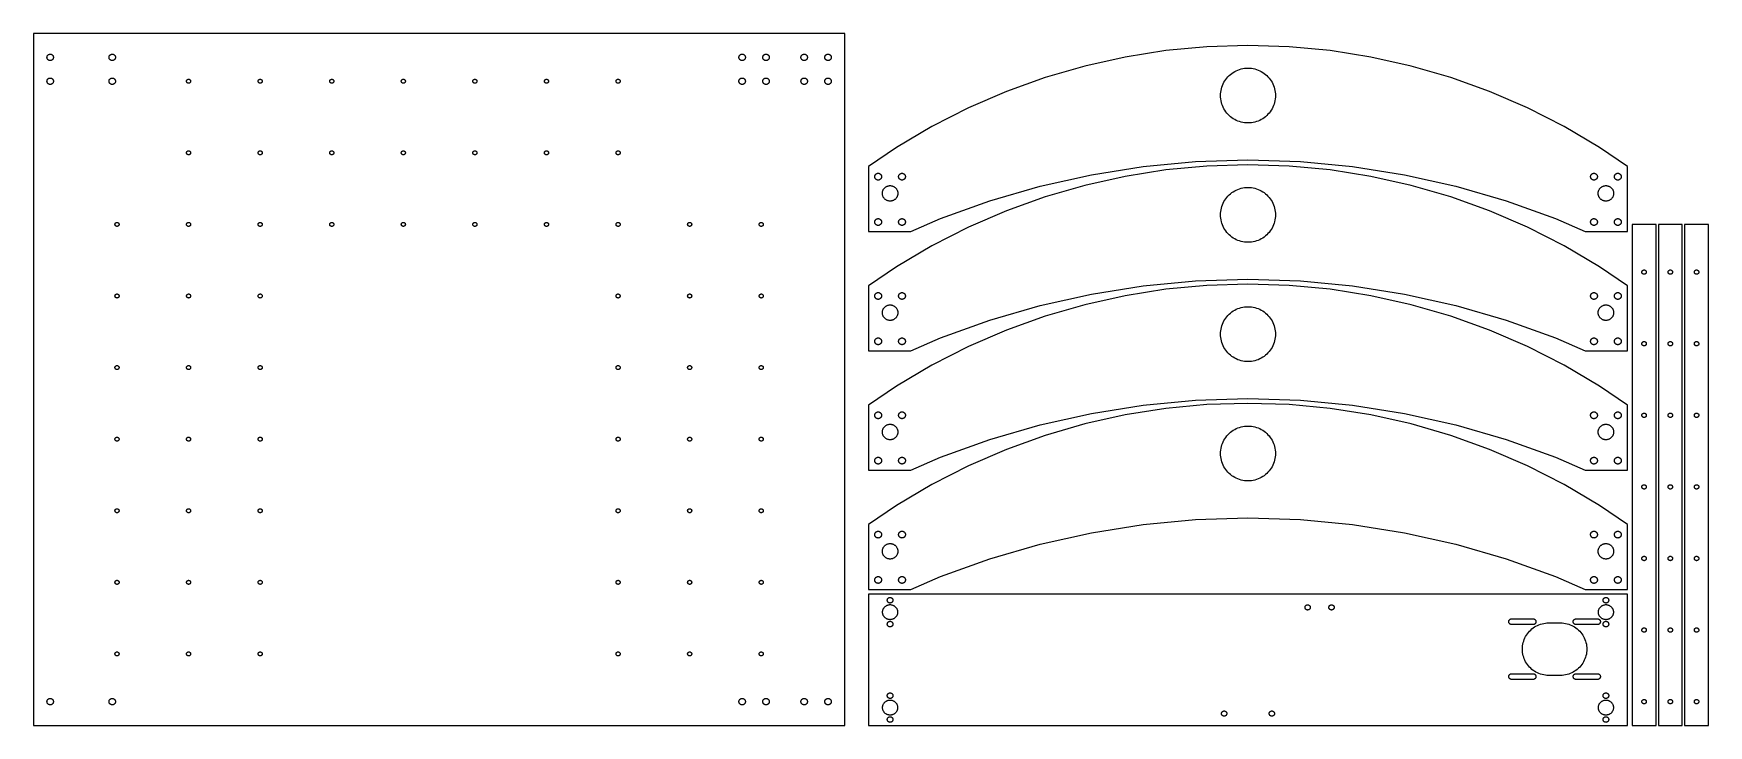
# Model space of a CAD drawing. Header units: metres. Extents: x 0 to 702, y 0 to 290.
import ezdxf

# ---------------------------------------------------------------- set-up
doc = ezdxf.new("R2010")
doc.units = ezdxf.units.M

msp = doc.modelspace()

# ---------------------------------------------------------------- linework, layer by layer
for p, q in [((340, 290), (0, 290)), ((0, 290), (0, 0)), ((340, 0), (340, 290)), ((5.90782, 280.794), (5.95979, 280.861)), ((5.95979, 280.861), (6.01588, 280.924)), ((6.01588, 280.924), (6.07585, 280.984)), ((6.07585, 280.984), (6.13947, 281.04)), ((6.13947, 281.04), (6.20648, 281.092)), ((6.20648, 281.092), (6.27663, 281.14)), ((6.27663, 281.14), (6.34962, 281.183)), ((6.34962, 281.183), (6.42519, 281.222)), ((6.42519, 281.222), (6.50302, 281.255)), ((6.50302, 281.255), (6.58282, 281.284)), ((6.58282, 281.284), (6.66426, 281.308)), ((6.66426, 281.308), (6.74702, 281.326)), ((6.74702, 281.326), (6.8308, 281.339)), ((6.8308, 281.339), (6.91522, 281.347)), ((6.91522, 281.347), (7, 281.35)), ((7, 281.35), (7.08476, 281.347)), ((7.08476, 281.347), (7.16919, 281.339)), ((7.16919, 281.339), (7.25296, 281.326)), ((7.25296, 281.326), (7.33572, 281.308)), ((7.33572, 281.308), (7.41716, 281.284)), ((7.41716, 281.284), (7.49696, 281.255)), ((7.49696, 281.255), (7.5748, 281.222)), ((7.5748, 281.222), (7.65036, 281.183)), ((7.65036, 281.183), (7.72336, 281.14)), ((7.72336, 281.14), (7.7935, 281.092)), ((7.7935, 281.092), (7.86052, 281.04)), ((7.86052, 281.04), (7.92413, 280.984)), ((7.92413, 280.984), (7.9841, 280.924)), ((7.9841, 280.924), (8.04019, 280.861)), ((8.04019, 280.861), (8.09216, 280.794)), ((31.9078, 280.794), (31.9598, 280.861)), ((31.9598, 280.861), (32.0159, 280.924)), ((32.0159, 280.924), (32.0759, 280.984)), ((32.0759, 280.984), (32.1395, 281.04)), ((32.1395, 281.04), (32.2065, 281.092)), ((32.2065, 281.092), (32.2766, 281.14)), ((32.2766, 281.14), (32.3496, 281.183)), ((32.3496, 281.183), (32.4252, 281.222)), ((32.4252, 281.222), (32.503, 281.255)), ((32.503, 281.255), (32.5828, 281.284)), ((32.5828, 281.284), (32.6643, 281.308)), ((32.6643, 281.308), (32.747, 281.326)), ((32.747, 281.326), (32.8308, 281.339)), ((32.8308, 281.339), (32.9152, 281.347)), ((32.9152, 281.347), (33, 281.35)), ((33, 281.35), (33.0848, 281.347)), ((33.0848, 281.347), (33.1692, 281.339)), ((33.1692, 281.339), (33.253, 281.326)), ((33.253, 281.326), (33.3357, 281.308)), ((33.3357, 281.308), (33.4172, 281.284)), ((33.4172, 281.284), (33.497, 281.255)), ((33.497, 281.255), (33.5748, 281.222)), ((33.5748, 281.222), (33.6504, 281.183)), ((33.6504, 281.183), (33.7234, 281.14)), ((33.7234, 281.14), (33.7935, 281.092)), ((33.7935, 281.092), (33.8605, 281.04)), ((33.8605, 281.04), (33.9241, 280.984)), ((33.9241, 280.984), (33.9841, 280.924)), ((33.9841, 280.924), (34.0402, 280.861)), ((34.0402, 280.861), (34.0922, 280.794)), ((295.908, 280.794), (295.96, 280.861)), ((295.96, 280.861), (296.016, 280.924)), ((296.016, 280.924), (296.076, 280.984)), ((296.076, 280.984), (296.139, 281.04)), ((296.139, 281.04), (296.206, 281.092)), ((296.206, 281.092), (296.277, 281.14)), ((296.277, 281.14), (296.35, 281.183)), ((296.35, 281.183), (296.425, 281.222)), ((296.425, 281.222), (296.503, 281.255)), ((296.503, 281.255), (296.583, 281.284)), ((296.583, 281.284), (296.664, 281.308)), ((296.664, 281.308), (296.747, 281.326)), ((296.747, 281.326), (296.831, 281.339)), ((296.831, 281.339), (296.915, 281.347)), ((296.915, 281.347), (297, 281.35)), ((297, 281.35), (297.085, 281.347)), ((297.085, 281.347), (297.169, 281.339)), ((297.169, 281.339), (297.253, 281.326)), ((297.253, 281.326), (297.336, 281.308)), ((297.336, 281.308), (297.417, 281.284)), ((297.417, 281.284), (297.497, 281.255)), ((297.497, 281.255), (297.575, 281.222)), ((297.575, 281.222), (297.65, 281.183)), ((297.65, 281.183), (297.723, 281.14)), ((297.723, 281.14), (297.794, 281.092)), ((297.794, 281.092), (297.861, 281.04)), ((297.861, 281.04), (297.924, 280.984)), ((297.924, 280.984), (297.984, 280.924)), ((297.984, 280.924), (298.04, 280.861)), ((298.04, 280.861), (298.092, 280.794)), ((305.908, 280.794), (305.96, 280.861)), ((305.96, 280.861), (306.016, 280.924)), ((306.016, 280.924), (306.076, 280.984)), ((306.076, 280.984), (306.139, 281.04)), ((306.139, 281.04), (306.206, 281.092)), ((306.206, 281.092), (306.277, 281.14)), ((306.277, 281.14), (306.35, 281.183)), ((306.35, 281.183), (306.425, 281.222)), ((306.425, 281.222), (306.503, 281.255)), ((306.503, 281.255), (306.583, 281.284)), ((306.583, 281.284), (306.664, 281.308)), ((306.664, 281.308), (306.747, 281.326)), ((306.747, 281.326), (306.831, 281.339)), ((306.831, 281.339), (306.915, 281.347)), ((306.915, 281.347), (307, 281.35)), ((307, 281.35), (307.085, 281.347)), ((307.085, 281.347), (307.169, 281.339)), ((307.169, 281.339), (307.253, 281.326)), ((307.253, 281.326), (307.336, 281.308)), ((307.336, 281.308), (307.417, 281.284)), ((307.417, 281.284), (307.497, 281.255)), ((307.497, 281.255), (307.575, 281.222)), ((307.575, 281.222), (307.65, 281.183)), ((307.65, 281.183), (307.723, 281.14)), ((307.723, 281.14), (307.794, 281.092)), ((307.794, 281.092), (307.861, 281.04)), ((307.861, 281.04), (307.924, 280.984)), ((307.924, 280.984), (307.984, 280.924)), ((307.984, 280.924), (308.04, 280.861)), ((308.04, 280.861), (308.092, 280.794)), ((321.908, 280.794), (321.96, 280.861)), ((321.96, 280.861), (322.016, 280.924)), ((322.016, 280.924), (322.076, 280.984)), ((322.076, 280.984), (322.139, 281.04)), ((322.139, 281.04), (322.206, 281.092)), ((322.206, 281.092), (322.277, 281.14)), ((322.277, 281.14), (322.35, 281.183)), ((322.35, 281.183), (322.425, 281.222)), ((322.425, 281.222), (322.503, 281.255)), ((322.503, 281.255), (322.583, 281.284)), ((322.583, 281.284), (322.664, 281.308)), ((322.664, 281.308), (322.747, 281.326)), ((322.747, 281.326), (322.831, 281.339)), ((322.831, 281.339), (322.915, 281.347)), ((322.915, 281.347), (323, 281.35)), ((323, 281.35), (323.085, 281.347)), ((323.085, 281.347), (323.169, 281.339)), ((323.169, 281.339), (323.253, 281.326)), ((323.253, 281.326), (323.336, 281.308)), ((323.336, 281.308), (323.417, 281.284)), ((323.417, 281.284), (323.497, 281.255)), ((323.497, 281.255), (323.575, 281.222)), ((323.575, 281.222), (323.65, 281.183)), ((323.65, 281.183), (323.723, 281.14)), ((323.723, 281.14), (323.794, 281.092)), ((323.794, 281.092), (323.861, 281.04)), ((323.861, 281.04), (323.924, 280.984)), ((323.924, 280.984), (323.984, 280.924)), ((323.984, 280.924), (324.04, 280.861)), ((324.04, 280.861), (324.092, 280.794)), ((331.908, 280.794), (331.96, 280.861)), ((331.96, 280.861), (332.016, 280.924)), ((332.016, 280.924), (332.076, 280.984)), ((332.076, 280.984), (332.139, 281.04)), ((332.139, 281.04), (332.206, 281.092)), ((332.206, 281.092), (332.277, 281.14)), ((332.277, 281.14), (332.35, 281.183)), ((332.35, 281.183), (332.425, 281.222)), ((332.425, 281.222), (332.503, 281.255)), ((332.503, 281.255), (332.583, 281.284)), ((332.583, 281.284), (332.664, 281.308)), ((332.664, 281.308), (332.747, 281.326)), ((332.747, 281.326), (332.831, 281.339)), ((332.831, 281.339), (332.915, 281.347)), ((332.915, 281.347), (333, 281.35)), ((333, 281.35), (333.085, 281.347)), ((333.085, 281.347), (333.169, 281.339)), ((333.169, 281.339), (333.253, 281.326)), ((333.253, 281.326), (333.336, 281.308)), ((333.336, 281.308), (333.417, 281.284)), ((333.417, 281.284), (333.497, 281.255)), ((333.497, 281.255), (333.575, 281.222)), ((333.575, 281.222), (333.65, 281.183)), ((333.65, 281.183), (333.723, 281.14)), ((333.723, 281.14), (333.794, 281.092)), ((333.794, 281.092), (333.861, 281.04)), ((333.861, 281.04), (333.924, 280.984)), ((333.924, 280.984), (333.984, 280.924)), ((333.984, 280.924), (334.04, 280.861)), ((334.04, 280.861), (334.092, 280.794)), ((474.533, 282.832), (457.47, 280.129)), ((491.733, 284.457), (474.533, 282.832)), ((509, 285), (491.733, 284.457)), ((526.267, 284.457), (509, 285)), ((543.467, 282.832), (526.267, 284.457)), ((560.53, 280.129), (543.467, 282.832)), ((5.64999, 280), (5.65265, 280.085)), ((5.65265, 279.915), (5.64999, 280)), ((5.65265, 280.085), (5.66064, 280.169)), ((5.66064, 279.831), (5.65265, 279.915)), ((5.66064, 280.169), (5.6739, 280.253)), ((5.6739, 279.747), (5.66064, 279.831)), ((5.6739, 280.253), (5.6924, 280.336)), ((5.6924, 279.664), (5.6739, 279.747)), ((5.6924, 280.336), (5.71606, 280.417)), ((5.71606, 279.583), (5.6924, 279.664)), ((5.71606, 280.417), (5.7448, 280.497)), ((5.7448, 279.503), (5.71606, 279.583)), ((5.7448, 280.497), (5.77847, 280.575)), ((5.77847, 279.425), (5.7448, 279.503)), ((5.77847, 280.575), (5.81697, 280.65)), ((5.81697, 279.35), (5.77847, 279.425)), ((5.81697, 280.65), (5.86015, 280.723)), ((5.86015, 279.277), (5.81697, 279.35)), ((5.86015, 280.723), (5.90782, 280.794)), ((5.90782, 279.206), (5.86015, 279.277)), ((5.95979, 279.139), (5.90782, 279.206)), ((6.01588, 279.076), (5.95979, 279.139)), ((6.07585, 279.016), (6.01588, 279.076)), ((6.13947, 278.96), (6.07585, 279.016)), ((6.20648, 278.908), (6.13947, 278.96)), ((6.27663, 278.86), (6.20648, 278.908)), ((6.34962, 278.817), (6.27663, 278.86)), ((6.42519, 278.778), (6.34962, 278.817)), ((6.50302, 278.745), (6.42519, 278.778)), ((6.58282, 278.716), (6.50302, 278.745)), ((6.66426, 278.692), (6.58282, 278.716)), ((6.74702, 278.674), (6.66426, 278.692)), ((6.8308, 278.661), (6.74702, 278.674)), ((6.91522, 278.653), (6.8308, 278.661)), ((7, 278.65), (6.91522, 278.653)), ((7.08476, 278.653), (7, 278.65)), ((7.16919, 278.661), (7.08476, 278.653)), ((7.25296, 278.674), (7.16919, 278.661)), ((7.33572, 278.692), (7.25296, 278.674)), ((7.41716, 278.716), (7.33572, 278.692)), ((7.49696, 278.745), (7.41716, 278.716)), ((7.5748, 278.778), (7.49696, 278.745)), ((7.65036, 278.817), (7.5748, 278.778)), ((7.72336, 278.86), (7.65036, 278.817)), ((7.7935, 278.908), (7.72336, 278.86)), ((7.86052, 278.96), (7.7935, 278.908)), ((7.92413, 279.016), (7.86052, 278.96)), ((7.9841, 279.076), (7.92413, 279.016)), ((8.04019, 279.139), (7.9841, 279.076)), ((8.09216, 279.206), (8.04019, 279.139)), ((8.09216, 280.794), (8.13983, 280.723)), ((8.13983, 279.277), (8.09216, 279.206)), ((8.13983, 280.723), (8.18301, 280.65)), ((8.18301, 279.35), (8.13983, 279.277)), ((8.18301, 280.65), (8.22151, 280.575)), ((8.22151, 279.425), (8.18301, 279.35)), ((8.22151, 280.575), (8.25519, 280.497)), ((8.25519, 279.503), (8.22151, 279.425)), ((8.25519, 280.497), (8.28392, 280.417)), ((8.28392, 279.583), (8.25519, 279.503)), ((8.28392, 280.417), (8.30759, 280.336)), ((8.30759, 279.664), (8.28392, 279.583)), ((8.30759, 280.336), (8.32608, 280.253)), ((8.32608, 279.747), (8.30759, 279.664)), ((8.32608, 280.253), (8.33934, 280.169)), ((8.33934, 279.831), (8.32608, 279.747)), ((8.33934, 280.169), (8.34734, 280.085)), ((8.34734, 279.915), (8.33934, 279.831)), ((8.34734, 280.085), (8.34999, 280)), ((8.34999, 280), (8.34734, 279.915)), ((31.65, 280), (31.6526, 280.085)), ((31.6526, 279.915), (31.65, 280)), ((31.6526, 280.085), (31.6606, 280.169)), ((31.6606, 279.831), (31.6526, 279.915)), ((31.6606, 280.169), (31.6739, 280.253)), ((31.6739, 279.747), (31.6606, 279.831)), ((31.6739, 280.253), (31.6924, 280.336)), ((31.6924, 279.664), (31.6739, 279.747)), ((31.6924, 280.336), (31.7161, 280.417)), ((31.7161, 279.583), (31.6924, 279.664)), ((31.7161, 280.417), (31.7448, 280.497)), ((31.7448, 279.503), (31.7161, 279.583)), ((31.7448, 280.497), (31.7785, 280.575)), ((31.7785, 279.425), (31.7448, 279.503)), ((31.7785, 280.575), (31.817, 280.65)), ((31.817, 279.35), (31.7785, 279.425)), ((31.817, 280.65), (31.8602, 280.723)), ((31.8602, 279.277), (31.817, 279.35)), ((31.8602, 280.723), (31.9078, 280.794)), ((31.9078, 279.206), (31.8602, 279.277)), ((31.9598, 279.139), (31.9078, 279.206)), ((32.0159, 279.076), (31.9598, 279.139)), ((32.0759, 279.016), (32.0159, 279.076)), ((32.1395, 278.96), (32.0759, 279.016)), ((32.2065, 278.908), (32.1395, 278.96)), ((32.2766, 278.86), (32.2065, 278.908)), ((32.3496, 278.817), (32.2766, 278.86)), ((32.4252, 278.778), (32.3496, 278.817)), ((32.503, 278.745), (32.4252, 278.778)), ((32.5828, 278.716), (32.503, 278.745)), ((32.6643, 278.692), (32.5828, 278.716)), ((32.747, 278.674), (32.6643, 278.692)), ((32.8308, 278.661), (32.747, 278.674)), ((32.9152, 278.653), (32.8308, 278.661)), ((33, 278.65), (32.9152, 278.653)), ((33.0848, 278.653), (33, 278.65)), ((33.1692, 278.661), (33.0848, 278.653)), ((33.253, 278.674), (33.1692, 278.661)), ((33.3357, 278.692), (33.253, 278.674)), ((33.4172, 278.716), (33.3357, 278.692)), ((33.497, 278.745), (33.4172, 278.716)), ((33.5748, 278.778), (33.497, 278.745)), ((33.6504, 278.817), (33.5748, 278.778)), ((33.7234, 278.86), (33.6504, 278.817)), ((33.7935, 278.908), (33.7234, 278.86)), ((33.8605, 278.96), (33.7935, 278.908)), ((33.9241, 279.016), (33.8605, 278.96)), ((33.9841, 279.076), (33.9241, 279.016)), ((34.0402, 279.139), (33.9841, 279.076)), ((34.0922, 279.206), (34.0402, 279.139)), ((34.0922, 280.794), (34.1398, 280.723)), ((34.1398, 279.277), (34.0922, 279.206)), ((34.1398, 280.723), (34.183, 280.65)), ((34.183, 279.35), (34.1398, 279.277)), ((34.183, 280.65), (34.2215, 280.575)), ((34.2215, 279.425), (34.183, 279.35)), ((34.2215, 280.575), (34.2552, 280.497)), ((34.2552, 279.503), (34.2215, 279.425)), ((34.2552, 280.497), (34.2839, 280.417)), ((34.2839, 279.583), (34.2552, 279.503)), ((34.2839, 280.417), (34.3076, 280.336)), ((34.3076, 279.664), (34.2839, 279.583)), ((34.3076, 280.336), (34.3261, 280.253)), ((34.3261, 279.747), (34.3076, 279.664)), ((34.3261, 280.253), (34.3393, 280.169)), ((34.3393, 279.831), (34.3261, 279.747)), ((34.3393, 280.169), (34.3473, 280.085)), ((34.3473, 279.915), (34.3393, 279.831)), ((34.3473, 280.085), (34.35, 280)), ((34.35, 280), (34.3473, 279.915)), ((295.65, 280), (295.653, 280.085)), ((295.653, 279.915), (295.65, 280)), ((295.653, 280.085), (295.661, 280.169)), ((295.661, 279.831), (295.653, 279.915)), ((295.661, 280.169), (295.674, 280.253)), ((295.674, 279.747), (295.661, 279.831)), ((295.674, 280.253), (295.692, 280.336)), ((295.692, 279.664), (295.674, 279.747)), ((295.692, 280.336), (295.716, 280.417)), ((295.716, 279.583), (295.692, 279.664)), ((295.716, 280.417), (295.745, 280.497)), ((295.745, 279.503), (295.716, 279.583)), ((295.745, 280.497), (295.778, 280.575)), ((295.778, 279.425), (295.745, 279.503)), ((295.778, 280.575), (295.817, 280.65)), ((295.817, 279.35), (295.778, 279.425)), ((295.817, 280.65), (295.86, 280.723)), ((295.86, 279.277), (295.817, 279.35)), ((295.86, 280.723), (295.908, 280.794)), ((295.908, 279.206), (295.86, 279.277)), ((295.96, 279.139), (295.908, 279.206)), ((296.016, 279.076), (295.96, 279.139)), ((296.076, 279.016), (296.016, 279.076)), ((296.139, 278.96), (296.076, 279.016)), ((296.206, 278.908), (296.139, 278.96)), ((296.277, 278.86), (296.206, 278.908)), ((296.35, 278.817), (296.277, 278.86)), ((296.425, 278.778), (296.35, 278.817)), ((296.503, 278.745), (296.425, 278.778)), ((296.583, 278.716), (296.503, 278.745)), ((296.664, 278.692), (296.583, 278.716)), ((296.747, 278.674), (296.664, 278.692)), ((296.831, 278.661), (296.747, 278.674)), ((296.915, 278.653), (296.831, 278.661)), ((297, 278.65), (296.915, 278.653)), ((297.085, 278.653), (297, 278.65)), ((297.169, 278.661), (297.085, 278.653)), ((297.253, 278.674), (297.169, 278.661)), ((297.336, 278.692), (297.253, 278.674)), ((297.417, 278.716), (297.336, 278.692)), ((297.497, 278.745), (297.417, 278.716)), ((297.575, 278.778), (297.497, 278.745)), ((297.65, 278.817), (297.575, 278.778)), ((297.723, 278.86), (297.65, 278.817)), ((297.794, 278.908), (297.723, 278.86)), ((297.861, 278.96), (297.794, 278.908)), ((297.924, 279.016), (297.861, 278.96)), ((297.984, 279.076), (297.924, 279.016)), ((298.04, 279.139), (297.984, 279.076)), ((298.092, 279.206), (298.04, 279.139)), ((298.092, 280.794), (298.14, 280.723)), ((298.14, 279.277), (298.092, 279.206)), ((298.14, 280.723), (298.183, 280.65)), ((298.183, 279.35), (298.14, 279.277)), ((298.183, 280.65), (298.222, 280.575)), ((298.222, 279.425), (298.183, 279.35)), ((298.222, 280.575), (298.255, 280.497)), ((298.255, 279.503), (298.222, 279.425)), ((298.255, 280.497), (298.284, 280.417)), ((298.284, 279.583), (298.255, 279.503)), ((298.284, 280.417), (298.308, 280.336)), ((298.308, 279.664), (298.284, 279.583)), ((298.308, 280.336), (298.326, 280.253)), ((298.326, 279.747), (298.308, 279.664)), ((298.326, 280.253), (298.339, 280.169)), ((298.339, 279.831), (298.326, 279.747)), ((298.339, 280.169), (298.347, 280.085)), ((298.347, 279.915), (298.339, 279.831)), ((298.347, 280.085), (298.35, 280)), ((298.35, 280), (298.347, 279.915)), ((305.65, 280), (305.653, 280.085)), ((305.653, 279.915), (305.65, 280)), ((305.653, 280.085), (305.661, 280.169)), ((305.661, 279.831), (305.653, 279.915)), ((305.661, 280.169), (305.674, 280.253)), ((305.674, 279.747), (305.661, 279.831)), ((305.674, 280.253), (305.692, 280.336)), ((305.692, 279.664), (305.674, 279.747)), ((305.692, 280.336), (305.716, 280.417)), ((305.716, 279.583), (305.692, 279.664)), ((305.716, 280.417), (305.745, 280.497)), ((305.745, 279.503), (305.716, 279.583)), ((305.745, 280.497), (305.778, 280.575)), ((305.778, 279.425), (305.745, 279.503)), ((305.778, 280.575), (305.817, 280.65)), ((305.817, 279.35), (305.778, 279.425)), ((305.817, 280.65), (305.86, 280.723)), ((305.86, 279.277), (305.817, 279.35)), ((305.86, 280.723), (305.908, 280.794)), ((305.908, 279.206), (305.86, 279.277)), ((305.96, 279.139), (305.908, 279.206)), ((306.016, 279.076), (305.96, 279.139)), ((306.076, 279.016), (306.016, 279.076)), ((306.139, 278.96), (306.076, 279.016)), ((306.206, 278.908), (306.139, 278.96)), ((306.277, 278.86), (306.206, 278.908)), ((306.35, 278.817), (306.277, 278.86)), ((306.425, 278.778), (306.35, 278.817)), ((306.503, 278.745), (306.425, 278.778)), ((306.583, 278.716), (306.503, 278.745)), ((306.664, 278.692), (306.583, 278.716)), ((306.747, 278.674), (306.664, 278.692)), ((306.831, 278.661), (306.747, 278.674)), ((306.915, 278.653), (306.831, 278.661)), ((307, 278.65), (306.915, 278.653)), ((307.085, 278.653), (307, 278.65)), ((307.169, 278.661), (307.085, 278.653)), ((307.253, 278.674), (307.169, 278.661)), ((307.336, 278.692), (307.253, 278.674)), ((307.417, 278.716), (307.336, 278.692)), ((307.497, 278.745), (307.417, 278.716)), ((307.575, 278.778), (307.497, 278.745)), ((307.65, 278.817), (307.575, 278.778)), ((307.723, 278.86), (307.65, 278.817)), ((307.794, 278.908), (307.723, 278.86)), ((307.861, 278.96), (307.794, 278.908)), ((307.924, 279.016), (307.861, 278.96)), ((307.984, 279.076), (307.924, 279.016)), ((308.04, 279.139), (307.984, 279.076)), ((308.092, 279.206), (308.04, 279.139)), ((308.092, 280.794), (308.14, 280.723)), ((308.14, 279.277), (308.092, 279.206)), ((308.14, 280.723), (308.183, 280.65)), ((308.183, 279.35), (308.14, 279.277)), ((308.183, 280.65), (308.222, 280.575)), ((308.222, 279.425), (308.183, 279.35)), ((308.222, 280.575), (308.255, 280.497)), ((308.255, 279.503), (308.222, 279.425)), ((308.255, 280.497), (308.284, 280.417)), ((308.284, 279.583), (308.255, 279.503)), ((308.284, 280.417), (308.308, 280.336)), ((308.308, 279.664), (308.284, 279.583)), ((308.308, 280.336), (308.326, 280.253)), ((308.326, 279.747), (308.308, 279.664)), ((308.326, 280.253), (308.339, 280.169)), ((308.339, 279.831), (308.326, 279.747)), ((308.339, 280.169), (308.347, 280.085)), ((308.347, 279.915), (308.339, 279.831)), ((308.347, 280.085), (308.35, 280)), ((308.35, 280), (308.347, 279.915)), ((321.65, 280), (321.653, 280.085)), ((321.653, 279.915), (321.65, 280)), ((321.653, 280.085), (321.661, 280.169)), ((321.661, 279.831), (321.653, 279.915)), ((321.661, 280.169), (321.674, 280.253)), ((321.674, 279.747), (321.661, 279.831)), ((321.674, 280.253), (321.692, 280.336)), ((321.692, 279.664), (321.674, 279.747)), ((321.692, 280.336), (321.716, 280.417)), ((321.716, 279.583), (321.692, 279.664)), ((321.716, 280.417), (321.745, 280.497)), ((321.745, 279.503), (321.716, 279.583)), ((321.745, 280.497), (321.778, 280.575)), ((321.778, 279.425), (321.745, 279.503)), ((321.778, 280.575), (321.817, 280.65)), ((321.817, 279.35), (321.778, 279.425)), ((321.817, 280.65), (321.86, 280.723)), ((321.86, 279.277), (321.817, 279.35)), ((321.86, 280.723), (321.908, 280.794)), ((321.908, 279.206), (321.86, 279.277)), ((321.96, 279.139), (321.908, 279.206)), ((322.016, 279.076), (321.96, 279.139)), ((322.076, 279.016), (322.016, 279.076)), ((322.139, 278.96), (322.076, 279.016)), ((322.206, 278.908), (322.139, 278.96)), ((322.277, 278.86), (322.206, 278.908)), ((322.35, 278.817), (322.277, 278.86)), ((322.425, 278.778), (322.35, 278.817)), ((322.503, 278.745), (322.425, 278.778)), ((322.583, 278.716), (322.503, 278.745)), ((322.664, 278.692), (322.583, 278.716)), ((322.747, 278.674), (322.664, 278.692)), ((322.831, 278.661), (322.747, 278.674)), ((322.915, 278.653), (322.831, 278.661)), ((323, 278.65), (322.915, 278.653)), ((323.085, 278.653), (323, 278.65)), ((323.169, 278.661), (323.085, 278.653)), ((323.253, 278.674), (323.169, 278.661)), ((323.336, 278.692), (323.253, 278.674)), ((323.417, 278.716), (323.336, 278.692)), ((323.497, 278.745), (323.417, 278.716)), ((323.575, 278.778), (323.497, 278.745)), ((323.65, 278.817), (323.575, 278.778)), ((323.723, 278.86), (323.65, 278.817)), ((323.794, 278.908), (323.723, 278.86)), ((323.861, 278.96), (323.794, 278.908)), ((323.924, 279.016), (323.861, 278.96)), ((323.984, 279.076), (323.924, 279.016)), ((324.04, 279.139), (323.984, 279.076)), ((324.092, 279.206), (324.04, 279.139)), ((324.092, 280.794), (324.14, 280.723)), ((324.14, 279.277), (324.092, 279.206)), ((324.14, 280.723), (324.183, 280.65)), ((324.183, 279.35), (324.14, 279.277)), ((324.183, 280.65), (324.222, 280.575)), ((324.222, 279.425), (324.183, 279.35)), ((324.222, 280.575), (324.255, 280.497)), ((324.255, 279.503), (324.222, 279.425)), ((324.255, 280.497), (324.284, 280.417)), ((324.284, 279.583), (324.255, 279.503)), ((324.284, 280.417), (324.308, 280.336)), ((324.308, 279.664), (324.284, 279.583)), ((324.308, 280.336), (324.326, 280.253)), ((324.326, 279.747), (324.308, 279.664)), ((324.326, 280.253), (324.339, 280.169)), ((324.339, 279.831), (324.326, 279.747)), ((324.339, 280.169), (324.347, 280.085)), ((324.347, 279.915), (324.339, 279.831)), ((324.347, 280.085), (324.35, 280)), ((324.35, 280), (324.347, 279.915)), ((331.65, 280), (331.653, 280.085)), ((331.653, 279.915), (331.65, 280)), ((331.653, 280.085), (331.661, 280.169)), ((331.661, 279.831), (331.653, 279.915)), ((331.661, 280.169), (331.674, 280.253)), ((331.674, 279.747), (331.661, 279.831)), ((331.674, 280.253), (331.692, 280.336)), ((331.692, 279.664), (331.674, 279.747)), ((331.692, 280.336), (331.716, 280.417)), ((331.716, 279.583), (331.692, 279.664)), ((331.716, 280.417), (331.745, 280.497)), ((331.745, 279.503), (331.716, 279.583)), ((331.745, 280.497), (331.778, 280.575)), ((331.778, 279.425), (331.745, 279.503)), ((331.778, 280.575), (331.817, 280.65)), ((331.817, 279.35), (331.778, 279.425)), ((331.817, 280.65), (331.86, 280.723)), ((331.86, 279.277), (331.817, 279.35)), ((331.86, 280.723), (331.908, 280.794)), ((331.908, 279.206), (331.86, 279.277)), ((331.96, 279.139), (331.908, 279.206)), ((332.016, 279.076), (331.96, 279.139)), ((332.076, 279.016), (332.016, 279.076)), ((332.139, 278.96), (332.076, 279.016)), ((332.206, 278.908), (332.139, 278.96)), ((332.277, 278.86), (332.206, 278.908)), ((332.35, 278.817), (332.277, 278.86)), ((332.425, 278.778), (332.35, 278.817)), ((332.503, 278.745), (332.425, 278.778)), ((332.583, 278.716), (332.503, 278.745)), ((332.664, 278.692), (332.583, 278.716)), ((332.747, 278.674), (332.664, 278.692)), ((332.831, 278.661), (332.747, 278.674)), ((332.915, 278.653), (332.831, 278.661)), ((333, 278.65), (332.915, 278.653)), ((333.085, 278.653), (333, 278.65)), ((333.169, 278.661), (333.085, 278.653)), ((333.253, 278.674), (333.169, 278.661)), ((333.336, 278.692), (333.253, 278.674)), ((333.417, 278.716), (333.336, 278.692)), ((333.497, 278.745), (333.417, 278.716)), ((333.575, 278.778), (333.497, 278.745)), ((333.65, 278.817), (333.575, 278.778)), ((333.723, 278.86), (333.65, 278.817)), ((333.794, 278.908), (333.723, 278.86)), ((333.861, 278.96), (333.794, 278.908)), ((333.924, 279.016), (333.861, 278.96)), ((333.984, 279.076), (333.924, 279.016)), ((334.04, 279.139), (333.984, 279.076)), ((334.092, 279.206), (334.04, 279.139)), ((334.092, 280.794), (334.14, 280.723)), ((334.14, 279.277), (334.092, 279.206)), ((334.14, 280.723), (334.183, 280.65)), ((334.183, 279.35), (334.14, 279.277)), ((334.183, 280.65), (334.222, 280.575)), ((334.222, 279.425), (334.183, 279.35)), ((334.222, 280.575), (334.255, 280.497)), ((334.255, 279.503), (334.222, 279.425)), ((334.255, 280.497), (334.284, 280.417)), ((334.284, 279.583), (334.255, 279.503)), ((334.284, 280.417), (334.308, 280.336)), ((334.308, 279.664), (334.284, 279.583)), ((334.308, 280.336), (334.326, 280.253)), ((334.326, 279.747), (334.308, 279.664)), ((334.326, 280.253), (334.339, 280.169)), ((334.339, 279.831), (334.326, 279.747)), ((334.339, 280.169), (334.347, 280.085)), ((334.347, 279.915), (334.339, 279.831)), ((334.347, 280.085), (334.35, 280)), ((334.35, 280), (334.347, 279.915)), ((440.61, 276.36), (424.02, 271.541)), ((457.47, 280.129), (440.61, 276.36)), ((502.838, 273.71), (503.46, 274.078)), ((503.46, 274.078), (504.104, 274.406)), ((504.104, 274.406), (504.767, 274.692)), ((504.767, 274.692), (505.446, 274.937)), ((505.446, 274.937), (506.14, 275.139)), ((506.14, 275.139), (506.845, 275.296)), ((506.845, 275.296), (507.559, 275.409)), ((507.559, 275.409), (508.278, 275.477)), ((508.278, 275.477), (509, 275.5)), ((509, 275.5), (509.722, 275.477)), ((509.722, 275.477), (510.441, 275.409)), ((510.441, 275.409), (511.155, 275.296)), ((511.155, 275.296), (511.86, 275.139)), ((511.86, 275.139), (512.554, 274.937)), ((512.554, 274.937), (513.233, 274.692)), ((513.233, 274.692), (513.896, 274.406)), ((513.896, 274.406), (514.54, 274.078)), ((514.54, 274.078), (515.162, 273.71)), ((577.39, 276.36), (560.53, 280.129)), ((593.98, 271.541), (577.39, 276.36)), ((5.64999, 270), (5.65265, 270.085)), ((5.65265, 269.915), (5.64999, 270)), ((5.65265, 270.085), (5.66064, 270.169)), ((5.66064, 269.831), (5.65265, 269.915)), ((5.66064, 270.169), (5.6739, 270.253)), ((5.6739, 269.747), (5.66064, 269.831)), ((5.6739, 270.253), (5.6924, 270.336)), ((5.6924, 269.664), (5.6739, 269.747)), ((5.6924, 270.336), (5.71606, 270.417)), ((5.71606, 269.583), (5.6924, 269.664)), ((5.71606, 270.417), (5.7448, 270.497)), ((5.7448, 269.503), (5.71606, 269.583)), ((5.7448, 270.497), (5.77847, 270.575)), ((5.77847, 269.425), (5.7448, 269.503)), ((5.77847, 270.575), (5.81697, 270.65)), ((5.81697, 269.35), (5.77847, 269.425)), ((5.81697, 270.65), (5.86015, 270.723)), ((5.86015, 269.277), (5.81697, 269.35)), ((5.86015, 270.723), (5.90782, 270.794)), ((5.90782, 269.206), (5.86015, 269.277)), ((5.90782, 270.794), (5.95979, 270.861)), ((5.95979, 269.139), (5.90782, 269.206)), ((5.95979, 270.861), (6.01588, 270.924)), ((6.01588, 269.076), (5.95979, 269.139)), ((6.01588, 270.924), (6.07585, 270.984)), ((6.07585, 269.016), (6.01588, 269.076)), ((6.07585, 270.984), (6.13947, 271.04)), ((6.13947, 268.96), (6.07585, 269.016)), ((6.13947, 271.04), (6.20648, 271.092)), ((6.20648, 268.908), (6.13947, 268.96)), ((6.20648, 271.092), (6.27663, 271.14)), ((6.27663, 268.86), (6.20648, 268.908)), ((6.27663, 271.14), (6.34962, 271.183)), ((6.34962, 268.817), (6.27663, 268.86)), ((6.34962, 271.183), (6.42519, 271.222)), ((6.42519, 268.778), (6.34962, 268.817)), ((6.42519, 271.222), (6.50302, 271.255)), ((6.50302, 268.745), (6.42519, 268.778)), ((6.50302, 271.255), (6.58282, 271.284)), ((6.58282, 268.716), (6.50302, 268.745)), ((6.58282, 271.284), (6.66426, 271.308)), ((6.66426, 268.692), (6.58282, 268.716)), ((6.66426, 271.308), (6.74702, 271.326)), ((6.74702, 268.674), (6.66426, 268.692)), ((6.74702, 271.326), (6.8308, 271.339)), ((6.8308, 268.661), (6.74702, 268.674)), ((6.8308, 271.339), (6.91522, 271.347)), ((6.91522, 268.653), (6.8308, 268.661)), ((6.91522, 271.347), (7, 271.35)), ((7, 268.65), (6.91522, 268.653)), ((7, 271.35), (7.08476, 271.347)), ((7.08476, 268.653), (7, 268.65)), ((7.08476, 271.347), (7.16919, 271.339)), ((7.16919, 268.661), (7.08476, 268.653)), ((7.16919, 271.339), (7.25296, 271.326)), ((7.25296, 268.674), (7.16919, 268.661)), ((7.25296, 271.326), (7.33572, 271.308)), ((7.33572, 268.692), (7.25296, 268.674)), ((7.33572, 271.308), (7.41716, 271.284)), ((7.41716, 268.716), (7.33572, 268.692)), ((7.41716, 271.284), (7.49696, 271.255)), ((7.49696, 268.745), (7.41716, 268.716)), ((7.49696, 271.255), (7.5748, 271.222)), ((7.5748, 268.778), (7.49696, 268.745)), ((7.5748, 271.222), (7.65036, 271.183)), ((7.65036, 268.817), (7.5748, 268.778)), ((7.65036, 271.183), (7.72336, 271.14)), ((7.72336, 268.86), (7.65036, 268.817)), ((7.72336, 271.14), (7.7935, 271.092)), ((7.7935, 268.908), (7.72336, 268.86)), ((7.7935, 271.092), (7.86052, 271.04)), ((7.86052, 268.96), (7.7935, 268.908)), ((7.86052, 271.04), (7.92413, 270.984)), ((7.92413, 269.016), (7.86052, 268.96)), ((7.92413, 270.984), (7.9841, 270.924)), ((7.9841, 269.076), (7.92413, 269.016)), ((7.9841, 270.924), (8.04019, 270.861)), ((8.04019, 269.139), (7.9841, 269.076)), ((8.04019, 270.861), (8.09216, 270.794)), ((8.09216, 269.206), (8.04019, 269.139)), ((8.09216, 270.794), (8.13983, 270.723)), ((8.13983, 269.277), (8.09216, 269.206)), ((8.13983, 270.723), (8.18301, 270.65)), ((8.18301, 269.35), (8.13983, 269.277)), ((8.18301, 270.65), (8.22151, 270.575)), ((8.22151, 269.425), (8.18301, 269.35)), ((8.22151, 270.575), (8.25519, 270.497)), ((8.25519, 269.503), (8.22151, 269.425)), ((8.25519, 270.497), (8.28392, 270.417)), ((8.28392, 269.583), (8.25519, 269.503)), ((8.28392, 270.417), (8.30759, 270.336)), ((8.30759, 269.664), (8.28392, 269.583)), ((8.30759, 270.336), (8.32608, 270.253)), ((8.32608, 269.747), (8.30759, 269.664)), ((8.32608, 270.253), (8.33934, 270.169)), ((8.33934, 269.831), (8.32608, 269.747)), ((8.33934, 270.169), (8.34734, 270.085)), ((8.34734, 269.915), (8.33934, 269.831)), ((8.34734, 270.085), (8.34999, 270)), ((8.34999, 270), (8.34734, 269.915)), ((31.65, 270), (31.6526, 270.085)), ((31.6526, 269.915), (31.65, 270)), ((31.6526, 270.085), (31.6606, 270.169)), ((31.6606, 269.831), (31.6526, 269.915)), ((31.6606, 270.169), (31.6739, 270.253)), ((31.6739, 269.747), (31.6606, 269.831)), ((31.6739, 270.253), (31.6924, 270.336)), ((31.6924, 269.664), (31.6739, 269.747)), ((31.6924, 270.336), (31.7161, 270.417)), ((31.7161, 269.583), (31.6924, 269.664)), ((31.7161, 270.417), (31.7448, 270.497)), ((31.7448, 269.503), (31.7161, 269.583)), ((31.7448, 270.497), (31.7785, 270.575)), ((31.7785, 269.425), (31.7448, 269.503)), ((31.7785, 270.575), (31.817, 270.65)), ((31.817, 269.35), (31.7785, 269.425)), ((31.817, 270.65), (31.8602, 270.723)), ((31.8602, 269.277), (31.817, 269.35)), ((31.8602, 270.723), (31.9078, 270.794)), ((31.9078, 269.206), (31.8602, 269.277)), ((31.9078, 270.794), (31.9598, 270.861)), ((31.9598, 269.139), (31.9078, 269.206)), ((31.9598, 270.861), (32.0159, 270.924)), ((32.0159, 269.076), (31.9598, 269.139)), ((32.0159, 270.924), (32.0759, 270.984)), ((32.0759, 269.016), (32.0159, 269.076)), ((32.0759, 270.984), (32.1395, 271.04)), ((32.1395, 268.96), (32.0759, 269.016)), ((32.1395, 271.04), (32.2065, 271.092)), ((32.2065, 268.908), (32.1395, 268.96)), ((32.2065, 271.092), (32.2766, 271.14)), ((32.2766, 268.86), (32.2065, 268.908)), ((32.2766, 271.14), (32.3496, 271.183)), ((32.3496, 268.817), (32.2766, 268.86)), ((32.3496, 271.183), (32.4252, 271.222)), ((32.4252, 268.778), (32.3496, 268.817)), ((32.4252, 271.222), (32.503, 271.255)), ((32.503, 268.745), (32.4252, 268.778)), ((32.503, 271.255), (32.5828, 271.284)), ((32.5828, 268.716), (32.503, 268.745)), ((32.5828, 271.284), (32.6643, 271.308)), ((32.6643, 268.692), (32.5828, 268.716)), ((32.6643, 271.308), (32.747, 271.326)), ((32.747, 268.674), (32.6643, 268.692)), ((32.747, 271.326), (32.8308, 271.339)), ((32.8308, 268.661), (32.747, 268.674)), ((32.8308, 271.339), (32.9152, 271.347)), ((32.9152, 268.653), (32.8308, 268.661)), ((32.9152, 271.347), (33, 271.35)), ((33, 268.65), (32.9152, 268.653)), ((33, 271.35), (33.0848, 271.347)), ((33.0848, 268.653), (33, 268.65)), ((33.0848, 271.347), (33.1692, 271.339)), ((33.1692, 268.661), (33.0848, 268.653)), ((33.1692, 271.339), (33.253, 271.326)), ((33.253, 268.674), (33.1692, 268.661)), ((33.253, 271.326), (33.3357, 271.308)), ((33.3357, 268.692), (33.253, 268.674)), ((33.3357, 271.308), (33.4172, 271.284)), ((33.4172, 268.716), (33.3357, 268.692)), ((33.4172, 271.284), (33.497, 271.255)), ((33.497, 268.745), (33.4172, 268.716)), ((33.497, 271.255), (33.5748, 271.222)), ((33.5748, 268.778), (33.497, 268.745)), ((33.5748, 271.222), (33.6504, 271.183)), ((33.6504, 268.817), (33.5748, 268.778)), ((33.6504, 271.183), (33.7234, 271.14)), ((33.7234, 268.86), (33.6504, 268.817)), ((33.7234, 271.14), (33.7935, 271.092)), ((33.7935, 268.908), (33.7234, 268.86)), ((33.7935, 271.092), (33.8605, 271.04)), ((33.8605, 268.96), (33.7935, 268.908)), ((33.8605, 271.04), (33.9241, 270.984)), ((33.9241, 269.016), (33.8605, 268.96)), ((33.9241, 270.984), (33.9841, 270.924)), ((33.9841, 269.076), (33.9241, 269.016)), ((33.9841, 270.924), (34.0402, 270.861)), ((34.0402, 269.139), (33.9841, 269.076)), ((34.0402, 270.861), (34.0922, 270.794)), ((34.0922, 269.206), (34.0402, 269.139)), ((34.0922, 270.794), (34.1398, 270.723)), ((34.1398, 269.277), (34.0922, 269.206)), ((34.1398, 270.723), (34.183, 270.65)), ((34.183, 269.35), (34.1398, 269.277)), ((34.183, 270.65), (34.2215, 270.575)), ((34.2215, 269.425), (34.183, 269.35)), ((34.2215, 270.575), (34.2552, 270.497)), ((34.2552, 269.503), (34.2215, 269.425)), ((34.2552, 270.497), (34.2839, 270.417)), ((34.2839, 269.583), (34.2552, 269.503)), ((34.2839, 270.417), (34.3076, 270.336)), ((34.3076, 269.664), (34.2839, 269.583)), ((34.3076, 270.336), (34.3261, 270.253)), ((34.3261, 269.747), (34.3076, 269.664)), ((34.3261, 270.253), (34.3393, 270.169)), ((34.3393, 269.831), (34.3261, 269.747)), ((34.3393, 270.169), (34.3473, 270.085)), ((34.3473, 269.915), (34.3393, 269.831)), ((34.3473, 270.085), (34.35, 270)), ((34.35, 270), (34.3473, 269.915)), ((64.15, 270), (64.1517, 270.053)), ((64.1517, 269.947), (64.15, 270)), ((64.1517, 270.053), (64.1567, 270.107)), ((64.1567, 269.893), (64.1517, 269.947)), ((64.1567, 270.107), (64.1651, 270.159)), ((64.1651, 269.841), (64.1567, 269.893)), ((64.1651, 270.159), (64.1767, 270.211)), ((64.1767, 269.789), (64.1651, 269.841)), ((64.1767, 270.211), (64.1916, 270.263)), ((64.1916, 269.737), (64.1767, 269.789)), ((64.1916, 270.263), (64.2097, 270.313)), ((64.2097, 269.687), (64.1916, 269.737)), ((64.2097, 270.313), (64.2309, 270.362)), ((64.2309, 269.638), (64.2097, 269.687)), ((64.2309, 270.362), (64.2551, 270.41)), ((64.2551, 269.591), (64.2309, 269.638)), ((64.2551, 270.41), (64.2823, 270.455)), ((64.2823, 269.545), (64.2551, 269.591)), ((64.2823, 270.455), (64.3123, 270.5)), ((64.3123, 269.5), (64.2823, 269.545)), ((64.3123, 270.5), (64.3451, 270.542)), ((64.3451, 269.458), (64.3123, 269.5)), ((64.3451, 270.542), (64.3804, 270.582)), ((64.3804, 269.418), (64.3451, 269.458)), ((64.3804, 270.582), (64.4181, 270.62)), ((64.4181, 269.38), (64.3804, 269.418)), ((64.4181, 270.62), (64.4582, 270.655)), ((64.4582, 269.345), (64.4181, 269.38)), ((64.4582, 270.655), (64.5004, 270.688)), ((64.5004, 269.312), (64.4582, 269.345)), ((64.5004, 270.688), (64.5445, 270.718)), ((64.5445, 269.282), (64.5004, 269.312)), ((64.5445, 270.718), (64.5905, 270.745)), ((64.5905, 269.255), (64.5445, 269.282)), ((64.5905, 270.745), (64.6381, 270.769)), ((64.6381, 269.231), (64.5905, 269.255)), ((64.6381, 270.769), (64.6871, 270.79)), ((64.6871, 269.21), (64.6381, 269.231)), ((64.6871, 270.79), (64.7373, 270.808)), ((64.7373, 269.192), (64.6871, 269.21)), ((64.7373, 270.808), (64.7886, 270.823)), ((64.7886, 269.177), (64.7373, 269.192)), ((64.7886, 270.823), (64.8407, 270.835)), ((64.8407, 269.165), (64.7886, 269.177)), ((64.8407, 270.835), (64.8935, 270.843)), ((64.8935, 269.157), (64.8407, 269.165)), ((64.8935, 270.843), (64.9466, 270.848)), ((64.9466, 269.152), (64.8935, 269.157)), ((64.9466, 270.848), (65, 270.85)), ((65, 269.15), (64.9466, 269.152)), ((65, 270.85), (65.0534, 270.848)), ((65.0534, 269.152), (65, 269.15)), ((65.0534, 270.848), (65.1065, 270.843)), ((65.1065, 269.157), (65.0534, 269.152)), ((65.1065, 270.843), (65.1593, 270.835)), ((65.1593, 269.165), (65.1065, 269.157)), ((65.1593, 270.835), (65.2114, 270.823)), ((65.2114, 269.177), (65.1593, 269.165)), ((65.2114, 270.823), (65.2626, 270.808)), ((65.2626, 269.192), (65.2114, 269.177)), ((65.2626, 270.808), (65.3129, 270.79)), ((65.3129, 269.21), (65.2626, 269.192)), ((65.3129, 270.79), (65.3619, 270.769)), ((65.3619, 269.231), (65.3129, 269.21)), ((65.3619, 270.769), (65.4095, 270.745)), ((65.4095, 269.255), (65.3619, 269.231)), ((65.4095, 270.745), (65.4554, 270.718)), ((65.4554, 269.282), (65.4095, 269.255)), ((65.4554, 270.718), (65.4996, 270.688)), ((65.4996, 269.312), (65.4554, 269.282)), ((65.4996, 270.688), (65.5418, 270.655)), ((65.5418, 269.345), (65.4996, 269.312)), ((65.5418, 270.655), (65.5819, 270.62)), ((65.5819, 269.38), (65.5418, 269.345)), ((65.5819, 270.62), (65.6196, 270.582)), ((65.6196, 269.418), (65.5819, 269.38)), ((65.6196, 270.582), (65.6549, 270.542)), ((65.6549, 269.458), (65.6196, 269.418)), ((65.6549, 270.542), (65.6877, 270.5)), ((65.6877, 269.5), (65.6549, 269.458)), ((65.6877, 270.5), (65.7177, 270.455)), ((65.7177, 269.545), (65.6877, 269.5)), ((65.7177, 270.455), (65.7449, 270.41)), ((65.7449, 269.591), (65.7177, 269.545)), ((65.7449, 270.41), (65.7691, 270.362)), ((65.7691, 269.638), (65.7449, 269.591)), ((65.7691, 270.362), (65.7903, 270.313)), ((65.7903, 269.687), (65.7691, 269.638)), ((65.7903, 270.313), (65.8084, 270.263)), ((65.8084, 269.737), (65.7903, 269.687)), ((65.8084, 270.263), (65.8233, 270.211)), ((65.8233, 269.789), (65.8084, 269.737)), ((65.8233, 270.211), (65.8349, 270.159)), ((65.8349, 269.841), (65.8233, 269.789)), ((65.8349, 270.159), (65.8433, 270.107)), ((65.8433, 269.893), (65.8349, 269.841)), ((65.8433, 270.107), (65.8483, 270.053)), ((65.8483, 269.947), (65.8433, 269.893)), ((65.8483, 270.053), (65.85, 270)), ((65.85, 270), (65.8483, 269.947)), ((94.15, 270), (94.1517, 270.053)), ((94.1517, 269.947), (94.15, 270)), ((94.1517, 270.053), (94.1567, 270.107)), ((94.1567, 269.893), (94.1517, 269.947)), ((94.1567, 270.107), (94.1651, 270.159)), ((94.1651, 269.841), (94.1567, 269.893)), ((94.1651, 270.159), (94.1767, 270.211)), ((94.1767, 269.789), (94.1651, 269.841)), ((94.1767, 270.211), (94.1916, 270.263)), ((94.1916, 269.737), (94.1767, 269.789)), ((94.1916, 270.263), (94.2097, 270.313)), ((94.2097, 269.687), (94.1916, 269.737)), ((94.2097, 270.313), (94.2309, 270.362)), ((94.2309, 269.638), (94.2097, 269.687)), ((94.2309, 270.362), (94.2551, 270.41)), ((94.2551, 269.591), (94.2309, 269.638)), ((94.2551, 270.41), (94.2823, 270.455)), ((94.2823, 269.545), (94.2551, 269.591)), ((94.2823, 270.455), (94.3123, 270.5)), ((94.3123, 269.5), (94.2823, 269.545)), ((94.3123, 270.5), (94.3451, 270.542)), ((94.3451, 269.458), (94.3123, 269.5)), ((94.3451, 270.542), (94.3804, 270.582)), ((94.3804, 269.418), (94.3451, 269.458)), ((94.3804, 270.582), (94.4181, 270.62)), ((94.4181, 269.38), (94.3804, 269.418)), ((94.4181, 270.62), (94.4582, 270.655)), ((94.4582, 269.345), (94.4181, 269.38)), ((94.4582, 270.655), (94.5004, 270.688)), ((94.5004, 269.312), (94.4582, 269.345)), ((94.5004, 270.688), (94.5445, 270.718)), ((94.5445, 269.282), (94.5004, 269.312)), ((94.5445, 270.718), (94.5905, 270.745)), ((94.5905, 269.255), (94.5445, 269.282)), ((94.5905, 270.745), (94.6381, 270.769)), ((94.6381, 269.231), (94.5905, 269.255)), ((94.6381, 270.769), (94.6871, 270.79)), ((94.6871, 269.21), (94.6381, 269.231)), ((94.6871, 270.79), (94.7373, 270.808)), ((94.7373, 269.192), (94.6871, 269.21)), ((94.7373, 270.808), (94.7886, 270.823)), ((94.7886, 269.177), (94.7373, 269.192)), ((94.7886, 270.823), (94.8407, 270.835)), ((94.8407, 269.165), (94.7886, 269.177)), ((94.8407, 270.835), (94.8935, 270.843)), ((94.8935, 269.157), (94.8407, 269.165)), ((94.8935, 270.843), (94.9466, 270.848)), ((94.9466, 269.152), (94.8935, 269.157)), ((94.9466, 270.848), (95, 270.85)), ((95, 269.15), (94.9466, 269.152)), ((95, 270.85), (95.0534, 270.848)), ((95.0534, 269.152), (95, 269.15)), ((95.0534, 270.848), (95.1065, 270.843)), ((95.1065, 269.157), (95.0534, 269.152)), ((95.1065, 270.843), (95.1593, 270.835)), ((95.1593, 269.165), (95.1065, 269.157)), ((95.1593, 270.835), (95.2114, 270.823)), ((95.2114, 269.177), (95.1593, 269.165)), ((95.2114, 270.823), (95.2626, 270.808)), ((95.2626, 269.192), (95.2114, 269.177)), ((95.2626, 270.808), (95.3129, 270.79)), ((95.3129, 269.21), (95.2626, 269.192)), ((95.3129, 270.79), (95.3619, 270.769)), ((95.3619, 269.231), (95.3129, 269.21)), ((95.3619, 270.769), (95.4095, 270.745)), ((95.4095, 269.255), (95.3619, 269.231)), ((95.4095, 270.745), (95.4554, 270.718)), ((95.4554, 269.282), (95.4095, 269.255)), ((95.4554, 270.718), (95.4996, 270.688)), ((95.4996, 269.312), (95.4554, 269.282)), ((95.4996, 270.688), (95.5418, 270.655)), ((95.5418, 269.345), (95.4996, 269.312)), ((95.5418, 270.655), (95.5819, 270.62)), ((95.5819, 269.38), (95.5418, 269.345)), ((95.5819, 270.62), (95.6196, 270.582)), ((95.6196, 269.418), (95.5819, 269.38)), ((95.6196, 270.582), (95.6549, 270.542)), ((95.6549, 269.458), (95.6196, 269.418)), ((95.6549, 270.542), (95.6877, 270.5)), ((95.6877, 269.5), (95.6549, 269.458)), ((95.6877, 270.5), (95.7177, 270.455)), ((95.7177, 269.545), (95.6877, 269.5)), ((95.7177, 270.455), (95.7449, 270.41)), ((95.7449, 269.591), (95.7177, 269.545)), ((95.7449, 270.41), (95.7691, 270.362)), ((95.7691, 269.638), (95.7449, 269.591)), ((95.7691, 270.362), (95.7903, 270.313)), ((95.7903, 269.687), (95.7691, 269.638)), ((95.7903, 270.313), (95.8084, 270.263)), ((95.8084, 269.737), (95.7903, 269.687)), ((95.8084, 270.263), (95.8233, 270.211)), ((95.8233, 269.789), (95.8084, 269.737)), ((95.8233, 270.211), (95.8349, 270.159)), ((95.8349, 269.841), (95.8233, 269.789)), ((95.8349, 270.159), (95.8433, 270.107)), ((95.8433, 269.893), (95.8349, 269.841)), ((95.8433, 270.107), (95.8483, 270.053)), ((95.8483, 269.947), (95.8433, 269.893)), ((95.8483, 270.053), (95.85, 270)), ((95.85, 270), (95.8483, 269.947)), ((124.15, 270), (124.152, 270.053)), ((124.152, 269.947), (124.15, 270)), ((124.152, 270.053), (124.157, 270.107)), ((124.157, 269.893), (124.152, 269.947)), ((124.157, 270.107), (124.165, 270.159)), ((124.165, 269.841), (124.157, 269.893)), ((124.165, 270.159), (124.177, 270.211)), ((124.177, 269.789), (124.165, 269.841)), ((124.177, 270.211), (124.192, 270.263)), ((124.192, 269.737), (124.177, 269.789)), ((124.192, 270.263), (124.21, 270.313)), ((124.21, 269.687), (124.192, 269.737)), ((124.21, 270.313), (124.231, 270.362)), ((124.231, 269.638), (124.21, 269.687)), ((124.231, 270.362), (124.255, 270.41)), ((124.255, 269.591), (124.231, 269.638)), ((124.255, 270.41), (124.282, 270.455)), ((124.282, 269.545), (124.255, 269.591)), ((124.282, 270.455), (124.312, 270.5)), ((124.312, 269.5), (124.282, 269.545)), ((124.312, 270.5), (124.345, 270.542)), ((124.345, 269.458), (124.312, 269.5)), ((124.345, 270.542), (124.38, 270.582)), ((124.38, 269.418), (124.345, 269.458)), ((124.38, 270.582), (124.418, 270.62)), ((124.418, 269.38), (124.38, 269.418)), ((124.418, 270.62), (124.458, 270.655)), ((124.458, 269.345), (124.418, 269.38)), ((124.458, 270.655), (124.5, 270.688)), ((124.5, 269.312), (124.458, 269.345)), ((124.5, 270.688), (124.545, 270.718)), ((124.545, 269.282), (124.5, 269.312)), ((124.545, 270.718), (124.59, 270.745)), ((124.59, 269.255), (124.545, 269.282)), ((124.59, 270.745), (124.638, 270.769)), ((124.638, 269.231), (124.59, 269.255)), ((124.638, 270.769), (124.687, 270.79)), ((124.687, 269.21), (124.638, 269.231)), ((124.687, 270.79), (124.737, 270.808)), ((124.737, 269.192), (124.687, 269.21)), ((124.737, 270.808), (124.789, 270.823)), ((124.789, 269.177), (124.737, 269.192)), ((124.789, 270.823), (124.841, 270.835)), ((124.841, 269.165), (124.789, 269.177)), ((124.841, 270.835), (124.893, 270.843)), ((124.893, 269.157), (124.841, 269.165)), ((124.893, 270.843), (124.947, 270.848)), ((124.947, 269.152), (124.893, 269.157)), ((124.947, 270.848), (125, 270.85)), ((125, 269.15), (124.947, 269.152)), ((125, 270.85), (125.053, 270.848)), ((125.053, 269.152), (125, 269.15)), ((125.053, 270.848), (125.107, 270.843)), ((125.107, 269.157), (125.053, 269.152)), ((125.107, 270.843), (125.159, 270.835)), ((125.159, 269.165), (125.107, 269.157)), ((125.159, 270.835), (125.211, 270.823)), ((125.211, 269.177), (125.159, 269.165)), ((125.211, 270.823), (125.263, 270.808)), ((125.263, 269.192), (125.211, 269.177)), ((125.263, 270.808), (125.313, 270.79)), ((125.313, 269.21), (125.263, 269.192)), ((125.313, 270.79), (125.362, 270.769)), ((125.362, 269.231), (125.313, 269.21)), ((125.362, 270.769), (125.409, 270.745)), ((125.409, 269.255), (125.362, 269.231)), ((125.409, 270.745), (125.455, 270.718)), ((125.455, 269.282), (125.409, 269.255)), ((125.455, 270.718), (125.5, 270.688)), ((125.5, 269.312), (125.455, 269.282)), ((125.5, 270.688), (125.542, 270.655)), ((125.542, 269.345), (125.5, 269.312)), ((125.542, 270.655), (125.582, 270.62)), ((125.582, 269.38), (125.542, 269.345)), ((125.582, 270.62), (125.62, 270.582)), ((125.62, 269.418), (125.582, 269.38)), ((125.62, 270.582), (125.655, 270.542)), ((125.655, 269.458), (125.62, 269.418)), ((125.655, 270.542), (125.688, 270.5)), ((125.688, 269.5), (125.655, 269.458)), ((125.688, 270.5), (125.718, 270.455)), ((125.718, 269.545), (125.688, 269.5)), ((125.718, 270.455), (125.745, 270.41)), ((125.745, 269.591), (125.718, 269.545)), ((125.745, 270.41), (125.769, 270.362)), ((125.769, 269.638), (125.745, 269.591)), ((125.769, 270.362), (125.79, 270.313)), ((125.79, 269.687), (125.769, 269.638)), ((125.79, 270.313), (125.808, 270.263)), ((125.808, 269.737), (125.79, 269.687)), ((125.808, 270.263), (125.823, 270.211)), ((125.823, 269.789), (125.808, 269.737)), ((125.823, 270.211), (125.835, 270.159)), ((125.835, 269.841), (125.823, 269.789)), ((125.835, 270.159), (125.843, 270.107)), ((125.843, 269.893), (125.835, 269.841)), ((125.843, 270.107), (125.848, 270.053)), ((125.848, 269.947), (125.843, 269.893)), ((125.848, 270.053), (125.85, 270)), ((125.85, 270), (125.848, 269.947)), ((154.15, 270), (154.152, 270.053)), ((154.152, 269.947), (154.15, 270)), ((154.152, 270.053), (154.157, 270.107)), ((154.157, 269.893), (154.152, 269.947)), ((154.157, 270.107), (154.165, 270.159)), ((154.165, 269.841), (154.157, 269.893)), ((154.165, 270.159), (154.177, 270.211)), ((154.177, 269.789), (154.165, 269.841)), ((154.177, 270.211), (154.192, 270.263)), ((154.192, 269.737), (154.177, 269.789)), ((154.192, 270.263), (154.21, 270.313)), ((154.21, 269.687), (154.192, 269.737)), ((154.21, 270.313), (154.231, 270.362)), ((154.231, 269.638), (154.21, 269.687)), ((154.231, 270.362), (154.255, 270.41)), ((154.255, 269.591), (154.231, 269.638)), ((154.255, 270.41), (154.282, 270.455)), ((154.282, 269.545), (154.255, 269.591)), ((154.282, 270.455), (154.312, 270.5)), ((154.312, 269.5), (154.282, 269.545)), ((154.312, 270.5), (154.345, 270.542)), ((154.345, 269.458), (154.312, 269.5)), ((154.345, 270.542), (154.38, 270.582)), ((154.38, 269.418), (154.345, 269.458)), ((154.38, 270.582), (154.418, 270.62)), ((154.418, 269.38), (154.38, 269.418)), ((154.418, 270.62), (154.458, 270.655)), ((154.458, 269.345), (154.418, 269.38)), ((154.458, 270.655), (154.5, 270.688)), ((154.5, 269.312), (154.458, 269.345)), ((154.5, 270.688), (154.545, 270.718)), ((154.545, 269.282), (154.5, 269.312)), ((154.545, 270.718), (154.59, 270.745)), ((154.59, 269.255), (154.545, 269.282)), ((154.59, 270.745), (154.638, 270.769)), ((154.638, 269.231), (154.59, 269.255)), ((154.638, 270.769), (154.687, 270.79)), ((154.687, 269.21), (154.638, 269.231)), ((154.687, 270.79), (154.737, 270.808)), ((154.737, 269.192), (154.687, 269.21)), ((154.737, 270.808), (154.789, 270.823)), ((154.789, 269.177), (154.737, 269.192)), ((154.789, 270.823), (154.841, 270.835)), ((154.841, 269.165), (154.789, 269.177)), ((154.841, 270.835), (154.893, 270.843)), ((154.893, 269.157), (154.841, 269.165)), ((154.893, 270.843), (154.947, 270.848)), ((154.947, 269.152), (154.893, 269.157)), ((154.947, 270.848), (155, 270.85)), ((155, 269.15), (154.947, 269.152)), ((155, 270.85), (155.053, 270.848)), ((155.053, 269.152), (155, 269.15)), ((155.053, 270.848), (155.107, 270.843)), ((155.107, 269.157), (155.053, 269.152)), ((155.107, 270.843), (155.159, 270.835)), ((155.159, 269.165), (155.107, 269.157)), ((155.159, 270.835), (155.211, 270.823)), ((155.211, 269.177), (155.159, 269.165)), ((155.211, 270.823), (155.263, 270.808)), ((155.263, 269.192), (155.211, 269.177)), ((155.263, 270.808), (155.313, 270.79)), ((155.313, 269.21), (155.263, 269.192)), ((155.313, 270.79), (155.362, 270.769)), ((155.362, 269.231), (155.313, 269.21)), ((155.362, 270.769), (155.409, 270.745)), ((155.409, 269.255), (155.362, 269.231)), ((155.409, 270.745), (155.455, 270.718)), ((155.455, 269.282), (155.409, 269.255)), ((155.455, 270.718), (155.5, 270.688)), ((155.5, 269.312), (155.455, 269.282)), ((155.5, 270.688), (155.542, 270.655)), ((155.542, 269.345), (155.5, 269.312)), ((155.542, 270.655), (155.582, 270.62)), ((155.582, 269.38), (155.542, 269.345)), ((155.582, 270.62), (155.62, 270.582)), ((155.62, 269.418), (155.582, 269.38)), ((155.62, 270.582), (155.655, 270.542)), ((155.655, 269.458), (155.62, 269.418)), ((155.655, 270.542), (155.688, 270.5)), ((155.688, 269.5), (155.655, 269.458)), ((155.688, 270.5), (155.718, 270.455)), ((155.718, 269.545), (155.688, 269.5)), ((155.718, 270.455), (155.745, 270.41)), ((155.745, 269.591), (155.718, 269.545)), ((155.745, 270.41), (155.769, 270.362)), ((155.769, 269.638), (155.745, 269.591)), ((155.769, 270.362), (155.79, 270.313)), ((155.79, 269.687), (155.769, 269.638)), ((155.79, 270.313), (155.808, 270.263)), ((155.808, 269.737), (155.79, 269.687)), ((155.808, 270.263), (155.823, 270.211)), ((155.823, 269.789), (155.808, 269.737)), ((155.823, 270.211), (155.835, 270.159)), ((155.835, 269.841), (155.823, 269.789)), ((155.835, 270.159), (155.843, 270.107)), ((155.843, 269.893), (155.835, 269.841)), ((155.843, 270.107), (155.848, 270.053)), ((155.848, 269.947), (155.843, 269.893)), ((155.848, 270.053), (155.85, 270)), ((155.85, 270), (155.848, 269.947)), ((184.15, 270), (184.152, 270.053)), ((184.152, 269.947), (184.15, 270)), ((184.152, 270.053), (184.157, 270.107)), ((184.157, 269.893), (184.152, 269.947)), ((184.157, 270.107), (184.165, 270.159)), ((184.165, 269.841), (184.157, 269.893)), ((184.165, 270.159), (184.177, 270.211)), ((184.177, 269.789), (184.165, 269.841)), ((184.177, 270.211), (184.192, 270.263)), ((184.192, 269.737), (184.177, 269.789)), ((184.192, 270.263), (184.21, 270.313)), ((184.21, 269.687), (184.192, 269.737)), ((184.21, 270.313), (184.231, 270.362)), ((184.231, 269.638), (184.21, 269.687)), ((184.231, 270.362), (184.255, 270.41)), ((184.255, 269.591), (184.231, 269.638)), ((184.255, 270.41), (184.282, 270.455)), ((184.282, 269.545), (184.255, 269.591)), ((184.282, 270.455), (184.312, 270.5)), ((184.312, 269.5), (184.282, 269.545)), ((184.312, 270.5), (184.345, 270.542)), ((184.345, 269.458), (184.312, 269.5)), ((184.345, 270.542), (184.38, 270.582)), ((184.38, 269.418), (184.345, 269.458)), ((184.38, 270.582), (184.418, 270.62)), ((184.418, 269.38), (184.38, 269.418)), ((184.418, 270.62), (184.458, 270.655)), ((184.458, 269.345), (184.418, 269.38)), ((184.458, 270.655), (184.5, 270.688)), ((184.5, 269.312), (184.458, 269.345)), ((184.5, 270.688), (184.545, 270.718)), ((184.545, 269.282), (184.5, 269.312)), ((184.545, 270.718), (184.59, 270.745)), ((184.59, 269.255), (184.545, 269.282)), ((184.59, 270.745), (184.638, 270.769)), ((184.638, 269.231), (184.59, 269.255)), ((184.638, 270.769), (184.687, 270.79)), ((184.687, 269.21), (184.638, 269.231)), ((184.687, 270.79), (184.737, 270.808)), ((184.737, 269.192), (184.687, 269.21)), ((184.737, 270.808), (184.789, 270.823)), ((184.789, 269.177), (184.737, 269.192)), ((184.789, 270.823), (184.841, 270.835)), ((184.841, 269.165), (184.789, 269.177)), ((184.841, 270.835), (184.893, 270.843)), ((184.893, 269.157), (184.841, 269.165)), ((184.893, 270.843), (184.947, 270.848)), ((184.947, 269.152), (184.893, 269.157)), ((184.947, 270.848), (185, 270.85)), ((185, 269.15), (184.947, 269.152)), ((185, 270.85), (185.053, 270.848)), ((185.053, 269.152), (185, 269.15)), ((185.053, 270.848), (185.107, 270.843)), ((185.107, 269.157), (185.053, 269.152)), ((185.107, 270.843), (185.159, 270.835)), ((185.159, 269.165), (185.107, 269.157)), ((185.159, 270.835), (185.211, 270.823)), ((185.211, 269.177), (185.159, 269.165)), ((185.211, 270.823), (185.263, 270.808)), ((185.263, 269.192), (185.211, 269.177)), ((185.263, 270.808), (185.313, 270.79)), ((185.313, 269.21), (185.263, 269.192)), ((185.313, 270.79), (185.362, 270.769)), ((185.362, 269.231), (185.313, 269.21)), ((185.362, 270.769), (185.409, 270.745)), ((185.409, 269.255), (185.362, 269.231)), ((185.409, 270.745), (185.455, 270.718)), ((185.455, 269.282), (185.409, 269.255)), ((185.455, 270.718), (185.5, 270.688)), ((185.5, 269.312), (185.455, 269.282)), ((185.5, 270.688), (185.542, 270.655)), ((185.542, 269.345), (185.5, 269.312)), ((185.542, 270.655), (185.582, 270.62)), ((185.582, 269.38), (185.542, 269.345)), ((185.582, 270.62), (185.62, 270.582)), ((185.62, 269.418), (185.582, 269.38)), ((185.62, 270.582), (185.655, 270.542)), ((185.655, 269.458), (185.62, 269.418)), ((185.655, 270.542), (185.688, 270.5)), ((185.688, 269.5), (185.655, 269.458)), ((185.688, 270.5), (185.718, 270.455)), ((185.718, 269.545), (185.688, 269.5)), ((185.718, 270.455), (185.745, 270.41)), ((185.745, 269.591), (185.718, 269.545)), ((185.745, 270.41), (185.769, 270.362)), ((185.769, 269.638), (185.745, 269.591)), ((185.769, 270.362), (185.79, 270.313)), ((185.79, 269.687), (185.769, 269.638)), ((185.79, 270.313), (185.808, 270.263)), ((185.808, 269.737), (185.79, 269.687)), ((185.808, 270.263), (185.823, 270.211)), ((185.823, 269.789), (185.808, 269.737)), ((185.823, 270.211), (185.835, 270.159)), ((185.835, 269.841), (185.823, 269.789)), ((185.835, 270.159), (185.843, 270.107)), ((185.843, 269.893), (185.835, 269.841)), ((185.843, 270.107), (185.848, 270.053)), ((185.848, 269.947), (185.843, 269.893)), ((185.848, 270.053), (185.85, 270)), ((185.85, 270), (185.848, 269.947)), ((214.15, 270), (214.152, 270.053)), ((214.152, 269.947), (214.15, 270)), ((214.152, 270.053), (214.157, 270.107)), ((214.157, 269.893), (214.152, 269.947)), ((214.157, 270.107), (214.165, 270.159)), ((214.165, 269.841), (214.157, 269.893)), ((214.165, 270.159), (214.177, 270.211)), ((214.177, 269.789), (214.165, 269.841)), ((214.177, 270.211), (214.192, 270.263)), ((214.192, 269.737), (214.177, 269.789)), ((214.192, 270.263), (214.21, 270.313)), ((214.21, 269.687), (214.192, 269.737)), ((214.21, 270.313), (214.231, 270.362)), ((214.231, 269.638), (214.21, 269.687)), ((214.231, 270.362), (214.255, 270.41)), ((214.255, 269.591), (214.231, 269.638)), ((214.255, 270.41), (214.282, 270.455)), ((214.282, 269.545), (214.255, 269.591)), ((214.282, 270.455), (214.312, 270.5)), ((214.312, 269.5), (214.282, 269.545)), ((214.312, 270.5), (214.345, 270.542)), ((214.345, 269.458), (214.312, 269.5)), ((214.345, 270.542), (214.38, 270.582)), ((214.38, 269.418), (214.345, 269.458)), ((214.38, 270.582), (214.418, 270.62)), ((214.418, 269.38), (214.38, 269.418)), ((214.418, 270.62), (214.458, 270.655)), ((214.458, 269.345), (214.418, 269.38)), ((214.458, 270.655), (214.5, 270.688)), ((214.5, 269.312), (214.458, 269.345)), ((214.5, 270.688), (214.545, 270.718)), ((214.545, 269.282), (214.5, 269.312)), ((214.545, 270.718), (214.59, 270.745)), ((214.59, 269.255), (214.545, 269.282)), ((214.59, 270.745), (214.638, 270.769)), ((214.638, 269.231), (214.59, 269.255)), ((214.638, 270.769), (214.687, 270.79)), ((214.687, 269.21), (214.638, 269.231)), ((214.687, 270.79), (214.737, 270.808)), ((214.737, 269.192), (214.687, 269.21)), ((214.737, 270.808), (214.789, 270.823)), ((214.789, 269.177), (214.737, 269.192)), ((214.789, 270.823), (214.841, 270.835)), ((214.841, 269.165), (214.789, 269.177)), ((214.841, 270.835), (214.893, 270.843)), ((214.893, 269.157), (214.841, 269.165)), ((214.893, 270.843), (214.947, 270.848)), ((214.947, 269.152), (214.893, 269.157)), ((214.947, 270.848), (215, 270.85)), ((215, 269.15), (214.947, 269.152)), ((215, 270.85), (215.053, 270.848)), ((215.053, 269.152), (215, 269.15)), ((215.053, 270.848), (215.107, 270.843)), ((215.107, 269.157), (215.053, 269.152)), ((215.107, 270.843), (215.159, 270.835)), ((215.159, 269.165), (215.107, 269.157)), ((215.159, 270.835), (215.211, 270.823)), ((215.211, 269.177), (215.159, 269.165)), ((215.211, 270.823), (215.263, 270.808)), ((215.263, 269.192), (215.211, 269.177)), ((215.263, 270.808), (215.313, 270.79)), ((215.313, 269.21), (215.263, 269.192)), ((215.313, 270.79), (215.362, 270.769)), ((215.362, 269.231), (215.313, 269.21)), ((215.362, 270.769), (215.409, 270.745)), ((215.409, 269.255), (215.362, 269.231)), ((215.409, 270.745), (215.455, 270.718)), ((215.455, 269.282), (215.409, 269.255)), ((215.455, 270.718), (215.5, 270.688)), ((215.5, 269.312), (215.455, 269.282)), ((215.5, 270.688), (215.542, 270.655)), ((215.542, 269.345), (215.5, 269.312)), ((215.542, 270.655), (215.582, 270.62)), ((215.582, 269.38), (215.542, 269.345)), ((215.582, 270.62), (215.62, 270.582)), ((215.62, 269.418), (215.582, 269.38)), ((215.62, 270.582), (215.655, 270.542)), ((215.655, 269.458), (215.62, 269.418)), ((215.655, 270.542), (215.688, 270.5)), ((215.688, 269.5), (215.655, 269.458)), ((215.688, 270.5), (215.718, 270.455)), ((215.718, 269.545), (215.688, 269.5)), ((215.718, 270.455), (215.745, 270.41)), ((215.745, 269.591), (215.718, 269.545)), ((215.745, 270.41), (215.769, 270.362)), ((215.769, 269.638), (215.745, 269.591)), ((215.769, 270.362), (215.79, 270.313)), ((215.79, 269.687), (215.769, 269.638)), ((215.79, 270.313), (215.808, 270.263)), ((215.808, 269.737), (215.79, 269.687)), ((215.808, 270.263), (215.823, 270.211)), ((215.823, 269.789), (215.808, 269.737)), ((215.823, 270.211), (215.835, 270.159)), ((215.835, 269.841), (215.823, 269.789)), ((215.835, 270.159), (215.843, 270.107)), ((215.843, 269.893), (215.835, 269.841)), ((215.843, 270.107), (215.848, 270.053)), ((215.848, 269.947), (215.843, 269.893)), ((215.848, 270.053), (215.85, 270)), ((215.85, 270), (215.848, 269.947)), ((244.15, 270), (244.152, 270.053)), ((244.152, 269.947), (244.15, 270)), ((244.152, 270.053), (244.157, 270.107)), ((244.157, 269.893), (244.152, 269.947)), ((244.157, 270.107), (244.165, 270.159)), ((244.165, 269.841), (244.157, 269.893)), ((244.165, 270.159), (244.177, 270.211)), ((244.177, 269.789), (244.165, 269.841)), ((244.177, 270.211), (244.192, 270.263)), ((244.192, 269.737), (244.177, 269.789)), ((244.192, 270.263), (244.21, 270.313)), ((244.21, 269.687), (244.192, 269.737)), ((244.21, 270.313), (244.231, 270.362)), ((244.231, 269.638), (244.21, 269.687)), ((244.231, 270.362), (244.255, 270.41)), ((244.255, 269.591), (244.231, 269.638)), ((244.255, 270.41), (244.282, 270.455)), ((244.282, 269.545), (244.255, 269.591)), ((244.282, 270.455), (244.312, 270.5)), ((244.312, 269.5), (244.282, 269.545)), ((244.312, 270.5), (244.345, 270.542)), ((244.345, 269.458), (244.312, 269.5)), ((244.345, 270.542), (244.38, 270.582)), ((244.38, 269.418), (244.345, 269.458)), ((244.38, 270.582), (244.418, 270.62)), ((244.418, 269.38), (244.38, 269.418)), ((244.418, 270.62), (244.458, 270.655)), ((244.458, 269.345), (244.418, 269.38)), ((244.458, 270.655), (244.5, 270.688)), ((244.5, 269.312), (244.458, 269.345)), ((244.5, 270.688), (244.545, 270.718)), ((244.545, 269.282), (244.5, 269.312)), ((244.545, 270.718), (244.59, 270.745)), ((244.59, 269.255), (244.545, 269.282)), ((244.59, 270.745), (244.638, 270.769)), ((244.638, 269.231), (244.59, 269.255)), ((244.638, 270.769), (244.687, 270.79)), ((244.687, 269.21), (244.638, 269.231)), ((244.687, 270.79), (244.737, 270.808)), ((244.737, 269.192), (244.687, 269.21)), ((244.737, 270.808), (244.789, 270.823)), ((244.789, 269.177), (244.737, 269.192)), ((244.789, 270.823), (244.841, 270.835)), ((244.841, 269.165), (244.789, 269.177)), ((244.841, 270.835), (244.893, 270.843)), ((244.893, 269.157), (244.841, 269.165)), ((244.893, 270.843), (244.947, 270.848)), ((244.947, 269.152), (244.893, 269.157)), ((244.947, 270.848), (245, 270.85)), ((245, 269.15), (244.947, 269.152)), ((245, 270.85), (245.053, 270.848)), ((245.053, 269.152), (245, 269.15)), ((245.053, 270.848), (245.107, 270.843)), ((245.107, 269.157), (245.053, 269.152)), ((245.107, 270.843), (245.159, 270.835)), ((245.159, 269.165), (245.107, 269.157)), ((245.159, 270.835), (245.211, 270.823)), ((245.211, 269.177), (245.159, 269.165)), ((245.211, 270.823), (245.263, 270.808)), ((245.263, 269.192), (245.211, 269.177)), ((245.263, 270.808), (245.313, 270.79)), ((245.313, 269.21), (245.263, 269.192)), ((245.313, 270.79), (245.362, 270.769)), ((245.362, 269.231), (245.313, 269.21)), ((245.362, 270.769), (245.409, 270.745)), ((245.409, 269.255), (245.362, 269.231)), ((245.409, 270.745), (245.455, 270.718)), ((245.455, 269.282), (245.409, 269.255)), ((245.455, 270.718), (245.5, 270.688)), ((245.5, 269.312), (245.455, 269.282)), ((245.5, 270.688), (245.542, 270.655)), ((245.542, 269.345), (245.5, 269.312)), ((245.542, 270.655), (245.582, 270.62)), ((245.582, 269.38), (245.542, 269.345)), ((245.582, 270.62), (245.62, 270.582)), ((245.62, 269.418), (245.582, 269.38)), ((245.62, 270.582), (245.655, 270.542)), ((245.655, 269.458), (245.62, 269.418)), ((245.655, 270.542), (245.688, 270.5)), ((245.688, 269.5), (245.655, 269.458)), ((245.688, 270.5), (245.718, 270.455)), ((245.718, 269.545), (245.688, 269.5)), ((245.718, 270.455), (245.745, 270.41)), ((245.745, 269.591), (245.718, 269.545)), ((245.745, 270.41), (245.769, 270.362)), ((245.769, 269.638), (245.745, 269.591)), ((245.769, 270.362), (245.79, 270.313)), ((245.79, 269.687), (245.769, 269.638)), ((245.79, 270.313), (245.808, 270.263)), ((245.808, 269.737), (245.79, 269.687)), ((245.808, 270.263), (245.823, 270.211)), ((245.823, 269.789), (245.808, 269.737)), ((245.823, 270.211), (245.835, 270.159)), ((245.835, 269.841), (245.823, 269.789)), ((245.835, 270.159), (245.843, 270.107)), ((245.843, 269.893), (245.835, 269.841)), ((245.843, 270.107), (245.848, 270.053)), ((245.848, 269.947), (245.843, 269.893)), ((245.848, 270.053), (245.85, 270)), ((245.85, 270), (245.848, 269.947)), ((295.65, 270), (295.653, 270.085)), ((295.653, 269.915), (295.65, 270)), ((295.653, 270.085), (295.661, 270.169)), ((295.661, 269.831), (295.653, 269.915)), ((295.661, 270.169), (295.674, 270.253)), ((295.674, 269.747), (295.661, 269.831)), ((295.674, 270.253), (295.692, 270.336)), ((295.692, 269.664), (295.674, 269.747)), ((295.692, 270.336), (295.716, 270.417)), ((295.716, 269.583), (295.692, 269.664)), ((295.716, 270.417), (295.745, 270.497)), ((295.745, 269.503), (295.716, 269.583)), ((295.745, 270.497), (295.778, 270.575)), ((295.778, 269.425), (295.745, 269.503)), ((295.778, 270.575), (295.817, 270.65)), ((295.817, 269.35), (295.778, 269.425)), ((295.817, 270.65), (295.86, 270.723)), ((295.86, 269.277), (295.817, 269.35)), ((295.86, 270.723), (295.908, 270.794)), ((295.908, 269.206), (295.86, 269.277)), ((295.908, 270.794), (295.96, 270.861)), ((295.96, 269.139), (295.908, 269.206)), ((295.96, 270.861), (296.016, 270.924)), ((296.016, 269.076), (295.96, 269.139)), ((296.016, 270.924), (296.076, 270.984)), ((296.076, 269.016), (296.016, 269.076)), ((296.076, 270.984), (296.139, 271.04)), ((296.139, 268.96), (296.076, 269.016)), ((296.139, 271.04), (296.206, 271.092)), ((296.206, 268.908), (296.139, 268.96)), ((296.206, 271.092), (296.277, 271.14)), ((296.277, 268.86), (296.206, 268.908)), ((296.277, 271.14), (296.35, 271.183)), ((296.35, 268.817), (296.277, 268.86)), ((296.35, 271.183), (296.425, 271.222)), ((296.425, 268.778), (296.35, 268.817)), ((296.425, 271.222), (296.503, 271.255)), ((296.503, 268.745), (296.425, 268.778)), ((296.503, 271.255), (296.583, 271.284)), ((296.583, 268.716), (296.503, 268.745)), ((296.583, 271.284), (296.664, 271.308)), ((296.664, 268.692), (296.583, 268.716)), ((296.664, 271.308), (296.747, 271.326)), ((296.747, 268.674), (296.664, 268.692)), ((296.747, 271.326), (296.831, 271.339)), ((296.831, 268.661), (296.747, 268.674)), ((296.831, 271.339), (296.915, 271.347)), ((296.915, 268.653), (296.831, 268.661)), ((296.915, 271.347), (297, 271.35)), ((297, 268.65), (296.915, 268.653)), ((297, 271.35), (297.085, 271.347)), ((297.085, 268.653), (297, 268.65)), ((297.085, 271.347), (297.169, 271.339)), ((297.169, 268.661), (297.085, 268.653)), ((297.169, 271.339), (297.253, 271.326)), ((297.253, 268.674), (297.169, 268.661)), ((297.253, 271.326), (297.336, 271.308)), ((297.336, 268.692), (297.253, 268.674)), ((297.336, 271.308), (297.417, 271.284)), ((297.417, 268.716), (297.336, 268.692)), ((297.417, 271.284), (297.497, 271.255)), ((297.497, 268.745), (297.417, 268.716)), ((297.497, 271.255), (297.575, 271.222)), ((297.575, 268.778), (297.497, 268.745)), ((297.575, 271.222), (297.65, 271.183)), ((297.65, 268.817), (297.575, 268.778)), ((297.65, 271.183), (297.723, 271.14)), ((297.723, 268.86), (297.65, 268.817)), ((297.723, 271.14), (297.794, 271.092)), ((297.794, 268.908), (297.723, 268.86)), ((297.794, 271.092), (297.861, 271.04)), ((297.861, 268.96), (297.794, 268.908)), ((297.861, 271.04), (297.924, 270.984)), ((297.924, 269.016), (297.861, 268.96)), ((297.924, 270.984), (297.984, 270.924)), ((297.984, 269.076), (297.924, 269.016)), ((297.984, 270.924), (298.04, 270.861)), ((298.04, 269.139), (297.984, 269.076)), ((298.04, 270.861), (298.092, 270.794)), ((298.092, 269.206), (298.04, 269.139)), ((298.092, 270.794), (298.14, 270.723)), ((298.14, 269.277), (298.092, 269.206)), ((298.14, 270.723), (298.183, 270.65)), ((298.183, 269.35), (298.14, 269.277)), ((298.183, 270.65), (298.222, 270.575)), ((298.222, 269.425), (298.183, 269.35)), ((298.222, 270.575), (298.255, 270.497)), ((298.255, 269.503), (298.222, 269.425)), ((298.255, 270.497), (298.284, 270.417)), ((298.284, 269.583), (298.255, 269.503)), ((298.284, 270.417), (298.308, 270.336)), ((298.308, 269.664), (298.284, 269.583)), ((298.308, 270.336), (298.326, 270.253)), ((298.326, 269.747), (298.308, 269.664)), ((298.326, 270.253), (298.339, 270.169)), ((298.339, 269.831), (298.326, 269.747)), ((298.339, 270.169), (298.347, 270.085)), ((298.347, 269.915), (298.339, 269.831)), ((298.347, 270.085), (298.35, 270)), ((298.35, 270), (298.347, 269.915)), ((305.65, 270), (305.653, 270.085)), ((305.653, 269.915), (305.65, 270)), ((305.653, 270.085), (305.661, 270.169)), ((305.661, 269.831), (305.653, 269.915)), ((305.661, 270.169), (305.674, 270.253)), ((305.674, 269.747), (305.661, 269.831)), ((305.674, 270.253), (305.692, 270.336)), ((305.692, 269.664), (305.674, 269.747)), ((305.692, 270.336), (305.716, 270.417)), ((305.716, 269.583), (305.692, 269.664)), ((305.716, 270.417), (305.745, 270.497)), ((305.745, 269.503), (305.716, 269.583)), ((305.745, 270.497), (305.778, 270.575)), ((305.778, 269.425), (305.745, 269.503)), ((305.778, 270.575), (305.817, 270.65)), ((305.817, 269.35), (305.778, 269.425)), ((305.817, 270.65), (305.86, 270.723)), ((305.86, 269.277), (305.817, 269.35)), ((305.86, 270.723), (305.908, 270.794)), ((305.908, 269.206), (305.86, 269.277)), ((305.908, 270.794), (305.96, 270.861)), ((305.96, 269.139), (305.908, 269.206)), ((305.96, 270.861), (306.016, 270.924)), ((306.016, 269.076), (305.96, 269.139)), ((306.016, 270.924), (306.076, 270.984)), ((306.076, 269.016), (306.016, 269.076)), ((306.076, 270.984), (306.139, 271.04)), ((306.139, 268.96), (306.076, 269.016)), ((306.139, 271.04), (306.206, 271.092)), ((306.206, 268.908), (306.139, 268.96)), ((306.206, 271.092), (306.277, 271.14)), ((306.277, 268.86), (306.206, 268.908)), ((306.277, 271.14), (306.35, 271.183)), ((306.35, 268.817), (306.277, 268.86)), ((306.35, 271.183), (306.425, 271.222)), ((306.425, 268.778), (306.35, 268.817)), ((306.425, 271.222), (306.503, 271.255)), ((306.503, 268.745), (306.425, 268.778)), ((306.503, 271.255), (306.583, 271.284)), ((306.583, 268.716), (306.503, 268.745)), ((306.583, 271.284), (306.664, 271.308)), ((306.664, 268.692), (306.583, 268.716)), ((306.664, 271.308), (306.747, 271.326)), ((306.747, 268.674), (306.664, 268.692)), ((306.747, 271.326), (306.831, 271.339)), ((306.831, 268.661), (306.747, 268.674)), ((306.831, 271.339), (306.915, 271.347)), ((306.915, 268.653), (306.831, 268.661)), ((306.915, 271.347), (307, 271.35)), ((307, 268.65), (306.915, 268.653)), ((307, 271.35), (307.085, 271.347)), ((307.085, 268.653), (307, 268.65)), ((307.085, 271.347), (307.169, 271.339)), ((307.169, 268.661), (307.085, 268.653)), ((307.169, 271.339), (307.253, 271.326)), ((307.253, 268.674), (307.169, 268.661)), ((307.253, 271.326), (307.336, 271.308)), ((307.336, 268.692), (307.253, 268.674)), ((307.336, 271.308), (307.417, 271.284)), ((307.417, 268.716), (307.336, 268.692)), ((307.417, 271.284), (307.497, 271.255)), ((307.497, 268.745), (307.417, 268.716)), ((307.497, 271.255), (307.575, 271.222)), ((307.575, 268.778), (307.497, 268.745)), ((307.575, 271.222), (307.65, 271.183)), ((307.65, 268.817), (307.575, 268.778)), ((307.65, 271.183), (307.723, 271.14)), ((307.723, 268.86), (307.65, 268.817)), ((307.723, 271.14), (307.794, 271.092)), ((307.794, 268.908), (307.723, 268.86)), ((307.794, 271.092), (307.861, 271.04)), ((307.861, 268.96), (307.794, 268.908)), ((307.861, 271.04), (307.924, 270.984)), ((307.924, 269.016), (307.861, 268.96)), ((307.924, 270.984), (307.984, 270.924)), ((307.984, 269.076), (307.924, 269.016)), ((307.984, 270.924), (308.04, 270.861)), ((308.04, 269.139), (307.984, 269.076)), ((308.04, 270.861), (308.092, 270.794)), ((308.092, 269.206), (308.04, 269.139)), ((308.092, 270.794), (308.14, 270.723)), ((308.14, 269.277), (308.092, 269.206)), ((308.14, 270.723), (308.183, 270.65)), ((308.183, 269.35), (308.14, 269.277)), ((308.183, 270.65), (308.222, 270.575)), ((308.222, 269.425), (308.183, 269.35)), ((308.222, 270.575), (308.255, 270.497)), ((308.255, 269.503), (308.222, 269.425)), ((308.255, 270.497), (308.284, 270.417)), ((308.284, 269.583), (308.255, 269.503)), ((308.284, 270.417), (308.308, 270.336)), ((308.308, 269.664), (308.284, 269.583)), ((308.308, 270.336), (308.326, 270.253)), ((308.326, 269.747), (308.308, 269.664)), ((308.326, 270.253), (308.339, 270.169)), ((308.339, 269.831), (308.326, 269.747)), ((308.339, 270.169), (308.347, 270.085)), ((308.347, 269.915), (308.339, 269.831)), ((308.347, 270.085), (308.35, 270)), ((308.35, 270), (308.347, 269.915)), ((321.65, 270), (321.653, 270.085)), ((321.653, 269.915), (321.65, 270)), ((321.653, 270.085), (321.661, 270.169)), ((321.661, 269.831), (321.653, 269.915)), ((321.661, 270.169), (321.674, 270.253)), ((321.674, 269.747), (321.661, 269.831)), ((321.674, 270.253), (321.692, 270.336)), ((321.692, 269.664), (321.674, 269.747)), ((321.692, 270.336), (321.716, 270.417)), ((321.716, 269.583), (321.692, 269.664)), ((321.716, 270.417), (321.745, 270.497)), ((321.745, 269.503), (321.716, 269.583)), ((321.745, 270.497), (321.778, 270.575)), ((321.778, 269.425), (321.745, 269.503)), ((321.778, 270.575), (321.817, 270.65)), ((321.817, 269.35), (321.778, 269.425)), ((321.817, 270.65), (321.86, 270.723)), ((321.86, 269.277), (321.817, 269.35)), ((321.86, 270.723), (321.908, 270.794)), ((321.908, 269.206), (321.86, 269.277)), ((321.908, 270.794), (321.96, 270.861)), ((321.96, 269.139), (321.908, 269.206)), ((321.96, 270.861), (322.016, 270.924)), ((322.016, 269.076), (321.96, 269.139)), ((322.016, 270.924), (322.076, 270.984)), ((322.076, 269.016), (322.016, 269.076)), ((322.076, 270.984), (322.139, 271.04)), ((322.139, 268.96), (322.076, 269.016)), ((322.139, 271.04), (322.206, 271.092)), ((322.206, 268.908), (322.139, 268.96)), ((322.206, 271.092), (322.277, 271.14)), ((322.277, 268.86), (322.206, 268.908)), ((322.277, 271.14), (322.35, 271.183)), ((322.35, 268.817), (322.277, 268.86)), ((322.35, 271.183), (322.425, 271.222)), ((322.425, 268.778), (322.35, 268.817)), ((322.425, 271.222), (322.503, 271.255)), ((322.503, 268.745), (322.425, 268.778)), ((322.503, 271.255), (322.583, 271.284)), ((322.583, 268.716), (322.503, 268.745)), ((322.583, 271.284), (322.664, 271.308)), ((322.664, 268.692), (322.583, 268.716)), ((322.664, 271.308), (322.747, 271.326)), ((322.747, 268.674), (322.664, 268.692)), ((322.747, 271.326), (322.831, 271.339)), ((322.831, 268.661), (322.747, 268.674)), ((322.831, 271.339), (322.915, 271.347)), ((322.915, 268.653), (322.831, 268.661)), ((322.915, 271.347), (323, 271.35)), ((323, 268.65), (322.915, 268.653)), ((323, 271.35), (323.085, 271.347)), ((323.085, 268.653), (323, 268.65)), ((323.085, 271.347), (323.169, 271.339)), ((323.169, 268.661), (323.085, 268.653)), ((323.169, 271.339), (323.253, 271.326)), ((323.253, 268.674), (323.169, 268.661)), ((323.253, 271.326), (323.336, 271.308)), ((323.336, 268.692), (323.253, 268.674)), ((323.336, 271.308), (323.417, 271.284)), ((323.417, 268.716), (323.336, 268.692)), ((323.417, 271.284), (323.497, 271.255)), ((323.497, 268.745), (323.417, 268.716)), ((323.497, 271.255), (323.575, 271.222)), ((323.575, 268.778), (323.497, 268.745)), ((323.575, 271.222), (323.65, 271.183)), ((323.65, 268.817), (323.575, 268.778)), ((323.65, 271.183), (323.723, 271.14)), ((323.723, 268.86), (323.65, 268.817)), ((323.723, 271.14), (323.794, 271.092)), ((323.794, 268.908), (323.723, 268.86)), ((323.794, 271.092), (323.861, 271.04)), ((323.861, 268.96), (323.794, 268.908)), ((323.861, 271.04), (323.924, 270.984)), ((323.924, 269.016), (323.861, 268.96)), ((323.924, 270.984), (323.984, 270.924)), ((323.984, 269.076), (323.924, 269.016)), ((323.984, 270.924), (324.04, 270.861)), ((324.04, 269.139), (323.984, 269.076)), ((324.04, 270.861), (324.092, 270.794)), ((324.092, 269.206), (324.04, 269.139)), ((324.092, 270.794), (324.14, 270.723)), ((324.14, 269.277), (324.092, 269.206)), ((324.14, 270.723), (324.183, 270.65)), ((324.183, 269.35), (324.14, 269.277)), ((324.183, 270.65), (324.222, 270.575)), ((324.222, 269.425), (324.183, 269.35)), ((324.222, 270.575), (324.255, 270.497)), ((324.255, 269.503), (324.222, 269.425)), ((324.255, 270.497), (324.284, 270.417)), ((324.284, 269.583), (324.255, 269.503)), ((324.284, 270.417), (324.308, 270.336)), ((324.308, 269.664), (324.284, 269.583)), ((324.308, 270.336), (324.326, 270.253)), ((324.326, 269.747), (324.308, 269.664)), ((324.326, 270.253), (324.339, 270.169)), ((324.339, 269.831), (324.326, 269.747)), ((324.339, 270.169), (324.347, 270.085)), ((324.347, 269.915), (324.339, 269.831)), ((324.347, 270.085), (324.35, 270)), ((324.35, 270), (324.347, 269.915)), ((331.65, 270), (331.653, 270.085)), ((331.653, 269.915), (331.65, 270)), ((331.653, 270.085), (331.661, 270.169)), ((331.661, 269.831), (331.653, 269.915)), ((331.661, 270.169), (331.674, 270.253)), ((331.674, 269.747), (331.661, 269.831)), ((331.674, 270.253), (331.692, 270.336)), ((331.692, 269.664), (331.674, 269.747)), ((331.692, 270.336), (331.716, 270.417)), ((331.716, 269.583), (331.692, 269.664)), ((331.716, 270.417), (331.745, 270.497)), ((331.745, 269.503), (331.716, 269.583)), ((331.745, 270.497), (331.778, 270.575)), ((331.778, 269.425), (331.745, 269.503)), ((331.778, 270.575), (331.817, 270.65)), ((331.817, 269.35), (331.778, 269.425)), ((331.817, 270.65), (331.86, 270.723)), ((331.86, 269.277), (331.817, 269.35)), ((331.86, 270.723), (331.908, 270.794)), ((331.908, 269.206), (331.86, 269.277)), ((331.908, 270.794), (331.96, 270.861)), ((331.96, 269.139), (331.908, 269.206)), ((331.96, 270.861), (332.016, 270.924)), ((332.016, 269.076), (331.96, 269.139)), ((332.016, 270.924), (332.076, 270.984)), ((332.076, 269.016), (332.016, 269.076)), ((332.076, 270.984), (332.139, 271.04)), ((332.139, 268.96), (332.076, 269.016)), ((332.139, 271.04), (332.206, 271.092)), ((332.206, 268.908), (332.139, 268.96)), ((332.206, 271.092), (332.277, 271.14)), ((332.277, 268.86), (332.206, 268.908)), ((332.277, 271.14), (332.35, 271.183)), ((332.35, 268.817), (332.277, 268.86)), ((332.35, 271.183), (332.425, 271.222)), ((332.425, 268.778), (332.35, 268.817)), ((332.425, 271.222), (332.503, 271.255)), ((332.503, 268.745), (332.425, 268.778)), ((332.503, 271.255), (332.583, 271.284)), ((332.583, 268.716), (332.503, 268.745)), ((332.583, 271.284), (332.664, 271.308)), ((332.664, 268.692), (332.583, 268.716)), ((332.664, 271.308), (332.747, 271.326)), ((332.747, 268.674), (332.664, 268.692)), ((332.747, 271.326), (332.831, 271.339)), ((332.831, 268.661), (332.747, 268.674)), ((332.831, 271.339), (332.915, 271.347)), ((332.915, 268.653), (332.831, 268.661)), ((332.915, 271.347), (333, 271.35)), ((333, 268.65), (332.915, 268.653)), ((333, 271.35), (333.085, 271.347)), ((333.085, 268.653), (333, 268.65)), ((333.085, 271.347), (333.169, 271.339)), ((333.169, 268.661), (333.085, 268.653)), ((333.169, 271.339), (333.253, 271.326)), ((333.253, 268.674), (333.169, 268.661)), ((333.253, 271.326), (333.336, 271.308)), ((333.336, 268.692), (333.253, 268.674)), ((333.336, 271.308), (333.417, 271.284)), ((333.417, 268.716), (333.336, 268.692)), ((333.417, 271.284), (333.497, 271.255)), ((333.497, 268.745), (333.417, 268.716)), ((333.497, 271.255), (333.575, 271.222)), ((333.575, 268.778), (333.497, 268.745)), ((333.575, 271.222), (333.65, 271.183)), ((333.65, 268.817), (333.575, 268.778)), ((333.65, 271.183), (333.723, 271.14)), ((333.723, 268.86), (333.65, 268.817)), ((333.723, 271.14), (333.794, 271.092)), ((333.794, 268.908), (333.723, 268.86)), ((333.794, 271.092), (333.861, 271.04)), ((333.861, 268.96), (333.794, 268.908)), ((333.861, 271.04), (333.924, 270.984)), ((333.924, 269.016), (333.861, 268.96)), ((333.924, 270.984), (333.984, 270.924)), ((333.984, 269.076), (333.924, 269.016)), ((333.984, 270.924), (334.04, 270.861)), ((334.04, 269.139), (333.984, 269.076)), ((334.04, 270.861), (334.092, 270.794)), ((334.092, 269.206), (334.04, 269.139)), ((334.092, 270.794), (334.14, 270.723)), ((334.14, 269.277), (334.092, 269.206)), ((334.14, 270.723), (334.183, 270.65)), ((334.183, 269.35), (334.14, 269.277)), ((334.183, 270.65), (334.222, 270.575)), ((334.222, 269.425), (334.183, 269.35)), ((334.222, 270.575), (334.255, 270.497)), ((334.255, 269.503), (334.222, 269.425)), ((334.255, 270.497), (334.284, 270.417)), ((334.284, 269.583), (334.255, 269.503)), ((334.284, 270.417), (334.308, 270.336)), ((334.308, 269.664), (334.284, 269.583)), ((334.308, 270.336), (334.326, 270.253)), ((334.326, 269.747), (334.308, 269.664)), ((334.326, 270.253), (334.339, 270.169)), ((334.339, 269.831), (334.326, 269.747)), ((334.339, 270.169), (334.347, 270.085)), ((334.347, 269.915), (334.339, 269.831)), ((334.347, 270.085), (334.35, 270)), ((334.35, 270), (334.347, 269.915)), ((424.02, 271.541), (407.766, 265.689)), ((497.704, 266.155), (497.861, 266.86)), ((497.861, 266.86), (498.063, 267.554)), ((498.063, 267.554), (498.308, 268.233)), ((498.308, 268.233), (498.594, 268.896)), ((498.594, 268.896), (498.922, 269.54)), ((498.922, 269.54), (499.29, 270.162)), ((499.29, 270.162), (499.696, 270.76)), ((499.696, 270.76), (500.139, 271.33)), ((500.139, 271.33), (500.617, 271.872)), ((500.617, 271.872), (501.128, 272.383)), ((501.128, 272.383), (501.67, 272.861)), ((501.67, 272.861), (502.24, 273.304)), ((502.24, 273.304), (502.838, 273.71)), ((515.162, 273.71), (515.76, 273.304)), ((515.76, 273.304), (516.33, 272.861)), ((516.33, 272.861), (516.872, 272.383)), ((516.872, 272.383), (517.383, 271.872)), ((517.383, 271.872), (517.861, 271.33)), ((517.861, 271.33), (518.304, 270.76)), ((518.304, 270.76), (518.71, 270.162)), ((518.71, 270.162), (519.078, 269.54)), ((519.078, 269.54), (519.406, 268.896)), ((519.406, 268.896), (519.692, 268.233)), ((519.692, 268.233), (519.937, 267.554)), ((519.937, 267.554), (520.139, 266.86)), ((520.139, 266.86), (520.296, 266.155)), ((610.234, 265.689), (593.98, 271.541)), ((407.766, 265.689), (391.911, 258.827)), ((497.5, 264), (497.523, 264.722)), ((497.523, 263.278), (497.5, 264)), ((497.523, 264.722), (497.591, 265.441)), ((497.591, 262.559), (497.523, 263.278)), ((497.591, 265.441), (497.704, 266.155)), ((497.704, 261.845), (497.591, 262.559)), ((497.861, 261.14), (497.704, 261.845)), ((498.063, 260.446), (497.861, 261.14)), ((498.308, 259.767), (498.063, 260.446)), ((498.594, 259.104), (498.308, 259.767)), ((519.692, 259.767), (519.406, 259.104)), ((519.937, 260.446), (519.692, 259.767)), ((520.139, 261.14), (519.937, 260.446)), ((520.296, 261.845), (520.139, 261.14)), ((520.296, 266.155), (520.409, 265.441)), ((520.409, 262.559), (520.296, 261.845)), ((520.409, 265.441), (520.477, 264.722)), ((520.477, 263.278), (520.409, 262.559)), ((520.477, 264.722), (520.5, 264)), ((520.5, 264), (520.477, 263.278)), ((626.089, 258.827), (610.234, 265.689)), ((391.911, 258.827), (376.518, 250.984)), ((498.922, 258.46), (498.594, 259.104)), ((499.29, 257.838), (498.922, 258.46)), ((499.696, 257.24), (499.29, 257.838)), ((500.139, 256.67), (499.696, 257.24)), ((500.617, 256.128), (500.139, 256.67)), ((501.128, 255.617), (500.617, 256.128)), ((501.67, 255.139), (501.128, 255.617)), ((502.24, 254.696), (501.67, 255.139)), ((502.838, 254.29), (502.24, 254.696)), ((503.46, 253.922), (502.838, 254.29)), ((504.104, 253.594), (503.46, 253.922)), ((504.767, 253.308), (504.104, 253.594)), ((505.446, 253.063), (504.767, 253.308)), ((506.14, 252.861), (505.446, 253.063)), ((506.845, 252.704), (506.14, 252.861)), ((511.86, 252.861), (511.155, 252.704)), ((512.554, 253.063), (511.86, 252.861)), ((513.233, 253.308), (512.554, 253.063)), ((513.896, 253.594), (513.233, 253.308)), ((514.54, 253.922), (513.896, 253.594)), ((515.162, 254.29), (514.54, 253.922)), ((515.76, 254.696), (515.162, 254.29)), ((516.33, 255.139), (515.76, 254.696)), ((516.872, 255.617), (516.33, 255.139)), ((517.383, 256.128), (516.872, 255.617)), ((517.861, 256.67), (517.383, 256.128)), ((518.304, 257.24), (517.861, 256.67)), ((518.71, 257.838), (518.304, 257.24)), ((519.078, 258.46), (518.71, 257.838)), ((519.406, 259.104), (519.078, 258.46)), ((641.482, 250.984), (626.089, 258.827)), ((376.518, 250.984), (361.648, 242.19)), ((507.559, 252.591), (506.845, 252.704)), ((508.278, 252.523), (507.559, 252.591)), ((509, 252.5), (508.278, 252.523)), ((509.722, 252.523), (509, 252.5)), ((510.441, 252.591), (509.722, 252.523)), ((511.155, 252.704), (510.441, 252.591)), ((656.352, 242.19), (641.482, 250.984)), ((64.15, 240), (64.1517, 240.053)), ((64.1517, 239.947), (64.15, 240)), ((64.1517, 240.053), (64.1567, 240.107)), ((64.1567, 239.893), (64.1517, 239.947)), ((64.1567, 240.107), (64.1651, 240.159)), ((64.1651, 239.841), (64.1567, 239.893)), ((64.1651, 240.159), (64.1767, 240.211)), ((64.1767, 239.789), (64.1651, 239.841)), ((64.1767, 240.211), (64.1916, 240.263)), ((64.1916, 239.737), (64.1767, 239.789)), ((64.1916, 240.263), (64.2097, 240.313)), ((64.2097, 239.687), (64.1916, 239.737)), ((64.2097, 240.313), (64.2309, 240.362)), ((64.2309, 239.638), (64.2097, 239.687)), ((64.2309, 240.362), (64.2551, 240.41)), ((64.2551, 239.591), (64.2309, 239.638)), ((64.2551, 240.41), (64.2823, 240.455)), ((64.2823, 239.545), (64.2551, 239.591)), ((64.2823, 240.455), (64.3123, 240.5)), ((64.3123, 239.5), (64.2823, 239.545)), ((64.3123, 240.5), (64.3451, 240.542)), ((64.3451, 239.458), (64.3123, 239.5)), ((64.3451, 240.542), (64.3804, 240.582)), ((64.3804, 239.418), (64.3451, 239.458)), ((64.3804, 240.582), (64.4181, 240.62)), ((64.4181, 239.38), (64.3804, 239.418)), ((64.4181, 240.62), (64.4582, 240.655)), ((64.4582, 239.345), (64.4181, 239.38)), ((64.4582, 240.655), (64.5004, 240.688)), ((64.5004, 239.312), (64.4582, 239.345)), ((64.5004, 240.688), (64.5445, 240.718)), ((64.5445, 239.282), (64.5004, 239.312)), ((64.5445, 240.718), (64.5905, 240.745)), ((64.5905, 239.255), (64.5445, 239.282)), ((64.5905, 240.745), (64.6381, 240.769)), ((64.6381, 239.231), (64.5905, 239.255)), ((64.6381, 240.769), (64.6871, 240.79)), ((64.6871, 239.21), (64.6381, 239.231)), ((64.6871, 240.79), (64.7373, 240.808)), ((64.7373, 239.192), (64.6871, 239.21)), ((64.7373, 240.808), (64.7886, 240.823)), ((64.7886, 239.177), (64.7373, 239.192)), ((64.7886, 240.823), (64.8407, 240.835)), ((64.8407, 239.165), (64.7886, 239.177)), ((64.8407, 240.835), (64.8935, 240.843)), ((64.8935, 239.157), (64.8407, 239.165)), ((64.8935, 240.843), (64.9466, 240.848)), ((64.9466, 239.152), (64.8935, 239.157)), ((64.9466, 240.848), (65, 240.85)), ((65, 239.15), (64.9466, 239.152)), ((65, 240.85), (65.0534, 240.848)), ((65.0534, 239.152), (65, 239.15)), ((65.0534, 240.848), (65.1065, 240.843)), ((65.1065, 239.157), (65.0534, 239.152)), ((65.1065, 240.843), (65.1593, 240.835)), ((65.1593, 239.165), (65.1065, 239.157)), ((65.1593, 240.835), (65.2114, 240.823)), ((65.2114, 239.177), (65.1593, 239.165)), ((65.2114, 240.823), (65.2626, 240.808)), ((65.2626, 239.192), (65.2114, 239.177)), ((65.2626, 240.808), (65.3129, 240.79)), ((65.3129, 239.21), (65.2626, 239.192)), ((65.3129, 240.79), (65.3619, 240.769)), ((65.3619, 239.231), (65.3129, 239.21)), ((65.3619, 240.769), (65.4095, 240.745)), ((65.4095, 239.255), (65.3619, 239.231)), ((65.4095, 240.745), (65.4554, 240.718)), ((65.4554, 239.282), (65.4095, 239.255)), ((65.4554, 240.718), (65.4996, 240.688)), ((65.4996, 239.312), (65.4554, 239.282)), ((65.4996, 240.688), (65.5418, 240.655)), ((65.5418, 239.345), (65.4996, 239.312)), ((65.5418, 240.655), (65.5819, 240.62)), ((65.5819, 239.38), (65.5418, 239.345)), ((65.5819, 240.62), (65.6196, 240.582)), ((65.6196, 239.418), (65.5819, 239.38)), ((65.6196, 240.582), (65.6549, 240.542)), ((65.6549, 239.458), (65.6196, 239.418)), ((65.6549, 240.542), (65.6877, 240.5)), ((65.6877, 239.5), (65.6549, 239.458)), ((65.6877, 240.5), (65.7177, 240.455)), ((65.7177, 239.545), (65.6877, 239.5)), ((65.7177, 240.455), (65.7449, 240.41)), ((65.7449, 239.591), (65.7177, 239.545)), ((65.7449, 240.41), (65.7691, 240.362)), ((65.7691, 239.638), (65.7449, 239.591)), ((65.7691, 240.362), (65.7903, 240.313)), ((65.7903, 239.687), (65.7691, 239.638)), ((65.7903, 240.313), (65.8084, 240.263)), ((65.8084, 239.737), (65.7903, 239.687)), ((65.8084, 240.263), (65.8233, 240.211)), ((65.8233, 239.789), (65.8084, 239.737)), ((65.8233, 240.211), (65.8349, 240.159)), ((65.8349, 239.841), (65.8233, 239.789)), ((65.8349, 240.159), (65.8433, 240.107)), ((65.8433, 239.893), (65.8349, 239.841)), ((65.8433, 240.107), (65.8483, 240.053)), ((65.8483, 239.947), (65.8433, 239.893)), ((65.8483, 240.053), (65.85, 240)), ((65.85, 240), (65.8483, 239.947)), ((94.15, 240), (94.1517, 240.053)), ((94.1517, 239.947), (94.15, 240)), ((94.1517, 240.053), (94.1567, 240.107)), ((94.1567, 239.893), (94.1517, 239.947)), ((94.1567, 240.107), (94.1651, 240.159)), ((94.1651, 239.841), (94.1567, 239.893)), ((94.1651, 240.159), (94.1767, 240.211)), ((94.1767, 239.789), (94.1651, 239.841)), ((94.1767, 240.211), (94.1916, 240.263)), ((94.1916, 239.737), (94.1767, 239.789)), ((94.1916, 240.263), (94.2097, 240.313)), ((94.2097, 239.687), (94.1916, 239.737)), ((94.2097, 240.313), (94.2309, 240.362)), ((94.2309, 239.638), (94.2097, 239.687)), ((94.2309, 240.362), (94.2551, 240.41)), ((94.2551, 239.591), (94.2309, 239.638)), ((94.2551, 240.41), (94.2823, 240.455)), ((94.2823, 239.545), (94.2551, 239.591)), ((94.2823, 240.455), (94.3123, 240.5)), ((94.3123, 239.5), (94.2823, 239.545)), ((94.3123, 240.5), (94.3451, 240.542)), ((94.3451, 239.458), (94.3123, 239.5)), ((94.3451, 240.542), (94.3804, 240.582)), ((94.3804, 239.418), (94.3451, 239.458)), ((94.3804, 240.582), (94.4181, 240.62)), ((94.4181, 239.38), (94.3804, 239.418)), ((94.4181, 240.62), (94.4582, 240.655)), ((94.4582, 239.345), (94.4181, 239.38)), ((94.4582, 240.655), (94.5004, 240.688)), ((94.5004, 239.312), (94.4582, 239.345)), ((94.5004, 240.688), (94.5445, 240.718)), ((94.5445, 239.282), (94.5004, 239.312)), ((94.5445, 240.718), (94.5905, 240.745)), ((94.5905, 239.255), (94.5445, 239.282)), ((94.5905, 240.745), (94.6381, 240.769)), ((94.6381, 239.231), (94.5905, 239.255)), ((94.6381, 240.769), (94.6871, 240.79)), ((94.6871, 239.21), (94.6381, 239.231)), ((94.6871, 240.79), (94.7373, 240.808)), ((94.7373, 239.192), (94.6871, 239.21)), ((94.7373, 240.808), (94.7886, 240.823)), ((94.7886, 239.177), (94.7373, 239.192)), ((94.7886, 240.823), (94.8407, 240.835)), ((94.8407, 239.165), (94.7886, 239.177)), ((94.8407, 240.835), (94.8935, 240.843)), ((94.8935, 239.157), (94.8407, 239.165)), ((94.8935, 240.843), (94.9466, 240.848)), ((94.9466, 239.152), (94.8935, 239.157)), ((94.9466, 240.848), (95, 240.85)), ((95, 239.15), (94.9466, 239.152)), ((95, 240.85), (95.0534, 240.848)), ((95.0534, 239.152), (95, 239.15)), ((95.0534, 240.848), (95.1065, 240.843)), ((95.1065, 239.157), (95.0534, 239.152)), ((95.1065, 240.843), (95.1593, 240.835)), ((95.1593, 239.165), (95.1065, 239.157)), ((95.1593, 240.835), (95.2114, 240.823)), ((95.2114, 239.177), (95.1593, 239.165)), ((95.2114, 240.823), (95.2626, 240.808)), ((95.2626, 239.192), (95.2114, 239.177)), ((95.2626, 240.808), (95.3129, 240.79)), ((95.3129, 239.21), (95.2626, 239.192)), ((95.3129, 240.79), (95.3619, 240.769)), ((95.3619, 239.231), (95.3129, 239.21)), ((95.3619, 240.769), (95.4095, 240.745)), ((95.4095, 239.255), (95.3619, 239.231)), ((95.4095, 240.745), (95.4554, 240.718)), ((95.4554, 239.282), (95.4095, 239.255)), ((95.4554, 240.718), (95.4996, 240.688)), ((95.4996, 239.312), (95.4554, 239.282)), ((95.4996, 240.688), (95.5418, 240.655)), ((95.5418, 239.345), (95.4996, 239.312)), ((95.5418, 240.655), (95.5819, 240.62)), ((95.5819, 239.38), (95.5418, 239.345)), ((95.5819, 240.62), (95.6196, 240.582)), ((95.6196, 239.418), (95.5819, 239.38)), ((95.6196, 240.582), (95.6549, 240.542)), ((95.6549, 239.458), (95.6196, 239.418)), ((95.6549, 240.542), (95.6877, 240.5)), ((95.6877, 239.5), (95.6549, 239.458)), ((95.6877, 240.5), (95.7177, 240.455)), ((95.7177, 239.545), (95.6877, 239.5)), ((95.7177, 240.455), (95.7449, 240.41)), ((95.7449, 239.591), (95.7177, 239.545)), ((95.7449, 240.41), (95.7691, 240.362)), ((95.7691, 239.638), (95.7449, 239.591)), ((95.7691, 240.362), (95.7903, 240.313)), ((95.7903, 239.687), (95.7691, 239.638)), ((95.7903, 240.313), (95.8084, 240.263)), ((95.8084, 239.737), (95.7903, 239.687)), ((95.8084, 240.263), (95.8233, 240.211)), ((95.8233, 239.789), (95.8084, 239.737)), ((95.8233, 240.211), (95.8349, 240.159)), ((95.8349, 239.841), (95.8233, 239.789)), ((95.8349, 240.159), (95.8433, 240.107)), ((95.8433, 239.893), (95.8349, 239.841)), ((95.8433, 240.107), (95.8483, 240.053)), ((95.8483, 239.947), (95.8433, 239.893)), ((95.8483, 240.053), (95.85, 240)), ((95.85, 240), (95.8483, 239.947)), ((124.15, 240), (124.152, 240.053)), ((124.152, 239.947), (124.15, 240)), ((124.152, 240.053), (124.157, 240.107)), ((124.157, 239.893), (124.152, 239.947)), ((124.157, 240.107), (124.165, 240.159)), ((124.165, 239.841), (124.157, 239.893)), ((124.165, 240.159), (124.177, 240.211)), ((124.177, 239.789), (124.165, 239.841)), ((124.177, 240.211), (124.192, 240.263)), ((124.192, 239.737), (124.177, 239.789)), ((124.192, 240.263), (124.21, 240.313)), ((124.21, 239.687), (124.192, 239.737)), ((124.21, 240.313), (124.231, 240.362)), ((124.231, 239.638), (124.21, 239.687)), ((124.231, 240.362), (124.255, 240.41)), ((124.255, 239.591), (124.231, 239.638)), ((124.255, 240.41), (124.282, 240.455)), ((124.282, 239.545), (124.255, 239.591)), ((124.282, 240.455), (124.312, 240.5)), ((124.312, 239.5), (124.282, 239.545)), ((124.312, 240.5), (124.345, 240.542)), ((124.345, 239.458), (124.312, 239.5)), ((124.345, 240.542), (124.38, 240.582)), ((124.38, 239.418), (124.345, 239.458)), ((124.38, 240.582), (124.418, 240.62)), ((124.418, 239.38), (124.38, 239.418)), ((124.418, 240.62), (124.458, 240.655)), ((124.458, 239.345), (124.418, 239.38)), ((124.458, 240.655), (124.5, 240.688)), ((124.5, 239.312), (124.458, 239.345)), ((124.5, 240.688), (124.545, 240.718)), ((124.545, 239.282), (124.5, 239.312)), ((124.545, 240.718), (124.59, 240.745)), ((124.59, 239.255), (124.545, 239.282)), ((124.59, 240.745), (124.638, 240.769)), ((124.638, 239.231), (124.59, 239.255)), ((124.638, 240.769), (124.687, 240.79)), ((124.687, 239.21), (124.638, 239.231)), ((124.687, 240.79), (124.737, 240.808)), ((124.737, 239.192), (124.687, 239.21)), ((124.737, 240.808), (124.789, 240.823)), ((124.789, 239.177), (124.737, 239.192)), ((124.789, 240.823), (124.841, 240.835)), ((124.841, 239.165), (124.789, 239.177)), ((124.841, 240.835), (124.893, 240.843)), ((124.893, 239.157), (124.841, 239.165)), ((124.893, 240.843), (124.947, 240.848)), ((124.947, 239.152), (124.893, 239.157)), ((124.947, 240.848), (125, 240.85)), ((125, 239.15), (124.947, 239.152)), ((125, 240.85), (125.053, 240.848)), ((125.053, 239.152), (125, 239.15)), ((125.053, 240.848), (125.107, 240.843)), ((125.107, 239.157), (125.053, 239.152)), ((125.107, 240.843), (125.159, 240.835)), ((125.159, 239.165), (125.107, 239.157)), ((125.159, 240.835), (125.211, 240.823)), ((125.211, 239.177), (125.159, 239.165)), ((125.211, 240.823), (125.263, 240.808)), ((125.263, 239.192), (125.211, 239.177)), ((125.263, 240.808), (125.313, 240.79)), ((125.313, 239.21), (125.263, 239.192)), ((125.313, 240.79), (125.362, 240.769)), ((125.362, 239.231), (125.313, 239.21)), ((125.362, 240.769), (125.409, 240.745)), ((125.409, 239.255), (125.362, 239.231)), ((125.409, 240.745), (125.455, 240.718)), ((125.455, 239.282), (125.409, 239.255)), ((125.455, 240.718), (125.5, 240.688)), ((125.5, 239.312), (125.455, 239.282)), ((125.5, 240.688), (125.542, 240.655)), ((125.542, 239.345), (125.5, 239.312)), ((125.542, 240.655), (125.582, 240.62)), ((125.582, 239.38), (125.542, 239.345)), ((125.582, 240.62), (125.62, 240.582)), ((125.62, 239.418), (125.582, 239.38)), ((125.62, 240.582), (125.655, 240.542)), ((125.655, 239.458), (125.62, 239.418)), ((125.655, 240.542), (125.688, 240.5)), ((125.688, 239.5), (125.655, 239.458)), ((125.688, 240.5), (125.718, 240.455)), ((125.718, 239.545), (125.688, 239.5)), ((125.718, 240.455), (125.745, 240.41)), ((125.745, 239.591), (125.718, 239.545)), ((125.745, 240.41), (125.769, 240.362)), ((125.769, 239.638), (125.745, 239.591)), ((125.769, 240.362), (125.79, 240.313)), ((125.79, 239.687), (125.769, 239.638)), ((125.79, 240.313), (125.808, 240.263)), ((125.808, 239.737), (125.79, 239.687)), ((125.808, 240.263), (125.823, 240.211)), ((125.823, 239.789), (125.808, 239.737)), ((125.823, 240.211), (125.835, 240.159)), ((125.835, 239.841), (125.823, 239.789)), ((125.835, 240.159), (125.843, 240.107)), ((125.843, 239.893), (125.835, 239.841)), ((125.843, 240.107), (125.848, 240.053)), ((125.848, 239.947), (125.843, 239.893)), ((125.848, 240.053), (125.85, 240)), ((125.85, 240), (125.848, 239.947)), ((154.15, 240), (154.152, 240.053)), ((154.152, 239.947), (154.15, 240)), ((154.152, 240.053), (154.157, 240.107)), ((154.157, 239.893), (154.152, 239.947)), ((154.157, 240.107), (154.165, 240.159)), ((154.165, 239.841), (154.157, 239.893)), ((154.165, 240.159), (154.177, 240.211)), ((154.177, 239.789), (154.165, 239.841)), ((154.177, 240.211), (154.192, 240.263)), ((154.192, 239.737), (154.177, 239.789)), ((154.192, 240.263), (154.21, 240.313)), ((154.21, 239.687), (154.192, 239.737)), ((154.21, 240.313), (154.231, 240.362)), ((154.231, 239.638), (154.21, 239.687)), ((154.231, 240.362), (154.255, 240.41)), ((154.255, 239.591), (154.231, 239.638)), ((154.255, 240.41), (154.282, 240.455)), ((154.282, 239.545), (154.255, 239.591)), ((154.282, 240.455), (154.312, 240.5)), ((154.312, 239.5), (154.282, 239.545)), ((154.312, 240.5), (154.345, 240.542)), ((154.345, 239.458), (154.312, 239.5)), ((154.345, 240.542), (154.38, 240.582)), ((154.38, 239.418), (154.345, 239.458)), ((154.38, 240.582), (154.418, 240.62)), ((154.418, 239.38), (154.38, 239.418)), ((154.418, 240.62), (154.458, 240.655)), ((154.458, 239.345), (154.418, 239.38)), ((154.458, 240.655), (154.5, 240.688)), ((154.5, 239.312), (154.458, 239.345)), ((154.5, 240.688), (154.545, 240.718)), ((154.545, 239.282), (154.5, 239.312)), ((154.545, 240.718), (154.59, 240.745)), ((154.59, 239.255), (154.545, 239.282)), ((154.59, 240.745), (154.638, 240.769)), ((154.638, 239.231), (154.59, 239.255)), ((154.638, 240.769), (154.687, 240.79)), ((154.687, 239.21), (154.638, 239.231)), ((154.687, 240.79), (154.737, 240.808)), ((154.737, 239.192), (154.687, 239.21)), ((154.737, 240.808), (154.789, 240.823)), ((154.789, 239.177), (154.737, 239.192)), ((154.789, 240.823), (154.841, 240.835)), ((154.841, 239.165), (154.789, 239.177)), ((154.841, 240.835), (154.893, 240.843)), ((154.893, 239.157), (154.841, 239.165)), ((154.893, 240.843), (154.947, 240.848)), ((154.947, 239.152), (154.893, 239.157)), ((154.947, 240.848), (155, 240.85)), ((155, 239.15), (154.947, 239.152)), ((155, 240.85), (155.053, 240.848)), ((155.053, 239.152), (155, 239.15)), ((155.053, 240.848), (155.107, 240.843)), ((155.107, 239.157), (155.053, 239.152)), ((155.107, 240.843), (155.159, 240.835)), ((155.159, 239.165), (155.107, 239.157)), ((155.159, 240.835), (155.211, 240.823)), ((155.211, 239.177), (155.159, 239.165)), ((155.211, 240.823), (155.263, 240.808)), ((155.263, 239.192), (155.211, 239.177)), ((155.263, 240.808), (155.313, 240.79)), ((155.313, 239.21), (155.263, 239.192)), ((155.313, 240.79), (155.362, 240.769)), ((155.362, 239.231), (155.313, 239.21)), ((155.362, 240.769), (155.409, 240.745)), ((155.409, 239.255), (155.362, 239.231)), ((155.409, 240.745), (155.455, 240.718)), ((155.455, 239.282), (155.409, 239.255)), ((155.455, 240.718), (155.5, 240.688)), ((155.5, 239.312), (155.455, 239.282)), ((155.5, 240.688), (155.542, 240.655)), ((155.542, 239.345), (155.5, 239.312)), ((155.542, 240.655), (155.582, 240.62)), ((155.582, 239.38), (155.542, 239.345)), ((155.582, 240.62), (155.62, 240.582)), ((155.62, 239.418), (155.582, 239.38)), ((155.62, 240.582), (155.655, 240.542)), ((155.655, 239.458), (155.62, 239.418)), ((155.655, 240.542), (155.688, 240.5)), ((155.688, 239.5), (155.655, 239.458)), ((155.688, 240.5), (155.718, 240.455)), ((155.718, 239.545), (155.688, 239.5)), ((155.718, 240.455), (155.745, 240.41)), ((155.745, 239.591), (155.718, 239.545)), ((155.745, 240.41), (155.769, 240.362)), ((155.769, 239.638), (155.745, 239.591)), ((155.769, 240.362), (155.79, 240.313)), ((155.79, 239.687), (155.769, 239.638)), ((155.79, 240.313), (155.808, 240.263)), ((155.808, 239.737), (155.79, 239.687)), ((155.808, 240.263), (155.823, 240.211)), ((155.823, 239.789), (155.808, 239.737)), ((155.823, 240.211), (155.835, 240.159)), ((155.835, 239.841), (155.823, 239.789)), ((155.835, 240.159), (155.843, 240.107)), ((155.843, 239.893), (155.835, 239.841)), ((155.843, 240.107), (155.848, 240.053)), ((155.848, 239.947), (155.843, 239.893)), ((155.848, 240.053), (155.85, 240)), ((155.85, 240), (155.848, 239.947)), ((184.15, 240), (184.152, 240.053)), ((184.152, 239.947), (184.15, 240)), ((184.152, 240.053), (184.157, 240.107)), ((184.157, 239.893), (184.152, 239.947)), ((184.157, 240.107), (184.165, 240.159)), ((184.165, 239.841), (184.157, 239.893)), ((184.165, 240.159), (184.177, 240.211)), ((184.177, 239.789), (184.165, 239.841)), ((184.177, 240.211), (184.192, 240.263)), ((184.192, 239.737), (184.177, 239.789)), ((184.192, 240.263), (184.21, 240.313)), ((184.21, 239.687), (184.192, 239.737)), ((184.21, 240.313), (184.231, 240.362)), ((184.231, 239.638), (184.21, 239.687)), ((184.231, 240.362), (184.255, 240.41)), ((184.255, 239.591), (184.231, 239.638)), ((184.255, 240.41), (184.282, 240.455)), ((184.282, 239.545), (184.255, 239.591)), ((184.282, 240.455), (184.312, 240.5)), ((184.312, 239.5), (184.282, 239.545)), ((184.312, 240.5), (184.345, 240.542)), ((184.345, 239.458), (184.312, 239.5)), ((184.345, 240.542), (184.38, 240.582)), ((184.38, 239.418), (184.345, 239.458)), ((184.38, 240.582), (184.418, 240.62)), ((184.418, 239.38), (184.38, 239.418)), ((184.418, 240.62), (184.458, 240.655)), ((184.458, 239.345), (184.418, 239.38)), ((184.458, 240.655), (184.5, 240.688)), ((184.5, 239.312), (184.458, 239.345)), ((184.5, 240.688), (184.545, 240.718)), ((184.545, 239.282), (184.5, 239.312)), ((184.545, 240.718), (184.59, 240.745)), ((184.59, 239.255), (184.545, 239.282)), ((184.59, 240.745), (184.638, 240.769)), ((184.638, 239.231), (184.59, 239.255)), ((184.638, 240.769), (184.687, 240.79)), ((184.687, 239.21), (184.638, 239.231)), ((184.687, 240.79), (184.737, 240.808)), ((184.737, 239.192), (184.687, 239.21)), ((184.737, 240.808), (184.789, 240.823)), ((184.789, 239.177), (184.737, 239.192)), ((184.789, 240.823), (184.841, 240.835)), ((184.841, 239.165), (184.789, 239.177)), ((184.841, 240.835), (184.893, 240.843)), ((184.893, 239.157), (184.841, 239.165)), ((184.893, 240.843), (184.947, 240.848)), ((184.947, 239.152), (184.893, 239.157)), ((184.947, 240.848), (185, 240.85)), ((185, 239.15), (184.947, 239.152)), ((185, 240.85), (185.053, 240.848)), ((185.053, 239.152), (185, 239.15)), ((185.053, 240.848), (185.107, 240.843)), ((185.107, 239.157), (185.053, 239.152)), ((185.107, 240.843), (185.159, 240.835)), ((185.159, 239.165), (185.107, 239.157)), ((185.159, 240.835), (185.211, 240.823)), ((185.211, 239.177), (185.159, 239.165)), ((185.211, 240.823), (185.263, 240.808)), ((185.263, 239.192), (185.211, 239.177)), ((185.263, 240.808), (185.313, 240.79)), ((185.313, 239.21), (185.263, 239.192)), ((185.313, 240.79), (185.362, 240.769)), ((185.362, 239.231), (185.313, 239.21)), ((185.362, 240.769), (185.409, 240.745)), ((185.409, 239.255), (185.362, 239.231)), ((185.409, 240.745), (185.455, 240.718)), ((185.455, 239.282), (185.409, 239.255)), ((185.455, 240.718), (185.5, 240.688)), ((185.5, 239.312), (185.455, 239.282)), ((185.5, 240.688), (185.542, 240.655)), ((185.542, 239.345), (185.5, 239.312)), ((185.542, 240.655), (185.582, 240.62)), ((185.582, 239.38), (185.542, 239.345)), ((185.582, 240.62), (185.62, 240.582)), ((185.62, 239.418), (185.582, 239.38)), ((185.62, 240.582), (185.655, 240.542)), ((185.655, 239.458), (185.62, 239.418)), ((185.655, 240.542), (185.688, 240.5)), ((185.688, 239.5), (185.655, 239.458)), ((185.688, 240.5), (185.718, 240.455)), ((185.718, 239.545), (185.688, 239.5)), ((185.718, 240.455), (185.745, 240.41)), ((185.745, 239.591), (185.718, 239.545)), ((185.745, 240.41), (185.769, 240.362)), ((185.769, 239.638), (185.745, 239.591)), ((185.769, 240.362), (185.79, 240.313)), ((185.79, 239.687), (185.769, 239.638)), ((185.79, 240.313), (185.808, 240.263)), ((185.808, 239.737), (185.79, 239.687)), ((185.808, 240.263), (185.823, 240.211)), ((185.823, 239.789), (185.808, 239.737)), ((185.823, 240.211), (185.835, 240.159)), ((185.835, 239.841), (185.823, 239.789)), ((185.835, 240.159), (185.843, 240.107)), ((185.843, 239.893), (185.835, 239.841)), ((185.843, 240.107), (185.848, 240.053)), ((185.848, 239.947), (185.843, 239.893)), ((185.848, 240.053), (185.85, 240)), ((185.85, 240), (185.848, 239.947)), ((214.15, 240), (214.152, 240.053)), ((214.152, 239.947), (214.15, 240)), ((214.152, 240.053), (214.157, 240.107)), ((214.157, 239.893), (214.152, 239.947)), ((214.157, 240.107), (214.165, 240.159)), ((214.165, 239.841), (214.157, 239.893)), ((214.165, 240.159), (214.177, 240.211)), ((214.177, 239.789), (214.165, 239.841)), ((214.177, 240.211), (214.192, 240.263)), ((214.192, 239.737), (214.177, 239.789)), ((214.192, 240.263), (214.21, 240.313)), ((214.21, 239.687), (214.192, 239.737)), ((214.21, 240.313), (214.231, 240.362)), ((214.231, 239.638), (214.21, 239.687)), ((214.231, 240.362), (214.255, 240.41)), ((214.255, 239.591), (214.231, 239.638)), ((214.255, 240.41), (214.282, 240.455)), ((214.282, 239.545), (214.255, 239.591)), ((214.282, 240.455), (214.312, 240.5)), ((214.312, 239.5), (214.282, 239.545)), ((214.312, 240.5), (214.345, 240.542)), ((214.345, 239.458), (214.312, 239.5)), ((214.345, 240.542), (214.38, 240.582)), ((214.38, 239.418), (214.345, 239.458)), ((214.38, 240.582), (214.418, 240.62)), ((214.418, 239.38), (214.38, 239.418)), ((214.418, 240.62), (214.458, 240.655)), ((214.458, 239.345), (214.418, 239.38)), ((214.458, 240.655), (214.5, 240.688)), ((214.5, 239.312), (214.458, 239.345)), ((214.5, 240.688), (214.545, 240.718)), ((214.545, 239.282), (214.5, 239.312)), ((214.545, 240.718), (214.59, 240.745)), ((214.59, 239.255), (214.545, 239.282)), ((214.59, 240.745), (214.638, 240.769)), ((214.638, 239.231), (214.59, 239.255)), ((214.638, 240.769), (214.687, 240.79)), ((214.687, 239.21), (214.638, 239.231)), ((214.687, 240.79), (214.737, 240.808)), ((214.737, 239.192), (214.687, 239.21)), ((214.737, 240.808), (214.789, 240.823)), ((214.789, 239.177), (214.737, 239.192)), ((214.789, 240.823), (214.841, 240.835)), ((214.841, 239.165), (214.789, 239.177)), ((214.841, 240.835), (214.893, 240.843)), ((214.893, 239.157), (214.841, 239.165)), ((214.893, 240.843), (214.947, 240.848)), ((214.947, 239.152), (214.893, 239.157)), ((214.947, 240.848), (215, 240.85)), ((215, 239.15), (214.947, 239.152)), ((215, 240.85), (215.053, 240.848)), ((215.053, 239.152), (215, 239.15)), ((215.053, 240.848), (215.107, 240.843)), ((215.107, 239.157), (215.053, 239.152)), ((215.107, 240.843), (215.159, 240.835)), ((215.159, 239.165), (215.107, 239.157)), ((215.159, 240.835), (215.211, 240.823)), ((215.211, 239.177), (215.159, 239.165)), ((215.211, 240.823), (215.263, 240.808)), ((215.263, 239.192), (215.211, 239.177)), ((215.263, 240.808), (215.313, 240.79)), ((215.313, 239.21), (215.263, 239.192)), ((215.313, 240.79), (215.362, 240.769)), ((215.362, 239.231), (215.313, 239.21)), ((215.362, 240.769), (215.409, 240.745)), ((215.409, 239.255), (215.362, 239.231)), ((215.409, 240.745), (215.455, 240.718)), ((215.455, 239.282), (215.409, 239.255)), ((215.455, 240.718), (215.5, 240.688)), ((215.5, 239.312), (215.455, 239.282)), ((215.5, 240.688), (215.542, 240.655)), ((215.542, 239.345), (215.5, 239.312)), ((215.542, 240.655), (215.582, 240.62)), ((215.582, 239.38), (215.542, 239.345)), ((215.582, 240.62), (215.62, 240.582)), ((215.62, 239.418), (215.582, 239.38)), ((215.62, 240.582), (215.655, 240.542)), ((215.655, 239.458), (215.62, 239.418)), ((215.655, 240.542), (215.688, 240.5)), ((215.688, 239.5), (215.655, 239.458)), ((215.688, 240.5), (215.718, 240.455)), ((215.718, 239.545), (215.688, 239.5)), ((215.718, 240.455), (215.745, 240.41)), ((215.745, 239.591), (215.718, 239.545)), ((215.745, 240.41), (215.769, 240.362)), ((215.769, 239.638), (215.745, 239.591)), ((215.769, 240.362), (215.79, 240.313)), ((215.79, 239.687), (215.769, 239.638)), ((215.79, 240.313), (215.808, 240.263)), ((215.808, 239.737), (215.79, 239.687)), ((215.808, 240.263), (215.823, 240.211)), ((215.823, 239.789), (215.808, 239.737)), ((215.823, 240.211), (215.835, 240.159)), ((215.835, 239.841), (215.823, 239.789)), ((215.835, 240.159), (215.843, 240.107)), ((215.843, 239.893), (215.835, 239.841)), ((215.843, 240.107), (215.848, 240.053)), ((215.848, 239.947), (215.843, 239.893)), ((215.848, 240.053), (215.85, 240)), ((215.85, 240), (215.848, 239.947)), ((244.15, 240), (244.152, 240.053)), ((244.152, 239.947), (244.15, 240)), ((244.152, 240.053), (244.157, 240.107)), ((244.157, 239.893), (244.152, 239.947)), ((244.157, 240.107), (244.165, 240.159)), ((244.165, 239.841), (244.157, 239.893)), ((244.165, 240.159), (244.177, 240.211)), ((244.177, 239.789), (244.165, 239.841)), ((244.177, 240.211), (244.192, 240.263)), ((244.192, 239.737), (244.177, 239.789)), ((244.192, 240.263), (244.21, 240.313)), ((244.21, 239.687), (244.192, 239.737)), ((244.21, 240.313), (244.231, 240.362)), ((244.231, 239.638), (244.21, 239.687)), ((244.231, 240.362), (244.255, 240.41)), ((244.255, 239.591), (244.231, 239.638)), ((244.255, 240.41), (244.282, 240.455)), ((244.282, 239.545), (244.255, 239.591)), ((244.282, 240.455), (244.312, 240.5)), ((244.312, 239.5), (244.282, 239.545)), ((244.312, 240.5), (244.345, 240.542)), ((244.345, 239.458), (244.312, 239.5)), ((244.345, 240.542), (244.38, 240.582)), ((244.38, 239.418), (244.345, 239.458)), ((244.38, 240.582), (244.418, 240.62)), ((244.418, 239.38), (244.38, 239.418)), ((244.418, 240.62), (244.458, 240.655)), ((244.458, 239.345), (244.418, 239.38)), ((244.458, 240.655), (244.5, 240.688)), ((244.5, 239.312), (244.458, 239.345)), ((244.5, 240.688), (244.545, 240.718)), ((244.545, 239.282), (244.5, 239.312)), ((244.545, 240.718), (244.59, 240.745)), ((244.59, 239.255), (244.545, 239.282)), ((244.59, 240.745), (244.638, 240.769)), ((244.638, 239.231), (244.59, 239.255)), ((244.638, 240.769), (244.687, 240.79)), ((244.687, 239.21), (244.638, 239.231)), ((244.687, 240.79), (244.737, 240.808)), ((244.737, 239.192), (244.687, 239.21)), ((244.737, 240.808), (244.789, 240.823)), ((244.789, 239.177), (244.737, 239.192)), ((244.789, 240.823), (244.841, 240.835)), ((244.841, 239.165), (244.789, 239.177)), ((244.841, 240.835), (244.893, 240.843)), ((244.893, 239.157), (244.841, 239.165)), ((244.893, 240.843), (244.947, 240.848)), ((244.947, 239.152), (244.893, 239.157)), ((244.947, 240.848), (245, 240.85)), ((245, 239.15), (244.947, 239.152)), ((245, 240.85), (245.053, 240.848)), ((245.053, 239.152), (245, 239.15)), ((245.053, 240.848), (245.107, 240.843)), ((245.107, 239.157), (245.053, 239.152)), ((245.107, 240.843), (245.159, 240.835)), ((245.159, 239.165), (245.107, 239.157)), ((245.159, 240.835), (245.211, 240.823)), ((245.211, 239.177), (245.159, 239.165)), ((245.211, 240.823), (245.263, 240.808)), ((245.263, 239.192), (245.211, 239.177)), ((245.263, 240.808), (245.313, 240.79)), ((245.313, 239.21), (245.263, 239.192)), ((245.313, 240.79), (245.362, 240.769)), ((245.362, 239.231), (245.313, 239.21)), ((245.362, 240.769), (245.409, 240.745)), ((245.409, 239.255), (245.362, 239.231)), ((245.409, 240.745), (245.455, 240.718)), ((245.455, 239.282), (245.409, 239.255)), ((245.455, 240.718), (245.5, 240.688)), ((245.5, 239.312), (245.455, 239.282)), ((245.5, 240.688), (245.542, 240.655)), ((245.542, 239.345), (245.5, 239.312)), ((245.542, 240.655), (245.582, 240.62)), ((245.582, 239.38), (245.542, 239.345)), ((245.582, 240.62), (245.62, 240.582)), ((245.62, 239.418), (245.582, 239.38)), ((245.62, 240.582), (245.655, 240.542)), ((245.655, 239.458), (245.62, 239.418)), ((245.655, 240.542), (245.688, 240.5)), ((245.688, 239.5), (245.655, 239.458)), ((245.688, 240.5), (245.718, 240.455)), ((245.718, 239.545), (245.688, 239.5)), ((245.718, 240.455), (245.745, 240.41)), ((245.745, 239.591), (245.718, 239.545)), ((245.745, 240.41), (245.769, 240.362)), ((245.769, 239.638), (245.745, 239.591)), ((245.769, 240.362), (245.79, 240.313)), ((245.79, 239.687), (245.769, 239.638)), ((245.79, 240.313), (245.808, 240.263)), ((245.808, 239.737), (245.79, 239.687)), ((245.808, 240.263), (245.823, 240.211)), ((245.823, 239.789), (245.808, 239.737)), ((245.823, 240.211), (245.835, 240.159)), ((245.835, 239.841), (245.823, 239.789)), ((245.835, 240.159), (245.843, 240.107)), ((245.843, 239.893), (245.835, 239.841)), ((245.843, 240.107), (245.848, 240.053)), ((245.848, 239.947), (245.843, 239.893)), ((245.848, 240.053), (245.85, 240)), ((245.85, 240), (245.848, 239.947)), ((361.648, 242.19), (350, 234.274)), ((668, 234.274), (656.352, 242.19)), ((350, 234.274), (350, 207)), ((443.417, 230.801), (465.133, 234.24)), ((474.533, 232.832), (457.47, 230.129)), ((465.133, 234.24), (487.023, 236.309)), ((491.733, 234.457), (474.533, 232.832)), ((487.023, 236.309), (509, 237)), ((509, 235), (491.733, 234.457)), ((509, 237), (530.977, 236.309)), ((526.267, 234.457), (509, 235)), ((543.467, 232.832), (526.267, 234.457)), ((530.977, 236.309), (552.867, 234.24)), ((560.53, 230.129), (543.467, 232.832)), ((552.867, 234.24), (574.583, 230.801)), ((668, 207), (668, 234.274)), ((352.575, 230), (352.578, 230.089)), ((352.578, 229.911), (352.575, 230)), ((352.578, 230.089), (352.586, 230.179)), ((352.586, 229.821), (352.578, 229.911)), ((352.586, 230.179), (352.6, 230.267)), ((352.6, 229.733), (352.586, 229.821)), ((352.6, 230.267), (352.62, 230.354)), ((352.62, 229.646), (352.6, 229.733)), ((352.62, 230.354), (352.645, 230.44)), ((352.645, 229.56), (352.62, 229.646)), ((352.645, 230.44), (352.675, 230.525)), ((352.675, 229.475), (352.645, 229.56)), ((352.675, 230.525), (352.711, 230.607)), ((352.711, 229.393), (352.675, 229.475)), ((352.711, 230.607), (352.751, 230.686)), ((352.751, 229.313), (352.711, 229.393)), ((352.751, 230.686), (352.797, 230.764)), ((352.797, 229.236), (352.751, 229.313)), ((352.797, 230.764), (352.847, 230.838)), ((352.847, 229.162), (352.797, 229.236)), ((352.847, 230.838), (352.902, 230.908)), ((352.902, 229.092), (352.847, 229.162)), ((352.902, 230.908), (352.961, 230.975)), ((352.961, 229.025), (352.902, 229.092)), ((352.961, 230.975), (353.025, 231.039)), ((353.025, 228.961), (352.961, 229.025)), ((353.025, 231.039), (353.092, 231.098)), ((353.092, 228.902), (353.025, 228.961)), ((353.092, 231.098), (353.162, 231.153)), ((353.162, 228.847), (353.092, 228.902)), ((353.162, 231.153), (353.236, 231.203)), ((353.236, 228.797), (353.162, 228.847)), ((353.236, 231.203), (353.313, 231.249)), ((353.313, 228.751), (353.236, 228.797)), ((353.313, 231.249), (353.393, 231.289)), ((353.393, 228.711), (353.313, 228.751)), ((353.393, 231.289), (353.475, 231.325)), ((353.475, 228.675), (353.393, 228.711)), ((353.475, 231.325), (353.56, 231.355)), ((353.56, 228.645), (353.475, 228.675)), ((353.56, 231.355), (353.646, 231.38)), ((353.646, 228.62), (353.56, 228.645)), ((353.646, 231.38), (353.733, 231.4)), ((353.733, 228.6), (353.646, 228.62)), ((353.733, 231.4), (353.821, 231.414)), ((353.821, 228.586), (353.733, 228.6)), ((353.821, 231.414), (353.911, 231.422)), ((353.911, 228.578), (353.821, 228.586)), ((353.911, 231.422), (354, 231.425)), ((354, 228.575), (353.911, 228.578)), ((354, 231.425), (354.089, 231.422)), ((354.089, 228.578), (354, 228.575)), ((354.089, 231.422), (354.179, 231.414)), ((354.179, 228.586), (354.089, 228.578)), ((354.179, 231.414), (354.267, 231.4)), ((354.267, 228.6), (354.179, 228.586)), ((354.267, 231.4), (354.354, 231.38)), ((354.354, 228.62), (354.267, 228.6)), ((354.354, 231.38), (354.44, 231.355)), ((354.44, 228.645), (354.354, 228.62)), ((354.44, 231.355), (354.525, 231.325)), ((354.525, 228.675), (354.44, 228.645)), ((354.525, 231.325), (354.607, 231.289)), ((354.607, 228.711), (354.525, 228.675)), ((354.607, 231.289), (354.686, 231.249)), ((354.686, 228.751), (354.607, 228.711)), ((354.686, 231.249), (354.764, 231.203)), ((354.764, 228.797), (354.686, 228.751)), ((354.764, 231.203), (354.838, 231.153)), ((354.838, 228.847), (354.764, 228.797)), ((354.838, 231.153), (354.908, 231.098)), ((354.908, 228.902), (354.838, 228.847)), ((354.908, 231.098), (354.975, 231.039)), ((354.975, 228.961), (354.908, 228.902)), ((354.975, 231.039), (355.039, 230.975)), ((355.039, 229.025), (354.975, 228.961)), ((355.039, 230.975), (355.098, 230.908)), ((355.098, 229.092), (355.039, 229.025)), ((355.098, 230.908), (355.153, 230.838)), ((355.153, 229.162), (355.098, 229.092)), ((355.153, 230.838), (355.203, 230.764)), ((355.203, 229.236), (355.153, 229.162)), ((355.203, 230.764), (355.249, 230.686)), ((355.249, 229.313), (355.203, 229.236)), ((355.249, 230.686), (355.289, 230.607)), ((355.289, 229.393), (355.249, 229.313)), ((355.289, 230.607), (355.325, 230.525)), ((355.325, 229.475), (355.289, 229.393)), ((355.325, 230.525), (355.355, 230.44)), ((355.355, 229.56), (355.325, 229.475)), ((355.355, 230.44), (355.38, 230.354)), ((355.38, 229.646), (355.355, 229.56)), ((355.38, 230.354), (355.4, 230.267)), ((355.4, 229.733), (355.38, 229.646)), ((355.4, 230.267), (355.414, 230.179)), ((355.414, 229.821), (355.4, 229.733)), ((355.414, 230.179), (355.422, 230.089)), ((355.422, 229.911), (355.414, 229.821)), ((355.422, 230.089), (355.425, 230)), ((355.425, 230), (355.422, 229.911)), ((356.152, 224.566), (356.256, 224.741)), ((356.256, 224.741), (356.371, 224.91)), ((356.371, 224.91), (356.496, 225.072)), ((356.496, 225.072), (356.631, 225.225)), ((356.631, 225.225), (356.775, 225.369)), ((356.775, 225.369), (356.928, 225.504)), ((356.928, 225.504), (357.09, 225.629)), ((357.09, 225.629), (357.259, 225.744)), ((357.259, 225.744), (357.434, 225.848)), ((357.434, 225.848), (357.616, 225.941)), ((357.616, 225.941), (357.804, 226.022)), ((357.804, 226.022), (357.996, 226.091)), ((357.996, 226.091), (358.192, 226.148)), ((358.192, 226.148), (358.391, 226.192)), ((358.391, 226.192), (358.593, 226.224)), ((358.593, 226.224), (358.796, 226.244)), ((358.796, 226.244), (359, 226.25)), ((359, 226.25), (359.204, 226.244)), ((359.204, 226.244), (359.407, 226.224)), ((359.407, 226.224), (359.609, 226.192)), ((359.609, 226.192), (359.808, 226.148)), ((359.808, 226.148), (360.004, 226.091)), ((360.004, 226.091), (360.196, 226.022)), ((360.196, 226.022), (360.384, 225.941)), ((360.384, 225.941), (360.566, 225.848)), ((360.566, 225.848), (360.741, 225.744)), ((360.741, 225.744), (360.91, 225.629)), ((360.91, 225.629), (361.072, 225.504)), ((361.072, 225.504), (361.225, 225.369)), ((361.225, 225.369), (361.369, 225.225)), ((361.369, 225.225), (361.504, 225.072)), ((361.504, 225.072), (361.629, 224.91)), ((361.629, 224.91), (361.744, 224.741)), ((361.744, 224.741), (361.848, 224.566)), ((362.575, 230), (362.578, 230.089)), ((362.578, 229.911), (362.575, 230)), ((362.578, 230.089), (362.586, 230.179)), ((362.586, 229.821), (362.578, 229.911)), ((362.586, 230.179), (362.6, 230.267)), ((362.6, 229.733), (362.586, 229.821)), ((362.6, 230.267), (362.62, 230.354)), ((362.62, 229.646), (362.6, 229.733)), ((362.62, 230.354), (362.645, 230.44)), ((362.645, 229.56), (362.62, 229.646)), ((362.645, 230.44), (362.675, 230.525)), ((362.675, 229.475), (362.645, 229.56)), ((362.675, 230.525), (362.711, 230.607)), ((362.711, 229.393), (362.675, 229.475)), ((362.711, 230.607), (362.751, 230.686)), ((362.751, 229.313), (362.711, 229.393)), ((362.751, 230.686), (362.797, 230.764)), ((362.797, 229.236), (362.751, 229.313)), ((362.797, 230.764), (362.847, 230.838)), ((362.847, 229.162), (362.797, 229.236)), ((362.847, 230.838), (362.902, 230.908)), ((362.902, 229.092), (362.847, 229.162)), ((362.902, 230.908), (362.961, 230.975)), ((362.961, 229.025), (362.902, 229.092)), ((362.961, 230.975), (363.025, 231.039)), ((363.025, 228.961), (362.961, 229.025)), ((363.025, 231.039), (363.092, 231.098)), ((363.092, 228.902), (363.025, 228.961)), ((363.092, 231.098), (363.162, 231.153)), ((363.162, 228.847), (363.092, 228.902)), ((363.162, 231.153), (363.236, 231.203)), ((363.236, 228.797), (363.162, 228.847)), ((363.236, 231.203), (363.313, 231.249)), ((363.313, 228.751), (363.236, 228.797)), ((363.313, 231.249), (363.393, 231.289)), ((363.393, 228.711), (363.313, 228.751)), ((363.393, 231.289), (363.475, 231.325)), ((363.475, 228.675), (363.393, 228.711)), ((363.475, 231.325), (363.56, 231.355)), ((363.56, 228.645), (363.475, 228.675)), ((363.56, 231.355), (363.646, 231.38)), ((363.646, 228.62), (363.56, 228.645)), ((363.646, 231.38), (363.733, 231.4)), ((363.733, 228.6), (363.646, 228.62)), ((363.733, 231.4), (363.821, 231.414)), ((363.821, 228.586), (363.733, 228.6)), ((363.821, 231.414), (363.911, 231.422)), ((363.911, 228.578), (363.821, 228.586)), ((363.911, 231.422), (364, 231.425)), ((364, 228.575), (363.911, 228.578)), ((364, 231.425), (364.089, 231.422)), ((364.089, 228.578), (364, 228.575)), ((364.089, 231.422), (364.179, 231.414)), ((364.179, 228.586), (364.089, 228.578)), ((364.179, 231.414), (364.267, 231.4)), ((364.267, 228.6), (364.179, 228.586)), ((364.267, 231.4), (364.354, 231.38)), ((364.354, 228.62), (364.267, 228.6)), ((364.354, 231.38), (364.44, 231.355)), ((364.44, 228.645), (364.354, 228.62)), ((364.44, 231.355), (364.525, 231.325)), ((364.525, 228.675), (364.44, 228.645)), ((364.525, 231.325), (364.607, 231.289)), ((364.607, 228.711), (364.525, 228.675)), ((364.607, 231.289), (364.686, 231.249)), ((364.686, 228.751), (364.607, 228.711)), ((364.686, 231.249), (364.764, 231.203)), ((364.764, 228.797), (364.686, 228.751)), ((364.764, 231.203), (364.838, 231.153)), ((364.838, 228.847), (364.764, 228.797)), ((364.838, 231.153), (364.908, 231.098)), ((364.908, 228.902), (364.838, 228.847)), ((364.908, 231.098), (364.975, 231.039)), ((364.975, 228.961), (364.908, 228.902)), ((364.975, 231.039), (365.039, 230.975)), ((365.039, 229.025), (364.975, 228.961)), ((365.039, 230.975), (365.098, 230.908)), ((365.098, 229.092), (365.039, 229.025)), ((365.098, 230.908), (365.153, 230.838)), ((365.153, 229.162), (365.098, 229.092)), ((365.153, 230.838), (365.203, 230.764)), ((365.203, 229.236), (365.153, 229.162)), ((365.203, 230.764), (365.249, 230.686)), ((365.249, 229.313), (365.203, 229.236)), ((365.249, 230.686), (365.289, 230.607)), ((365.289, 229.393), (365.249, 229.313)), ((365.289, 230.607), (365.325, 230.525)), ((365.325, 229.475), (365.289, 229.393)), ((365.325, 230.525), (365.355, 230.44)), ((365.355, 229.56), (365.325, 229.475)), ((365.355, 230.44), (365.38, 230.354)), ((365.38, 229.646), (365.355, 229.56)), ((365.38, 230.354), (365.4, 230.267)), ((365.4, 229.733), (365.38, 229.646)), ((365.4, 230.267), (365.414, 230.179)), ((365.414, 229.821), (365.4, 229.733)), ((365.414, 230.179), (365.422, 230.089)), ((365.422, 229.911), (365.414, 229.821)), ((365.422, 230.089), (365.425, 230)), ((365.425, 230), (365.422, 229.911)), ((400.844, 219.87), (421.959, 226.004)), ((421.959, 226.004), (443.417, 230.801)), ((440.61, 226.36), (424.02, 221.541)), ((457.47, 230.129), (440.61, 226.36)), ((504.104, 224.406), (504.767, 224.692)), ((504.767, 224.692), (505.446, 224.937)), ((505.446, 224.937), (506.14, 225.139)), ((506.14, 225.139), (506.845, 225.296)), ((506.845, 225.296), (507.559, 225.409)), ((507.559, 225.409), (508.278, 225.477)), ((508.278, 225.477), (509, 225.5)), ((509, 225.5), (509.722, 225.477)), ((509.722, 225.477), (510.441, 225.409)), ((510.441, 225.409), (511.155, 225.296)), ((511.155, 225.296), (511.86, 225.139)), ((511.86, 225.139), (512.554, 224.937)), ((512.554, 224.937), (513.233, 224.692)), ((513.233, 224.692), (513.896, 224.406)), ((577.39, 226.36), (560.53, 230.129)), ((574.583, 230.801), (596.041, 226.004)), ((593.98, 221.541), (577.39, 226.36)), ((596.041, 226.004), (617.156, 219.87)), ((652.575, 230), (652.578, 230.089)), ((652.578, 229.911), (652.575, 230)), ((652.578, 230.089), (652.586, 230.179)), ((652.586, 229.821), (652.578, 229.911)), ((652.586, 230.179), (652.6, 230.267)), ((652.6, 229.733), (652.586, 229.821)), ((652.6, 230.267), (652.62, 230.354)), ((652.62, 229.646), (652.6, 229.733)), ((652.62, 230.354), (652.645, 230.44)), ((652.645, 229.56), (652.62, 229.646)), ((652.645, 230.44), (652.675, 230.525)), ((652.675, 229.475), (652.645, 229.56)), ((652.675, 230.525), (652.711, 230.607)), ((652.711, 229.393), (652.675, 229.475)), ((652.711, 230.607), (652.751, 230.686)), ((652.751, 229.313), (652.711, 229.393)), ((652.751, 230.686), (652.797, 230.764)), ((652.797, 229.236), (652.751, 229.313)), ((652.797, 230.764), (652.847, 230.838)), ((652.847, 229.162), (652.797, 229.236)), ((652.847, 230.838), (652.902, 230.908)), ((652.902, 229.092), (652.847, 229.162)), ((652.902, 230.908), (652.961, 230.975)), ((652.961, 229.025), (652.902, 229.092)), ((652.961, 230.975), (653.025, 231.039)), ((653.025, 228.961), (652.961, 229.025)), ((653.025, 231.039), (653.092, 231.098)), ((653.092, 228.902), (653.025, 228.961)), ((653.092, 231.098), (653.162, 231.153)), ((653.162, 228.847), (653.092, 228.902)), ((653.162, 231.153), (653.236, 231.203)), ((653.236, 228.797), (653.162, 228.847)), ((653.236, 231.203), (653.313, 231.249)), ((653.313, 228.751), (653.236, 228.797)), ((653.313, 231.249), (653.393, 231.289)), ((653.393, 228.711), (653.313, 228.751)), ((653.393, 231.289), (653.475, 231.325)), ((653.475, 228.675), (653.393, 228.711)), ((653.475, 231.325), (653.56, 231.355)), ((653.56, 228.645), (653.475, 228.675)), ((653.56, 231.355), (653.646, 231.38)), ((653.646, 228.62), (653.56, 228.645)), ((653.646, 231.38), (653.733, 231.4)), ((653.733, 228.6), (653.646, 228.62)), ((653.733, 231.4), (653.821, 231.414)), ((653.821, 228.586), (653.733, 228.6)), ((653.821, 231.414), (653.911, 231.422)), ((653.911, 228.578), (653.821, 228.586)), ((653.911, 231.422), (654, 231.425)), ((654, 228.575), (653.911, 228.578)), ((654, 231.425), (654.089, 231.422)), ((654.089, 228.578), (654, 228.575)), ((654.089, 231.422), (654.179, 231.414)), ((654.179, 228.586), (654.089, 228.578)), ((654.179, 231.414), (654.267, 231.4)), ((654.267, 228.6), (654.179, 228.586)), ((654.267, 231.4), (654.354, 231.38)), ((654.354, 228.62), (654.267, 228.6)), ((654.354, 231.38), (654.44, 231.355)), ((654.44, 228.645), (654.354, 228.62)), ((654.44, 231.355), (654.525, 231.325)), ((654.525, 228.675), (654.44, 228.645)), ((654.525, 231.325), (654.607, 231.289)), ((654.607, 228.711), (654.525, 228.675)), ((654.607, 231.289), (654.686, 231.249)), ((654.686, 228.751), (654.607, 228.711)), ((654.686, 231.249), (654.764, 231.203)), ((654.764, 228.797), (654.686, 228.751)), ((654.764, 231.203), (654.838, 231.153)), ((654.838, 228.847), (654.764, 228.797)), ((654.838, 231.153), (654.908, 231.098)), ((654.908, 228.902), (654.838, 228.847)), ((654.908, 231.098), (654.975, 231.039)), ((654.975, 228.961), (654.908, 228.902)), ((654.975, 231.039), (655.039, 230.975)), ((655.039, 229.025), (654.975, 228.961)), ((655.039, 230.975), (655.098, 230.908)), ((655.098, 229.092), (655.039, 229.025)), ((655.098, 230.908), (655.153, 230.838)), ((655.153, 229.162), (655.098, 229.092)), ((655.153, 230.838), (655.203, 230.764)), ((655.203, 229.236), (655.153, 229.162)), ((655.203, 230.764), (655.249, 230.686)), ((655.249, 229.313), (655.203, 229.236)), ((655.249, 230.686), (655.289, 230.607)), ((655.289, 229.393), (655.249, 229.313)), ((655.289, 230.607), (655.325, 230.525)), ((655.325, 229.475), (655.289, 229.393)), ((655.325, 230.525), (655.355, 230.44)), ((655.355, 229.56), (655.325, 229.475)), ((655.355, 230.44), (655.38, 230.354)), ((655.38, 229.646), (655.355, 229.56)), ((655.38, 230.354), (655.4, 230.267)), ((655.4, 229.733), (655.38, 229.646)), ((655.4, 230.267), (655.414, 230.179)), ((655.414, 229.821), (655.4, 229.733)), ((655.414, 230.179), (655.422, 230.089)), ((655.422, 229.911), (655.414, 229.821)), ((655.422, 230.089), (655.425, 230)), ((655.425, 230), (655.422, 229.911)), ((656.152, 224.566), (656.256, 224.741)), ((656.256, 224.741), (656.371, 224.91)), ((656.371, 224.91), (656.496, 225.072)), ((656.496, 225.072), (656.631, 225.225)), ((656.631, 225.225), (656.775, 225.369)), ((656.775, 225.369), (656.928, 225.504)), ((656.928, 225.504), (657.09, 225.629)), ((657.09, 225.629), (657.259, 225.744)), ((657.259, 225.744), (657.434, 225.848)), ((657.434, 225.848), (657.616, 225.941)), ((657.616, 225.941), (657.804, 226.022)), ((657.804, 226.022), (657.996, 226.091)), ((657.996, 226.091), (658.192, 226.148)), ((658.192, 226.148), (658.391, 226.192)), ((658.391, 226.192), (658.593, 226.224)), ((658.593, 226.224), (658.796, 226.244)), ((658.796, 226.244), (659, 226.25)), ((659, 226.25), (659.204, 226.244)), ((659.204, 226.244), (659.407, 226.224)), ((659.407, 226.224), (659.609, 226.192)), ((659.609, 226.192), (659.808, 226.148)), ((659.808, 226.148), (660.004, 226.091)), ((660.004, 226.091), (660.196, 226.022)), ((660.196, 226.022), (660.384, 225.941)), ((660.384, 225.941), (660.566, 225.848)), ((660.566, 225.848), (660.741, 225.744)), ((660.741, 225.744), (660.91, 225.629)), ((660.91, 225.629), (661.072, 225.504)), ((661.072, 225.504), (661.225, 225.369)), ((661.225, 225.369), (661.369, 225.225)), ((661.369, 225.225), (661.504, 225.072)), ((661.504, 225.072), (661.629, 224.91)), ((661.629, 224.91), (661.744, 224.741)), ((661.744, 224.741), (661.848, 224.566)), ((662.575, 230), (662.578, 230.089)), ((662.578, 229.911), (662.575, 230)), ((662.578, 230.089), (662.586, 230.179)), ((662.586, 229.821), (662.578, 229.911)), ((662.586, 230.179), (662.6, 230.267)), ((662.6, 229.733), (662.586, 229.821)), ((662.6, 230.267), (662.62, 230.354)), ((662.62, 229.646), (662.6, 229.733)), ((662.62, 230.354), (662.645, 230.44)), ((662.645, 229.56), (662.62, 229.646)), ((662.645, 230.44), (662.675, 230.525)), ((662.675, 229.475), (662.645, 229.56)), ((662.675, 230.525), (662.711, 230.607)), ((662.711, 229.393), (662.675, 229.475)), ((662.711, 230.607), (662.751, 230.686)), ((662.751, 229.313), (662.711, 229.393)), ((662.751, 230.686), (662.797, 230.764)), ((662.797, 229.236), (662.751, 229.313)), ((662.797, 230.764), (662.847, 230.838)), ((662.847, 229.162), (662.797, 229.236)), ((662.847, 230.838), (662.902, 230.908)), ((662.902, 229.092), (662.847, 229.162)), ((662.902, 230.908), (662.961, 230.975)), ((662.961, 229.025), (662.902, 229.092)), ((662.961, 230.975), (663.025, 231.039)), ((663.025, 228.961), (662.961, 229.025)), ((663.025, 231.039), (663.092, 231.098)), ((663.092, 228.902), (663.025, 228.961)), ((663.092, 231.098), (663.162, 231.153)), ((663.162, 228.847), (663.092, 228.902)), ((663.162, 231.153), (663.236, 231.203)), ((663.236, 228.797), (663.162, 228.847)), ((663.236, 231.203), (663.313, 231.249)), ((663.313, 228.751), (663.236, 228.797)), ((663.313, 231.249), (663.393, 231.289)), ((663.393, 228.711), (663.313, 228.751)), ((663.393, 231.289), (663.475, 231.325)), ((663.475, 228.675), (663.393, 228.711)), ((663.475, 231.325), (663.56, 231.355)), ((663.56, 228.645), (663.475, 228.675)), ((663.56, 231.355), (663.646, 231.38)), ((663.646, 228.62), (663.56, 228.645)), ((663.646, 231.38), (663.733, 231.4)), ((663.733, 228.6), (663.646, 228.62)), ((663.733, 231.4), (663.821, 231.414)), ((663.821, 228.586), (663.733, 228.6)), ((663.821, 231.414), (663.911, 231.422)), ((663.911, 228.578), (663.821, 228.586)), ((663.911, 231.422), (664, 231.425)), ((664, 228.575), (663.911, 228.578)), ((664, 231.425), (664.089, 231.422)), ((664.089, 228.578), (664, 228.575)), ((664.089, 231.422), (664.179, 231.414)), ((664.179, 228.586), (664.089, 228.578)), ((664.179, 231.414), (664.267, 231.4)), ((664.267, 228.6), (664.179, 228.586)), ((664.267, 231.4), (664.354, 231.38)), ((664.354, 228.62), (664.267, 228.6)), ((664.354, 231.38), (664.44, 231.355)), ((664.44, 228.645), (664.354, 228.62)), ((664.44, 231.355), (664.525, 231.325)), ((664.525, 228.675), (664.44, 228.645)), ((664.525, 231.325), (664.607, 231.289)), ((664.607, 228.711), (664.525, 228.675)), ((664.607, 231.289), (664.686, 231.249)), ((664.686, 228.751), (664.607, 228.711)), ((664.686, 231.249), (664.764, 231.203)), ((664.764, 228.797), (664.686, 228.751)), ((664.764, 231.203), (664.838, 231.153)), ((664.838, 228.847), (664.764, 228.797)), ((664.838, 231.153), (664.908, 231.098)), ((664.908, 228.902), (664.838, 228.847)), ((664.908, 231.098), (664.975, 231.039)), ((664.975, 228.961), (664.908, 228.902)), ((664.975, 231.039), (665.039, 230.975)), ((665.039, 229.025), (664.975, 228.961)), ((665.039, 230.975), (665.098, 230.908)), ((665.098, 229.092), (665.039, 229.025)), ((665.098, 230.908), (665.153, 230.838)), ((665.153, 229.162), (665.098, 229.092)), ((665.153, 230.838), (665.203, 230.764)), ((665.203, 229.236), (665.153, 229.162)), ((665.203, 230.764), (665.249, 230.686)), ((665.249, 229.313), (665.203, 229.236)), ((665.249, 230.686), (665.289, 230.607)), ((665.289, 229.393), (665.249, 229.313)), ((665.289, 230.607), (665.325, 230.525)), ((665.325, 229.475), (665.289, 229.393)), ((665.325, 230.525), (665.355, 230.44)), ((665.355, 229.56), (665.325, 229.475)), ((665.355, 230.44), (665.38, 230.354)), ((665.38, 229.646), (665.355, 229.56)), ((665.38, 230.354), (665.4, 230.267)), ((665.4, 229.733), (665.38, 229.646)), ((665.4, 230.267), (665.414, 230.179)), ((665.414, 229.821), (665.4, 229.733)), ((665.414, 230.179), (665.422, 230.089)), ((665.422, 229.911), (665.414, 229.821)), ((665.422, 230.089), (665.425, 230)), ((665.425, 230), (665.422, 229.911)), ((355.75, 223), (355.756, 223.204)), ((355.756, 222.796), (355.75, 223)), ((355.756, 223.204), (355.776, 223.407)), ((355.776, 222.593), (355.756, 222.796)), ((355.776, 223.407), (355.808, 223.609)), ((355.808, 222.391), (355.776, 222.593)), ((355.808, 223.609), (355.852, 223.808)), ((355.852, 222.192), (355.808, 222.391)), ((355.852, 223.808), (355.909, 224.004)), ((355.909, 221.996), (355.852, 222.192)), ((355.909, 224.004), (355.978, 224.196)), ((355.978, 221.804), (355.909, 221.996)), ((355.978, 224.196), (356.059, 224.384)), ((356.059, 221.616), (355.978, 221.804)), ((356.059, 224.384), (356.152, 224.566)), ((356.152, 221.434), (356.059, 221.616)), ((356.256, 221.259), (356.152, 221.434)), ((356.371, 221.09), (356.256, 221.259)), ((356.496, 220.928), (356.371, 221.09)), ((356.631, 220.775), (356.496, 220.928)), ((356.775, 220.631), (356.631, 220.775)), ((356.928, 220.496), (356.775, 220.631)), ((357.09, 220.371), (356.928, 220.496)), ((357.259, 220.256), (357.09, 220.371)), ((357.434, 220.152), (357.259, 220.256)), ((357.616, 220.059), (357.434, 220.152)), ((357.804, 219.978), (357.616, 220.059)), ((357.996, 219.909), (357.804, 219.978)), ((358.192, 219.852), (357.996, 219.909)), ((358.391, 219.808), (358.192, 219.852)), ((358.593, 219.776), (358.391, 219.808)), ((358.796, 219.756), (358.593, 219.776)), ((359, 219.75), (358.796, 219.756)), ((359.204, 219.756), (359, 219.75)), ((359.407, 219.776), (359.204, 219.756)), ((359.609, 219.808), (359.407, 219.776)), ((359.808, 219.852), (359.609, 219.808)), ((360.004, 219.909), (359.808, 219.852)), ((360.196, 219.978), (360.004, 219.909)), ((360.384, 220.059), (360.196, 219.978)), ((360.566, 220.152), (360.384, 220.059)), ((360.741, 220.256), (360.566, 220.152)), ((360.91, 220.371), (360.741, 220.256)), ((361.072, 220.496), (360.91, 220.371)), ((361.225, 220.631), (361.072, 220.496)), ((361.369, 220.775), (361.225, 220.631)), ((361.504, 220.928), (361.369, 220.775)), ((361.629, 221.09), (361.504, 220.928)), ((361.744, 221.259), (361.629, 221.09)), ((361.848, 221.434), (361.744, 221.259)), ((361.848, 224.566), (361.941, 224.384)), ((361.941, 221.616), (361.848, 221.434)), ((361.941, 224.384), (362.022, 224.196)), ((362.022, 221.804), (361.941, 221.616)), ((362.022, 224.196), (362.091, 224.004)), ((362.091, 221.996), (362.022, 221.804)), ((362.091, 224.004), (362.148, 223.808)), ((362.148, 222.192), (362.091, 221.996)), ((362.148, 223.808), (362.192, 223.609)), ((362.192, 222.391), (362.148, 222.192)), ((362.192, 223.609), (362.224, 223.407)), ((362.224, 222.593), (362.192, 222.391)), ((362.224, 223.407), (362.244, 223.204)), ((362.244, 222.796), (362.224, 222.593)), ((362.244, 223.204), (362.25, 223)), ((362.25, 223), (362.244, 222.796)), ((380.156, 212.422), (400.844, 219.87)), ((424.02, 221.541), (407.766, 215.689)), ((498.063, 217.554), (498.308, 218.233)), ((498.308, 218.233), (498.594, 218.896)), ((498.594, 218.896), (498.922, 219.54)), ((498.922, 219.54), (499.29, 220.162)), ((499.29, 220.162), (499.696, 220.76)), ((499.696, 220.76), (500.139, 221.33)), ((500.139, 221.33), (500.617, 221.872)), ((500.617, 221.872), (501.128, 222.383)), ((501.128, 222.383), (501.67, 222.861)), ((501.67, 222.861), (502.24, 223.304)), ((502.24, 223.304), (502.838, 223.71)), ((502.838, 223.71), (503.46, 224.078)), ((503.46, 224.078), (504.104, 224.406)), ((513.896, 224.406), (514.54, 224.078)), ((514.54, 224.078), (515.162, 223.71)), ((515.162, 223.71), (515.76, 223.304)), ((515.76, 223.304), (516.33, 222.861)), ((516.33, 222.861), (516.872, 222.383)), ((516.872, 222.383), (517.383, 221.872)), ((517.383, 221.872), (517.861, 221.33)), ((517.861, 221.33), (518.304, 220.76)), ((518.304, 220.76), (518.71, 220.162)), ((518.71, 220.162), (519.078, 219.54)), ((519.078, 219.54), (519.406, 218.896)), ((519.406, 218.896), (519.692, 218.233)), ((519.692, 218.233), (519.937, 217.554)), ((610.234, 215.689), (593.98, 221.541)), ((617.156, 219.87), (637.844, 212.422)), ((655.75, 223), (655.756, 223.204)), ((655.756, 222.796), (655.75, 223)), ((655.756, 223.204), (655.776, 223.407)), ((655.776, 222.593), (655.756, 222.796)), ((655.776, 223.407), (655.808, 223.609)), ((655.808, 222.391), (655.776, 222.593)), ((655.808, 223.609), (655.852, 223.808)), ((655.852, 222.192), (655.808, 222.391)), ((655.852, 223.808), (655.909, 224.004)), ((655.909, 221.996), (655.852, 222.192)), ((655.909, 224.004), (655.978, 224.196)), ((655.978, 221.804), (655.909, 221.996)), ((655.978, 224.196), (656.059, 224.384)), ((656.059, 221.616), (655.978, 221.804)), ((656.059, 224.384), (656.152, 224.566)), ((656.152, 221.434), (656.059, 221.616)), ((656.256, 221.259), (656.152, 221.434)), ((656.371, 221.09), (656.256, 221.259)), ((656.496, 220.928), (656.371, 221.09)), ((656.631, 220.775), (656.496, 220.928)), ((656.775, 220.631), (656.631, 220.775)), ((656.928, 220.496), (656.775, 220.631)), ((657.09, 220.371), (656.928, 220.496)), ((657.259, 220.256), (657.09, 220.371)), ((657.434, 220.152), (657.259, 220.256)), ((657.616, 220.059), (657.434, 220.152)), ((657.804, 219.978), (657.616, 220.059)), ((657.996, 219.909), (657.804, 219.978)), ((658.192, 219.852), (657.996, 219.909)), ((658.391, 219.808), (658.192, 219.852)), ((658.593, 219.776), (658.391, 219.808)), ((658.796, 219.756), (658.593, 219.776)), ((659, 219.75), (658.796, 219.756)), ((659.204, 219.756), (659, 219.75)), ((659.407, 219.776), (659.204, 219.756)), ((659.609, 219.808), (659.407, 219.776)), ((659.808, 219.852), (659.609, 219.808)), ((660.004, 219.909), (659.808, 219.852)), ((660.196, 219.978), (660.004, 219.909)), ((660.384, 220.059), (660.196, 219.978)), ((660.566, 220.152), (660.384, 220.059)), ((660.741, 220.256), (660.566, 220.152)), ((660.91, 220.371), (660.741, 220.256)), ((661.072, 220.496), (660.91, 220.371)), ((661.225, 220.631), (661.072, 220.496)), ((661.369, 220.775), (661.225, 220.631)), ((661.504, 220.928), (661.369, 220.775)), ((661.629, 221.09), (661.504, 220.928)), ((661.744, 221.259), (661.629, 221.09)), ((661.848, 221.434), (661.744, 221.259)), ((661.848, 224.566), (661.941, 224.384)), ((661.941, 221.616), (661.848, 221.434)), ((661.941, 224.384), (662.022, 224.196)), ((662.022, 221.804), (661.941, 221.616)), ((662.022, 224.196), (662.091, 224.004)), ((662.091, 221.996), (662.022, 221.804)), ((662.091, 224.004), (662.148, 223.808)), ((662.148, 222.192), (662.091, 221.996)), ((662.148, 223.808), (662.192, 223.609)), ((662.192, 222.391), (662.148, 222.192)), ((662.192, 223.609), (662.224, 223.407)), ((662.224, 222.593), (662.192, 222.391)), ((662.224, 223.407), (662.244, 223.204)), ((662.244, 222.796), (662.224, 222.593)), ((662.244, 223.204), (662.25, 223)), ((662.25, 223), (662.244, 222.796)), ((34.3804, 210.582), (34.4181, 210.62)), ((34.4181, 210.62), (34.4582, 210.655)), ((34.4582, 210.655), (34.5004, 210.688)), ((34.5004, 210.688), (34.5445, 210.718)), ((34.5445, 210.718), (34.5905, 210.745)), ((34.5905, 210.745), (34.6381, 210.769)), ((34.6381, 210.769), (34.6871, 210.79)), ((34.6871, 210.79), (34.7373, 210.808)), ((34.7373, 210.808), (34.7886, 210.823)), ((34.7886, 210.823), (34.8407, 210.835)), ((34.8407, 210.835), (34.8935, 210.843)), ((34.8935, 210.843), (34.9466, 210.848)), ((34.9466, 210.848), (35, 210.85)), ((35, 210.85), (35.0534, 210.848)), ((35.0534, 210.848), (35.1065, 210.843)), ((35.1065, 210.843), (35.1593, 210.835)), ((35.1593, 210.835), (35.2114, 210.823)), ((35.2114, 210.823), (35.2626, 210.808)), ((35.2626, 210.808), (35.3129, 210.79)), ((35.3129, 210.79), (35.3619, 210.769)), ((35.3619, 210.769), (35.4095, 210.745)), ((35.4095, 210.745), (35.4554, 210.718)), ((35.4554, 210.718), (35.4996, 210.688)), ((35.4996, 210.688), (35.5418, 210.655)), ((35.5418, 210.655), (35.5819, 210.62)), ((35.5819, 210.62), (35.6196, 210.582)), ((64.3804, 210.582), (64.4181, 210.62)), ((64.4181, 210.62), (64.4582, 210.655)), ((64.4582, 210.655), (64.5004, 210.688)), ((64.5004, 210.688), (64.5445, 210.718)), ((64.5445, 210.718), (64.5905, 210.745)), ((64.5905, 210.745), (64.6381, 210.769)), ((64.6381, 210.769), (64.6871, 210.79)), ((64.6871, 210.79), (64.7373, 210.808)), ((64.7373, 210.808), (64.7886, 210.823)), ((64.7886, 210.823), (64.8407, 210.835)), ((64.8407, 210.835), (64.8935, 210.843)), ((64.8935, 210.843), (64.9466, 210.848)), ((64.9466, 210.848), (65, 210.85)), ((65, 210.85), (65.0534, 210.848)), ((65.0534, 210.848), (65.1065, 210.843)), ((65.1065, 210.843), (65.1593, 210.835)), ((65.1593, 210.835), (65.2114, 210.823)), ((65.2114, 210.823), (65.2626, 210.808)), ((65.2626, 210.808), (65.3129, 210.79)), ((65.3129, 210.79), (65.3619, 210.769)), ((65.3619, 210.769), (65.4095, 210.745)), ((65.4095, 210.745), (65.4554, 210.718)), ((65.4554, 210.718), (65.4996, 210.688)), ((65.4996, 210.688), (65.5418, 210.655)), ((65.5418, 210.655), (65.5819, 210.62)), ((65.5819, 210.62), (65.6196, 210.582)), ((94.3804, 210.582), (94.4181, 210.62)), ((94.4181, 210.62), (94.4582, 210.655)), ((94.4582, 210.655), (94.5004, 210.688)), ((94.5004, 210.688), (94.5445, 210.718)), ((94.5445, 210.718), (94.5905, 210.745)), ((94.5905, 210.745), (94.6381, 210.769)), ((94.6381, 210.769), (94.6871, 210.79)), ((94.6871, 210.79), (94.7373, 210.808)), ((94.7373, 210.808), (94.7886, 210.823)), ((94.7886, 210.823), (94.8407, 210.835)), ((94.8407, 210.835), (94.8935, 210.843)), ((94.8935, 210.843), (94.9466, 210.848)), ((94.9466, 210.848), (95, 210.85)), ((95, 210.85), (95.0534, 210.848)), ((95.0534, 210.848), (95.1065, 210.843)), ((95.1065, 210.843), (95.1593, 210.835)), ((95.1593, 210.835), (95.2114, 210.823)), ((95.2114, 210.823), (95.2626, 210.808)), ((95.2626, 210.808), (95.3129, 210.79)), ((95.3129, 210.79), (95.3619, 210.769)), ((95.3619, 210.769), (95.4095, 210.745)), ((95.4095, 210.745), (95.4554, 210.718)), ((95.4554, 210.718), (95.4996, 210.688)), ((95.4996, 210.688), (95.5418, 210.655)), ((95.5418, 210.655), (95.5819, 210.62)), ((95.5819, 210.62), (95.6196, 210.582)), ((124.38, 210.582), (124.418, 210.62)), ((124.418, 210.62), (124.458, 210.655)), ((124.458, 210.655), (124.5, 210.688)), ((124.5, 210.688), (124.545, 210.718)), ((124.545, 210.718), (124.59, 210.745)), ((124.59, 210.745), (124.638, 210.769)), ((124.638, 210.769), (124.687, 210.79)), ((124.687, 210.79), (124.737, 210.808)), ((124.737, 210.808), (124.789, 210.823)), ((124.789, 210.823), (124.841, 210.835)), ((124.841, 210.835), (124.893, 210.843)), ((124.893, 210.843), (124.947, 210.848)), ((124.947, 210.848), (125, 210.85)), ((125, 210.85), (125.053, 210.848)), ((125.053, 210.848), (125.107, 210.843)), ((125.107, 210.843), (125.159, 210.835)), ((125.159, 210.835), (125.211, 210.823)), ((125.211, 210.823), (125.263, 210.808)), ((125.263, 210.808), (125.313, 210.79)), ((125.313, 210.79), (125.362, 210.769)), ((125.362, 210.769), (125.409, 210.745)), ((125.409, 210.745), (125.455, 210.718)), ((125.455, 210.718), (125.5, 210.688)), ((125.5, 210.688), (125.542, 210.655)), ((125.542, 210.655), (125.582, 210.62)), ((125.582, 210.62), (125.62, 210.582)), ((154.38, 210.582), (154.418, 210.62)), ((154.418, 210.62), (154.458, 210.655)), ((154.458, 210.655), (154.5, 210.688)), ((154.5, 210.688), (154.545, 210.718)), ((154.545, 210.718), (154.59, 210.745)), ((154.59, 210.745), (154.638, 210.769)), ((154.638, 210.769), (154.687, 210.79)), ((154.687, 210.79), (154.737, 210.808)), ((154.737, 210.808), (154.789, 210.823)), ((154.789, 210.823), (154.841, 210.835)), ((154.841, 210.835), (154.893, 210.843)), ((154.893, 210.843), (154.947, 210.848)), ((154.947, 210.848), (155, 210.85)), ((155, 210.85), (155.053, 210.848)), ((155.053, 210.848), (155.107, 210.843)), ((155.107, 210.843), (155.159, 210.835)), ((155.159, 210.835), (155.211, 210.823)), ((155.211, 210.823), (155.263, 210.808)), ((155.263, 210.808), (155.313, 210.79)), ((155.313, 210.79), (155.362, 210.769)), ((155.362, 210.769), (155.409, 210.745)), ((155.409, 210.745), (155.455, 210.718)), ((155.455, 210.718), (155.5, 210.688)), ((155.5, 210.688), (155.542, 210.655)), ((155.542, 210.655), (155.582, 210.62)), ((155.582, 210.62), (155.62, 210.582)), ((184.38, 210.582), (184.418, 210.62)), ((184.418, 210.62), (184.458, 210.655)), ((184.458, 210.655), (184.5, 210.688)), ((184.5, 210.688), (184.545, 210.718)), ((184.545, 210.718), (184.59, 210.745)), ((184.59, 210.745), (184.638, 210.769)), ((184.638, 210.769), (184.687, 210.79)), ((184.687, 210.79), (184.737, 210.808)), ((184.737, 210.808), (184.789, 210.823)), ((184.789, 210.823), (184.841, 210.835)), ((184.841, 210.835), (184.893, 210.843)), ((184.893, 210.843), (184.947, 210.848)), ((184.947, 210.848), (185, 210.85)), ((185, 210.85), (185.053, 210.848)), ((185.053, 210.848), (185.107, 210.843)), ((185.107, 210.843), (185.159, 210.835)), ((185.159, 210.835), (185.211, 210.823)), ((185.211, 210.823), (185.263, 210.808)), ((185.263, 210.808), (185.313, 210.79)), ((185.313, 210.79), (185.362, 210.769)), ((185.362, 210.769), (185.409, 210.745)), ((185.409, 210.745), (185.455, 210.718)), ((185.455, 210.718), (185.5, 210.688)), ((185.5, 210.688), (185.542, 210.655)), ((185.542, 210.655), (185.582, 210.62)), ((185.582, 210.62), (185.62, 210.582)), ((214.38, 210.582), (214.418, 210.62)), ((214.418, 210.62), (214.458, 210.655)), ((214.458, 210.655), (214.5, 210.688)), ((214.5, 210.688), (214.545, 210.718)), ((214.545, 210.718), (214.59, 210.745)), ((214.59, 210.745), (214.638, 210.769)), ((214.638, 210.769), (214.687, 210.79)), ((214.687, 210.79), (214.737, 210.808)), ((214.737, 210.808), (214.789, 210.823)), ((214.789, 210.823), (214.841, 210.835)), ((214.841, 210.835), (214.893, 210.843)), ((214.893, 210.843), (214.947, 210.848)), ((214.947, 210.848), (215, 210.85)), ((215, 210.85), (215.053, 210.848)), ((215.053, 210.848), (215.107, 210.843)), ((215.107, 210.843), (215.159, 210.835)), ((215.159, 210.835), (215.211, 210.823)), ((215.211, 210.823), (215.263, 210.808)), ((215.263, 210.808), (215.313, 210.79)), ((215.313, 210.79), (215.362, 210.769)), ((215.362, 210.769), (215.409, 210.745)), ((215.409, 210.745), (215.455, 210.718)), ((215.455, 210.718), (215.5, 210.688)), ((215.5, 210.688), (215.542, 210.655)), ((215.542, 210.655), (215.582, 210.62)), ((215.582, 210.62), (215.62, 210.582)), ((244.38, 210.582), (244.418, 210.62)), ((244.418, 210.62), (244.458, 210.655)), ((244.458, 210.655), (244.5, 210.688)), ((244.5, 210.688), (244.545, 210.718)), ((244.545, 210.718), (244.59, 210.745)), ((244.59, 210.745), (244.638, 210.769)), ((244.638, 210.769), (244.687, 210.79)), ((244.687, 210.79), (244.737, 210.808)), ((244.737, 210.808), (244.789, 210.823)), ((244.789, 210.823), (244.841, 210.835)), ((244.841, 210.835), (244.893, 210.843)), ((244.893, 210.843), (244.947, 210.848)), ((244.947, 210.848), (245, 210.85)), ((245, 210.85), (245.053, 210.848)), ((245.053, 210.848), (245.107, 210.843)), ((245.107, 210.843), (245.159, 210.835)), ((245.159, 210.835), (245.211, 210.823)), ((245.211, 210.823), (245.263, 210.808)), ((245.263, 210.808), (245.313, 210.79)), ((245.313, 210.79), (245.362, 210.769)), ((245.362, 210.769), (245.409, 210.745)), ((245.409, 210.745), (245.455, 210.718)), ((245.455, 210.718), (245.5, 210.688)), ((245.5, 210.688), (245.542, 210.655)), ((245.542, 210.655), (245.582, 210.62)), ((245.582, 210.62), (245.62, 210.582)), ((274.38, 210.582), (274.418, 210.62)), ((274.418, 210.62), (274.458, 210.655)), ((274.458, 210.655), (274.5, 210.688)), ((274.5, 210.688), (274.545, 210.718)), ((274.545, 210.718), (274.59, 210.745)), ((274.59, 210.745), (274.638, 210.769)), ((274.638, 210.769), (274.687, 210.79)), ((274.687, 210.79), (274.737, 210.808)), ((274.737, 210.808), (274.789, 210.823)), ((274.789, 210.823), (274.841, 210.835)), ((274.841, 210.835), (274.893, 210.843)), ((274.893, 210.843), (274.947, 210.848)), ((274.947, 210.848), (275, 210.85)), ((275, 210.85), (275.053, 210.848)), ((275.053, 210.848), (275.107, 210.843)), ((275.107, 210.843), (275.159, 210.835)), ((275.159, 210.835), (275.211, 210.823)), ((275.211, 210.823), (275.263, 210.808)), ((275.263, 210.808), (275.313, 210.79)), ((275.313, 210.79), (275.362, 210.769)), ((275.362, 210.769), (275.409, 210.745)), ((275.409, 210.745), (275.455, 210.718)), ((275.455, 210.718), (275.5, 210.688)), ((275.5, 210.688), (275.542, 210.655)), ((275.542, 210.655), (275.582, 210.62)), ((275.582, 210.62), (275.62, 210.582)), ((304.38, 210.582), (304.418, 210.62)), ((304.418, 210.62), (304.458, 210.655)), ((304.458, 210.655), (304.5, 210.688)), ((304.5, 210.688), (304.545, 210.718)), ((304.545, 210.718), (304.59, 210.745)), ((304.59, 210.745), (304.638, 210.769)), ((304.638, 210.769), (304.687, 210.79)), ((304.687, 210.79), (304.737, 210.808)), ((304.737, 210.808), (304.789, 210.823)), ((304.789, 210.823), (304.841, 210.835)), ((304.841, 210.835), (304.893, 210.843)), ((304.893, 210.843), (304.947, 210.848)), ((304.947, 210.848), (305, 210.85)), ((305, 210.85), (305.053, 210.848)), ((305.053, 210.848), (305.107, 210.843)), ((305.107, 210.843), (305.159, 210.835)), ((305.159, 210.835), (305.211, 210.823)), ((305.211, 210.823), (305.263, 210.808)), ((305.263, 210.808), (305.313, 210.79)), ((305.313, 210.79), (305.362, 210.769)), ((305.362, 210.769), (305.409, 210.745)), ((305.409, 210.745), (305.455, 210.718)), ((305.455, 210.718), (305.5, 210.688)), ((305.5, 210.688), (305.542, 210.655)), ((305.542, 210.655), (305.582, 210.62)), ((305.582, 210.62), (305.62, 210.582)), ((352.575, 211), (352.578, 211.089)), ((352.578, 210.911), (352.575, 211)), ((352.578, 211.089), (352.586, 211.179)), ((352.586, 210.821), (352.578, 210.911)), ((352.586, 211.179), (352.6, 211.267)), ((352.6, 210.733), (352.586, 210.821)), ((352.6, 211.267), (352.62, 211.354)), ((352.62, 210.646), (352.6, 210.733)), ((352.62, 211.354), (352.645, 211.44)), ((352.645, 210.56), (352.62, 210.646)), ((352.645, 211.44), (352.675, 211.525)), ((352.675, 211.525), (352.711, 211.607)), ((352.711, 211.607), (352.751, 211.686)), ((352.751, 211.686), (352.797, 211.764)), ((352.797, 211.764), (352.847, 211.838)), ((352.847, 211.838), (352.902, 211.908)), ((352.902, 211.908), (352.961, 211.975)), ((352.961, 211.975), (353.025, 212.039)), ((353.025, 212.039), (353.092, 212.098)), ((353.092, 212.098), (353.162, 212.153)), ((353.162, 212.153), (353.236, 212.203)), ((353.236, 212.203), (353.313, 212.249)), ((353.313, 212.249), (353.393, 212.289)), ((353.393, 212.289), (353.475, 212.325)), ((353.475, 212.325), (353.56, 212.355)), ((353.56, 212.355), (353.646, 212.38)), ((353.646, 212.38), (353.733, 212.4)), ((353.733, 212.4), (353.821, 212.414)), ((353.821, 212.414), (353.911, 212.422)), ((353.911, 212.422), (354, 212.425)), ((354, 212.425), (354.089, 212.422)), ((354.089, 212.422), (354.179, 212.414)), ((354.179, 212.414), (354.267, 212.4)), ((354.267, 212.4), (354.354, 212.38)), ((354.354, 212.38), (354.44, 212.355)), ((354.44, 212.355), (354.525, 212.325)), ((354.525, 212.325), (354.607, 212.289)), ((354.607, 212.289), (354.686, 212.249)), ((354.686, 212.249), (354.764, 212.203)), ((354.764, 212.203), (354.838, 212.153)), ((354.838, 212.153), (354.908, 212.098)), ((354.908, 212.098), (354.975, 212.039)), ((354.975, 212.039), (355.039, 211.975)), ((355.039, 211.975), (355.098, 211.908)), ((355.098, 211.908), (355.153, 211.838)), ((355.153, 211.838), (355.203, 211.764)), ((355.203, 211.764), (355.249, 211.686)), ((355.249, 211.686), (355.289, 211.607)), ((355.289, 211.607), (355.325, 211.525)), ((355.325, 211.525), (355.355, 211.44)), ((355.355, 211.44), (355.38, 211.354)), ((355.38, 210.646), (355.355, 210.56)), ((355.38, 211.354), (355.4, 211.267)), ((355.4, 210.733), (355.38, 210.646)), ((355.4, 211.267), (355.414, 211.179)), ((355.414, 210.821), (355.4, 210.733)), ((355.414, 211.179), (355.422, 211.089)), ((355.422, 210.911), (355.414, 210.821)), ((355.422, 211.089), (355.425, 211)), ((355.425, 211), (355.422, 210.911)), ((362.575, 211), (362.578, 211.089)), ((362.578, 210.911), (362.575, 211)), ((362.578, 211.089), (362.586, 211.179)), ((362.586, 210.821), (362.578, 210.911)), ((362.586, 211.179), (362.6, 211.267)), ((362.6, 210.733), (362.586, 210.821)), ((362.6, 211.267), (362.62, 211.354)), ((362.62, 210.646), (362.6, 210.733)), ((362.62, 211.354), (362.645, 211.44)), ((362.645, 210.56), (362.62, 210.646)), ((362.645, 211.44), (362.675, 211.525)), ((362.675, 211.525), (362.711, 211.607)), ((362.711, 211.607), (362.751, 211.686)), ((362.751, 211.686), (362.797, 211.764)), ((362.797, 211.764), (362.847, 211.838)), ((362.847, 211.838), (362.902, 211.908)), ((362.902, 211.908), (362.961, 211.975)), ((362.961, 211.975), (363.025, 212.039)), ((363.025, 212.039), (363.092, 212.098)), ((363.092, 212.098), (363.162, 212.153)), ((363.162, 212.153), (363.236, 212.203)), ((363.236, 212.203), (363.313, 212.249)), ((363.313, 212.249), (363.393, 212.289)), ((363.393, 212.289), (363.475, 212.325)), ((363.475, 212.325), (363.56, 212.355)), ((363.56, 212.355), (363.646, 212.38)), ((363.646, 212.38), (363.733, 212.4)), ((363.733, 212.4), (363.821, 212.414)), ((363.821, 212.414), (363.911, 212.422)), ((363.911, 212.422), (364, 212.425)), ((364, 212.425), (364.089, 212.422)), ((364.089, 212.422), (364.179, 212.414)), ((364.179, 212.414), (364.267, 212.4)), ((364.267, 212.4), (364.354, 212.38)), ((364.354, 212.38), (364.44, 212.355)), ((364.44, 212.355), (364.525, 212.325)), ((364.525, 212.325), (364.607, 212.289)), ((364.607, 212.289), (364.686, 212.249)), ((364.686, 212.249), (364.764, 212.203)), ((364.764, 212.203), (364.838, 212.153)), ((364.838, 212.153), (364.908, 212.098)), ((364.908, 212.098), (364.975, 212.039)), ((364.975, 212.039), (365.039, 211.975)), ((365.039, 211.975), (365.098, 211.908)), ((365.098, 211.908), (365.153, 211.838)), ((365.153, 211.838), (365.203, 211.764)), ((365.203, 211.764), (365.249, 211.686)), ((365.249, 211.686), (365.289, 211.607)), ((365.289, 211.607), (365.325, 211.525)), ((365.325, 211.525), (365.355, 211.44)), ((365.355, 211.44), (365.38, 211.354)), ((365.38, 210.646), (365.355, 210.56)), ((365.38, 211.354), (365.4, 211.267)), ((365.4, 210.733), (365.38, 210.646)), ((365.4, 211.267), (365.414, 211.179)), ((365.414, 210.821), (365.4, 210.733)), ((365.414, 211.179), (365.422, 211.089)), ((365.422, 210.911), (365.414, 210.821)), ((365.422, 211.089), (365.425, 211)), ((365.425, 211), (365.422, 210.911)), ((367.627, 207), (380.156, 212.422)), ((407.766, 215.689), (391.911, 208.827)), ((497.5, 214), (497.523, 214.722)), ((497.523, 213.278), (497.5, 214)), ((497.523, 214.722), (497.591, 215.441)), ((497.591, 212.559), (497.523, 213.278)), ((497.591, 215.441), (497.704, 216.155)), ((497.704, 211.845), (497.591, 212.559)), ((497.704, 216.155), (497.861, 216.86)), ((497.861, 211.14), (497.704, 211.845)), ((497.861, 216.86), (498.063, 217.554)), ((498.063, 210.446), (497.861, 211.14)), ((519.937, 217.554), (520.139, 216.86)), ((520.139, 211.14), (519.937, 210.446)), ((520.139, 216.86), (520.296, 216.155)), ((520.296, 211.845), (520.139, 211.14)), ((520.296, 216.155), (520.409, 215.441)), ((520.409, 212.559), (520.296, 211.845)), ((520.409, 215.441), (520.477, 214.722)), ((520.477, 213.278), (520.409, 212.559)), ((520.477, 214.722), (520.5, 214)), ((520.5, 214), (520.477, 213.278)), ((626.089, 208.827), (610.234, 215.689)), ((637.844, 212.422), (650.373, 207)), ((652.575, 211), (652.578, 211.089)), ((652.578, 210.911), (652.575, 211)), ((652.578, 211.089), (652.586, 211.179)), ((652.586, 210.821), (652.578, 210.911)), ((652.586, 211.179), (652.6, 211.267)), ((652.6, 210.733), (652.586, 210.821)), ((652.6, 211.267), (652.62, 211.354)), ((652.62, 210.646), (652.6, 210.733)), ((652.62, 211.354), (652.645, 211.44)), ((652.645, 210.56), (652.62, 210.646)), ((652.645, 211.44), (652.675, 211.525)), ((652.675, 211.525), (652.711, 211.607)), ((652.711, 211.607), (652.751, 211.686)), ((652.751, 211.686), (652.797, 211.764)), ((652.797, 211.764), (652.847, 211.838)), ((652.847, 211.838), (652.902, 211.908)), ((652.902, 211.908), (652.961, 211.975)), ((652.961, 211.975), (653.025, 212.039)), ((653.025, 212.039), (653.092, 212.098)), ((653.092, 212.098), (653.162, 212.153)), ((653.162, 212.153), (653.236, 212.203)), ((653.236, 212.203), (653.313, 212.249)), ((653.313, 212.249), (653.393, 212.289)), ((653.393, 212.289), (653.475, 212.325)), ((653.475, 212.325), (653.56, 212.355)), ((653.56, 212.355), (653.646, 212.38)), ((653.646, 212.38), (653.733, 212.4)), ((653.733, 212.4), (653.821, 212.414)), ((653.821, 212.414), (653.911, 212.422)), ((653.911, 212.422), (654, 212.425)), ((654, 212.425), (654.089, 212.422)), ((654.089, 212.422), (654.179, 212.414)), ((654.179, 212.414), (654.267, 212.4)), ((654.267, 212.4), (654.354, 212.38)), ((654.354, 212.38), (654.44, 212.355)), ((654.44, 212.355), (654.525, 212.325)), ((654.525, 212.325), (654.607, 212.289)), ((654.607, 212.289), (654.686, 212.249)), ((654.686, 212.249), (654.764, 212.203)), ((654.764, 212.203), (654.838, 212.153)), ((654.838, 212.153), (654.908, 212.098)), ((654.908, 212.098), (654.975, 212.039)), ((654.975, 212.039), (655.039, 211.975)), ((655.039, 211.975), (655.098, 211.908)), ((655.098, 211.908), (655.153, 211.838)), ((655.153, 211.838), (655.203, 211.764)), ((655.203, 211.764), (655.249, 211.686)), ((655.249, 211.686), (655.289, 211.607)), ((655.289, 211.607), (655.325, 211.525)), ((655.325, 211.525), (655.355, 211.44)), ((655.355, 211.44), (655.38, 211.354)), ((655.38, 210.646), (655.355, 210.56)), ((655.38, 211.354), (655.4, 211.267)), ((655.4, 210.733), (655.38, 210.646)), ((655.4, 211.267), (655.414, 211.179)), ((655.414, 210.821), (655.4, 210.733)), ((655.414, 211.179), (655.422, 211.089)), ((655.422, 210.911), (655.414, 210.821)), ((655.422, 211.089), (655.425, 211)), ((655.425, 211), (655.422, 210.911)), ((662.575, 211), (662.578, 211.089)), ((662.578, 210.911), (662.575, 211)), ((662.578, 211.089), (662.586, 211.179)), ((662.586, 210.821), (662.578, 210.911)), ((662.586, 211.179), (662.6, 211.267)), ((662.6, 210.733), (662.586, 210.821)), ((662.6, 211.267), (662.62, 211.354)), ((662.62, 210.646), (662.6, 210.733)), ((662.62, 211.354), (662.645, 211.44)), ((662.645, 210.56), (662.62, 210.646)), ((662.645, 211.44), (662.675, 211.525)), ((662.675, 211.525), (662.711, 211.607)), ((662.711, 211.607), (662.751, 211.686)), ((662.751, 211.686), (662.797, 211.764)), ((662.797, 211.764), (662.847, 211.838)), ((662.847, 211.838), (662.902, 211.908)), ((662.902, 211.908), (662.961, 211.975)), ((662.961, 211.975), (663.025, 212.039)), ((663.025, 212.039), (663.092, 212.098)), ((663.092, 212.098), (663.162, 212.153)), ((663.162, 212.153), (663.236, 212.203)), ((663.236, 212.203), (663.313, 212.249)), ((663.313, 212.249), (663.393, 212.289)), ((663.393, 212.289), (663.475, 212.325)), ((663.475, 212.325), (663.56, 212.355)), ((663.56, 212.355), (663.646, 212.38)), ((663.646, 212.38), (663.733, 212.4)), ((663.733, 212.4), (663.821, 212.414)), ((663.821, 212.414), (663.911, 212.422)), ((663.911, 212.422), (664, 212.425)), ((664, 212.425), (664.089, 212.422)), ((664.089, 212.422), (664.179, 212.414)), ((664.179, 212.414), (664.267, 212.4)), ((664.267, 212.4), (664.354, 212.38)), ((664.354, 212.38), (664.44, 212.355)), ((664.44, 212.355), (664.525, 212.325)), ((664.525, 212.325), (664.607, 212.289)), ((664.607, 212.289), (664.686, 212.249)), ((664.686, 212.249), (664.764, 212.203)), ((664.764, 212.203), (664.838, 212.153)), ((664.838, 212.153), (664.908, 212.098)), ((664.908, 212.098), (664.975, 212.039)), ((664.975, 212.039), (665.039, 211.975)), ((665.039, 211.975), (665.098, 211.908)), ((665.098, 211.908), (665.153, 211.838)), ((665.153, 211.838), (665.203, 211.764)), ((665.203, 211.764), (665.249, 211.686)), ((665.249, 211.686), (665.289, 211.607)), ((665.289, 211.607), (665.325, 211.525)), ((665.325, 211.525), (665.355, 211.44)), ((665.355, 211.44), (665.38, 211.354)), ((665.38, 210.646), (665.355, 210.56)), ((665.38, 211.354), (665.4, 211.267)), ((665.4, 210.733), (665.38, 210.646)), ((665.4, 211.267), (665.414, 211.179)), ((665.414, 210.821), (665.4, 210.733)), ((665.414, 211.179), (665.422, 211.089)), ((665.422, 210.911), (665.414, 210.821)), ((665.422, 211.089), (665.425, 211)), ((665.425, 211), (665.422, 210.911)), ((34.15, 210), (34.1517, 210.053)), ((34.1517, 209.947), (34.15, 210)), ((34.1517, 210.053), (34.1567, 210.107)), ((34.1567, 209.893), (34.1517, 209.947)), ((34.1567, 210.107), (34.1651, 210.159)), ((34.1651, 209.841), (34.1567, 209.893)), ((34.1651, 210.159), (34.1767, 210.211)), ((34.1767, 209.789), (34.1651, 209.841)), ((34.1767, 210.211), (34.1916, 210.263)), ((34.1916, 209.737), (34.1767, 209.789)), ((34.1916, 210.263), (34.2097, 210.313)), ((34.2097, 209.687), (34.1916, 209.737)), ((34.2097, 210.313), (34.2309, 210.362)), ((34.2309, 209.638), (34.2097, 209.687)), ((34.2309, 210.362), (34.2551, 210.409)), ((34.2551, 209.59), (34.2309, 209.638)), ((34.2551, 210.409), (34.2823, 210.455)), ((34.2823, 209.545), (34.2551, 209.59)), ((34.2823, 210.455), (34.3123, 210.5)), ((34.3123, 209.5), (34.2823, 209.545)), ((34.3123, 210.5), (34.3451, 210.542)), ((34.3451, 209.458), (34.3123, 209.5)), ((34.3451, 210.542), (34.3804, 210.582)), ((34.3804, 209.418), (34.3451, 209.458)), ((34.4181, 209.38), (34.3804, 209.418)), ((34.4582, 209.345), (34.4181, 209.38)), ((34.5004, 209.312), (34.4582, 209.345)), ((34.5445, 209.282), (34.5004, 209.312)), ((34.5905, 209.255), (34.5445, 209.282)), ((34.6381, 209.231), (34.5905, 209.255)), ((34.6871, 209.21), (34.6381, 209.231)), ((34.7373, 209.192), (34.6871, 209.21)), ((34.7886, 209.177), (34.7373, 209.192)), ((34.8407, 209.165), (34.7886, 209.177)), ((34.8935, 209.157), (34.8407, 209.165)), ((34.9466, 209.152), (34.8935, 209.157)), ((35, 209.15), (34.9466, 209.152)), ((35.0534, 209.152), (35, 209.15)), ((35.1065, 209.157), (35.0534, 209.152)), ((35.1593, 209.165), (35.1065, 209.157)), ((35.2114, 209.177), (35.1593, 209.165)), ((35.2626, 209.192), (35.2114, 209.177)), ((35.3129, 209.21), (35.2626, 209.192)), ((35.3619, 209.231), (35.3129, 209.21)), ((35.4095, 209.255), (35.3619, 209.231)), ((35.4554, 209.282), (35.4095, 209.255)), ((35.4996, 209.312), (35.4554, 209.282)), ((35.5418, 209.345), (35.4996, 209.312)), ((35.5819, 209.38), (35.5418, 209.345)), ((35.6196, 209.418), (35.5819, 209.38)), ((35.6196, 210.582), (35.6549, 210.542)), ((35.6549, 209.458), (35.6196, 209.418)), ((35.6549, 210.542), (35.6877, 210.5)), ((35.6877, 209.5), (35.6549, 209.458)), ((35.6877, 210.5), (35.7177, 210.455)), ((35.7177, 209.545), (35.6877, 209.5)), ((35.7177, 210.455), (35.7449, 210.409)), ((35.7449, 209.59), (35.7177, 209.545)), ((35.7449, 210.409), (35.7691, 210.362)), ((35.7691, 209.638), (35.7449, 209.59)), ((35.7691, 210.362), (35.7903, 210.313)), ((35.7903, 209.687), (35.7691, 209.638)), ((35.7903, 210.313), (35.8084, 210.263)), ((35.8084, 209.737), (35.7903, 209.687)), ((35.8084, 210.263), (35.8233, 210.211)), ((35.8233, 209.789), (35.8084, 209.737)), ((35.8233, 210.211), (35.8349, 210.159)), ((35.8349, 209.841), (35.8233, 209.789)), ((35.8349, 210.159), (35.8433, 210.107)), ((35.8433, 209.893), (35.8349, 209.841)), ((35.8433, 210.107), (35.8483, 210.053)), ((35.8483, 209.947), (35.8433, 209.893)), ((35.8483, 210.053), (35.85, 210)), ((35.85, 210), (35.8483, 209.947)), ((64.15, 210), (64.1517, 210.053)), ((64.1517, 209.947), (64.15, 210)), ((64.1517, 210.053), (64.1567, 210.107)), ((64.1567, 209.893), (64.1517, 209.947)), ((64.1567, 210.107), (64.1651, 210.159)), ((64.1651, 209.841), (64.1567, 209.893)), ((64.1651, 210.159), (64.1767, 210.211)), ((64.1767, 209.789), (64.1651, 209.841)), ((64.1767, 210.211), (64.1916, 210.263)), ((64.1916, 209.737), (64.1767, 209.789)), ((64.1916, 210.263), (64.2097, 210.313)), ((64.2097, 209.687), (64.1916, 209.737)), ((64.2097, 210.313), (64.2309, 210.362)), ((64.2309, 209.638), (64.2097, 209.687)), ((64.2309, 210.362), (64.2551, 210.41)), ((64.2551, 209.59), (64.2309, 209.638)), ((64.2551, 210.41), (64.2823, 210.455)), ((64.2823, 209.545), (64.2551, 209.59)), ((64.2823, 210.455), (64.3123, 210.5)), ((64.3123, 209.5), (64.2823, 209.545)), ((64.3123, 210.5), (64.3451, 210.542)), ((64.3451, 209.458), (64.3123, 209.5)), ((64.3451, 210.542), (64.3804, 210.582)), ((64.3804, 209.418), (64.3451, 209.458)), ((64.4181, 209.38), (64.3804, 209.418)), ((64.4582, 209.345), (64.4181, 209.38)), ((64.5004, 209.312), (64.4582, 209.345)), ((64.5445, 209.282), (64.5004, 209.312)), ((64.5905, 209.255), (64.5445, 209.282)), ((64.6381, 209.231), (64.5905, 209.255)), ((64.6871, 209.21), (64.6381, 209.231)), ((64.7373, 209.192), (64.6871, 209.21)), ((64.7886, 209.177), (64.7373, 209.192)), ((64.8407, 209.165), (64.7886, 209.177)), ((64.8935, 209.157), (64.8407, 209.165)), ((64.9466, 209.152), (64.8935, 209.157)), ((65, 209.15), (64.9466, 209.152)), ((65.0534, 209.152), (65, 209.15)), ((65.1065, 209.157), (65.0534, 209.152)), ((65.1593, 209.165), (65.1065, 209.157)), ((65.2114, 209.177), (65.1593, 209.165)), ((65.2626, 209.192), (65.2114, 209.177)), ((65.3129, 209.21), (65.2626, 209.192)), ((65.3619, 209.231), (65.3129, 209.21)), ((65.4095, 209.255), (65.3619, 209.231)), ((65.4554, 209.282), (65.4095, 209.255)), ((65.4996, 209.312), (65.4554, 209.282)), ((65.5418, 209.345), (65.4996, 209.312)), ((65.5819, 209.38), (65.5418, 209.345)), ((65.6196, 209.418), (65.5819, 209.38)), ((65.6196, 210.582), (65.6549, 210.542)), ((65.6549, 209.458), (65.6196, 209.418)), ((65.6549, 210.542), (65.6877, 210.5)), ((65.6877, 209.5), (65.6549, 209.458)), ((65.6877, 210.5), (65.7177, 210.455)), ((65.7177, 209.545), (65.6877, 209.5)), ((65.7177, 210.455), (65.7449, 210.41)), ((65.7449, 209.59), (65.7177, 209.545)), ((65.7449, 210.41), (65.7691, 210.362)), ((65.7691, 209.638), (65.7449, 209.59)), ((65.7691, 210.362), (65.7903, 210.313)), ((65.7903, 209.687), (65.7691, 209.638)), ((65.7903, 210.313), (65.8084, 210.263)), ((65.8084, 209.737), (65.7903, 209.687)), ((65.8084, 210.263), (65.8233, 210.211)), ((65.8233, 209.789), (65.8084, 209.737)), ((65.8233, 210.211), (65.8349, 210.159)), ((65.8349, 209.841), (65.8233, 209.789)), ((65.8349, 210.159), (65.8433, 210.107)), ((65.8433, 209.893), (65.8349, 209.841)), ((65.8433, 210.107), (65.8483, 210.053)), ((65.8483, 209.947), (65.8433, 209.893)), ((65.8483, 210.053), (65.85, 210)), ((65.85, 210), (65.8483, 209.947)), ((94.15, 210), (94.1517, 210.053)), ((94.1517, 209.947), (94.15, 210)), ((94.1517, 210.053), (94.1567, 210.107)), ((94.1567, 209.893), (94.1517, 209.947)), ((94.1567, 210.107), (94.1651, 210.159)), ((94.1651, 209.841), (94.1567, 209.893)), ((94.1651, 210.159), (94.1767, 210.211)), ((94.1767, 209.789), (94.1651, 209.841)), ((94.1767, 210.211), (94.1916, 210.263)), ((94.1916, 209.737), (94.1767, 209.789)), ((94.1916, 210.263), (94.2097, 210.313)), ((94.2097, 209.687), (94.1916, 209.737)), ((94.2097, 210.313), (94.2309, 210.362)), ((94.2309, 209.638), (94.2097, 209.687)), ((94.2309, 210.362), (94.2551, 210.41)), ((94.2551, 209.59), (94.2309, 209.638)), ((94.2551, 210.41), (94.2823, 210.455)), ((94.2823, 209.545), (94.2551, 209.59)), ((94.2823, 210.455), (94.3123, 210.5)), ((94.3123, 209.5), (94.2823, 209.545)), ((94.3123, 210.5), (94.3451, 210.542)), ((94.3451, 209.458), (94.3123, 209.5)), ((94.3451, 210.542), (94.3804, 210.582)), ((94.3804, 209.418), (94.3451, 209.458)), ((94.4181, 209.38), (94.3804, 209.418)), ((94.4582, 209.345), (94.4181, 209.38)), ((94.5004, 209.312), (94.4582, 209.345)), ((94.5445, 209.282), (94.5004, 209.312)), ((94.5905, 209.255), (94.5445, 209.282)), ((94.6381, 209.231), (94.5905, 209.255)), ((94.6871, 209.21), (94.6381, 209.231)), ((94.7373, 209.192), (94.6871, 209.21)), ((94.7886, 209.177), (94.7373, 209.192)), ((94.8407, 209.165), (94.7886, 209.177)), ((94.8935, 209.157), (94.8407, 209.165)), ((94.9466, 209.152), (94.8935, 209.157)), ((95, 209.15), (94.9466, 209.152)), ((95.0534, 209.152), (95, 209.15)), ((95.1065, 209.157), (95.0534, 209.152)), ((95.1593, 209.165), (95.1065, 209.157)), ((95.2114, 209.177), (95.1593, 209.165)), ((95.2626, 209.192), (95.2114, 209.177)), ((95.3129, 209.21), (95.2626, 209.192)), ((95.3619, 209.231), (95.3129, 209.21)), ((95.4095, 209.255), (95.3619, 209.231)), ((95.4554, 209.282), (95.4095, 209.255)), ((95.4996, 209.312), (95.4554, 209.282)), ((95.5418, 209.345), (95.4996, 209.312)), ((95.5819, 209.38), (95.5418, 209.345)), ((95.6196, 209.418), (95.5819, 209.38)), ((95.6196, 210.582), (95.6549, 210.542)), ((95.6549, 209.458), (95.6196, 209.418)), ((95.6549, 210.542), (95.6877, 210.5)), ((95.6877, 209.5), (95.6549, 209.458)), ((95.6877, 210.5), (95.7177, 210.455)), ((95.7177, 209.545), (95.6877, 209.5)), ((95.7177, 210.455), (95.7449, 210.41)), ((95.7449, 209.59), (95.7177, 209.545)), ((95.7449, 210.41), (95.7691, 210.362)), ((95.7691, 209.638), (95.7449, 209.59)), ((95.7691, 210.362), (95.7903, 210.313)), ((95.7903, 209.687), (95.7691, 209.638)), ((95.7903, 210.313), (95.8084, 210.263)), ((95.8084, 209.737), (95.7903, 209.687)), ((95.8084, 210.263), (95.8233, 210.211)), ((95.8233, 209.789), (95.8084, 209.737)), ((95.8233, 210.211), (95.8349, 210.159)), ((95.8349, 209.841), (95.8233, 209.789)), ((95.8349, 210.159), (95.8433, 210.107)), ((95.8433, 209.893), (95.8349, 209.841)), ((95.8433, 210.107), (95.8483, 210.053)), ((95.8483, 209.947), (95.8433, 209.893)), ((95.8483, 210.053), (95.85, 210)), ((95.85, 210), (95.8483, 209.947)), ((124.15, 210), (124.152, 210.053)), ((124.152, 209.947), (124.15, 210)), ((124.152, 210.053), (124.157, 210.107)), ((124.157, 209.893), (124.152, 209.947)), ((124.157, 210.107), (124.165, 210.159)), ((124.165, 209.841), (124.157, 209.893)), ((124.165, 210.159), (124.177, 210.211)), ((124.177, 209.789), (124.165, 209.841)), ((124.177, 210.211), (124.192, 210.263)), ((124.192, 209.737), (124.177, 209.789)), ((124.192, 210.263), (124.21, 210.313)), ((124.21, 209.687), (124.192, 209.737)), ((124.21, 210.313), (124.231, 210.362)), ((124.231, 209.638), (124.21, 209.687)), ((124.231, 210.362), (124.255, 210.41)), ((124.255, 209.591), (124.231, 209.638)), ((124.255, 210.41), (124.282, 210.455)), ((124.282, 209.545), (124.255, 209.591)), ((124.282, 210.455), (124.312, 210.5)), ((124.312, 209.5), (124.282, 209.545)), ((124.312, 210.5), (124.345, 210.542)), ((124.345, 209.458), (124.312, 209.5)), ((124.345, 210.542), (124.38, 210.582)), ((124.38, 209.418), (124.345, 209.458)), ((124.418, 209.38), (124.38, 209.418)), ((124.458, 209.345), (124.418, 209.38)), ((124.5, 209.312), (124.458, 209.345)), ((124.545, 209.282), (124.5, 209.312)), ((124.59, 209.255), (124.545, 209.282)), ((124.638, 209.231), (124.59, 209.255)), ((124.687, 209.21), (124.638, 209.231)), ((124.737, 209.192), (124.687, 209.21)), ((124.789, 209.177), (124.737, 209.192)), ((124.841, 209.165), (124.789, 209.177)), ((124.893, 209.157), (124.841, 209.165)), ((124.947, 209.152), (124.893, 209.157)), ((125, 209.15), (124.947, 209.152)), ((125.053, 209.152), (125, 209.15)), ((125.107, 209.157), (125.053, 209.152)), ((125.159, 209.165), (125.107, 209.157)), ((125.211, 209.177), (125.159, 209.165)), ((125.263, 209.192), (125.211, 209.177)), ((125.313, 209.21), (125.263, 209.192)), ((125.362, 209.231), (125.313, 209.21)), ((125.409, 209.255), (125.362, 209.231)), ((125.455, 209.282), (125.409, 209.255)), ((125.5, 209.312), (125.455, 209.282)), ((125.542, 209.345), (125.5, 209.312)), ((125.582, 209.38), (125.542, 209.345)), ((125.62, 209.418), (125.582, 209.38)), ((125.62, 210.582), (125.655, 210.542)), ((125.655, 209.458), (125.62, 209.418)), ((125.655, 210.542), (125.688, 210.5)), ((125.688, 209.5), (125.655, 209.458)), ((125.688, 210.5), (125.718, 210.455)), ((125.718, 209.545), (125.688, 209.5)), ((125.718, 210.455), (125.745, 210.41)), ((125.745, 209.591), (125.718, 209.545)), ((125.745, 210.41), (125.769, 210.362)), ((125.769, 209.638), (125.745, 209.591)), ((125.769, 210.362), (125.79, 210.313)), ((125.79, 209.687), (125.769, 209.638)), ((125.79, 210.313), (125.808, 210.263)), ((125.808, 209.737), (125.79, 209.687)), ((125.808, 210.263), (125.823, 210.211)), ((125.823, 209.789), (125.808, 209.737)), ((125.823, 210.211), (125.835, 210.159)), ((125.835, 209.841), (125.823, 209.789)), ((125.835, 210.159), (125.843, 210.107)), ((125.843, 209.893), (125.835, 209.841)), ((125.843, 210.107), (125.848, 210.053)), ((125.848, 209.947), (125.843, 209.893)), ((125.848, 210.053), (125.85, 210)), ((125.85, 210), (125.848, 209.947)), ((154.15, 210), (154.152, 210.053)), ((154.152, 209.947), (154.15, 210)), ((154.152, 210.053), (154.157, 210.107)), ((154.157, 209.893), (154.152, 209.947)), ((154.157, 210.107), (154.165, 210.159)), ((154.165, 209.841), (154.157, 209.893)), ((154.165, 210.159), (154.177, 210.211)), ((154.177, 209.789), (154.165, 209.841)), ((154.177, 210.211), (154.192, 210.263)), ((154.192, 209.737), (154.177, 209.789)), ((154.192, 210.263), (154.21, 210.313)), ((154.21, 209.687), (154.192, 209.737)), ((154.21, 210.313), (154.231, 210.362)), ((154.231, 209.638), (154.21, 209.687)), ((154.231, 210.362), (154.255, 210.41)), ((154.255, 209.591), (154.231, 209.638)), ((154.255, 210.41), (154.282, 210.455)), ((154.282, 209.545), (154.255, 209.591)), ((154.282, 210.455), (154.312, 210.5)), ((154.312, 209.5), (154.282, 209.545)), ((154.312, 210.5), (154.345, 210.542)), ((154.345, 209.458), (154.312, 209.5)), ((154.345, 210.542), (154.38, 210.582)), ((154.38, 209.418), (154.345, 209.458)), ((154.418, 209.38), (154.38, 209.418)), ((154.458, 209.345), (154.418, 209.38)), ((154.5, 209.312), (154.458, 209.345)), ((154.545, 209.282), (154.5, 209.312)), ((154.59, 209.255), (154.545, 209.282)), ((154.638, 209.231), (154.59, 209.255)), ((154.687, 209.21), (154.638, 209.231)), ((154.737, 209.192), (154.687, 209.21)), ((154.789, 209.177), (154.737, 209.192)), ((154.841, 209.165), (154.789, 209.177)), ((154.893, 209.157), (154.841, 209.165)), ((154.947, 209.152), (154.893, 209.157)), ((155, 209.15), (154.947, 209.152)), ((155.053, 209.152), (155, 209.15)), ((155.107, 209.157), (155.053, 209.152)), ((155.159, 209.165), (155.107, 209.157)), ((155.211, 209.177), (155.159, 209.165)), ((155.263, 209.192), (155.211, 209.177)), ((155.313, 209.21), (155.263, 209.192)), ((155.362, 209.231), (155.313, 209.21)), ((155.409, 209.255), (155.362, 209.231)), ((155.455, 209.282), (155.409, 209.255)), ((155.5, 209.312), (155.455, 209.282)), ((155.542, 209.345), (155.5, 209.312)), ((155.582, 209.38), (155.542, 209.345)), ((155.62, 209.418), (155.582, 209.38)), ((155.62, 210.582), (155.655, 210.542)), ((155.655, 209.458), (155.62, 209.418)), ((155.655, 210.542), (155.688, 210.5)), ((155.688, 209.5), (155.655, 209.458)), ((155.688, 210.5), (155.718, 210.455)), ((155.718, 209.545), (155.688, 209.5)), ((155.718, 210.455), (155.745, 210.41)), ((155.745, 209.591), (155.718, 209.545)), ((155.745, 210.41), (155.769, 210.362)), ((155.769, 209.638), (155.745, 209.591)), ((155.769, 210.362), (155.79, 210.313)), ((155.79, 209.687), (155.769, 209.638)), ((155.79, 210.313), (155.808, 210.263)), ((155.808, 209.737), (155.79, 209.687)), ((155.808, 210.263), (155.823, 210.211)), ((155.823, 209.789), (155.808, 209.737)), ((155.823, 210.211), (155.835, 210.159)), ((155.835, 209.841), (155.823, 209.789)), ((155.835, 210.159), (155.843, 210.107)), ((155.843, 209.893), (155.835, 209.841)), ((155.843, 210.107), (155.848, 210.053)), ((155.848, 209.947), (155.843, 209.893)), ((155.848, 210.053), (155.85, 210)), ((155.85, 210), (155.848, 209.947)), ((184.15, 210), (184.152, 210.053)), ((184.152, 209.947), (184.15, 210)), ((184.152, 210.053), (184.157, 210.107)), ((184.157, 209.893), (184.152, 209.947)), ((184.157, 210.107), (184.165, 210.159)), ((184.165, 209.841), (184.157, 209.893)), ((184.165, 210.159), (184.177, 210.211)), ((184.177, 209.789), (184.165, 209.841)), ((184.177, 210.211), (184.192, 210.263)), ((184.192, 209.737), (184.177, 209.789)), ((184.192, 210.263), (184.21, 210.313)), ((184.21, 209.687), (184.192, 209.737)), ((184.21, 210.313), (184.231, 210.362)), ((184.231, 209.638), (184.21, 209.687)), ((184.231, 210.362), (184.255, 210.41)), ((184.255, 209.591), (184.231, 209.638)), ((184.255, 210.41), (184.282, 210.455)), ((184.282, 209.545), (184.255, 209.591)), ((184.282, 210.455), (184.312, 210.5)), ((184.312, 209.5), (184.282, 209.545)), ((184.312, 210.5), (184.345, 210.542)), ((184.345, 209.458), (184.312, 209.5)), ((184.345, 210.542), (184.38, 210.582)), ((184.38, 209.418), (184.345, 209.458)), ((184.418, 209.38), (184.38, 209.418)), ((184.458, 209.345), (184.418, 209.38)), ((184.5, 209.312), (184.458, 209.345)), ((184.545, 209.282), (184.5, 209.312)), ((184.59, 209.255), (184.545, 209.282)), ((184.638, 209.231), (184.59, 209.255)), ((184.687, 209.21), (184.638, 209.231)), ((184.737, 209.192), (184.687, 209.21)), ((184.789, 209.177), (184.737, 209.192)), ((184.841, 209.165), (184.789, 209.177)), ((184.893, 209.157), (184.841, 209.165)), ((184.947, 209.152), (184.893, 209.157)), ((185, 209.15), (184.947, 209.152)), ((185.053, 209.152), (185, 209.15)), ((185.107, 209.157), (185.053, 209.152)), ((185.159, 209.165), (185.107, 209.157)), ((185.211, 209.177), (185.159, 209.165)), ((185.263, 209.192), (185.211, 209.177)), ((185.313, 209.21), (185.263, 209.192)), ((185.362, 209.231), (185.313, 209.21)), ((185.409, 209.255), (185.362, 209.231)), ((185.455, 209.282), (185.409, 209.255)), ((185.5, 209.312), (185.455, 209.282)), ((185.542, 209.345), (185.5, 209.312)), ((185.582, 209.38), (185.542, 209.345)), ((185.62, 209.418), (185.582, 209.38)), ((185.62, 210.582), (185.655, 210.542)), ((185.655, 209.458), (185.62, 209.418)), ((185.655, 210.542), (185.688, 210.5)), ((185.688, 209.5), (185.655, 209.458)), ((185.688, 210.5), (185.718, 210.455)), ((185.718, 209.545), (185.688, 209.5)), ((185.718, 210.455), (185.745, 210.41)), ((185.745, 209.591), (185.718, 209.545)), ((185.745, 210.41), (185.769, 210.362)), ((185.769, 209.638), (185.745, 209.591)), ((185.769, 210.362), (185.79, 210.313)), ((185.79, 209.687), (185.769, 209.638)), ((185.79, 210.313), (185.808, 210.263)), ((185.808, 209.737), (185.79, 209.687)), ((185.808, 210.263), (185.823, 210.211)), ((185.823, 209.789), (185.808, 209.737)), ((185.823, 210.211), (185.835, 210.159)), ((185.835, 209.841), (185.823, 209.789)), ((185.835, 210.159), (185.843, 210.107)), ((185.843, 209.893), (185.835, 209.841)), ((185.843, 210.107), (185.848, 210.053)), ((185.848, 209.947), (185.843, 209.893)), ((185.848, 210.053), (185.85, 210)), ((185.85, 210), (185.848, 209.947)), ((214.15, 210), (214.152, 210.053)), ((214.152, 209.947), (214.15, 210)), ((214.152, 210.053), (214.157, 210.107)), ((214.157, 209.893), (214.152, 209.947)), ((214.157, 210.107), (214.165, 210.159)), ((214.165, 209.841), (214.157, 209.893)), ((214.165, 210.159), (214.177, 210.211)), ((214.177, 209.789), (214.165, 209.841)), ((214.177, 210.211), (214.192, 210.263)), ((214.192, 209.737), (214.177, 209.789)), ((214.192, 210.263), (214.21, 210.313)), ((214.21, 209.687), (214.192, 209.737)), ((214.21, 210.313), (214.231, 210.362)), ((214.231, 209.638), (214.21, 209.687)), ((214.231, 210.362), (214.255, 210.41)), ((214.255, 209.591), (214.231, 209.638)), ((214.255, 210.41), (214.282, 210.455)), ((214.282, 209.545), (214.255, 209.591)), ((214.282, 210.455), (214.312, 210.5)), ((214.312, 209.5), (214.282, 209.545)), ((214.312, 210.5), (214.345, 210.542)), ((214.345, 209.458), (214.312, 209.5)), ((214.345, 210.542), (214.38, 210.582)), ((214.38, 209.418), (214.345, 209.458)), ((214.418, 209.38), (214.38, 209.418)), ((214.458, 209.345), (214.418, 209.38)), ((214.5, 209.312), (214.458, 209.345)), ((214.545, 209.282), (214.5, 209.312)), ((214.59, 209.255), (214.545, 209.282)), ((214.638, 209.231), (214.59, 209.255)), ((214.687, 209.21), (214.638, 209.231)), ((214.737, 209.192), (214.687, 209.21)), ((214.789, 209.177), (214.737, 209.192)), ((214.841, 209.165), (214.789, 209.177)), ((214.893, 209.157), (214.841, 209.165)), ((214.947, 209.152), (214.893, 209.157)), ((215, 209.15), (214.947, 209.152)), ((215.053, 209.152), (215, 209.15)), ((215.107, 209.157), (215.053, 209.152)), ((215.159, 209.165), (215.107, 209.157)), ((215.211, 209.177), (215.159, 209.165)), ((215.263, 209.192), (215.211, 209.177)), ((215.313, 209.21), (215.263, 209.192)), ((215.362, 209.231), (215.313, 209.21)), ((215.409, 209.255), (215.362, 209.231)), ((215.455, 209.282), (215.409, 209.255)), ((215.5, 209.312), (215.455, 209.282)), ((215.542, 209.345), (215.5, 209.312)), ((215.582, 209.38), (215.542, 209.345)), ((215.62, 209.418), (215.582, 209.38)), ((215.62, 210.582), (215.655, 210.542)), ((215.655, 209.458), (215.62, 209.418)), ((215.655, 210.542), (215.688, 210.5)), ((215.688, 209.5), (215.655, 209.458)), ((215.688, 210.5), (215.718, 210.455)), ((215.718, 209.545), (215.688, 209.5)), ((215.718, 210.455), (215.745, 210.41)), ((215.745, 209.591), (215.718, 209.545)), ((215.745, 210.41), (215.769, 210.362)), ((215.769, 209.638), (215.745, 209.591)), ((215.769, 210.362), (215.79, 210.313)), ((215.79, 209.687), (215.769, 209.638)), ((215.79, 210.313), (215.808, 210.263)), ((215.808, 209.737), (215.79, 209.687)), ((215.808, 210.263), (215.823, 210.211)), ((215.823, 209.789), (215.808, 209.737)), ((215.823, 210.211), (215.835, 210.159)), ((215.835, 209.841), (215.823, 209.789)), ((215.835, 210.159), (215.843, 210.107)), ((215.843, 209.893), (215.835, 209.841)), ((215.843, 210.107), (215.848, 210.053)), ((215.848, 209.947), (215.843, 209.893)), ((215.848, 210.053), (215.85, 210)), ((215.85, 210), (215.848, 209.947)), ((244.15, 210), (244.152, 210.053)), ((244.152, 209.947), (244.15, 210)), ((244.152, 210.053), (244.157, 210.107)), ((244.157, 209.893), (244.152, 209.947)), ((244.157, 210.107), (244.165, 210.159)), ((244.165, 209.841), (244.157, 209.893)), ((244.165, 210.159), (244.177, 210.211)), ((244.177, 209.789), (244.165, 209.841)), ((244.177, 210.211), (244.192, 210.263)), ((244.192, 209.737), (244.177, 209.789)), ((244.192, 210.263), (244.21, 210.313)), ((244.21, 209.687), (244.192, 209.737)), ((244.21, 210.313), (244.231, 210.362)), ((244.231, 209.638), (244.21, 209.687)), ((244.231, 210.362), (244.255, 210.41)), ((244.255, 209.59), (244.231, 209.638)), ((244.255, 210.41), (244.282, 210.455)), ((244.282, 209.545), (244.255, 209.59)), ((244.282, 210.455), (244.312, 210.5)), ((244.312, 209.5), (244.282, 209.545)), ((244.312, 210.5), (244.345, 210.542)), ((244.345, 209.458), (244.312, 209.5)), ((244.345, 210.542), (244.38, 210.582)), ((244.38, 209.418), (244.345, 209.458)), ((244.418, 209.38), (244.38, 209.418)), ((244.458, 209.345), (244.418, 209.38)), ((244.5, 209.312), (244.458, 209.345)), ((244.545, 209.282), (244.5, 209.312)), ((244.59, 209.255), (244.545, 209.282)), ((244.638, 209.231), (244.59, 209.255)), ((244.687, 209.21), (244.638, 209.231)), ((244.737, 209.192), (244.687, 209.21)), ((244.789, 209.177), (244.737, 209.192)), ((244.841, 209.165), (244.789, 209.177)), ((244.893, 209.157), (244.841, 209.165)), ((244.947, 209.152), (244.893, 209.157)), ((245, 209.15), (244.947, 209.152)), ((245.053, 209.152), (245, 209.15)), ((245.107, 209.157), (245.053, 209.152)), ((245.159, 209.165), (245.107, 209.157)), ((245.211, 209.177), (245.159, 209.165)), ((245.263, 209.192), (245.211, 209.177)), ((245.313, 209.21), (245.263, 209.192)), ((245.362, 209.231), (245.313, 209.21)), ((245.409, 209.255), (245.362, 209.231)), ((245.455, 209.282), (245.409, 209.255)), ((245.5, 209.312), (245.455, 209.282)), ((245.542, 209.345), (245.5, 209.312)), ((245.582, 209.38), (245.542, 209.345)), ((245.62, 209.418), (245.582, 209.38)), ((245.62, 210.582), (245.655, 210.542)), ((245.655, 209.458), (245.62, 209.418)), ((245.655, 210.542), (245.688, 210.5)), ((245.688, 209.5), (245.655, 209.458)), ((245.688, 210.5), (245.718, 210.455)), ((245.718, 209.545), (245.688, 209.5)), ((245.718, 210.455), (245.745, 210.41)), ((245.745, 209.59), (245.718, 209.545)), ((245.745, 210.41), (245.769, 210.362)), ((245.769, 209.638), (245.745, 209.59)), ((245.769, 210.362), (245.79, 210.313)), ((245.79, 209.687), (245.769, 209.638)), ((245.79, 210.313), (245.808, 210.263)), ((245.808, 209.737), (245.79, 209.687)), ((245.808, 210.263), (245.823, 210.211)), ((245.823, 209.789), (245.808, 209.737)), ((245.823, 210.211), (245.835, 210.159)), ((245.835, 209.841), (245.823, 209.789)), ((245.835, 210.159), (245.843, 210.107)), ((245.843, 209.893), (245.835, 209.841)), ((245.843, 210.107), (245.848, 210.053)), ((245.848, 209.947), (245.843, 209.893)), ((245.848, 210.053), (245.85, 210)), ((245.85, 210), (245.848, 209.947)), ((274.15, 210), (274.152, 210.053)), ((274.152, 209.947), (274.15, 210)), ((274.152, 210.053), (274.157, 210.107)), ((274.157, 209.893), (274.152, 209.947)), ((274.157, 210.107), (274.165, 210.159)), ((274.165, 209.841), (274.157, 209.893)), ((274.165, 210.159), (274.177, 210.211)), ((274.177, 209.789), (274.165, 209.841)), ((274.177, 210.211), (274.192, 210.263)), ((274.192, 209.737), (274.177, 209.789)), ((274.192, 210.263), (274.21, 210.313)), ((274.21, 209.687), (274.192, 209.737)), ((274.21, 210.313), (274.231, 210.362)), ((274.231, 209.638), (274.21, 209.687)), ((274.231, 210.362), (274.255, 210.409)), ((274.255, 209.59), (274.231, 209.638)), ((274.255, 210.409), (274.282, 210.455)), ((274.282, 209.545), (274.255, 209.59)), ((274.282, 210.455), (274.312, 210.5)), ((274.312, 209.5), (274.282, 209.545)), ((274.312, 210.5), (274.345, 210.542)), ((274.345, 209.458), (274.312, 209.5)), ((274.345, 210.542), (274.38, 210.582)), ((274.38, 209.418), (274.345, 209.458)), ((274.418, 209.38), (274.38, 209.418)), ((274.458, 209.345), (274.418, 209.38)), ((274.5, 209.312), (274.458, 209.345)), ((274.545, 209.282), (274.5, 209.312)), ((274.59, 209.255), (274.545, 209.282)), ((274.638, 209.231), (274.59, 209.255)), ((274.687, 209.21), (274.638, 209.231)), ((274.737, 209.192), (274.687, 209.21)), ((274.789, 209.177), (274.737, 209.192)), ((274.841, 209.165), (274.789, 209.177)), ((274.893, 209.157), (274.841, 209.165)), ((274.947, 209.152), (274.893, 209.157)), ((275, 209.15), (274.947, 209.152)), ((275.053, 209.152), (275, 209.15)), ((275.107, 209.157), (275.053, 209.152)), ((275.159, 209.165), (275.107, 209.157)), ((275.211, 209.177), (275.159, 209.165)), ((275.263, 209.192), (275.211, 209.177)), ((275.313, 209.21), (275.263, 209.192)), ((275.362, 209.231), (275.313, 209.21)), ((275.409, 209.255), (275.362, 209.231)), ((275.455, 209.282), (275.409, 209.255)), ((275.5, 209.312), (275.455, 209.282)), ((275.542, 209.345), (275.5, 209.312)), ((275.582, 209.38), (275.542, 209.345)), ((275.62, 209.418), (275.582, 209.38)), ((275.62, 210.582), (275.655, 210.542)), ((275.655, 209.458), (275.62, 209.418)), ((275.655, 210.542), (275.688, 210.5)), ((275.688, 209.5), (275.655, 209.458)), ((275.688, 210.5), (275.718, 210.455)), ((275.718, 209.545), (275.688, 209.5)), ((275.718, 210.455), (275.745, 210.409)), ((275.745, 209.59), (275.718, 209.545)), ((275.745, 210.409), (275.769, 210.362)), ((275.769, 209.638), (275.745, 209.59)), ((275.769, 210.362), (275.79, 210.313)), ((275.79, 209.687), (275.769, 209.638)), ((275.79, 210.313), (275.808, 210.263)), ((275.808, 209.737), (275.79, 209.687)), ((275.808, 210.263), (275.823, 210.211)), ((275.823, 209.789), (275.808, 209.737)), ((275.823, 210.211), (275.835, 210.159)), ((275.835, 209.841), (275.823, 209.789)), ((275.835, 210.159), (275.843, 210.107)), ((275.843, 209.893), (275.835, 209.841)), ((275.843, 210.107), (275.848, 210.053)), ((275.848, 209.947), (275.843, 209.893)), ((275.848, 210.053), (275.85, 210)), ((275.85, 210), (275.848, 209.947)), ((304.15, 210), (304.152, 210.053)), ((304.152, 209.947), (304.15, 210)), ((304.152, 210.053), (304.157, 210.107)), ((304.157, 209.893), (304.152, 209.947)), ((304.157, 210.107), (304.165, 210.159)), ((304.165, 209.841), (304.157, 209.893)), ((304.165, 210.159), (304.177, 210.211)), ((304.177, 209.789), (304.165, 209.841)), ((304.177, 210.211), (304.192, 210.263)), ((304.192, 209.737), (304.177, 209.789)), ((304.192, 210.263), (304.21, 210.313)), ((304.21, 209.687), (304.192, 209.737)), ((304.21, 210.313), (304.231, 210.362)), ((304.231, 209.638), (304.21, 209.687)), ((304.231, 210.362), (304.255, 210.409)), ((304.255, 209.59), (304.231, 209.638)), ((304.255, 210.409), (304.282, 210.455)), ((304.282, 209.545), (304.255, 209.59)), ((304.282, 210.455), (304.312, 210.5)), ((304.312, 209.5), (304.282, 209.545)), ((304.312, 210.5), (304.345, 210.542)), ((304.345, 209.458), (304.312, 209.5)), ((304.345, 210.542), (304.38, 210.582)), ((304.38, 209.418), (304.345, 209.458)), ((304.418, 209.38), (304.38, 209.418)), ((304.458, 209.345), (304.418, 209.38)), ((304.5, 209.312), (304.458, 209.345)), ((304.545, 209.282), (304.5, 209.312)), ((304.59, 209.255), (304.545, 209.282)), ((304.638, 209.231), (304.59, 209.255)), ((304.687, 209.21), (304.638, 209.231)), ((304.737, 209.192), (304.687, 209.21)), ((304.789, 209.177), (304.737, 209.192)), ((304.841, 209.165), (304.789, 209.177)), ((304.893, 209.157), (304.841, 209.165)), ((304.947, 209.152), (304.893, 209.157)), ((305, 209.15), (304.947, 209.152)), ((305.053, 209.152), (305, 209.15)), ((305.107, 209.157), (305.053, 209.152)), ((305.159, 209.165), (305.107, 209.157)), ((305.211, 209.177), (305.159, 209.165)), ((305.263, 209.192), (305.211, 209.177)), ((305.313, 209.21), (305.263, 209.192)), ((305.362, 209.231), (305.313, 209.21)), ((305.409, 209.255), (305.362, 209.231)), ((305.455, 209.282), (305.409, 209.255)), ((305.5, 209.312), (305.455, 209.282)), ((305.542, 209.345), (305.5, 209.312)), ((305.582, 209.38), (305.542, 209.345)), ((305.62, 209.418), (305.582, 209.38)), ((305.62, 210.582), (305.655, 210.542)), ((305.655, 209.458), (305.62, 209.418)), ((305.655, 210.542), (305.688, 210.5)), ((305.688, 209.5), (305.655, 209.458)), ((305.688, 210.5), (305.718, 210.455)), ((305.718, 209.545), (305.688, 209.5)), ((305.718, 210.455), (305.745, 210.409)), ((305.745, 209.59), (305.718, 209.545)), ((305.745, 210.409), (305.769, 210.362)), ((305.769, 209.638), (305.745, 209.59)), ((305.769, 210.362), (305.79, 210.313)), ((305.79, 209.687), (305.769, 209.638)), ((305.79, 210.313), (305.808, 210.263)), ((305.808, 209.737), (305.79, 209.687)), ((305.808, 210.263), (305.823, 210.211)), ((305.823, 209.789), (305.808, 209.737)), ((305.823, 210.211), (305.835, 210.159)), ((305.835, 209.841), (305.823, 209.789)), ((305.835, 210.159), (305.843, 210.107)), ((305.843, 209.893), (305.835, 209.841)), ((305.843, 210.107), (305.848, 210.053)), ((305.848, 209.947), (305.843, 209.893)), ((305.848, 210.053), (305.85, 210)), ((305.85, 210), (305.848, 209.947)), ((350, 207), (367.627, 207)), ((352.675, 210.475), (352.645, 210.56)), ((352.711, 210.393), (352.675, 210.475)), ((352.751, 210.313), (352.711, 210.393)), ((352.797, 210.236), (352.751, 210.313)), ((352.847, 210.162), (352.797, 210.236)), ((352.902, 210.092), (352.847, 210.162)), ((352.961, 210.025), (352.902, 210.092)), ((353.025, 209.961), (352.961, 210.025)), ((353.092, 209.902), (353.025, 209.961)), ((353.162, 209.847), (353.092, 209.902)), ((353.236, 209.797), (353.162, 209.847)), ((353.313, 209.751), (353.236, 209.797)), ((353.393, 209.711), (353.313, 209.751)), ((353.475, 209.675), (353.393, 209.711)), ((353.56, 209.645), (353.475, 209.675)), ((353.646, 209.62), (353.56, 209.645)), ((353.733, 209.6), (353.646, 209.62)), ((353.821, 209.586), (353.733, 209.6)), ((353.911, 209.578), (353.821, 209.586)), ((354, 209.575), (353.911, 209.578)), ((354.089, 209.578), (354, 209.575)), ((354.179, 209.586), (354.089, 209.578)), ((354.267, 209.6), (354.179, 209.586)), ((354.354, 209.62), (354.267, 209.6)), ((354.44, 209.645), (354.354, 209.62)), ((354.525, 209.675), (354.44, 209.645)), ((354.607, 209.711), (354.525, 209.675)), ((354.686, 209.751), (354.607, 209.711)), ((354.764, 209.797), (354.686, 209.751)), ((354.838, 209.847), (354.764, 209.797)), ((354.908, 209.902), (354.838, 209.847)), ((354.975, 209.961), (354.908, 209.902)), ((355.039, 210.025), (354.975, 209.961)), ((355.098, 210.092), (355.039, 210.025)), ((355.153, 210.162), (355.098, 210.092)), ((355.203, 210.236), (355.153, 210.162)), ((355.249, 210.313), (355.203, 210.236)), ((355.289, 210.393), (355.249, 210.313)), ((355.325, 210.475), (355.289, 210.393)), ((355.355, 210.56), (355.325, 210.475)), ((362.675, 210.475), (362.645, 210.56)), ((362.711, 210.393), (362.675, 210.475)), ((362.751, 210.313), (362.711, 210.393)), ((362.797, 210.236), (362.751, 210.313)), ((362.847, 210.162), (362.797, 210.236)), ((362.902, 210.092), (362.847, 210.162)), ((362.961, 210.025), (362.902, 210.092)), ((363.025, 209.961), (362.961, 210.025)), ((363.092, 209.902), (363.025, 209.961)), ((363.162, 209.847), (363.092, 209.902)), ((363.236, 209.797), (363.162, 209.847)), ((363.313, 209.751), (363.236, 209.797)), ((363.393, 209.711), (363.313, 209.751)), ((363.475, 209.675), (363.393, 209.711)), ((363.56, 209.645), (363.475, 209.675)), ((363.646, 209.62), (363.56, 209.645)), ((363.733, 209.6), (363.646, 209.62)), ((363.821, 209.586), (363.733, 209.6)), ((363.911, 209.578), (363.821, 209.586)), ((364, 209.575), (363.911, 209.578)), ((364.089, 209.578), (364, 209.575)), ((364.179, 209.586), (364.089, 209.578)), ((364.267, 209.6), (364.179, 209.586)), ((364.354, 209.62), (364.267, 209.6)), ((364.44, 209.645), (364.354, 209.62)), ((364.525, 209.675), (364.44, 209.645)), ((364.607, 209.711), (364.525, 209.675)), ((364.686, 209.751), (364.607, 209.711)), ((364.764, 209.797), (364.686, 209.751)), ((364.838, 209.847), (364.764, 209.797)), ((364.908, 209.902), (364.838, 209.847)), ((364.975, 209.961), (364.908, 209.902)), ((365.039, 210.025), (364.975, 209.961)), ((365.098, 210.092), (365.039, 210.025)), ((365.153, 210.162), (365.098, 210.092)), ((365.203, 210.236), (365.153, 210.162)), ((365.249, 210.313), (365.203, 210.236)), ((365.289, 210.393), (365.249, 210.313)), ((365.325, 210.475), (365.289, 210.393)), ((365.355, 210.56), (365.325, 210.475)), ((391.911, 208.827), (376.518, 200.984)), ((498.308, 209.767), (498.063, 210.446)), ((498.594, 209.104), (498.308, 209.767)), ((498.922, 208.46), (498.594, 209.104)), ((499.29, 207.838), (498.922, 208.46)), ((499.696, 207.24), (499.29, 207.838)), ((500.139, 206.67), (499.696, 207.24)), ((500.617, 206.128), (500.139, 206.67)), ((501.128, 205.617), (500.617, 206.128)), ((501.67, 205.139), (501.128, 205.617)), ((502.24, 204.696), (501.67, 205.139)), ((502.838, 204.29), (502.24, 204.696)), ((503.46, 203.922), (502.838, 204.29)), ((504.104, 203.594), (503.46, 203.922)), ((504.767, 203.308), (504.104, 203.594)), ((513.896, 203.594), (513.233, 203.308)), ((514.54, 203.922), (513.896, 203.594)), ((515.162, 204.29), (514.54, 203.922)), ((515.76, 204.696), (515.162, 204.29)), ((516.33, 205.139), (515.76, 204.696)), ((516.872, 205.617), (516.33, 205.139)), ((517.383, 206.128), (516.872, 205.617)), ((517.861, 206.67), (517.383, 206.128)), ((518.304, 207.24), (517.861, 206.67)), ((518.71, 207.838), (518.304, 207.24)), ((519.078, 208.46), (518.71, 207.838)), ((519.406, 209.104), (519.078, 208.46)), ((519.692, 209.767), (519.406, 209.104)), ((519.937, 210.446), (519.692, 209.767)), ((641.482, 200.984), (626.089, 208.827)), ((650.373, 207), (668, 207)), ((652.675, 210.475), (652.645, 210.56)), ((652.711, 210.393), (652.675, 210.475)), ((652.751, 210.313), (652.711, 210.393)), ((652.797, 210.236), (652.751, 210.313)), ((652.847, 210.162), (652.797, 210.236)), ((652.902, 210.092), (652.847, 210.162)), ((652.961, 210.025), (652.902, 210.092)), ((653.025, 209.961), (652.961, 210.025)), ((653.092, 209.902), (653.025, 209.961)), ((653.162, 209.847), (653.092, 209.902)), ((653.236, 209.797), (653.162, 209.847)), ((653.313, 209.751), (653.236, 209.797)), ((653.393, 209.711), (653.313, 209.751)), ((653.475, 209.675), (653.393, 209.711)), ((653.56, 209.645), (653.475, 209.675)), ((653.646, 209.62), (653.56, 209.645)), ((653.733, 209.6), (653.646, 209.62)), ((653.821, 209.586), (653.733, 209.6)), ((653.911, 209.578), (653.821, 209.586)), ((654, 209.575), (653.911, 209.578)), ((654.089, 209.578), (654, 209.575)), ((654.179, 209.586), (654.089, 209.578)), ((654.267, 209.6), (654.179, 209.586)), ((654.354, 209.62), (654.267, 209.6)), ((654.44, 209.645), (654.354, 209.62)), ((654.525, 209.675), (654.44, 209.645)), ((654.607, 209.711), (654.525, 209.675)), ((654.686, 209.751), (654.607, 209.711)), ((654.764, 209.797), (654.686, 209.751)), ((654.838, 209.847), (654.764, 209.797)), ((654.908, 209.902), (654.838, 209.847)), ((654.975, 209.961), (654.908, 209.902)), ((655.039, 210.025), (654.975, 209.961)), ((655.098, 210.092), (655.039, 210.025)), ((655.153, 210.162), (655.098, 210.092)), ((655.203, 210.236), (655.153, 210.162)), ((655.249, 210.313), (655.203, 210.236)), ((655.289, 210.393), (655.249, 210.313)), ((655.325, 210.475), (655.289, 210.393)), ((655.355, 210.56), (655.325, 210.475)), ((662.675, 210.475), (662.645, 210.56)), ((662.711, 210.393), (662.675, 210.475)), ((662.751, 210.313), (662.711, 210.393)), ((662.797, 210.236), (662.751, 210.313)), ((662.847, 210.162), (662.797, 210.236)), ((662.902, 210.092), (662.847, 210.162)), ((662.961, 210.025), (662.902, 210.092)), ((663.025, 209.961), (662.961, 210.025)), ((663.092, 209.902), (663.025, 209.961)), ((663.162, 209.847), (663.092, 209.902)), ((663.236, 209.797), (663.162, 209.847)), ((663.313, 209.751), (663.236, 209.797)), ((663.393, 209.711), (663.313, 209.751)), ((663.475, 209.675), (663.393, 209.711)), ((663.56, 209.645), (663.475, 209.675)), ((663.646, 209.62), (663.56, 209.645)), ((663.733, 209.6), (663.646, 209.62)), ((663.821, 209.586), (663.733, 209.6)), ((663.911, 209.578), (663.821, 209.586)), ((664, 209.575), (663.911, 209.578)), ((664.089, 209.578), (664, 209.575)), ((664.179, 209.586), (664.089, 209.578)), ((664.267, 209.6), (664.179, 209.586)), ((664.354, 209.62), (664.267, 209.6)), ((664.44, 209.645), (664.354, 209.62)), ((664.525, 209.675), (664.44, 209.645)), ((664.607, 209.711), (664.525, 209.675)), ((664.686, 209.751), (664.607, 209.711)), ((664.764, 209.797), (664.686, 209.751)), ((664.838, 209.847), (664.764, 209.797)), ((664.908, 209.902), (664.838, 209.847)), ((664.975, 209.961), (664.908, 209.902)), ((665.039, 210.025), (664.975, 209.961)), ((665.098, 210.092), (665.039, 210.025)), ((665.153, 210.162), (665.098, 210.092)), ((665.203, 210.236), (665.153, 210.162)), ((665.249, 210.313), (665.203, 210.236)), ((665.289, 210.393), (665.249, 210.313)), ((665.325, 210.475), (665.289, 210.393)), ((665.355, 210.56), (665.325, 210.475)), ((680, 210), (670, 210)), ((670, 210), (670, 0)), ((680, 0), (680, 210)), ((691, 210), (681, 210)), ((681, 210), (681, 0)), ((691, 0), (691, 210)), ((702, 210), (692, 210)), ((692, 210), (692, 0)), ((702, 0), (702, 210)), ((376.518, 200.984), (361.648, 192.19)), ((505.446, 203.063), (504.767, 203.308)), ((506.14, 202.861), (505.446, 203.063)), ((506.845, 202.704), (506.14, 202.861)), ((507.559, 202.591), (506.845, 202.704)), ((508.278, 202.523), (507.559, 202.591)), ((509, 202.5), (508.278, 202.523)), ((509.722, 202.523), (509, 202.5)), ((510.441, 202.591), (509.722, 202.523)), ((511.155, 202.704), (510.441, 202.591)), ((511.86, 202.861), (511.155, 202.704)), ((512.554, 203.063), (511.86, 202.861)), ((513.233, 203.308), (512.554, 203.063)), ((656.352, 192.19), (641.482, 200.984)), ((361.648, 192.19), (350, 184.274)), ((668, 184.274), (656.352, 192.19)), ((674.075, 190), (674.077, 190.058)), ((674.077, 189.942), (674.075, 190)), ((674.077, 190.058), (674.082, 190.116)), ((674.082, 189.884), (674.077, 189.942)), ((674.082, 190.116), (674.091, 190.173)), ((674.091, 189.827), (674.082, 189.884)), ((674.091, 190.173), (674.104, 190.23)), ((674.104, 189.77), (674.091, 189.827)), ((674.104, 190.23), (674.12, 190.286)), ((674.12, 189.714), (674.104, 189.77)), ((674.12, 190.286), (674.14, 190.341)), ((674.14, 189.659), (674.12, 189.714)), ((674.14, 190.341), (674.163, 190.394)), ((674.163, 189.606), (674.14, 189.659)), ((674.163, 190.394), (674.189, 190.446)), ((674.189, 189.554), (674.163, 189.606)), ((674.189, 190.446), (674.219, 190.496)), ((674.219, 189.504), (674.189, 189.554)), ((674.219, 190.496), (674.252, 190.544)), ((674.252, 190.544), (674.287, 190.59)), ((674.287, 190.59), (674.326, 190.633)), ((674.326, 190.633), (674.367, 190.674)), ((674.367, 190.674), (674.41, 190.713)), ((674.41, 190.713), (674.456, 190.748)), ((674.456, 190.748), (674.504, 190.781)), ((674.504, 190.781), (674.554, 190.811)), ((674.554, 190.811), (674.606, 190.837)), ((674.606, 190.837), (674.659, 190.86)), ((674.659, 190.86), (674.714, 190.88)), ((674.714, 190.88), (674.77, 190.896)), ((674.77, 190.896), (674.827, 190.909)), ((674.827, 190.909), (674.884, 190.918)), ((674.884, 190.918), (674.942, 190.923)), ((674.942, 190.923), (675, 190.925)), ((675, 190.925), (675.058, 190.923)), ((675.058, 190.923), (675.116, 190.918)), ((675.116, 190.918), (675.173, 190.909)), ((675.173, 190.909), (675.23, 190.896)), ((675.23, 190.896), (675.286, 190.88)), ((675.286, 190.88), (675.341, 190.86)), ((675.341, 190.86), (675.394, 190.837)), ((675.394, 190.837), (675.446, 190.811)), ((675.446, 190.811), (675.496, 190.781)), ((675.496, 190.781), (675.544, 190.748)), ((675.544, 190.748), (675.59, 190.713)), ((675.59, 190.713), (675.633, 190.674)), ((675.633, 190.674), (675.674, 190.633)), ((675.674, 190.633), (675.713, 190.59)), ((675.713, 190.59), (675.748, 190.544)), ((675.748, 190.544), (675.781, 190.496)), ((675.781, 190.496), (675.811, 190.446)), ((675.811, 189.554), (675.781, 189.504)), ((675.811, 190.446), (675.837, 190.394)), ((675.837, 189.606), (675.811, 189.554)), ((675.837, 190.394), (675.86, 190.341)), ((675.86, 189.659), (675.837, 189.606)), ((675.86, 190.341), (675.88, 190.286)), ((675.88, 189.714), (675.86, 189.659)), ((675.88, 190.286), (675.896, 190.23)), ((675.896, 189.77), (675.88, 189.714)), ((675.896, 190.23), (675.909, 190.173)), ((675.909, 189.827), (675.896, 189.77)), ((675.909, 190.173), (675.918, 190.116)), ((675.918, 189.884), (675.909, 189.827)), ((675.918, 190.116), (675.923, 190.058)), ((675.923, 189.942), (675.918, 189.884)), ((675.923, 190.058), (675.925, 190)), ((675.925, 190), (675.923, 189.942)), ((685.075, 190), (685.077, 190.058)), ((685.077, 189.942), (685.075, 190)), ((685.077, 190.058), (685.082, 190.116)), ((685.082, 189.884), (685.077, 189.942)), ((685.082, 190.116), (685.091, 190.173)), ((685.091, 189.827), (685.082, 189.884)), ((685.091, 190.173), (685.104, 190.23)), ((685.104, 189.77), (685.091, 189.827)), ((685.104, 190.23), (685.12, 190.286)), ((685.12, 189.714), (685.104, 189.77)), ((685.12, 190.286), (685.14, 190.341)), ((685.14, 189.659), (685.12, 189.714)), ((685.14, 190.341), (685.163, 190.394)), ((685.163, 189.606), (685.14, 189.659)), ((685.163, 190.394), (685.189, 190.446)), ((685.189, 189.554), (685.163, 189.606)), ((685.189, 190.446), (685.219, 190.496)), ((685.219, 189.504), (685.189, 189.554)), ((685.219, 190.496), (685.252, 190.544)), ((685.252, 190.544), (685.287, 190.59)), ((685.287, 190.59), (685.326, 190.633)), ((685.326, 190.633), (685.367, 190.674)), ((685.367, 190.674), (685.41, 190.713)), ((685.41, 190.713), (685.456, 190.748)), ((685.456, 190.748), (685.504, 190.781)), ((685.504, 190.781), (685.554, 190.811)), ((685.554, 190.811), (685.606, 190.837)), ((685.606, 190.837), (685.659, 190.86)), ((685.659, 190.86), (685.714, 190.88)), ((685.714, 190.88), (685.77, 190.896)), ((685.77, 190.896), (685.827, 190.909)), ((685.827, 190.909), (685.884, 190.918)), ((685.884, 190.918), (685.942, 190.923)), ((685.942, 190.923), (686, 190.925)), ((686, 190.925), (686.058, 190.923)), ((686.058, 190.923), (686.116, 190.918)), ((686.116, 190.918), (686.173, 190.909)), ((686.173, 190.909), (686.23, 190.896)), ((686.23, 190.896), (686.286, 190.88)), ((686.286, 190.88), (686.341, 190.86)), ((686.341, 190.86), (686.394, 190.837)), ((686.394, 190.837), (686.446, 190.811)), ((686.446, 190.811), (686.496, 190.781)), ((686.496, 190.781), (686.544, 190.748)), ((686.544, 190.748), (686.59, 190.713)), ((686.59, 190.713), (686.633, 190.674)), ((686.633, 190.674), (686.674, 190.633)), ((686.674, 190.633), (686.713, 190.59)), ((686.713, 190.59), (686.748, 190.544)), ((686.748, 190.544), (686.781, 190.496)), ((686.781, 190.496), (686.811, 190.446)), ((686.811, 189.554), (686.781, 189.504)), ((686.811, 190.446), (686.837, 190.394)), ((686.837, 189.606), (686.811, 189.554)), ((686.837, 190.394), (686.86, 190.341)), ((686.86, 189.659), (686.837, 189.606)), ((686.86, 190.341), (686.88, 190.286)), ((686.88, 189.714), (686.86, 189.659)), ((686.88, 190.286), (686.896, 190.23)), ((686.896, 189.77), (686.88, 189.714)), ((686.896, 190.23), (686.909, 190.173)), ((686.909, 189.827), (686.896, 189.77)), ((686.909, 190.173), (686.918, 190.116)), ((686.918, 189.884), (686.909, 189.827)), ((686.918, 190.116), (686.923, 190.058)), ((686.923, 189.942), (686.918, 189.884)), ((686.923, 190.058), (686.925, 190)), ((686.925, 190), (686.923, 189.942)), ((696.075, 190), (696.077, 190.058)), ((696.077, 189.942), (696.075, 190)), ((696.077, 190.058), (696.082, 190.116)), ((696.082, 189.884), (696.077, 189.942)), ((696.082, 190.116), (696.091, 190.173)), ((696.091, 189.827), (696.082, 189.884)), ((696.091, 190.173), (696.104, 190.23)), ((696.104, 189.77), (696.091, 189.827)), ((696.104, 190.23), (696.12, 190.286)), ((696.12, 189.714), (696.104, 189.77)), ((696.12, 190.286), (696.14, 190.341)), ((696.14, 189.659), (696.12, 189.714)), ((696.14, 190.341), (696.163, 190.394)), ((696.163, 189.606), (696.14, 189.659)), ((696.163, 190.394), (696.189, 190.446)), ((696.189, 189.554), (696.163, 189.606)), ((696.189, 190.446), (696.219, 190.496)), ((696.219, 189.504), (696.189, 189.554)), ((696.219, 190.496), (696.252, 190.544)), ((696.252, 190.544), (696.287, 190.59)), ((696.287, 190.59), (696.326, 190.633)), ((696.326, 190.633), (696.367, 190.674)), ((696.367, 190.674), (696.41, 190.713)), ((696.41, 190.713), (696.456, 190.748)), ((696.456, 190.748), (696.504, 190.781)), ((696.504, 190.781), (696.554, 190.811)), ((696.554, 190.811), (696.606, 190.837)), ((696.606, 190.837), (696.659, 190.86)), ((696.659, 190.86), (696.714, 190.88)), ((696.714, 190.88), (696.77, 190.896)), ((696.77, 190.896), (696.827, 190.909)), ((696.827, 190.909), (696.884, 190.918)), ((696.884, 190.918), (696.942, 190.923)), ((696.942, 190.923), (697, 190.925)), ((697, 190.925), (697.058, 190.923)), ((697.058, 190.923), (697.116, 190.918)), ((697.116, 190.918), (697.173, 190.909)), ((697.173, 190.909), (697.23, 190.896)), ((697.23, 190.896), (697.286, 190.88)), ((697.286, 190.88), (697.341, 190.86)), ((697.341, 190.86), (697.394, 190.837)), ((697.394, 190.837), (697.446, 190.811)), ((697.446, 190.811), (697.496, 190.781)), ((697.496, 190.781), (697.544, 190.748)), ((697.544, 190.748), (697.59, 190.713)), ((697.59, 190.713), (697.633, 190.674)), ((697.633, 190.674), (697.674, 190.633)), ((697.674, 190.633), (697.713, 190.59)), ((697.713, 190.59), (697.748, 190.544)), ((697.748, 190.544), (697.781, 190.496)), ((697.781, 190.496), (697.811, 190.446)), ((697.811, 189.554), (697.781, 189.504)), ((697.811, 190.446), (697.837, 190.394)), ((697.837, 189.606), (697.811, 189.554)), ((697.837, 190.394), (697.86, 190.341)), ((697.86, 189.659), (697.837, 189.606)), ((697.86, 190.341), (697.88, 190.286)), ((697.88, 189.714), (697.86, 189.659)), ((697.88, 190.286), (697.896, 190.23)), ((697.896, 189.77), (697.88, 189.714)), ((697.896, 190.23), (697.909, 190.173)), ((697.909, 189.827), (697.896, 189.77)), ((697.909, 190.173), (697.918, 190.116)), ((697.918, 189.884), (697.909, 189.827)), ((697.918, 190.116), (697.923, 190.058)), ((697.923, 189.942), (697.918, 189.884)), ((697.923, 190.058), (697.925, 190)), ((697.925, 190), (697.923, 189.942)), ((350, 184.274), (350, 157)), ((443.417, 180.801), (465.133, 184.24)), ((474.533, 182.832), (457.47, 180.129)), ((465.133, 184.24), (487.023, 186.309)), ((491.733, 184.457), (474.533, 182.832)), ((487.023, 186.309), (509, 187)), ((509, 185), (491.733, 184.457)), ((509, 187), (530.977, 186.309)), ((526.267, 184.457), (509, 185)), ((543.467, 182.832), (526.267, 184.457)), ((530.977, 186.309), (552.867, 184.24)), ((560.53, 180.129), (543.467, 182.832)), ((552.867, 184.24), (574.583, 180.801)), ((668, 157), (668, 184.274)), ((674.252, 189.456), (674.219, 189.504)), ((674.287, 189.41), (674.252, 189.456)), ((674.326, 189.367), (674.287, 189.41)), ((674.367, 189.326), (674.326, 189.367)), ((674.41, 189.287), (674.367, 189.326)), ((674.456, 189.252), (674.41, 189.287)), ((674.504, 189.219), (674.456, 189.252)), ((674.554, 189.189), (674.504, 189.219)), ((674.606, 189.163), (674.554, 189.189)), ((674.659, 189.14), (674.606, 189.163)), ((674.714, 189.12), (674.659, 189.14)), ((674.77, 189.104), (674.714, 189.12)), ((674.827, 189.091), (674.77, 189.104)), ((674.884, 189.082), (674.827, 189.091)), ((674.942, 189.077), (674.884, 189.082)), ((675, 189.075), (674.942, 189.077)), ((675.058, 189.077), (675, 189.075)), ((675.116, 189.082), (675.058, 189.077)), ((675.173, 189.091), (675.116, 189.082)), ((675.23, 189.104), (675.173, 189.091)), ((675.286, 189.12), (675.23, 189.104)), ((675.341, 189.14), (675.286, 189.12)), ((675.394, 189.163), (675.341, 189.14)), ((675.446, 189.189), (675.394, 189.163)), ((675.496, 189.219), (675.446, 189.189)), ((675.544, 189.252), (675.496, 189.219)), ((675.59, 189.287), (675.544, 189.252)), ((675.633, 189.326), (675.59, 189.287)), ((675.674, 189.367), (675.633, 189.326)), ((675.713, 189.41), (675.674, 189.367)), ((675.748, 189.456), (675.713, 189.41)), ((675.781, 189.504), (675.748, 189.456)), ((685.252, 189.456), (685.219, 189.504)), ((685.287, 189.41), (685.252, 189.456)), ((685.326, 189.367), (685.287, 189.41)), ((685.367, 189.326), (685.326, 189.367)), ((685.41, 189.287), (685.367, 189.326)), ((685.456, 189.252), (685.41, 189.287)), ((685.504, 189.219), (685.456, 189.252)), ((685.554, 189.189), (685.504, 189.219)), ((685.606, 189.163), (685.554, 189.189)), ((685.659, 189.14), (685.606, 189.163)), ((685.714, 189.12), (685.659, 189.14)), ((685.77, 189.104), (685.714, 189.12)), ((685.827, 189.091), (685.77, 189.104)), ((685.884, 189.082), (685.827, 189.091)), ((685.942, 189.077), (685.884, 189.082)), ((686, 189.075), (685.942, 189.077)), ((686.058, 189.077), (686, 189.075)), ((686.116, 189.082), (686.058, 189.077)), ((686.173, 189.091), (686.116, 189.082)), ((686.23, 189.104), (686.173, 189.091)), ((686.286, 189.12), (686.23, 189.104)), ((686.341, 189.14), (686.286, 189.12)), ((686.394, 189.163), (686.341, 189.14)), ((686.446, 189.189), (686.394, 189.163)), ((686.496, 189.219), (686.446, 189.189)), ((686.544, 189.252), (686.496, 189.219)), ((686.59, 189.287), (686.544, 189.252)), ((686.633, 189.326), (686.59, 189.287)), ((686.674, 189.367), (686.633, 189.326)), ((686.713, 189.41), (686.674, 189.367)), ((686.748, 189.456), (686.713, 189.41)), ((686.781, 189.504), (686.748, 189.456)), ((696.252, 189.456), (696.219, 189.504)), ((696.287, 189.41), (696.252, 189.456)), ((696.326, 189.367), (696.287, 189.41)), ((696.367, 189.326), (696.326, 189.367)), ((696.41, 189.287), (696.367, 189.326)), ((696.456, 189.252), (696.41, 189.287)), ((696.504, 189.219), (696.456, 189.252)), ((696.554, 189.189), (696.504, 189.219)), ((696.606, 189.163), (696.554, 189.189)), ((696.659, 189.14), (696.606, 189.163)), ((696.714, 189.12), (696.659, 189.14)), ((696.77, 189.104), (696.714, 189.12)), ((696.827, 189.091), (696.77, 189.104)), ((696.884, 189.082), (696.827, 189.091)), ((696.942, 189.077), (696.884, 189.082)), ((697, 189.075), (696.942, 189.077)), ((697.058, 189.077), (697, 189.075)), ((697.116, 189.082), (697.058, 189.077)), ((697.173, 189.091), (697.116, 189.082)), ((697.23, 189.104), (697.173, 189.091)), ((697.286, 189.12), (697.23, 189.104)), ((697.341, 189.14), (697.286, 189.12)), ((697.394, 189.163), (697.341, 189.14)), ((697.446, 189.189), (697.394, 189.163)), ((697.496, 189.219), (697.446, 189.189)), ((697.544, 189.252), (697.496, 189.219)), ((697.59, 189.287), (697.544, 189.252)), ((697.633, 189.326), (697.59, 189.287)), ((697.674, 189.367), (697.633, 189.326)), ((697.713, 189.41), (697.674, 189.367)), ((697.748, 189.456), (697.713, 189.41)), ((697.781, 189.504), (697.748, 189.456)), ((34.15, 180), (34.1517, 180.053)), ((34.1517, 179.947), (34.15, 180)), ((34.1517, 180.053), (34.1567, 180.107)), ((34.1567, 179.893), (34.1517, 179.947)), ((34.1567, 180.107), (34.1651, 180.159)), ((34.1651, 179.841), (34.1567, 179.893)), ((34.1651, 180.159), (34.1767, 180.211)), ((34.1767, 179.789), (34.1651, 179.841)), ((34.1767, 180.211), (34.1916, 180.263)), ((34.1916, 179.737), (34.1767, 179.789)), ((34.1916, 180.263), (34.2097, 180.313)), ((34.2097, 179.687), (34.1916, 179.737)), ((34.2097, 180.313), (34.2309, 180.362)), ((34.2309, 179.638), (34.2097, 179.687)), ((34.2309, 180.362), (34.2551, 180.409)), ((34.2551, 179.59), (34.2309, 179.638)), ((34.2551, 180.409), (34.2823, 180.455)), ((34.2823, 179.545), (34.2551, 179.59)), ((34.2823, 180.455), (34.3123, 180.5)), ((34.3123, 179.5), (34.2823, 179.545)), ((34.3123, 180.5), (34.3451, 180.542)), ((34.3451, 179.458), (34.3123, 179.5)), ((34.3451, 180.542), (34.3804, 180.582)), ((34.3804, 179.418), (34.3451, 179.458)), ((34.3804, 180.582), (34.4181, 180.62)), ((34.4181, 179.38), (34.3804, 179.418)), ((34.4181, 180.62), (34.4582, 180.655)), ((34.4582, 179.345), (34.4181, 179.38)), ((34.4582, 180.655), (34.5004, 180.688)), ((34.5004, 179.312), (34.4582, 179.345)), ((34.5004, 180.688), (34.5445, 180.718)), ((34.5445, 179.282), (34.5004, 179.312)), ((34.5445, 180.718), (34.5905, 180.745)), ((34.5905, 179.255), (34.5445, 179.282)), ((34.5905, 180.745), (34.6381, 180.769)), ((34.6381, 179.231), (34.5905, 179.255)), ((34.6381, 180.769), (34.6871, 180.79)), ((34.6871, 179.21), (34.6381, 179.231)), ((34.6871, 180.79), (34.7373, 180.808)), ((34.7373, 179.192), (34.6871, 179.21)), ((34.7373, 180.808), (34.7886, 180.823)), ((34.7886, 179.177), (34.7373, 179.192)), ((34.7886, 180.823), (34.8407, 180.835)), ((34.8407, 179.165), (34.7886, 179.177)), ((34.8407, 180.835), (34.8935, 180.843)), ((34.8935, 179.157), (34.8407, 179.165)), ((34.8935, 180.843), (34.9466, 180.848)), ((34.9466, 179.152), (34.8935, 179.157)), ((34.9466, 180.848), (35, 180.85)), ((35, 179.15), (34.9466, 179.152)), ((35, 180.85), (35.0534, 180.848)), ((35.0534, 179.152), (35, 179.15)), ((35.0534, 180.848), (35.1065, 180.843)), ((35.1065, 179.157), (35.0534, 179.152)), ((35.1065, 180.843), (35.1593, 180.835)), ((35.1593, 179.165), (35.1065, 179.157)), ((35.1593, 180.835), (35.2114, 180.823)), ((35.2114, 179.177), (35.1593, 179.165)), ((35.2114, 180.823), (35.2626, 180.808)), ((35.2626, 179.192), (35.2114, 179.177)), ((35.2626, 180.808), (35.3129, 180.79)), ((35.3129, 179.21), (35.2626, 179.192)), ((35.3129, 180.79), (35.3619, 180.769)), ((35.3619, 179.231), (35.3129, 179.21)), ((35.3619, 180.769), (35.4095, 180.745)), ((35.4095, 179.255), (35.3619, 179.231)), ((35.4095, 180.745), (35.4554, 180.718)), ((35.4554, 179.282), (35.4095, 179.255)), ((35.4554, 180.718), (35.4996, 180.688)), ((35.4996, 179.312), (35.4554, 179.282)), ((35.4996, 180.688), (35.5418, 180.655)), ((35.5418, 179.345), (35.4996, 179.312)), ((35.5418, 180.655), (35.5819, 180.62)), ((35.5819, 179.38), (35.5418, 179.345)), ((35.5819, 180.62), (35.6196, 180.582)), ((35.6196, 179.418), (35.5819, 179.38)), ((35.6196, 180.582), (35.6549, 180.542)), ((35.6549, 179.458), (35.6196, 179.418)), ((35.6549, 180.542), (35.6877, 180.5)), ((35.6877, 179.5), (35.6549, 179.458)), ((35.6877, 180.5), (35.7177, 180.455)), ((35.7177, 179.545), (35.6877, 179.5)), ((35.7177, 180.455), (35.7449, 180.409)), ((35.7449, 179.59), (35.7177, 179.545)), ((35.7449, 180.409), (35.7691, 180.362)), ((35.7691, 179.638), (35.7449, 179.59)), ((35.7691, 180.362), (35.7903, 180.313)), ((35.7903, 179.687), (35.7691, 179.638)), ((35.7903, 180.313), (35.8084, 180.263)), ((35.8084, 179.737), (35.7903, 179.687)), ((35.8084, 180.263), (35.8233, 180.211)), ((35.8233, 179.789), (35.8084, 179.737)), ((35.8233, 180.211), (35.8349, 180.159)), ((35.8349, 179.841), (35.8233, 179.789)), ((35.8349, 180.159), (35.8433, 180.107)), ((35.8433, 179.893), (35.8349, 179.841)), ((35.8433, 180.107), (35.8483, 180.053)), ((35.8483, 179.947), (35.8433, 179.893)), ((35.8483, 180.053), (35.85, 180)), ((35.85, 180), (35.8483, 179.947)), ((64.15, 180), (64.1517, 180.053)), ((64.1517, 179.947), (64.15, 180)), ((64.1517, 180.053), (64.1567, 180.107)), ((64.1567, 179.893), (64.1517, 179.947)), ((64.1567, 180.107), (64.1651, 180.159)), ((64.1651, 179.841), (64.1567, 179.893)), ((64.1651, 180.159), (64.1767, 180.211)), ((64.1767, 179.789), (64.1651, 179.841)), ((64.1767, 180.211), (64.1916, 180.263)), ((64.1916, 179.737), (64.1767, 179.789)), ((64.1916, 180.263), (64.2097, 180.313)), ((64.2097, 179.687), (64.1916, 179.737)), ((64.2097, 180.313), (64.2309, 180.362)), ((64.2309, 179.638), (64.2097, 179.687)), ((64.2309, 180.362), (64.2551, 180.409)), ((64.2551, 179.59), (64.2309, 179.638)), ((64.2551, 180.409), (64.2823, 180.455)), ((64.2823, 179.545), (64.2551, 179.59)), ((64.2823, 180.455), (64.3123, 180.5)), ((64.3123, 179.5), (64.2823, 179.545)), ((64.3123, 180.5), (64.3451, 180.542)), ((64.3451, 179.458), (64.3123, 179.5)), ((64.3451, 180.542), (64.3804, 180.582)), ((64.3804, 179.418), (64.3451, 179.458)), ((64.3804, 180.582), (64.4181, 180.62)), ((64.4181, 179.38), (64.3804, 179.418)), ((64.4181, 180.62), (64.4582, 180.655)), ((64.4582, 179.345), (64.4181, 179.38)), ((64.4582, 180.655), (64.5004, 180.688)), ((64.5004, 179.312), (64.4582, 179.345)), ((64.5004, 180.688), (64.5445, 180.718)), ((64.5445, 179.282), (64.5004, 179.312)), ((64.5445, 180.718), (64.5905, 180.745)), ((64.5905, 179.255), (64.5445, 179.282)), ((64.5905, 180.745), (64.6381, 180.769)), ((64.6381, 179.231), (64.5905, 179.255)), ((64.6381, 180.769), (64.6871, 180.79)), ((64.6871, 179.21), (64.6381, 179.231)), ((64.6871, 180.79), (64.7373, 180.808)), ((64.7373, 179.192), (64.6871, 179.21)), ((64.7373, 180.808), (64.7886, 180.823)), ((64.7886, 179.177), (64.7373, 179.192)), ((64.7886, 180.823), (64.8407, 180.835)), ((64.8407, 179.165), (64.7886, 179.177)), ((64.8407, 180.835), (64.8935, 180.843)), ((64.8935, 179.157), (64.8407, 179.165)), ((64.8935, 180.843), (64.9466, 180.848)), ((64.9466, 179.152), (64.8935, 179.157)), ((64.9466, 180.848), (65, 180.85)), ((65, 179.15), (64.9466, 179.152)), ((65, 180.85), (65.0534, 180.848)), ((65.0534, 179.152), (65, 179.15)), ((65.0534, 180.848), (65.1065, 180.843)), ((65.1065, 179.157), (65.0534, 179.152)), ((65.1065, 180.843), (65.1593, 180.835)), ((65.1593, 179.165), (65.1065, 179.157)), ((65.1593, 180.835), (65.2114, 180.823)), ((65.2114, 179.177), (65.1593, 179.165)), ((65.2114, 180.823), (65.2626, 180.808)), ((65.2626, 179.192), (65.2114, 179.177)), ((65.2626, 180.808), (65.3129, 180.79)), ((65.3129, 179.21), (65.2626, 179.192)), ((65.3129, 180.79), (65.3619, 180.769)), ((65.3619, 179.231), (65.3129, 179.21)), ((65.3619, 180.769), (65.4095, 180.745)), ((65.4095, 179.255), (65.3619, 179.231)), ((65.4095, 180.745), (65.4554, 180.718)), ((65.4554, 179.282), (65.4095, 179.255)), ((65.4554, 180.718), (65.4996, 180.688)), ((65.4996, 179.312), (65.4554, 179.282)), ((65.4996, 180.688), (65.5418, 180.655)), ((65.5418, 179.345), (65.4996, 179.312)), ((65.5418, 180.655), (65.5819, 180.62)), ((65.5819, 179.38), (65.5418, 179.345)), ((65.5819, 180.62), (65.6196, 180.582)), ((65.6196, 179.418), (65.5819, 179.38)), ((65.6196, 180.582), (65.6549, 180.542)), ((65.6549, 179.458), (65.6196, 179.418)), ((65.6549, 180.542), (65.6877, 180.5)), ((65.6877, 179.5), (65.6549, 179.458)), ((65.6877, 180.5), (65.7177, 180.455)), ((65.7177, 179.545), (65.6877, 179.5)), ((65.7177, 180.455), (65.7449, 180.409)), ((65.7449, 179.59), (65.7177, 179.545)), ((65.7449, 180.409), (65.7691, 180.362)), ((65.7691, 179.638), (65.7449, 179.59)), ((65.7691, 180.362), (65.7903, 180.313)), ((65.7903, 179.687), (65.7691, 179.638)), ((65.7903, 180.313), (65.8084, 180.263)), ((65.8084, 179.737), (65.7903, 179.687)), ((65.8084, 180.263), (65.8233, 180.211)), ((65.8233, 179.789), (65.8084, 179.737)), ((65.8233, 180.211), (65.8349, 180.159)), ((65.8349, 179.841), (65.8233, 179.789)), ((65.8349, 180.159), (65.8433, 180.107)), ((65.8433, 179.893), (65.8349, 179.841)), ((65.8433, 180.107), (65.8483, 180.053)), ((65.8483, 179.947), (65.8433, 179.893)), ((65.8483, 180.053), (65.85, 180)), ((65.85, 180), (65.8483, 179.947)), ((94.15, 180), (94.1517, 180.053)), ((94.1517, 179.947), (94.15, 180)), ((94.1517, 180.053), (94.1567, 180.107)), ((94.1567, 179.893), (94.1517, 179.947)), ((94.1567, 180.107), (94.1651, 180.159)), ((94.1651, 179.841), (94.1567, 179.893)), ((94.1651, 180.159), (94.1767, 180.211)), ((94.1767, 179.789), (94.1651, 179.841)), ((94.1767, 180.211), (94.1916, 180.263)), ((94.1916, 179.737), (94.1767, 179.789)), ((94.1916, 180.263), (94.2097, 180.313)), ((94.2097, 179.687), (94.1916, 179.737)), ((94.2097, 180.313), (94.2309, 180.362)), ((94.2309, 179.638), (94.2097, 179.687)), ((94.2309, 180.362), (94.2551, 180.409)), ((94.2551, 179.59), (94.2309, 179.638)), ((94.2551, 180.409), (94.2823, 180.455)), ((94.2823, 179.545), (94.2551, 179.59)), ((94.2823, 180.455), (94.3123, 180.5)), ((94.3123, 179.5), (94.2823, 179.545)), ((94.3123, 180.5), (94.3451, 180.542)), ((94.3451, 179.458), (94.3123, 179.5)), ((94.3451, 180.542), (94.3804, 180.582)), ((94.3804, 179.418), (94.3451, 179.458)), ((94.3804, 180.582), (94.4181, 180.62)), ((94.4181, 179.38), (94.3804, 179.418)), ((94.4181, 180.62), (94.4582, 180.655)), ((94.4582, 179.345), (94.4181, 179.38)), ((94.4582, 180.655), (94.5004, 180.688)), ((94.5004, 179.312), (94.4582, 179.345)), ((94.5004, 180.688), (94.5445, 180.718)), ((94.5445, 179.282), (94.5004, 179.312)), ((94.5445, 180.718), (94.5905, 180.745)), ((94.5905, 179.255), (94.5445, 179.282)), ((94.5905, 180.745), (94.6381, 180.769)), ((94.6381, 179.231), (94.5905, 179.255)), ((94.6381, 180.769), (94.6871, 180.79)), ((94.6871, 179.21), (94.6381, 179.231)), ((94.6871, 180.79), (94.7373, 180.808)), ((94.7373, 179.192), (94.6871, 179.21)), ((94.7373, 180.808), (94.7886, 180.823)), ((94.7886, 179.177), (94.7373, 179.192)), ((94.7886, 180.823), (94.8407, 180.835)), ((94.8407, 179.165), (94.7886, 179.177)), ((94.8407, 180.835), (94.8935, 180.843)), ((94.8935, 179.157), (94.8407, 179.165)), ((94.8935, 180.843), (94.9466, 180.848)), ((94.9466, 179.152), (94.8935, 179.157)), ((94.9466, 180.848), (95, 180.85)), ((95, 179.15), (94.9466, 179.152)), ((95, 180.85), (95.0534, 180.848)), ((95.0534, 179.152), (95, 179.15)), ((95.0534, 180.848), (95.1065, 180.843)), ((95.1065, 179.157), (95.0534, 179.152)), ((95.1065, 180.843), (95.1593, 180.835)), ((95.1593, 179.165), (95.1065, 179.157)), ((95.1593, 180.835), (95.2114, 180.823)), ((95.2114, 179.177), (95.1593, 179.165)), ((95.2114, 180.823), (95.2626, 180.808)), ((95.2626, 179.192), (95.2114, 179.177)), ((95.2626, 180.808), (95.3129, 180.79)), ((95.3129, 179.21), (95.2626, 179.192)), ((95.3129, 180.79), (95.3619, 180.769)), ((95.3619, 179.231), (95.3129, 179.21)), ((95.3619, 180.769), (95.4095, 180.745)), ((95.4095, 179.255), (95.3619, 179.231)), ((95.4095, 180.745), (95.4554, 180.718)), ((95.4554, 179.282), (95.4095, 179.255)), ((95.4554, 180.718), (95.4996, 180.688)), ((95.4996, 179.312), (95.4554, 179.282)), ((95.4996, 180.688), (95.5418, 180.655)), ((95.5418, 179.345), (95.4996, 179.312)), ((95.5418, 180.655), (95.5819, 180.62)), ((95.5819, 179.38), (95.5418, 179.345)), ((95.5819, 180.62), (95.6196, 180.582)), ((95.6196, 179.418), (95.5819, 179.38)), ((95.6196, 180.582), (95.6549, 180.542)), ((95.6549, 179.458), (95.6196, 179.418)), ((95.6549, 180.542), (95.6877, 180.5)), ((95.6877, 179.5), (95.6549, 179.458)), ((95.6877, 180.5), (95.7177, 180.455)), ((95.7177, 179.545), (95.6877, 179.5)), ((95.7177, 180.455), (95.7449, 180.409)), ((95.7449, 179.59), (95.7177, 179.545)), ((95.7449, 180.409), (95.7691, 180.362)), ((95.7691, 179.638), (95.7449, 179.59)), ((95.7691, 180.362), (95.7903, 180.313)), ((95.7903, 179.687), (95.7691, 179.638)), ((95.7903, 180.313), (95.8084, 180.263)), ((95.8084, 179.737), (95.7903, 179.687)), ((95.8084, 180.263), (95.8233, 180.211)), ((95.8233, 179.789), (95.8084, 179.737)), ((95.8233, 180.211), (95.8349, 180.159)), ((95.8349, 179.841), (95.8233, 179.789)), ((95.8349, 180.159), (95.8433, 180.107)), ((95.8433, 179.893), (95.8349, 179.841)), ((95.8433, 180.107), (95.8483, 180.053)), ((95.8483, 179.947), (95.8433, 179.893)), ((95.8483, 180.053), (95.85, 180)), ((95.85, 180), (95.8483, 179.947)), ((244.15, 180), (244.152, 180.053)), ((244.152, 179.947), (244.15, 180)), ((244.152, 180.053), (244.157, 180.107)), ((244.157, 179.893), (244.152, 179.947)), ((244.157, 180.107), (244.165, 180.159)), ((244.165, 179.841), (244.157, 179.893)), ((244.165, 180.159), (244.177, 180.211)), ((244.177, 179.789), (244.165, 179.841)), ((244.177, 180.211), (244.192, 180.263)), ((244.192, 179.737), (244.177, 179.789)), ((244.192, 180.263), (244.21, 180.313)), ((244.21, 179.687), (244.192, 179.737)), ((244.21, 180.313), (244.231, 180.362)), ((244.231, 179.638), (244.21, 179.687)), ((244.231, 180.362), (244.255, 180.409)), ((244.255, 179.59), (244.231, 179.638)), ((244.255, 180.409), (244.282, 180.455)), ((244.282, 179.545), (244.255, 179.59)), ((244.282, 180.455), (244.312, 180.5)), ((244.312, 179.5), (244.282, 179.545)), ((244.312, 180.5), (244.345, 180.542)), ((244.345, 179.458), (244.312, 179.5)), ((244.345, 180.542), (244.38, 180.582)), ((244.38, 179.418), (244.345, 179.458)), ((244.38, 180.582), (244.418, 180.62)), ((244.418, 179.38), (244.38, 179.418)), ((244.418, 180.62), (244.458, 180.655)), ((244.458, 179.345), (244.418, 179.38)), ((244.458, 180.655), (244.5, 180.688)), ((244.5, 179.312), (244.458, 179.345)), ((244.5, 180.688), (244.545, 180.718)), ((244.545, 179.282), (244.5, 179.312)), ((244.545, 180.718), (244.59, 180.745)), ((244.59, 179.255), (244.545, 179.282)), ((244.59, 180.745), (244.638, 180.769)), ((244.638, 179.231), (244.59, 179.255)), ((244.638, 180.769), (244.687, 180.79)), ((244.687, 179.21), (244.638, 179.231)), ((244.687, 180.79), (244.737, 180.808)), ((244.737, 179.192), (244.687, 179.21)), ((244.737, 180.808), (244.789, 180.823)), ((244.789, 179.177), (244.737, 179.192)), ((244.789, 180.823), (244.841, 180.835)), ((244.841, 179.165), (244.789, 179.177)), ((244.841, 180.835), (244.893, 180.843)), ((244.893, 179.157), (244.841, 179.165)), ((244.893, 180.843), (244.947, 180.848)), ((244.947, 179.152), (244.893, 179.157)), ((244.947, 180.848), (245, 180.85)), ((245, 179.15), (244.947, 179.152)), ((245, 180.85), (245.053, 180.848)), ((245.053, 179.152), (245, 179.15)), ((245.053, 180.848), (245.107, 180.843)), ((245.107, 179.157), (245.053, 179.152)), ((245.107, 180.843), (245.159, 180.835)), ((245.159, 179.165), (245.107, 179.157)), ((245.159, 180.835), (245.211, 180.823)), ((245.211, 179.177), (245.159, 179.165)), ((245.211, 180.823), (245.263, 180.808)), ((245.263, 179.192), (245.211, 179.177)), ((245.263, 180.808), (245.313, 180.79)), ((245.313, 179.21), (245.263, 179.192)), ((245.313, 180.79), (245.362, 180.769)), ((245.362, 179.231), (245.313, 179.21)), ((245.362, 180.769), (245.409, 180.745)), ((245.409, 179.255), (245.362, 179.231)), ((245.409, 180.745), (245.455, 180.718)), ((245.455, 179.282), (245.409, 179.255)), ((245.455, 180.718), (245.5, 180.688)), ((245.5, 179.312), (245.455, 179.282)), ((245.5, 180.688), (245.542, 180.655)), ((245.542, 179.345), (245.5, 179.312)), ((245.542, 180.655), (245.582, 180.62)), ((245.582, 179.38), (245.542, 179.345)), ((245.582, 180.62), (245.62, 180.582)), ((245.62, 179.418), (245.582, 179.38)), ((245.62, 180.582), (245.655, 180.542)), ((245.655, 179.458), (245.62, 179.418)), ((245.655, 180.542), (245.688, 180.5)), ((245.688, 179.5), (245.655, 179.458)), ((245.688, 180.5), (245.718, 180.455)), ((245.718, 179.545), (245.688, 179.5)), ((245.718, 180.455), (245.745, 180.409)), ((245.745, 179.59), (245.718, 179.545)), ((245.745, 180.409), (245.769, 180.362)), ((245.769, 179.638), (245.745, 179.59)), ((245.769, 180.362), (245.79, 180.313)), ((245.79, 179.687), (245.769, 179.638)), ((245.79, 180.313), (245.808, 180.263)), ((245.808, 179.737), (245.79, 179.687)), ((245.808, 180.263), (245.823, 180.211)), ((245.823, 179.789), (245.808, 179.737)), ((245.823, 180.211), (245.835, 180.159)), ((245.835, 179.841), (245.823, 179.789)), ((245.835, 180.159), (245.843, 180.107)), ((245.843, 179.893), (245.835, 179.841)), ((245.843, 180.107), (245.848, 180.053)), ((245.848, 179.947), (245.843, 179.893)), ((245.848, 180.053), (245.85, 180)), ((245.85, 180), (245.848, 179.947)), ((274.15, 180), (274.152, 180.053)), ((274.152, 179.947), (274.15, 180)), ((274.152, 180.053), (274.157, 180.107)), ((274.157, 179.893), (274.152, 179.947)), ((274.157, 180.107), (274.165, 180.159)), ((274.165, 179.841), (274.157, 179.893)), ((274.165, 180.159), (274.177, 180.211)), ((274.177, 179.789), (274.165, 179.841)), ((274.177, 180.211), (274.192, 180.263)), ((274.192, 179.737), (274.177, 179.789)), ((274.192, 180.263), (274.21, 180.313)), ((274.21, 179.687), (274.192, 179.737)), ((274.21, 180.313), (274.231, 180.362)), ((274.231, 179.638), (274.21, 179.687)), ((274.231, 180.362), (274.255, 180.409)), ((274.255, 179.59), (274.231, 179.638)), ((274.255, 180.409), (274.282, 180.455)), ((274.282, 179.545), (274.255, 179.59)), ((274.282, 180.455), (274.312, 180.5)), ((274.312, 179.5), (274.282, 179.545)), ((274.312, 180.5), (274.345, 180.542)), ((274.345, 179.458), (274.312, 179.5)), ((274.345, 180.542), (274.38, 180.582)), ((274.38, 179.418), (274.345, 179.458)), ((274.38, 180.582), (274.418, 180.62)), ((274.418, 179.38), (274.38, 179.418)), ((274.418, 180.62), (274.458, 180.655)), ((274.458, 179.345), (274.418, 179.38)), ((274.458, 180.655), (274.5, 180.688)), ((274.5, 179.312), (274.458, 179.345)), ((274.5, 180.688), (274.545, 180.718)), ((274.545, 179.282), (274.5, 179.312)), ((274.545, 180.718), (274.59, 180.745)), ((274.59, 179.255), (274.545, 179.282)), ((274.59, 180.745), (274.638, 180.769)), ((274.638, 179.231), (274.59, 179.255)), ((274.638, 180.769), (274.687, 180.79)), ((274.687, 179.21), (274.638, 179.231)), ((274.687, 180.79), (274.737, 180.808)), ((274.737, 179.192), (274.687, 179.21)), ((274.737, 180.808), (274.789, 180.823)), ((274.789, 179.177), (274.737, 179.192)), ((274.789, 180.823), (274.841, 180.835)), ((274.841, 179.165), (274.789, 179.177)), ((274.841, 180.835), (274.893, 180.843)), ((274.893, 179.157), (274.841, 179.165)), ((274.893, 180.843), (274.947, 180.848)), ((274.947, 179.152), (274.893, 179.157)), ((274.947, 180.848), (275, 180.85)), ((275, 179.15), (274.947, 179.152)), ((275, 180.85), (275.053, 180.848)), ((275.053, 179.152), (275, 179.15)), ((275.053, 180.848), (275.107, 180.843)), ((275.107, 179.157), (275.053, 179.152)), ((275.107, 180.843), (275.159, 180.835)), ((275.159, 179.165), (275.107, 179.157)), ((275.159, 180.835), (275.211, 180.823)), ((275.211, 179.177), (275.159, 179.165)), ((275.211, 180.823), (275.263, 180.808)), ((275.263, 179.192), (275.211, 179.177)), ((275.263, 180.808), (275.313, 180.79)), ((275.313, 179.21), (275.263, 179.192)), ((275.313, 180.79), (275.362, 180.769)), ((275.362, 179.231), (275.313, 179.21)), ((275.362, 180.769), (275.409, 180.745)), ((275.409, 179.255), (275.362, 179.231)), ((275.409, 180.745), (275.455, 180.718)), ((275.455, 179.282), (275.409, 179.255)), ((275.455, 180.718), (275.5, 180.688)), ((275.5, 179.312), (275.455, 179.282)), ((275.5, 180.688), (275.542, 180.655)), ((275.542, 179.345), (275.5, 179.312)), ((275.542, 180.655), (275.582, 180.62)), ((275.582, 179.38), (275.542, 179.345)), ((275.582, 180.62), (275.62, 180.582)), ((275.62, 179.418), (275.582, 179.38)), ((275.62, 180.582), (275.655, 180.542)), ((275.655, 179.458), (275.62, 179.418)), ((275.655, 180.542), (275.688, 180.5)), ((275.688, 179.5), (275.655, 179.458)), ((275.688, 180.5), (275.718, 180.455)), ((275.718, 179.545), (275.688, 179.5)), ((275.718, 180.455), (275.745, 180.409)), ((275.745, 179.59), (275.718, 179.545)), ((275.745, 180.409), (275.769, 180.362)), ((275.769, 179.638), (275.745, 179.59)), ((275.769, 180.362), (275.79, 180.313)), ((275.79, 179.687), (275.769, 179.638)), ((275.79, 180.313), (275.808, 180.263)), ((275.808, 179.737), (275.79, 179.687)), ((275.808, 180.263), (275.823, 180.211)), ((275.823, 179.789), (275.808, 179.737)), ((275.823, 180.211), (275.835, 180.159)), ((275.835, 179.841), (275.823, 179.789)), ((275.835, 180.159), (275.843, 180.107)), ((275.843, 179.893), (275.835, 179.841)), ((275.843, 180.107), (275.848, 180.053)), ((275.848, 179.947), (275.843, 179.893)), ((275.848, 180.053), (275.85, 180)), ((275.85, 180), (275.848, 179.947)), ((304.15, 180), (304.152, 180.053)), ((304.152, 179.947), (304.15, 180)), ((304.152, 180.053), (304.157, 180.107)), ((304.157, 179.893), (304.152, 179.947)), ((304.157, 180.107), (304.165, 180.159)), ((304.165, 179.841), (304.157, 179.893)), ((304.165, 180.159), (304.177, 180.211)), ((304.177, 179.789), (304.165, 179.841)), ((304.177, 180.211), (304.192, 180.263)), ((304.192, 179.737), (304.177, 179.789)), ((304.192, 180.263), (304.21, 180.313)), ((304.21, 179.687), (304.192, 179.737)), ((304.21, 180.313), (304.231, 180.362)), ((304.231, 179.638), (304.21, 179.687)), ((304.231, 180.362), (304.255, 180.409)), ((304.255, 179.59), (304.231, 179.638)), ((304.255, 180.409), (304.282, 180.455)), ((304.282, 179.545), (304.255, 179.59)), ((304.282, 180.455), (304.312, 180.5)), ((304.312, 179.5), (304.282, 179.545)), ((304.312, 180.5), (304.345, 180.542)), ((304.345, 179.458), (304.312, 179.5)), ((304.345, 180.542), (304.38, 180.582)), ((304.38, 179.418), (304.345, 179.458)), ((304.38, 180.582), (304.418, 180.62)), ((304.418, 179.38), (304.38, 179.418)), ((304.418, 180.62), (304.458, 180.655)), ((304.458, 179.345), (304.418, 179.38)), ((304.458, 180.655), (304.5, 180.688)), ((304.5, 179.312), (304.458, 179.345)), ((304.5, 180.688), (304.545, 180.718)), ((304.545, 179.282), (304.5, 179.312)), ((304.545, 180.718), (304.59, 180.745)), ((304.59, 179.255), (304.545, 179.282)), ((304.59, 180.745), (304.638, 180.769)), ((304.638, 179.231), (304.59, 179.255)), ((304.638, 180.769), (304.687, 180.79)), ((304.687, 179.21), (304.638, 179.231)), ((304.687, 180.79), (304.737, 180.808)), ((304.737, 179.192), (304.687, 179.21)), ((304.737, 180.808), (304.789, 180.823)), ((304.789, 179.177), (304.737, 179.192)), ((304.789, 180.823), (304.841, 180.835)), ((304.841, 179.165), (304.789, 179.177)), ((304.841, 180.835), (304.893, 180.843)), ((304.893, 179.157), (304.841, 179.165)), ((304.893, 180.843), (304.947, 180.848)), ((304.947, 179.152), (304.893, 179.157)), ((304.947, 180.848), (305, 180.85)), ((305, 179.15), (304.947, 179.152)), ((305, 180.85), (305.053, 180.848)), ((305.053, 179.152), (305, 179.15)), ((305.053, 180.848), (305.107, 180.843)), ((305.107, 179.157), (305.053, 179.152)), ((305.107, 180.843), (305.159, 180.835)), ((305.159, 179.165), (305.107, 179.157)), ((305.159, 180.835), (305.211, 180.823)), ((305.211, 179.177), (305.159, 179.165)), ((305.211, 180.823), (305.263, 180.808)), ((305.263, 179.192), (305.211, 179.177)), ((305.263, 180.808), (305.313, 180.79)), ((305.313, 179.21), (305.263, 179.192)), ((305.313, 180.79), (305.362, 180.769)), ((305.362, 179.231), (305.313, 179.21)), ((305.362, 180.769), (305.409, 180.745)), ((305.409, 179.255), (305.362, 179.231)), ((305.409, 180.745), (305.455, 180.718)), ((305.455, 179.282), (305.409, 179.255)), ((305.455, 180.718), (305.5, 180.688)), ((305.5, 179.312), (305.455, 179.282)), ((305.5, 180.688), (305.542, 180.655)), ((305.542, 179.345), (305.5, 179.312)), ((305.542, 180.655), (305.582, 180.62)), ((305.582, 179.38), (305.542, 179.345)), ((305.582, 180.62), (305.62, 180.582)), ((305.62, 179.418), (305.582, 179.38)), ((305.62, 180.582), (305.655, 180.542)), ((305.655, 179.458), (305.62, 179.418)), ((305.655, 180.542), (305.688, 180.5)), ((305.688, 179.5), (305.655, 179.458)), ((305.688, 180.5), (305.718, 180.455)), ((305.718, 179.545), (305.688, 179.5)), ((305.718, 180.455), (305.745, 180.409)), ((305.745, 179.59), (305.718, 179.545)), ((305.745, 180.409), (305.769, 180.362)), ((305.769, 179.638), (305.745, 179.59)), ((305.769, 180.362), (305.79, 180.313)), ((305.79, 179.687), (305.769, 179.638)), ((305.79, 180.313), (305.808, 180.263)), ((305.808, 179.737), (305.79, 179.687)), ((305.808, 180.263), (305.823, 180.211)), ((305.823, 179.789), (305.808, 179.737)), ((305.823, 180.211), (305.835, 180.159)), ((305.835, 179.841), (305.823, 179.789)), ((305.835, 180.159), (305.843, 180.107)), ((305.843, 179.893), (305.835, 179.841)), ((305.843, 180.107), (305.848, 180.053)), ((305.848, 179.947), (305.843, 179.893)), ((305.848, 180.053), (305.85, 180)), ((305.85, 180), (305.848, 179.947)), ((352.575, 180), (352.578, 180.089)), ((352.578, 179.911), (352.575, 180)), ((352.578, 180.089), (352.586, 180.179)), ((352.586, 179.821), (352.578, 179.911)), ((352.586, 180.179), (352.6, 180.267)), ((352.6, 179.733), (352.586, 179.821)), ((352.6, 180.267), (352.62, 180.354)), ((352.62, 179.646), (352.6, 179.733)), ((352.62, 180.354), (352.645, 180.44)), ((352.645, 179.56), (352.62, 179.646)), ((352.645, 180.44), (352.675, 180.525)), ((352.675, 179.475), (352.645, 179.56)), ((352.675, 180.525), (352.711, 180.607)), ((352.711, 179.393), (352.675, 179.475)), ((352.711, 180.607), (352.751, 180.686)), ((352.751, 179.313), (352.711, 179.393)), ((352.751, 180.686), (352.797, 180.764)), ((352.797, 179.236), (352.751, 179.313)), ((352.797, 180.764), (352.847, 180.838)), ((352.847, 179.162), (352.797, 179.236)), ((352.847, 180.838), (352.902, 180.908)), ((352.902, 179.092), (352.847, 179.162)), ((352.902, 180.908), (352.961, 180.975)), ((352.961, 179.025), (352.902, 179.092)), ((352.961, 180.975), (353.025, 181.039)), ((353.025, 178.961), (352.961, 179.025)), ((353.025, 181.039), (353.092, 181.098)), ((353.092, 178.902), (353.025, 178.961)), ((353.092, 181.098), (353.162, 181.153)), ((353.162, 178.847), (353.092, 178.902)), ((353.162, 181.153), (353.236, 181.203)), ((353.236, 178.797), (353.162, 178.847)), ((353.236, 181.203), (353.313, 181.249)), ((353.313, 178.751), (353.236, 178.797)), ((353.313, 181.249), (353.393, 181.289)), ((353.393, 178.711), (353.313, 178.751)), ((353.393, 181.289), (353.475, 181.325)), ((353.475, 178.675), (353.393, 178.711)), ((353.475, 181.325), (353.56, 181.355)), ((353.56, 178.645), (353.475, 178.675)), ((353.56, 181.355), (353.646, 181.38)), ((353.646, 178.62), (353.56, 178.645)), ((353.646, 181.38), (353.733, 181.4)), ((353.733, 178.6), (353.646, 178.62)), ((353.733, 181.4), (353.821, 181.414)), ((353.821, 178.586), (353.733, 178.6)), ((353.821, 181.414), (353.911, 181.422)), ((353.911, 178.578), (353.821, 178.586)), ((353.911, 181.422), (354, 181.425)), ((354, 178.575), (353.911, 178.578)), ((354, 181.425), (354.089, 181.422)), ((354.089, 178.578), (354, 178.575)), ((354.089, 181.422), (354.179, 181.414)), ((354.179, 178.586), (354.089, 178.578)), ((354.179, 181.414), (354.267, 181.4)), ((354.267, 178.6), (354.179, 178.586)), ((354.267, 181.4), (354.354, 181.38)), ((354.354, 178.62), (354.267, 178.6)), ((354.354, 181.38), (354.44, 181.355)), ((354.44, 178.645), (354.354, 178.62)), ((354.44, 181.355), (354.525, 181.325)), ((354.525, 178.675), (354.44, 178.645)), ((354.525, 181.325), (354.607, 181.289)), ((354.607, 178.711), (354.525, 178.675)), ((354.607, 181.289), (354.686, 181.249)), ((354.686, 178.751), (354.607, 178.711)), ((354.686, 181.249), (354.764, 181.203)), ((354.764, 178.797), (354.686, 178.751)), ((354.764, 181.203), (354.838, 181.153)), ((354.838, 178.847), (354.764, 178.797)), ((354.838, 181.153), (354.908, 181.098)), ((354.908, 178.902), (354.838, 178.847)), ((354.908, 181.098), (354.975, 181.039)), ((354.975, 178.961), (354.908, 178.902)), ((354.975, 181.039), (355.039, 180.975)), ((355.039, 179.025), (354.975, 178.961)), ((355.039, 180.975), (355.098, 180.908)), ((355.098, 179.092), (355.039, 179.025)), ((355.098, 180.908), (355.153, 180.838)), ((355.153, 179.162), (355.098, 179.092)), ((355.153, 180.838), (355.203, 180.764)), ((355.203, 179.236), (355.153, 179.162)), ((355.203, 180.764), (355.249, 180.686)), ((355.249, 179.313), (355.203, 179.236)), ((355.249, 180.686), (355.289, 180.607)), ((355.289, 179.393), (355.249, 179.313)), ((355.289, 180.607), (355.325, 180.525)), ((355.325, 179.475), (355.289, 179.393)), ((355.325, 180.525), (355.355, 180.44)), ((355.355, 179.56), (355.325, 179.475)), ((355.355, 180.44), (355.38, 180.354)), ((355.38, 179.646), (355.355, 179.56)), ((355.38, 180.354), (355.4, 180.267)), ((355.4, 179.733), (355.38, 179.646)), ((355.4, 180.267), (355.414, 180.179)), ((355.414, 179.821), (355.4, 179.733)), ((355.414, 180.179), (355.422, 180.089)), ((355.422, 179.911), (355.414, 179.821)), ((355.422, 180.089), (355.425, 180)), ((355.425, 180), (355.422, 179.911)), ((356.775, 175.369), (356.928, 175.504)), ((356.928, 175.504), (357.09, 175.629)), ((357.09, 175.629), (357.259, 175.744)), ((357.259, 175.744), (357.434, 175.848)), ((357.434, 175.848), (357.616, 175.941)), ((357.616, 175.941), (357.804, 176.022)), ((357.804, 176.022), (357.996, 176.091)), ((357.996, 176.091), (358.192, 176.148)), ((358.192, 176.148), (358.391, 176.192)), ((358.391, 176.192), (358.593, 176.224)), ((358.593, 176.224), (358.796, 176.244)), ((358.796, 176.244), (359, 176.25)), ((359, 176.25), (359.204, 176.244)), ((359.204, 176.244), (359.407, 176.224)), ((359.407, 176.224), (359.609, 176.192)), ((359.609, 176.192), (359.808, 176.148)), ((359.808, 176.148), (360.004, 176.091)), ((360.004, 176.091), (360.196, 176.022)), ((360.196, 176.022), (360.384, 175.941)), ((360.384, 175.941), (360.566, 175.848)), ((360.566, 175.848), (360.741, 175.744)), ((360.741, 175.744), (360.91, 175.629)), ((360.91, 175.629), (361.072, 175.504)), ((361.072, 175.504), (361.225, 175.369)), ((362.575, 180), (362.578, 180.089)), ((362.578, 179.911), (362.575, 180)), ((362.578, 180.089), (362.586, 180.179)), ((362.586, 179.821), (362.578, 179.911)), ((362.586, 180.179), (362.6, 180.267)), ((362.6, 179.733), (362.586, 179.821)), ((362.6, 180.267), (362.62, 180.354)), ((362.62, 179.646), (362.6, 179.733)), ((362.62, 180.354), (362.645, 180.44)), ((362.645, 179.56), (362.62, 179.646)), ((362.645, 180.44), (362.675, 180.525)), ((362.675, 179.475), (362.645, 179.56)), ((362.675, 180.525), (362.711, 180.607)), ((362.711, 179.393), (362.675, 179.475)), ((362.711, 180.607), (362.751, 180.686)), ((362.751, 179.313), (362.711, 179.393)), ((362.751, 180.686), (362.797, 180.764)), ((362.797, 179.236), (362.751, 179.313)), ((362.797, 180.764), (362.847, 180.838)), ((362.847, 179.162), (362.797, 179.236)), ((362.847, 180.838), (362.902, 180.908)), ((362.902, 179.092), (362.847, 179.162)), ((362.902, 180.908), (362.961, 180.975)), ((362.961, 179.025), (362.902, 179.092)), ((362.961, 180.975), (363.025, 181.039)), ((363.025, 178.961), (362.961, 179.025)), ((363.025, 181.039), (363.092, 181.098)), ((363.092, 178.902), (363.025, 178.961)), ((363.092, 181.098), (363.162, 181.153)), ((363.162, 178.847), (363.092, 178.902)), ((363.162, 181.153), (363.236, 181.203)), ((363.236, 178.797), (363.162, 178.847)), ((363.236, 181.203), (363.313, 181.249)), ((363.313, 178.751), (363.236, 178.797)), ((363.313, 181.249), (363.393, 181.289)), ((363.393, 178.711), (363.313, 178.751)), ((363.393, 181.289), (363.475, 181.325)), ((363.475, 178.675), (363.393, 178.711)), ((363.475, 181.325), (363.56, 181.355)), ((363.56, 178.645), (363.475, 178.675)), ((363.56, 181.355), (363.646, 181.38)), ((363.646, 178.62), (363.56, 178.645)), ((363.646, 181.38), (363.733, 181.4)), ((363.733, 178.6), (363.646, 178.62)), ((363.733, 181.4), (363.821, 181.414)), ((363.821, 178.586), (363.733, 178.6)), ((363.821, 181.414), (363.911, 181.422)), ((363.911, 178.578), (363.821, 178.586)), ((363.911, 181.422), (364, 181.425)), ((364, 178.575), (363.911, 178.578)), ((364, 181.425), (364.089, 181.422)), ((364.089, 178.578), (364, 178.575)), ((364.089, 181.422), (364.179, 181.414)), ((364.179, 178.586), (364.089, 178.578)), ((364.179, 181.414), (364.267, 181.4)), ((364.267, 178.6), (364.179, 178.586)), ((364.267, 181.4), (364.354, 181.38)), ((364.354, 178.62), (364.267, 178.6)), ((364.354, 181.38), (364.44, 181.355)), ((364.44, 178.645), (364.354, 178.62)), ((364.44, 181.355), (364.525, 181.325)), ((364.525, 178.675), (364.44, 178.645)), ((364.525, 181.325), (364.607, 181.289)), ((364.607, 178.711), (364.525, 178.675)), ((364.607, 181.289), (364.686, 181.249)), ((364.686, 178.751), (364.607, 178.711)), ((364.686, 181.249), (364.764, 181.203)), ((364.764, 178.797), (364.686, 178.751)), ((364.764, 181.203), (364.838, 181.153)), ((364.838, 178.847), (364.764, 178.797)), ((364.838, 181.153), (364.908, 181.098)), ((364.908, 178.902), (364.838, 178.847)), ((364.908, 181.098), (364.975, 181.039)), ((364.975, 178.961), (364.908, 178.902)), ((364.975, 181.039), (365.039, 180.975)), ((365.039, 179.025), (364.975, 178.961)), ((365.039, 180.975), (365.098, 180.908)), ((365.098, 179.092), (365.039, 179.025)), ((365.098, 180.908), (365.153, 180.838)), ((365.153, 179.162), (365.098, 179.092)), ((365.153, 180.838), (365.203, 180.764)), ((365.203, 179.236), (365.153, 179.162)), ((365.203, 180.764), (365.249, 180.686)), ((365.249, 179.313), (365.203, 179.236)), ((365.249, 180.686), (365.289, 180.607)), ((365.289, 179.393), (365.249, 179.313)), ((365.289, 180.607), (365.325, 180.525)), ((365.325, 179.475), (365.289, 179.393)), ((365.325, 180.525), (365.355, 180.44)), ((365.355, 179.56), (365.325, 179.475)), ((365.355, 180.44), (365.38, 180.354)), ((365.38, 179.646), (365.355, 179.56)), ((365.38, 180.354), (365.4, 180.267)), ((365.4, 179.733), (365.38, 179.646)), ((365.4, 180.267), (365.414, 180.179)), ((365.414, 179.821), (365.4, 179.733)), ((365.414, 180.179), (365.422, 180.089)), ((365.422, 179.911), (365.414, 179.821)), ((365.422, 180.089), (365.425, 180)), ((365.425, 180), (365.422, 179.911)), ((400.844, 169.87), (421.959, 176.004)), ((421.959, 176.004), (443.417, 180.801)), ((440.61, 176.36), (424.02, 171.541)), ((457.47, 180.129), (440.61, 176.36)), ((508.278, 175.477), (509, 175.5)), ((509, 175.5), (509.722, 175.477)), ((577.39, 176.36), (560.53, 180.129)), ((574.583, 180.801), (596.041, 176.004)), ((593.98, 171.541), (577.39, 176.36)), ((596.041, 176.004), (617.156, 169.87)), ((652.575, 180), (652.578, 180.089)), ((652.578, 179.911), (652.575, 180)), ((652.578, 180.089), (652.586, 180.179)), ((652.586, 179.821), (652.578, 179.911)), ((652.586, 180.179), (652.6, 180.267)), ((652.6, 179.733), (652.586, 179.821)), ((652.6, 180.267), (652.62, 180.354)), ((652.62, 179.646), (652.6, 179.733)), ((652.62, 180.354), (652.645, 180.44)), ((652.645, 179.56), (652.62, 179.646)), ((652.645, 180.44), (652.675, 180.525)), ((652.675, 179.475), (652.645, 179.56)), ((652.675, 180.525), (652.711, 180.607)), ((652.711, 179.393), (652.675, 179.475)), ((652.711, 180.607), (652.751, 180.686)), ((652.751, 179.313), (652.711, 179.393)), ((652.751, 180.686), (652.797, 180.764)), ((652.797, 179.236), (652.751, 179.313)), ((652.797, 180.764), (652.847, 180.838)), ((652.847, 179.162), (652.797, 179.236)), ((652.847, 180.838), (652.902, 180.908)), ((652.902, 179.092), (652.847, 179.162)), ((652.902, 180.908), (652.961, 180.975)), ((652.961, 179.025), (652.902, 179.092)), ((652.961, 180.975), (653.025, 181.039)), ((653.025, 178.961), (652.961, 179.025)), ((653.025, 181.039), (653.092, 181.098)), ((653.092, 178.902), (653.025, 178.961)), ((653.092, 181.098), (653.162, 181.153)), ((653.162, 178.847), (653.092, 178.902)), ((653.162, 181.153), (653.236, 181.203)), ((653.236, 178.797), (653.162, 178.847)), ((653.236, 181.203), (653.313, 181.249)), ((653.313, 178.751), (653.236, 178.797)), ((653.313, 181.249), (653.393, 181.289)), ((653.393, 178.711), (653.313, 178.751)), ((653.393, 181.289), (653.475, 181.325)), ((653.475, 178.675), (653.393, 178.711)), ((653.475, 181.325), (653.56, 181.355)), ((653.56, 178.645), (653.475, 178.675)), ((653.56, 181.355), (653.646, 181.38)), ((653.646, 178.62), (653.56, 178.645)), ((653.646, 181.38), (653.733, 181.4)), ((653.733, 178.6), (653.646, 178.62)), ((653.733, 181.4), (653.821, 181.414)), ((653.821, 178.586), (653.733, 178.6)), ((653.821, 181.414), (653.911, 181.422)), ((653.911, 178.578), (653.821, 178.586)), ((653.911, 181.422), (654, 181.425)), ((654, 178.575), (653.911, 178.578)), ((654, 181.425), (654.089, 181.422)), ((654.089, 178.578), (654, 178.575)), ((654.089, 181.422), (654.179, 181.414)), ((654.179, 178.586), (654.089, 178.578)), ((654.179, 181.414), (654.267, 181.4)), ((654.267, 178.6), (654.179, 178.586)), ((654.267, 181.4), (654.354, 181.38)), ((654.354, 178.62), (654.267, 178.6)), ((654.354, 181.38), (654.44, 181.355)), ((654.44, 178.645), (654.354, 178.62)), ((654.44, 181.355), (654.525, 181.325)), ((654.525, 178.675), (654.44, 178.645)), ((654.525, 181.325), (654.607, 181.289)), ((654.607, 178.711), (654.525, 178.675)), ((654.607, 181.289), (654.686, 181.249)), ((654.686, 178.751), (654.607, 178.711)), ((654.686, 181.249), (654.764, 181.203)), ((654.764, 178.797), (654.686, 178.751)), ((654.764, 181.203), (654.838, 181.153)), ((654.838, 178.847), (654.764, 178.797)), ((654.838, 181.153), (654.908, 181.098)), ((654.908, 178.902), (654.838, 178.847)), ((654.908, 181.098), (654.975, 181.039)), ((654.975, 178.961), (654.908, 178.902)), ((654.975, 181.039), (655.039, 180.975)), ((655.039, 179.025), (654.975, 178.961)), ((655.039, 180.975), (655.098, 180.908)), ((655.098, 179.092), (655.039, 179.025)), ((655.098, 180.908), (655.153, 180.838)), ((655.153, 179.162), (655.098, 179.092)), ((655.153, 180.838), (655.203, 180.764)), ((655.203, 179.236), (655.153, 179.162)), ((655.203, 180.764), (655.249, 180.686)), ((655.249, 179.313), (655.203, 179.236)), ((655.249, 180.686), (655.289, 180.607)), ((655.289, 179.393), (655.249, 179.313)), ((655.289, 180.607), (655.325, 180.525)), ((655.325, 179.475), (655.289, 179.393)), ((655.325, 180.525), (655.355, 180.44)), ((655.355, 179.56), (655.325, 179.475)), ((655.355, 180.44), (655.38, 180.354)), ((655.38, 179.646), (655.355, 179.56)), ((655.38, 180.354), (655.4, 180.267)), ((655.4, 179.733), (655.38, 179.646)), ((655.4, 180.267), (655.414, 180.179)), ((655.414, 179.821), (655.4, 179.733)), ((655.414, 180.179), (655.422, 180.089)), ((655.422, 179.911), (655.414, 179.821)), ((655.422, 180.089), (655.425, 180)), ((655.425, 180), (655.422, 179.911)), ((656.775, 175.369), (656.928, 175.504)), ((656.928, 175.504), (657.09, 175.629)), ((657.09, 175.629), (657.259, 175.744)), ((657.259, 175.744), (657.434, 175.848)), ((657.434, 175.848), (657.616, 175.941)), ((657.616, 175.941), (657.804, 176.022)), ((657.804, 176.022), (657.996, 176.091)), ((657.996, 176.091), (658.192, 176.148)), ((658.192, 176.148), (658.391, 176.192)), ((658.391, 176.192), (658.593, 176.224)), ((658.593, 176.224), (658.796, 176.244)), ((658.796, 176.244), (659, 176.25)), ((659, 176.25), (659.204, 176.244)), ((659.204, 176.244), (659.407, 176.224)), ((659.407, 176.224), (659.609, 176.192)), ((659.609, 176.192), (659.808, 176.148)), ((659.808, 176.148), (660.004, 176.091)), ((660.004, 176.091), (660.196, 176.022)), ((660.196, 176.022), (660.384, 175.941)), ((660.384, 175.941), (660.566, 175.848)), ((660.566, 175.848), (660.741, 175.744)), ((660.741, 175.744), (660.91, 175.629)), ((660.91, 175.629), (661.072, 175.504)), ((661.072, 175.504), (661.225, 175.369)), ((662.575, 180), (662.578, 180.089)), ((662.578, 179.911), (662.575, 180)), ((662.578, 180.089), (662.586, 180.179)), ((662.586, 179.821), (662.578, 179.911)), ((662.586, 180.179), (662.6, 180.267)), ((662.6, 179.733), (662.586, 179.821)), ((662.6, 180.267), (662.62, 180.354)), ((662.62, 179.646), (662.6, 179.733)), ((662.62, 180.354), (662.645, 180.44)), ((662.645, 179.56), (662.62, 179.646)), ((662.645, 180.44), (662.675, 180.525)), ((662.675, 179.475), (662.645, 179.56)), ((662.675, 180.525), (662.711, 180.607)), ((662.711, 179.393), (662.675, 179.475)), ((662.711, 180.607), (662.751, 180.686)), ((662.751, 179.313), (662.711, 179.393)), ((662.751, 180.686), (662.797, 180.764)), ((662.797, 179.236), (662.751, 179.313)), ((662.797, 180.764), (662.847, 180.838)), ((662.847, 179.162), (662.797, 179.236)), ((662.847, 180.838), (662.902, 180.908)), ((662.902, 179.092), (662.847, 179.162)), ((662.902, 180.908), (662.961, 180.975)), ((662.961, 179.025), (662.902, 179.092)), ((662.961, 180.975), (663.025, 181.039)), ((663.025, 178.961), (662.961, 179.025)), ((663.025, 181.039), (663.092, 181.098)), ((663.092, 178.902), (663.025, 178.961)), ((663.092, 181.098), (663.162, 181.153)), ((663.162, 178.847), (663.092, 178.902)), ((663.162, 181.153), (663.236, 181.203)), ((663.236, 178.797), (663.162, 178.847)), ((663.236, 181.203), (663.313, 181.249)), ((663.313, 178.751), (663.236, 178.797)), ((663.313, 181.249), (663.393, 181.289)), ((663.393, 178.711), (663.313, 178.751)), ((663.393, 181.289), (663.475, 181.325)), ((663.475, 178.675), (663.393, 178.711)), ((663.475, 181.325), (663.56, 181.355)), ((663.56, 178.645), (663.475, 178.675)), ((663.56, 181.355), (663.646, 181.38)), ((663.646, 178.62), (663.56, 178.645)), ((663.646, 181.38), (663.733, 181.4)), ((663.733, 178.6), (663.646, 178.62)), ((663.733, 181.4), (663.821, 181.414)), ((663.821, 178.586), (663.733, 178.6)), ((663.821, 181.414), (663.911, 181.422)), ((663.911, 178.578), (663.821, 178.586)), ((663.911, 181.422), (664, 181.425)), ((664, 178.575), (663.911, 178.578)), ((664, 181.425), (664.089, 181.422)), ((664.089, 178.578), (664, 178.575)), ((664.089, 181.422), (664.179, 181.414)), ((664.179, 178.586), (664.089, 178.578)), ((664.179, 181.414), (664.267, 181.4)), ((664.267, 178.6), (664.179, 178.586)), ((664.267, 181.4), (664.354, 181.38)), ((664.354, 178.62), (664.267, 178.6)), ((664.354, 181.38), (664.44, 181.355)), ((664.44, 178.645), (664.354, 178.62)), ((664.44, 181.355), (664.525, 181.325)), ((664.525, 178.675), (664.44, 178.645)), ((664.525, 181.325), (664.607, 181.289)), ((664.607, 178.711), (664.525, 178.675)), ((664.607, 181.289), (664.686, 181.249)), ((664.686, 178.751), (664.607, 178.711)), ((664.686, 181.249), (664.764, 181.203)), ((664.764, 178.797), (664.686, 178.751)), ((664.764, 181.203), (664.838, 181.153)), ((664.838, 178.847), (664.764, 178.797)), ((664.838, 181.153), (664.908, 181.098)), ((664.908, 178.902), (664.838, 178.847)), ((664.908, 181.098), (664.975, 181.039)), ((664.975, 178.961), (664.908, 178.902)), ((664.975, 181.039), (665.039, 180.975)), ((665.039, 179.025), (664.975, 178.961)), ((665.039, 180.975), (665.098, 180.908)), ((665.098, 179.092), (665.039, 179.025)), ((665.098, 180.908), (665.153, 180.838)), ((665.153, 179.162), (665.098, 179.092)), ((665.153, 180.838), (665.203, 180.764)), ((665.203, 179.236), (665.153, 179.162)), ((665.203, 180.764), (665.249, 180.686)), ((665.249, 179.313), (665.203, 179.236)), ((665.249, 180.686), (665.289, 180.607)), ((665.289, 179.393), (665.249, 179.313)), ((665.289, 180.607), (665.325, 180.525)), ((665.325, 179.475), (665.289, 179.393)), ((665.325, 180.525), (665.355, 180.44)), ((665.355, 179.56), (665.325, 179.475)), ((665.355, 180.44), (665.38, 180.354)), ((665.38, 179.646), (665.355, 179.56)), ((665.38, 180.354), (665.4, 180.267)), ((665.4, 179.733), (665.38, 179.646)), ((665.4, 180.267), (665.414, 180.179)), ((665.414, 179.821), (665.4, 179.733)), ((665.414, 180.179), (665.422, 180.089)), ((665.422, 179.911), (665.414, 179.821)), ((665.422, 180.089), (665.425, 180)), ((665.425, 180), (665.422, 179.911)), ((355.75, 173), (355.756, 173.204)), ((355.756, 172.796), (355.75, 173)), ((355.756, 173.204), (355.776, 173.407)), ((355.776, 172.593), (355.756, 172.796)), ((355.776, 173.407), (355.808, 173.609)), ((355.808, 172.391), (355.776, 172.593)), ((355.808, 173.609), (355.852, 173.808)), ((355.852, 172.192), (355.808, 172.391)), ((355.852, 173.808), (355.909, 174.004)), ((355.909, 171.996), (355.852, 172.192)), ((355.909, 174.004), (355.978, 174.196)), ((355.978, 171.804), (355.909, 171.996)), ((355.978, 174.196), (356.059, 174.384)), ((356.059, 171.616), (355.978, 171.804)), ((356.059, 174.384), (356.152, 174.566)), ((356.152, 171.434), (356.059, 171.616)), ((356.152, 174.566), (356.256, 174.741)), ((356.256, 171.259), (356.152, 171.434)), ((356.256, 174.741), (356.371, 174.91)), ((356.371, 171.09), (356.256, 171.259)), ((356.371, 174.91), (356.496, 175.072)), ((356.496, 170.928), (356.371, 171.09)), ((356.496, 175.072), (356.631, 175.225)), ((356.631, 170.775), (356.496, 170.928)), ((356.631, 175.225), (356.775, 175.369)), ((356.775, 170.631), (356.631, 170.775)), ((356.928, 170.496), (356.775, 170.631)), ((357.09, 170.371), (356.928, 170.496)), ((357.259, 170.256), (357.09, 170.371)), ((357.434, 170.152), (357.259, 170.256)), ((357.616, 170.059), (357.434, 170.152)), ((357.804, 169.978), (357.616, 170.059)), ((357.996, 169.909), (357.804, 169.978)), ((358.192, 169.852), (357.996, 169.909)), ((358.391, 169.808), (358.192, 169.852)), ((358.593, 169.776), (358.391, 169.808)), ((358.796, 169.756), (358.593, 169.776)), ((359, 169.75), (358.796, 169.756)), ((359.204, 169.756), (359, 169.75)), ((359.407, 169.776), (359.204, 169.756)), ((359.609, 169.808), (359.407, 169.776)), ((359.808, 169.852), (359.609, 169.808)), ((360.004, 169.909), (359.808, 169.852)), ((360.196, 169.978), (360.004, 169.909)), ((360.384, 170.059), (360.196, 169.978)), ((360.566, 170.152), (360.384, 170.059)), ((360.741, 170.256), (360.566, 170.152)), ((360.91, 170.371), (360.741, 170.256)), ((361.072, 170.496), (360.91, 170.371)), ((361.225, 170.631), (361.072, 170.496)), ((361.225, 175.369), (361.369, 175.225)), ((361.369, 170.775), (361.225, 170.631)), ((361.369, 175.225), (361.504, 175.072)), ((361.504, 170.928), (361.369, 170.775)), ((361.504, 175.072), (361.629, 174.91)), ((361.629, 171.09), (361.504, 170.928)), ((361.629, 174.91), (361.744, 174.741)), ((361.744, 171.259), (361.629, 171.09)), ((361.744, 174.741), (361.848, 174.566)), ((361.848, 171.434), (361.744, 171.259)), ((361.848, 174.566), (361.941, 174.384)), ((361.941, 171.616), (361.848, 171.434)), ((361.941, 174.384), (362.022, 174.196)), ((362.022, 171.804), (361.941, 171.616)), ((362.022, 174.196), (362.091, 174.004)), ((362.091, 171.996), (362.022, 171.804)), ((362.091, 174.004), (362.148, 173.808)), ((362.148, 172.192), (362.091, 171.996)), ((362.148, 173.808), (362.192, 173.609)), ((362.192, 172.391), (362.148, 172.192)), ((362.192, 173.609), (362.224, 173.407)), ((362.224, 172.593), (362.192, 172.391)), ((362.224, 173.407), (362.244, 173.204)), ((362.244, 172.796), (362.224, 172.593)), ((362.244, 173.204), (362.25, 173)), ((362.25, 173), (362.244, 172.796)), ((380.156, 162.422), (400.844, 169.87)), ((424.02, 171.541), (407.766, 165.689)), ((498.308, 168.233), (498.594, 168.896)), ((498.594, 168.896), (498.922, 169.54)), ((498.922, 169.54), (499.29, 170.162)), ((499.29, 170.162), (499.696, 170.76)), ((499.696, 170.76), (500.139, 171.33)), ((500.139, 171.33), (500.617, 171.872)), ((500.617, 171.872), (501.128, 172.383)), ((501.128, 172.383), (501.67, 172.861)), ((501.67, 172.861), (502.24, 173.304)), ((502.24, 173.304), (502.838, 173.71)), ((502.838, 173.71), (503.46, 174.078)), ((503.46, 174.078), (504.104, 174.406)), ((504.104, 174.406), (504.767, 174.692)), ((504.767, 174.692), (505.446, 174.937)), ((505.446, 174.937), (506.14, 175.139)), ((506.14, 175.139), (506.845, 175.296)), ((506.845, 175.296), (507.559, 175.409)), ((507.559, 175.409), (508.278, 175.477)), ((509.722, 175.477), (510.441, 175.409)), ((510.441, 175.409), (511.155, 175.296)), ((511.155, 175.296), (511.86, 175.139)), ((511.86, 175.139), (512.554, 174.937)), ((512.554, 174.937), (513.233, 174.692)), ((513.233, 174.692), (513.896, 174.406)), ((513.896, 174.406), (514.54, 174.078)), ((514.54, 174.078), (515.162, 173.71)), ((515.162, 173.71), (515.76, 173.304)), ((515.76, 173.304), (516.33, 172.861)), ((516.33, 172.861), (516.872, 172.383)), ((516.872, 172.383), (517.383, 171.872)), ((517.383, 171.872), (517.861, 171.33)), ((517.861, 171.33), (518.304, 170.76)), ((518.304, 170.76), (518.71, 170.162)), ((518.71, 170.162), (519.078, 169.54)), ((519.078, 169.54), (519.406, 168.896)), ((519.406, 168.896), (519.692, 168.233)), ((610.234, 165.689), (593.98, 171.541)), ((617.156, 169.87), (637.844, 162.422)), ((655.75, 173), (655.756, 173.204)), ((655.756, 172.796), (655.75, 173)), ((655.756, 173.204), (655.776, 173.407)), ((655.776, 172.593), (655.756, 172.796)), ((655.776, 173.407), (655.808, 173.609)), ((655.808, 172.391), (655.776, 172.593)), ((655.808, 173.609), (655.852, 173.808)), ((655.852, 172.192), (655.808, 172.391)), ((655.852, 173.808), (655.909, 174.004)), ((655.909, 171.996), (655.852, 172.192)), ((655.909, 174.004), (655.978, 174.196)), ((655.978, 171.804), (655.909, 171.996)), ((655.978, 174.196), (656.059, 174.384)), ((656.059, 171.616), (655.978, 171.804)), ((656.059, 174.384), (656.152, 174.566)), ((656.152, 171.434), (656.059, 171.616)), ((656.152, 174.566), (656.256, 174.741)), ((656.256, 171.259), (656.152, 171.434)), ((656.256, 174.741), (656.371, 174.91)), ((656.371, 171.09), (656.256, 171.259)), ((656.371, 174.91), (656.496, 175.072)), ((656.496, 170.928), (656.371, 171.09)), ((656.496, 175.072), (656.631, 175.225)), ((656.631, 170.775), (656.496, 170.928)), ((656.631, 175.225), (656.775, 175.369)), ((656.775, 170.631), (656.631, 170.775)), ((656.928, 170.496), (656.775, 170.631)), ((657.09, 170.371), (656.928, 170.496)), ((657.259, 170.256), (657.09, 170.371)), ((657.434, 170.152), (657.259, 170.256)), ((657.616, 170.059), (657.434, 170.152)), ((657.804, 169.978), (657.616, 170.059)), ((657.996, 169.909), (657.804, 169.978)), ((658.192, 169.852), (657.996, 169.909)), ((658.391, 169.808), (658.192, 169.852)), ((658.593, 169.776), (658.391, 169.808)), ((658.796, 169.756), (658.593, 169.776)), ((659, 169.75), (658.796, 169.756)), ((659.204, 169.756), (659, 169.75)), ((659.407, 169.776), (659.204, 169.756)), ((659.609, 169.808), (659.407, 169.776)), ((659.808, 169.852), (659.609, 169.808)), ((660.004, 169.909), (659.808, 169.852)), ((660.196, 169.978), (660.004, 169.909)), ((660.384, 170.059), (660.196, 169.978)), ((660.566, 170.152), (660.384, 170.059)), ((660.741, 170.256), (660.566, 170.152)), ((660.91, 170.371), (660.741, 170.256)), ((661.072, 170.496), (660.91, 170.371)), ((661.225, 170.631), (661.072, 170.496)), ((661.225, 175.369), (661.369, 175.225)), ((661.369, 170.775), (661.225, 170.631)), ((661.369, 175.225), (661.504, 175.072)), ((661.504, 170.928), (661.369, 170.775)), ((661.504, 175.072), (661.629, 174.91)), ((661.629, 171.09), (661.504, 170.928)), ((661.629, 174.91), (661.744, 174.741)), ((661.744, 171.259), (661.629, 171.09)), ((661.744, 174.741), (661.848, 174.566)), ((661.848, 171.434), (661.744, 171.259)), ((661.848, 174.566), (661.941, 174.384)), ((661.941, 171.616), (661.848, 171.434)), ((661.941, 174.384), (662.022, 174.196)), ((662.022, 171.804), (661.941, 171.616)), ((662.022, 174.196), (662.091, 174.004)), ((662.091, 171.996), (662.022, 171.804)), ((662.091, 174.004), (662.148, 173.808)), ((662.148, 172.192), (662.091, 171.996)), ((662.148, 173.808), (662.192, 173.609)), ((662.192, 172.391), (662.148, 172.192)), ((662.192, 173.609), (662.224, 173.407)), ((662.224, 172.593), (662.192, 172.391)), ((662.224, 173.407), (662.244, 173.204)), ((662.244, 172.796), (662.224, 172.593)), ((662.244, 173.204), (662.25, 173)), ((662.25, 173), (662.244, 172.796)), ((352.645, 161.44), (352.675, 161.525)), ((352.675, 161.525), (352.711, 161.607)), ((352.711, 161.607), (352.751, 161.686)), ((352.751, 161.686), (352.797, 161.764)), ((352.797, 161.764), (352.847, 161.838)), ((352.847, 161.838), (352.902, 161.908)), ((352.902, 161.908), (352.961, 161.975)), ((352.961, 161.975), (353.025, 162.039)), ((353.025, 162.039), (353.092, 162.098)), ((353.092, 162.098), (353.162, 162.153)), ((353.162, 162.153), (353.236, 162.203)), ((353.236, 162.203), (353.313, 162.249)), ((353.313, 162.249), (353.393, 162.289)), ((353.393, 162.289), (353.475, 162.325)), ((353.475, 162.325), (353.56, 162.355)), ((353.56, 162.355), (353.646, 162.38)), ((353.646, 162.38), (353.733, 162.4)), ((353.733, 162.4), (353.821, 162.414)), ((353.821, 162.414), (353.911, 162.422)), ((353.911, 162.422), (354, 162.425)), ((354, 162.425), (354.089, 162.422)), ((354.089, 162.422), (354.179, 162.414)), ((354.179, 162.414), (354.267, 162.4)), ((354.267, 162.4), (354.354, 162.38)), ((354.354, 162.38), (354.44, 162.355)), ((354.44, 162.355), (354.525, 162.325)), ((354.525, 162.325), (354.607, 162.289)), ((354.607, 162.289), (354.686, 162.249)), ((354.686, 162.249), (354.764, 162.203)), ((354.764, 162.203), (354.838, 162.153)), ((354.838, 162.153), (354.908, 162.098)), ((354.908, 162.098), (354.975, 162.039)), ((354.975, 162.039), (355.039, 161.975)), ((355.039, 161.975), (355.098, 161.908)), ((355.098, 161.908), (355.153, 161.838)), ((355.153, 161.838), (355.203, 161.764)), ((355.203, 161.764), (355.249, 161.686)), ((355.249, 161.686), (355.289, 161.607)), ((355.289, 161.607), (355.325, 161.525)), ((355.325, 161.525), (355.355, 161.44)), ((362.645, 161.44), (362.675, 161.525)), ((362.675, 161.525), (362.711, 161.607)), ((362.711, 161.607), (362.751, 161.686)), ((362.751, 161.686), (362.797, 161.764)), ((362.797, 161.764), (362.847, 161.838)), ((362.847, 161.838), (362.902, 161.908)), ((362.902, 161.908), (362.961, 161.975)), ((362.961, 161.975), (363.025, 162.039)), ((363.025, 162.039), (363.092, 162.098)), ((363.092, 162.098), (363.162, 162.153)), ((363.162, 162.153), (363.236, 162.203)), ((363.236, 162.203), (363.313, 162.249)), ((363.313, 162.249), (363.393, 162.289)), ((363.393, 162.289), (363.475, 162.325)), ((363.475, 162.325), (363.56, 162.355)), ((363.56, 162.355), (363.646, 162.38)), ((363.646, 162.38), (363.733, 162.4)), ((363.733, 162.4), (363.821, 162.414)), ((363.821, 162.414), (363.911, 162.422)), ((363.911, 162.422), (364, 162.425)), ((364, 162.425), (364.089, 162.422)), ((364.089, 162.422), (364.179, 162.414)), ((364.179, 162.414), (364.267, 162.4)), ((364.267, 162.4), (364.354, 162.38)), ((364.354, 162.38), (364.44, 162.355)), ((364.44, 162.355), (364.525, 162.325)), ((364.525, 162.325), (364.607, 162.289)), ((364.607, 162.289), (364.686, 162.249)), ((364.686, 162.249), (364.764, 162.203)), ((364.764, 162.203), (364.838, 162.153)), ((364.838, 162.153), (364.908, 162.098)), ((364.908, 162.098), (364.975, 162.039)), ((364.975, 162.039), (365.039, 161.975)), ((365.039, 161.975), (365.098, 161.908)), ((365.098, 161.908), (365.153, 161.838)), ((365.153, 161.838), (365.203, 161.764)), ((365.203, 161.764), (365.249, 161.686)), ((365.249, 161.686), (365.289, 161.607)), ((365.289, 161.607), (365.325, 161.525)), ((365.325, 161.525), (365.355, 161.44)), ((367.627, 157), (380.156, 162.422)), ((407.766, 165.689), (391.911, 158.827)), ((497.5, 164), (497.523, 164.722)), ((497.523, 163.278), (497.5, 164)), ((497.523, 164.722), (497.591, 165.441)), ((497.591, 162.559), (497.523, 163.278)), ((497.591, 165.441), (497.704, 166.155)), ((497.704, 161.845), (497.591, 162.559)), ((497.704, 166.155), (497.861, 166.86)), ((497.861, 161.14), (497.704, 161.845)), ((497.861, 166.86), (498.063, 167.554)), ((498.063, 167.554), (498.308, 168.233)), ((519.692, 168.233), (519.937, 167.554)), ((519.937, 167.554), (520.139, 166.86)), ((520.139, 166.86), (520.296, 166.155)), ((520.296, 161.845), (520.139, 161.14)), ((520.296, 166.155), (520.409, 165.441)), ((520.409, 162.559), (520.296, 161.845)), ((520.409, 165.441), (520.477, 164.722)), ((520.477, 163.278), (520.409, 162.559)), ((520.477, 164.722), (520.5, 164)), ((520.5, 164), (520.477, 163.278)), ((626.089, 158.827), (610.234, 165.689)), ((637.844, 162.422), (650.373, 157)), ((652.645, 161.44), (652.675, 161.525)), ((652.675, 161.525), (652.711, 161.607)), ((652.711, 161.607), (652.751, 161.686)), ((652.751, 161.686), (652.797, 161.764)), ((652.797, 161.764), (652.847, 161.838)), ((652.847, 161.838), (652.902, 161.908)), ((652.902, 161.908), (652.961, 161.975)), ((652.961, 161.975), (653.025, 162.039)), ((653.025, 162.039), (653.092, 162.098)), ((653.092, 162.098), (653.162, 162.153)), ((653.162, 162.153), (653.236, 162.203)), ((653.236, 162.203), (653.313, 162.249)), ((653.313, 162.249), (653.393, 162.289)), ((653.393, 162.289), (653.475, 162.325)), ((653.475, 162.325), (653.56, 162.355)), ((653.56, 162.355), (653.646, 162.38)), ((653.646, 162.38), (653.733, 162.4)), ((653.733, 162.4), (653.821, 162.414)), ((653.821, 162.414), (653.911, 162.422)), ((653.911, 162.422), (654, 162.425)), ((654, 162.425), (654.089, 162.422)), ((654.089, 162.422), (654.179, 162.414)), ((654.179, 162.414), (654.267, 162.4)), ((654.267, 162.4), (654.354, 162.38)), ((654.354, 162.38), (654.44, 162.355)), ((654.44, 162.355), (654.525, 162.325)), ((654.525, 162.325), (654.607, 162.289)), ((654.607, 162.289), (654.686, 162.249)), ((654.686, 162.249), (654.764, 162.203)), ((654.764, 162.203), (654.838, 162.153)), ((654.838, 162.153), (654.908, 162.098)), ((654.908, 162.098), (654.975, 162.039)), ((654.975, 162.039), (655.039, 161.975)), ((655.039, 161.975), (655.098, 161.908)), ((655.098, 161.908), (655.153, 161.838)), ((655.153, 161.838), (655.203, 161.764)), ((655.203, 161.764), (655.249, 161.686)), ((655.249, 161.686), (655.289, 161.607)), ((655.289, 161.607), (655.325, 161.525)), ((655.325, 161.525), (655.355, 161.44)), ((662.645, 161.44), (662.675, 161.525)), ((662.675, 161.525), (662.711, 161.607)), ((662.711, 161.607), (662.751, 161.686)), ((662.751, 161.686), (662.797, 161.764)), ((662.797, 161.764), (662.847, 161.838)), ((662.847, 161.838), (662.902, 161.908)), ((662.902, 161.908), (662.961, 161.975)), ((662.961, 161.975), (663.025, 162.039)), ((663.025, 162.039), (663.092, 162.098)), ((663.092, 162.098), (663.162, 162.153)), ((663.162, 162.153), (663.236, 162.203)), ((663.236, 162.203), (663.313, 162.249)), ((663.313, 162.249), (663.393, 162.289)), ((663.393, 162.289), (663.475, 162.325)), ((663.475, 162.325), (663.56, 162.355)), ((663.56, 162.355), (663.646, 162.38)), ((663.646, 162.38), (663.733, 162.4)), ((663.733, 162.4), (663.821, 162.414)), ((663.821, 162.414), (663.911, 162.422)), ((663.911, 162.422), (664, 162.425)), ((664, 162.425), (664.089, 162.422)), ((664.089, 162.422), (664.179, 162.414)), ((664.179, 162.414), (664.267, 162.4)), ((664.267, 162.4), (664.354, 162.38)), ((664.354, 162.38), (664.44, 162.355)), ((664.44, 162.355), (664.525, 162.325)), ((664.525, 162.325), (664.607, 162.289)), ((664.607, 162.289), (664.686, 162.249)), ((664.686, 162.249), (664.764, 162.203)), ((664.764, 162.203), (664.838, 162.153)), ((664.838, 162.153), (664.908, 162.098)), ((664.908, 162.098), (664.975, 162.039)), ((664.975, 162.039), (665.039, 161.975)), ((665.039, 161.975), (665.098, 161.908)), ((665.098, 161.908), (665.153, 161.838)), ((665.153, 161.838), (665.203, 161.764)), ((665.203, 161.764), (665.249, 161.686)), ((665.249, 161.686), (665.289, 161.607)), ((665.289, 161.607), (665.325, 161.525)), ((665.325, 161.525), (665.355, 161.44)), ((350, 157), (367.627, 157)), ((352.575, 161), (352.578, 161.089)), ((352.578, 160.911), (352.575, 161)), ((352.578, 161.089), (352.586, 161.179)), ((352.586, 160.821), (352.578, 160.911)), ((352.586, 161.179), (352.6, 161.267)), ((352.6, 160.733), (352.586, 160.821)), ((352.6, 161.267), (352.62, 161.354)), ((352.62, 160.646), (352.6, 160.733)), ((352.62, 161.354), (352.645, 161.44)), ((352.645, 160.56), (352.62, 160.646)), ((352.675, 160.475), (352.645, 160.56)), ((352.711, 160.393), (352.675, 160.475)), ((352.751, 160.313), (352.711, 160.393)), ((352.797, 160.236), (352.751, 160.313)), ((352.847, 160.162), (352.797, 160.236)), ((352.902, 160.092), (352.847, 160.162)), ((352.961, 160.025), (352.902, 160.092)), ((353.025, 159.961), (352.961, 160.025)), ((353.092, 159.902), (353.025, 159.961)), ((353.162, 159.847), (353.092, 159.902)), ((353.236, 159.797), (353.162, 159.847)), ((353.313, 159.751), (353.236, 159.797)), ((353.393, 159.711), (353.313, 159.751)), ((353.475, 159.675), (353.393, 159.711)), ((353.56, 159.645), (353.475, 159.675)), ((353.646, 159.62), (353.56, 159.645)), ((353.733, 159.6), (353.646, 159.62)), ((353.821, 159.586), (353.733, 159.6)), ((353.911, 159.578), (353.821, 159.586)), ((354, 159.575), (353.911, 159.578)), ((354.089, 159.578), (354, 159.575)), ((354.179, 159.586), (354.089, 159.578)), ((354.267, 159.6), (354.179, 159.586)), ((354.354, 159.62), (354.267, 159.6)), ((354.44, 159.645), (354.354, 159.62)), ((354.525, 159.675), (354.44, 159.645)), ((354.607, 159.711), (354.525, 159.675)), ((354.686, 159.751), (354.607, 159.711)), ((354.764, 159.797), (354.686, 159.751)), ((354.838, 159.847), (354.764, 159.797)), ((354.908, 159.902), (354.838, 159.847)), ((354.975, 159.961), (354.908, 159.902)), ((355.039, 160.025), (354.975, 159.961)), ((355.098, 160.092), (355.039, 160.025)), ((355.153, 160.162), (355.098, 160.092)), ((355.203, 160.236), (355.153, 160.162)), ((355.249, 160.313), (355.203, 160.236)), ((355.289, 160.393), (355.249, 160.313)), ((355.325, 160.475), (355.289, 160.393)), ((355.355, 160.56), (355.325, 160.475)), ((355.355, 161.44), (355.38, 161.354)), ((355.38, 160.646), (355.355, 160.56)), ((355.38, 161.354), (355.4, 161.267)), ((355.4, 160.733), (355.38, 160.646)), ((355.4, 161.267), (355.414, 161.179)), ((355.414, 160.821), (355.4, 160.733)), ((355.414, 161.179), (355.422, 161.089)), ((355.422, 160.911), (355.414, 160.821)), ((355.422, 161.089), (355.425, 161)), ((355.425, 161), (355.422, 160.911)), ((362.575, 161), (362.578, 161.089)), ((362.578, 160.911), (362.575, 161)), ((362.578, 161.089), (362.586, 161.179)), ((362.586, 160.821), (362.578, 160.911)), ((362.586, 161.179), (362.6, 161.267)), ((362.6, 160.733), (362.586, 160.821)), ((362.6, 161.267), (362.62, 161.354)), ((362.62, 160.646), (362.6, 160.733)), ((362.62, 161.354), (362.645, 161.44)), ((362.645, 160.56), (362.62, 160.646)), ((362.675, 160.475), (362.645, 160.56)), ((362.711, 160.393), (362.675, 160.475)), ((362.751, 160.313), (362.711, 160.393)), ((362.797, 160.236), (362.751, 160.313)), ((362.847, 160.162), (362.797, 160.236)), ((362.902, 160.092), (362.847, 160.162)), ((362.961, 160.025), (362.902, 160.092)), ((363.025, 159.961), (362.961, 160.025)), ((363.092, 159.902), (363.025, 159.961)), ((363.162, 159.847), (363.092, 159.902)), ((363.236, 159.797), (363.162, 159.847)), ((363.313, 159.751), (363.236, 159.797)), ((363.393, 159.711), (363.313, 159.751)), ((363.475, 159.675), (363.393, 159.711)), ((363.56, 159.645), (363.475, 159.675)), ((363.646, 159.62), (363.56, 159.645)), ((363.733, 159.6), (363.646, 159.62)), ((363.821, 159.586), (363.733, 159.6)), ((363.911, 159.578), (363.821, 159.586)), ((364, 159.575), (363.911, 159.578)), ((364.089, 159.578), (364, 159.575)), ((364.179, 159.586), (364.089, 159.578)), ((364.267, 159.6), (364.179, 159.586)), ((364.354, 159.62), (364.267, 159.6)), ((364.44, 159.645), (364.354, 159.62)), ((364.525, 159.675), (364.44, 159.645)), ((364.607, 159.711), (364.525, 159.675)), ((364.686, 159.751), (364.607, 159.711)), ((364.764, 159.797), (364.686, 159.751)), ((364.838, 159.847), (364.764, 159.797)), ((364.908, 159.902), (364.838, 159.847)), ((364.975, 159.961), (364.908, 159.902)), ((365.039, 160.025), (364.975, 159.961)), ((365.098, 160.092), (365.039, 160.025)), ((365.153, 160.162), (365.098, 160.092)), ((365.203, 160.236), (365.153, 160.162)), ((365.249, 160.313), (365.203, 160.236)), ((365.289, 160.393), (365.249, 160.313)), ((365.325, 160.475), (365.289, 160.393)), ((365.355, 160.56), (365.325, 160.475)), ((365.355, 161.44), (365.38, 161.354)), ((365.38, 160.646), (365.355, 160.56)), ((365.38, 161.354), (365.4, 161.267)), ((365.4, 160.733), (365.38, 160.646)), ((365.4, 161.267), (365.414, 161.179)), ((365.414, 160.821), (365.4, 160.733)), ((365.414, 161.179), (365.422, 161.089)), ((365.422, 160.911), (365.414, 160.821)), ((365.422, 161.089), (365.425, 161)), ((365.425, 161), (365.422, 160.911)), ((391.911, 158.827), (376.518, 150.984)), ((498.063, 160.446), (497.861, 161.14)), ((498.308, 159.767), (498.063, 160.446)), ((498.594, 159.104), (498.308, 159.767)), ((498.922, 158.46), (498.594, 159.104)), ((499.29, 157.838), (498.922, 158.46)), ((499.696, 157.24), (499.29, 157.838)), ((500.139, 156.67), (499.696, 157.24)), ((500.617, 156.128), (500.139, 156.67)), ((501.128, 155.617), (500.617, 156.128)), ((501.67, 155.139), (501.128, 155.617)), ((502.24, 154.696), (501.67, 155.139)), ((502.838, 154.29), (502.24, 154.696)), ((515.76, 154.696), (515.162, 154.29)), ((516.33, 155.139), (515.76, 154.696)), ((516.872, 155.617), (516.33, 155.139)), ((517.383, 156.128), (516.872, 155.617)), ((517.861, 156.67), (517.383, 156.128)), ((518.304, 157.24), (517.861, 156.67)), ((518.71, 157.838), (518.304, 157.24)), ((519.078, 158.46), (518.71, 157.838)), ((519.406, 159.104), (519.078, 158.46)), ((519.692, 159.767), (519.406, 159.104)), ((519.937, 160.446), (519.692, 159.767)), ((520.139, 161.14), (519.937, 160.446)), ((641.482, 150.984), (626.089, 158.827)), ((650.373, 157), (668, 157)), ((652.575, 161), (652.578, 161.089)), ((652.578, 160.911), (652.575, 161)), ((652.578, 161.089), (652.586, 161.179)), ((652.586, 160.821), (652.578, 160.911)), ((652.586, 161.179), (652.6, 161.267)), ((652.6, 160.733), (652.586, 160.821)), ((652.6, 161.267), (652.62, 161.354)), ((652.62, 160.646), (652.6, 160.733)), ((652.62, 161.354), (652.645, 161.44)), ((652.645, 160.56), (652.62, 160.646)), ((652.675, 160.475), (652.645, 160.56)), ((652.711, 160.393), (652.675, 160.475)), ((652.751, 160.313), (652.711, 160.393)), ((652.797, 160.236), (652.751, 160.313)), ((652.847, 160.162), (652.797, 160.236)), ((652.902, 160.092), (652.847, 160.162)), ((652.961, 160.025), (652.902, 160.092)), ((653.025, 159.961), (652.961, 160.025)), ((653.092, 159.902), (653.025, 159.961)), ((653.162, 159.847), (653.092, 159.902)), ((653.236, 159.797), (653.162, 159.847)), ((653.313, 159.751), (653.236, 159.797)), ((653.393, 159.711), (653.313, 159.751)), ((653.475, 159.675), (653.393, 159.711)), ((653.56, 159.645), (653.475, 159.675)), ((653.646, 159.62), (653.56, 159.645)), ((653.733, 159.6), (653.646, 159.62)), ((653.821, 159.586), (653.733, 159.6)), ((653.911, 159.578), (653.821, 159.586)), ((654, 159.575), (653.911, 159.578)), ((654.089, 159.578), (654, 159.575)), ((654.179, 159.586), (654.089, 159.578)), ((654.267, 159.6), (654.179, 159.586)), ((654.354, 159.62), (654.267, 159.6)), ((654.44, 159.645), (654.354, 159.62)), ((654.525, 159.675), (654.44, 159.645)), ((654.607, 159.711), (654.525, 159.675)), ((654.686, 159.751), (654.607, 159.711)), ((654.764, 159.797), (654.686, 159.751)), ((654.838, 159.847), (654.764, 159.797)), ((654.908, 159.902), (654.838, 159.847)), ((654.975, 159.961), (654.908, 159.902)), ((655.039, 160.025), (654.975, 159.961)), ((655.098, 160.092), (655.039, 160.025)), ((655.153, 160.162), (655.098, 160.092)), ((655.203, 160.236), (655.153, 160.162)), ((655.249, 160.313), (655.203, 160.236)), ((655.289, 160.393), (655.249, 160.313)), ((655.325, 160.475), (655.289, 160.393)), ((655.355, 160.56), (655.325, 160.475)), ((655.355, 161.44), (655.38, 161.354)), ((655.38, 160.646), (655.355, 160.56)), ((655.38, 161.354), (655.4, 161.267)), ((655.4, 160.733), (655.38, 160.646)), ((655.4, 161.267), (655.414, 161.179)), ((655.414, 160.821), (655.4, 160.733)), ((655.414, 161.179), (655.422, 161.089)), ((655.422, 160.911), (655.414, 160.821)), ((655.422, 161.089), (655.425, 161)), ((655.425, 161), (655.422, 160.911)), ((662.575, 161), (662.578, 161.089)), ((662.578, 160.911), (662.575, 161)), ((662.578, 161.089), (662.586, 161.179)), ((662.586, 160.821), (662.578, 160.911)), ((662.586, 161.179), (662.6, 161.267)), ((662.6, 160.733), (662.586, 160.821)), ((662.6, 161.267), (662.62, 161.354)), ((662.62, 160.646), (662.6, 160.733)), ((662.62, 161.354), (662.645, 161.44)), ((662.645, 160.56), (662.62, 160.646)), ((662.675, 160.475), (662.645, 160.56)), ((662.711, 160.393), (662.675, 160.475)), ((662.751, 160.313), (662.711, 160.393)), ((662.797, 160.236), (662.751, 160.313)), ((662.847, 160.162), (662.797, 160.236)), ((662.902, 160.092), (662.847, 160.162)), ((662.961, 160.025), (662.902, 160.092)), ((663.025, 159.961), (662.961, 160.025)), ((663.092, 159.902), (663.025, 159.961)), ((663.162, 159.847), (663.092, 159.902)), ((663.236, 159.797), (663.162, 159.847)), ((663.313, 159.751), (663.236, 159.797)), ((663.393, 159.711), (663.313, 159.751)), ((663.475, 159.675), (663.393, 159.711)), ((663.56, 159.645), (663.475, 159.675)), ((663.646, 159.62), (663.56, 159.645)), ((663.733, 159.6), (663.646, 159.62)), ((663.821, 159.586), (663.733, 159.6)), ((663.911, 159.578), (663.821, 159.586)), ((664, 159.575), (663.911, 159.578)), ((664.089, 159.578), (664, 159.575)), ((664.179, 159.586), (664.089, 159.578)), ((664.267, 159.6), (664.179, 159.586)), ((664.354, 159.62), (664.267, 159.6)), ((664.44, 159.645), (664.354, 159.62)), ((664.525, 159.675), (664.44, 159.645)), ((664.607, 159.711), (664.525, 159.675)), ((664.686, 159.751), (664.607, 159.711)), ((664.764, 159.797), (664.686, 159.751)), ((664.838, 159.847), (664.764, 159.797)), ((664.908, 159.902), (664.838, 159.847)), ((664.975, 159.961), (664.908, 159.902)), ((665.039, 160.025), (664.975, 159.961)), ((665.098, 160.092), (665.039, 160.025)), ((665.153, 160.162), (665.098, 160.092)), ((665.203, 160.236), (665.153, 160.162)), ((665.249, 160.313), (665.203, 160.236)), ((665.289, 160.393), (665.249, 160.313)), ((665.325, 160.475), (665.289, 160.393)), ((665.355, 160.56), (665.325, 160.475)), ((665.355, 161.44), (665.38, 161.354)), ((665.38, 160.646), (665.355, 160.56)), ((665.38, 161.354), (665.4, 161.267)), ((665.4, 160.733), (665.38, 160.646)), ((665.4, 161.267), (665.414, 161.179)), ((665.414, 160.821), (665.4, 160.733)), ((665.414, 161.179), (665.422, 161.089)), ((665.422, 160.911), (665.414, 160.821)), ((665.422, 161.089), (665.425, 161)), ((665.425, 161), (665.422, 160.911)), ((674.075, 160), (674.077, 160.058)), ((674.077, 159.942), (674.075, 160)), ((674.077, 160.058), (674.082, 160.116)), ((674.082, 159.884), (674.077, 159.942)), ((674.082, 160.116), (674.091, 160.173)), ((674.091, 159.827), (674.082, 159.884)), ((674.091, 160.173), (674.104, 160.23)), ((674.104, 159.77), (674.091, 159.827)), ((674.104, 160.23), (674.12, 160.286)), ((674.12, 159.714), (674.104, 159.77)), ((674.12, 160.286), (674.14, 160.341)), ((674.14, 159.659), (674.12, 159.714)), ((674.14, 160.341), (674.163, 160.394)), ((674.163, 159.606), (674.14, 159.659)), ((674.163, 160.394), (674.189, 160.446)), ((674.189, 159.554), (674.163, 159.606)), ((674.189, 160.446), (674.219, 160.496)), ((674.219, 159.504), (674.189, 159.554)), ((674.219, 160.496), (674.252, 160.544)), ((674.252, 159.456), (674.219, 159.504)), ((674.252, 160.544), (674.287, 160.59)), ((674.287, 159.41), (674.252, 159.456)), ((674.287, 160.59), (674.326, 160.633)), ((674.326, 159.367), (674.287, 159.41)), ((674.326, 160.633), (674.367, 160.674)), ((674.367, 159.326), (674.326, 159.367)), ((674.367, 160.674), (674.41, 160.713)), ((674.41, 159.287), (674.367, 159.326)), ((674.41, 160.713), (674.456, 160.748)), ((674.456, 159.252), (674.41, 159.287)), ((674.456, 160.748), (674.504, 160.781)), ((674.504, 159.219), (674.456, 159.252)), ((674.504, 160.781), (674.554, 160.811)), ((674.554, 159.189), (674.504, 159.219)), ((674.554, 160.811), (674.606, 160.837)), ((674.606, 159.163), (674.554, 159.189)), ((674.606, 160.837), (674.659, 160.86)), ((674.659, 159.14), (674.606, 159.163)), ((674.659, 160.86), (674.714, 160.88)), ((674.714, 159.12), (674.659, 159.14)), ((674.714, 160.88), (674.77, 160.896)), ((674.77, 159.104), (674.714, 159.12)), ((674.77, 160.896), (674.827, 160.909)), ((674.827, 159.091), (674.77, 159.104)), ((674.827, 160.909), (674.884, 160.918)), ((674.884, 159.082), (674.827, 159.091)), ((674.884, 160.918), (674.942, 160.923)), ((674.942, 159.077), (674.884, 159.082)), ((674.942, 160.923), (675, 160.925)), ((675, 159.075), (674.942, 159.077)), ((675, 160.925), (675.058, 160.923)), ((675.058, 159.077), (675, 159.075)), ((675.058, 160.923), (675.116, 160.918)), ((675.116, 159.082), (675.058, 159.077)), ((675.116, 160.918), (675.173, 160.909)), ((675.173, 159.091), (675.116, 159.082)), ((675.173, 160.909), (675.23, 160.896)), ((675.23, 159.104), (675.173, 159.091)), ((675.23, 160.896), (675.286, 160.88)), ((675.286, 159.12), (675.23, 159.104)), ((675.286, 160.88), (675.341, 160.86)), ((675.341, 159.14), (675.286, 159.12)), ((675.341, 160.86), (675.394, 160.837)), ((675.394, 159.163), (675.341, 159.14)), ((675.394, 160.837), (675.446, 160.811)), ((675.446, 159.189), (675.394, 159.163)), ((675.446, 160.811), (675.496, 160.781)), ((675.496, 159.219), (675.446, 159.189)), ((675.496, 160.781), (675.544, 160.748)), ((675.544, 159.252), (675.496, 159.219)), ((675.544, 160.748), (675.59, 160.713)), ((675.59, 159.287), (675.544, 159.252)), ((675.59, 160.713), (675.633, 160.674)), ((675.633, 159.326), (675.59, 159.287)), ((675.633, 160.674), (675.674, 160.633)), ((675.674, 159.367), (675.633, 159.326)), ((675.674, 160.633), (675.713, 160.59)), ((675.713, 159.41), (675.674, 159.367)), ((675.713, 160.59), (675.748, 160.544)), ((675.748, 159.456), (675.713, 159.41)), ((675.748, 160.544), (675.781, 160.496)), ((675.781, 159.504), (675.748, 159.456)), ((675.781, 160.496), (675.811, 160.446)), ((675.811, 159.554), (675.781, 159.504)), ((675.811, 160.446), (675.837, 160.394)), ((675.837, 159.606), (675.811, 159.554)), ((675.837, 160.394), (675.86, 160.341)), ((675.86, 159.659), (675.837, 159.606)), ((675.86, 160.341), (675.88, 160.286)), ((675.88, 159.714), (675.86, 159.659)), ((675.88, 160.286), (675.896, 160.23)), ((675.896, 159.77), (675.88, 159.714)), ((675.896, 160.23), (675.909, 160.173)), ((675.909, 159.827), (675.896, 159.77)), ((675.909, 160.173), (675.918, 160.116)), ((675.918, 159.884), (675.909, 159.827)), ((675.918, 160.116), (675.923, 160.058)), ((675.923, 159.942), (675.918, 159.884)), ((675.923, 160.058), (675.925, 160)), ((675.925, 160), (675.923, 159.942)), ((685.075, 160), (685.077, 160.058)), ((685.077, 159.942), (685.075, 160)), ((685.077, 160.058), (685.082, 160.116)), ((685.082, 159.884), (685.077, 159.942)), ((685.082, 160.116), (685.091, 160.173)), ((685.091, 159.827), (685.082, 159.884)), ((685.091, 160.173), (685.104, 160.23)), ((685.104, 159.77), (685.091, 159.827)), ((685.104, 160.23), (685.12, 160.286)), ((685.12, 159.714), (685.104, 159.77)), ((685.12, 160.286), (685.14, 160.341)), ((685.14, 159.659), (685.12, 159.714)), ((685.14, 160.341), (685.163, 160.394)), ((685.163, 159.606), (685.14, 159.659)), ((685.163, 160.394), (685.189, 160.446)), ((685.189, 159.554), (685.163, 159.606)), ((685.189, 160.446), (685.219, 160.496)), ((685.219, 159.504), (685.189, 159.554)), ((685.219, 160.496), (685.252, 160.544)), ((685.252, 159.456), (685.219, 159.504)), ((685.252, 160.544), (685.287, 160.59)), ((685.287, 159.41), (685.252, 159.456)), ((685.287, 160.59), (685.326, 160.633)), ((685.326, 159.367), (685.287, 159.41)), ((685.326, 160.633), (685.367, 160.674)), ((685.367, 159.326), (685.326, 159.367)), ((685.367, 160.674), (685.41, 160.713)), ((685.41, 159.287), (685.367, 159.326)), ((685.41, 160.713), (685.456, 160.748)), ((685.456, 159.252), (685.41, 159.287)), ((685.456, 160.748), (685.504, 160.781)), ((685.504, 159.219), (685.456, 159.252)), ((685.504, 160.781), (685.554, 160.811)), ((685.554, 159.189), (685.504, 159.219)), ((685.554, 160.811), (685.606, 160.837)), ((685.606, 159.163), (685.554, 159.189)), ((685.606, 160.837), (685.659, 160.86)), ((685.659, 159.14), (685.606, 159.163)), ((685.659, 160.86), (685.714, 160.88)), ((685.714, 159.12), (685.659, 159.14)), ((685.714, 160.88), (685.77, 160.896)), ((685.77, 159.104), (685.714, 159.12)), ((685.77, 160.896), (685.827, 160.909)), ((685.827, 159.091), (685.77, 159.104)), ((685.827, 160.909), (685.884, 160.918)), ((685.884, 159.082), (685.827, 159.091)), ((685.884, 160.918), (685.942, 160.923)), ((685.942, 159.077), (685.884, 159.082)), ((685.942, 160.923), (686, 160.925)), ((686, 159.075), (685.942, 159.077)), ((686, 160.925), (686.058, 160.923)), ((686.058, 159.077), (686, 159.075)), ((686.058, 160.923), (686.116, 160.918)), ((686.116, 159.082), (686.058, 159.077)), ((686.116, 160.918), (686.173, 160.909)), ((686.173, 159.091), (686.116, 159.082)), ((686.173, 160.909), (686.23, 160.896)), ((686.23, 159.104), (686.173, 159.091)), ((686.23, 160.896), (686.286, 160.88)), ((686.286, 159.12), (686.23, 159.104)), ((686.286, 160.88), (686.341, 160.86)), ((686.341, 159.14), (686.286, 159.12)), ((686.341, 160.86), (686.394, 160.837)), ((686.394, 159.163), (686.341, 159.14)), ((686.394, 160.837), (686.446, 160.811)), ((686.446, 159.189), (686.394, 159.163)), ((686.446, 160.811), (686.496, 160.781)), ((686.496, 159.219), (686.446, 159.189)), ((686.496, 160.781), (686.544, 160.748)), ((686.544, 159.252), (686.496, 159.219)), ((686.544, 160.748), (686.59, 160.713)), ((686.59, 159.287), (686.544, 159.252)), ((686.59, 160.713), (686.633, 160.674)), ((686.633, 159.326), (686.59, 159.287)), ((686.633, 160.674), (686.674, 160.633)), ((686.674, 159.367), (686.633, 159.326)), ((686.674, 160.633), (686.713, 160.59)), ((686.713, 159.41), (686.674, 159.367)), ((686.713, 160.59), (686.748, 160.544)), ((686.748, 159.456), (686.713, 159.41)), ((686.748, 160.544), (686.781, 160.496)), ((686.781, 159.504), (686.748, 159.456)), ((686.781, 160.496), (686.811, 160.446)), ((686.811, 159.554), (686.781, 159.504)), ((686.811, 160.446), (686.837, 160.394)), ((686.837, 159.606), (686.811, 159.554)), ((686.837, 160.394), (686.86, 160.341)), ((686.86, 159.659), (686.837, 159.606)), ((686.86, 160.341), (686.88, 160.286)), ((686.88, 159.714), (686.86, 159.659)), ((686.88, 160.286), (686.896, 160.23)), ((686.896, 159.77), (686.88, 159.714)), ((686.896, 160.23), (686.909, 160.173)), ((686.909, 159.827), (686.896, 159.77)), ((686.909, 160.173), (686.918, 160.116)), ((686.918, 159.884), (686.909, 159.827)), ((686.918, 160.116), (686.923, 160.058)), ((686.923, 159.942), (686.918, 159.884)), ((686.923, 160.058), (686.925, 160)), ((686.925, 160), (686.923, 159.942)), ((696.075, 160), (696.077, 160.058)), ((696.077, 159.942), (696.075, 160)), ((696.077, 160.058), (696.082, 160.116)), ((696.082, 159.884), (696.077, 159.942)), ((696.082, 160.116), (696.091, 160.173)), ((696.091, 159.827), (696.082, 159.884)), ((696.091, 160.173), (696.104, 160.23)), ((696.104, 159.77), (696.091, 159.827)), ((696.104, 160.23), (696.12, 160.286)), ((696.12, 159.714), (696.104, 159.77)), ((696.12, 160.286), (696.14, 160.341)), ((696.14, 159.659), (696.12, 159.714)), ((696.14, 160.341), (696.163, 160.394)), ((696.163, 159.606), (696.14, 159.659)), ((696.163, 160.394), (696.189, 160.446)), ((696.189, 159.554), (696.163, 159.606)), ((696.189, 160.446), (696.219, 160.496)), ((696.219, 159.504), (696.189, 159.554)), ((696.219, 160.496), (696.252, 160.544)), ((696.252, 159.456), (696.219, 159.504)), ((696.252, 160.544), (696.287, 160.59)), ((696.287, 159.41), (696.252, 159.456)), ((696.287, 160.59), (696.326, 160.633)), ((696.326, 159.367), (696.287, 159.41)), ((696.326, 160.633), (696.367, 160.674)), ((696.367, 159.326), (696.326, 159.367)), ((696.367, 160.674), (696.41, 160.713)), ((696.41, 159.287), (696.367, 159.326)), ((696.41, 160.713), (696.456, 160.748)), ((696.456, 159.252), (696.41, 159.287)), ((696.456, 160.748), (696.504, 160.781)), ((696.504, 159.219), (696.456, 159.252)), ((696.504, 160.781), (696.554, 160.811)), ((696.554, 159.189), (696.504, 159.219)), ((696.554, 160.811), (696.606, 160.837)), ((696.606, 159.163), (696.554, 159.189)), ((696.606, 160.837), (696.659, 160.86)), ((696.659, 159.14), (696.606, 159.163)), ((696.659, 160.86), (696.714, 160.88)), ((696.714, 159.12), (696.659, 159.14)), ((696.714, 160.88), (696.77, 160.896)), ((696.77, 159.104), (696.714, 159.12)), ((696.77, 160.896), (696.827, 160.909)), ((696.827, 159.091), (696.77, 159.104)), ((696.827, 160.909), (696.884, 160.918)), ((696.884, 159.082), (696.827, 159.091)), ((696.884, 160.918), (696.942, 160.923)), ((696.942, 159.077), (696.884, 159.082)), ((696.942, 160.923), (697, 160.925)), ((697, 159.075), (696.942, 159.077)), ((697, 160.925), (697.058, 160.923)), ((697.058, 159.077), (697, 159.075)), ((697.058, 160.923), (697.116, 160.918)), ((697.116, 159.082), (697.058, 159.077)), ((697.116, 160.918), (697.173, 160.909)), ((697.173, 159.091), (697.116, 159.082)), ((697.173, 160.909), (697.23, 160.896)), ((697.23, 159.104), (697.173, 159.091)), ((697.23, 160.896), (697.286, 160.88)), ((697.286, 159.12), (697.23, 159.104)), ((697.286, 160.88), (697.341, 160.86)), ((697.341, 159.14), (697.286, 159.12)), ((697.341, 160.86), (697.394, 160.837)), ((697.394, 159.163), (697.341, 159.14)), ((697.394, 160.837), (697.446, 160.811)), ((697.446, 159.189), (697.394, 159.163)), ((697.446, 160.811), (697.496, 160.781)), ((697.496, 159.219), (697.446, 159.189)), ((697.496, 160.781), (697.544, 160.748)), ((697.544, 159.252), (697.496, 159.219)), ((697.544, 160.748), (697.59, 160.713)), ((697.59, 159.287), (697.544, 159.252)), ((697.59, 160.713), (697.633, 160.674)), ((697.633, 159.326), (697.59, 159.287)), ((697.633, 160.674), (697.674, 160.633)), ((697.674, 159.367), (697.633, 159.326)), ((697.674, 160.633), (697.713, 160.59)), ((697.713, 159.41), (697.674, 159.367)), ((697.713, 160.59), (697.748, 160.544)), ((697.748, 159.456), (697.713, 159.41)), ((697.748, 160.544), (697.781, 160.496)), ((697.781, 159.504), (697.748, 159.456)), ((697.781, 160.496), (697.811, 160.446)), ((697.811, 159.554), (697.781, 159.504)), ((697.811, 160.446), (697.837, 160.394)), ((697.837, 159.606), (697.811, 159.554)), ((697.837, 160.394), (697.86, 160.341)), ((697.86, 159.659), (697.837, 159.606)), ((697.86, 160.341), (697.88, 160.286)), ((697.88, 159.714), (697.86, 159.659)), ((697.88, 160.286), (697.896, 160.23)), ((697.896, 159.77), (697.88, 159.714)), ((697.896, 160.23), (697.909, 160.173)), ((697.909, 159.827), (697.896, 159.77)), ((697.909, 160.173), (697.918, 160.116)), ((697.918, 159.884), (697.909, 159.827)), ((697.918, 160.116), (697.923, 160.058)), ((697.923, 159.942), (697.918, 159.884)), ((697.923, 160.058), (697.925, 160)), ((697.925, 160), (697.923, 159.942)), ((34.15, 150), (34.1517, 150.053)), ((34.1517, 149.947), (34.15, 150)), ((34.1517, 150.053), (34.1567, 150.107)), ((34.1567, 149.893), (34.1517, 149.947)), ((34.1567, 150.107), (34.1651, 150.159)), ((34.1651, 149.841), (34.1567, 149.893)), ((34.1651, 150.159), (34.1767, 150.211)), ((34.1767, 149.789), (34.1651, 149.841)), ((34.1767, 150.211), (34.1916, 150.263)), ((34.1916, 149.737), (34.1767, 149.789)), ((34.1916, 150.263), (34.2097, 150.313)), ((34.2097, 149.687), (34.1916, 149.737)), ((34.2097, 150.313), (34.2309, 150.362)), ((34.2309, 149.638), (34.2097, 149.687)), ((34.2309, 150.362), (34.2551, 150.409)), ((34.2551, 149.59), (34.2309, 149.638)), ((34.2551, 150.409), (34.2823, 150.455)), ((34.2823, 149.545), (34.2551, 149.59)), ((34.2823, 150.455), (34.3123, 150.5)), ((34.3123, 149.5), (34.2823, 149.545)), ((34.3123, 150.5), (34.3451, 150.542)), ((34.3451, 149.458), (34.3123, 149.5)), ((34.3451, 150.542), (34.3804, 150.582)), ((34.3804, 149.418), (34.3451, 149.458)), ((34.3804, 150.582), (34.4181, 150.62)), ((34.4181, 149.38), (34.3804, 149.418)), ((34.4181, 150.62), (34.4582, 150.655)), ((34.4582, 149.345), (34.4181, 149.38)), ((34.4582, 150.655), (34.5004, 150.688)), ((34.5004, 149.312), (34.4582, 149.345)), ((34.5004, 150.688), (34.5445, 150.718)), ((34.5445, 149.282), (34.5004, 149.312)), ((34.5445, 150.718), (34.5905, 150.745)), ((34.5905, 149.255), (34.5445, 149.282)), ((34.5905, 150.745), (34.6381, 150.769)), ((34.6381, 149.231), (34.5905, 149.255)), ((34.6381, 150.769), (34.6871, 150.79)), ((34.6871, 149.21), (34.6381, 149.231)), ((34.6871, 150.79), (34.7373, 150.808)), ((34.7373, 149.192), (34.6871, 149.21)), ((34.7373, 150.808), (34.7886, 150.823)), ((34.7886, 149.177), (34.7373, 149.192)), ((34.7886, 150.823), (34.8407, 150.835)), ((34.8407, 149.165), (34.7886, 149.177)), ((34.8407, 150.835), (34.8935, 150.843)), ((34.8935, 149.157), (34.8407, 149.165)), ((34.8935, 150.843), (34.9466, 150.848)), ((34.9466, 149.152), (34.8935, 149.157)), ((34.9466, 150.848), (35, 150.85)), ((35, 149.15), (34.9466, 149.152)), ((35, 150.85), (35.0534, 150.848)), ((35.0534, 149.152), (35, 149.15)), ((35.0534, 150.848), (35.1065, 150.843)), ((35.1065, 149.157), (35.0534, 149.152)), ((35.1065, 150.843), (35.1593, 150.835)), ((35.1593, 149.165), (35.1065, 149.157)), ((35.1593, 150.835), (35.2114, 150.823)), ((35.2114, 149.177), (35.1593, 149.165)), ((35.2114, 150.823), (35.2626, 150.808)), ((35.2626, 149.192), (35.2114, 149.177)), ((35.2626, 150.808), (35.3129, 150.79)), ((35.3129, 149.21), (35.2626, 149.192)), ((35.3129, 150.79), (35.3619, 150.769)), ((35.3619, 149.231), (35.3129, 149.21)), ((35.3619, 150.769), (35.4095, 150.745)), ((35.4095, 149.255), (35.3619, 149.231)), ((35.4095, 150.745), (35.4554, 150.718)), ((35.4554, 149.282), (35.4095, 149.255)), ((35.4554, 150.718), (35.4996, 150.688)), ((35.4996, 149.312), (35.4554, 149.282)), ((35.4996, 150.688), (35.5418, 150.655)), ((35.5418, 149.345), (35.4996, 149.312)), ((35.5418, 150.655), (35.5819, 150.62)), ((35.5819, 149.38), (35.5418, 149.345)), ((35.5819, 150.62), (35.6196, 150.582)), ((35.6196, 149.418), (35.5819, 149.38)), ((35.6196, 150.582), (35.6549, 150.542)), ((35.6549, 149.458), (35.6196, 149.418)), ((35.6549, 150.542), (35.6877, 150.5)), ((35.6877, 149.5), (35.6549, 149.458)), ((35.6877, 150.5), (35.7177, 150.455)), ((35.7177, 149.545), (35.6877, 149.5)), ((35.7177, 150.455), (35.7449, 150.409)), ((35.7449, 149.59), (35.7177, 149.545)), ((35.7449, 150.409), (35.7691, 150.362)), ((35.7691, 149.638), (35.7449, 149.59)), ((35.7691, 150.362), (35.7903, 150.313)), ((35.7903, 149.687), (35.7691, 149.638)), ((35.7903, 150.313), (35.8084, 150.263)), ((35.8084, 149.737), (35.7903, 149.687)), ((35.8084, 150.263), (35.8233, 150.211)), ((35.8233, 149.789), (35.8084, 149.737)), ((35.8233, 150.211), (35.8349, 150.159)), ((35.8349, 149.841), (35.8233, 149.789)), ((35.8349, 150.159), (35.8433, 150.107)), ((35.8433, 149.893), (35.8349, 149.841)), ((35.8433, 150.107), (35.8483, 150.053)), ((35.8483, 149.947), (35.8433, 149.893)), ((35.8483, 150.053), (35.85, 150)), ((35.85, 150), (35.8483, 149.947)), ((64.15, 150), (64.1517, 150.053)), ((64.1517, 149.947), (64.15, 150)), ((64.1517, 150.053), (64.1567, 150.107)), ((64.1567, 149.893), (64.1517, 149.947)), ((64.1567, 150.107), (64.1651, 150.159)), ((64.1651, 149.841), (64.1567, 149.893)), ((64.1651, 150.159), (64.1767, 150.211)), ((64.1767, 149.789), (64.1651, 149.841)), ((64.1767, 150.211), (64.1916, 150.263)), ((64.1916, 149.737), (64.1767, 149.789)), ((64.1916, 150.263), (64.2097, 150.313)), ((64.2097, 149.687), (64.1916, 149.737)), ((64.2097, 150.313), (64.2309, 150.362)), ((64.2309, 149.638), (64.2097, 149.687)), ((64.2309, 150.362), (64.2551, 150.409)), ((64.2551, 149.59), (64.2309, 149.638)), ((64.2551, 150.409), (64.2823, 150.455)), ((64.2823, 149.545), (64.2551, 149.59)), ((64.2823, 150.455), (64.3123, 150.5)), ((64.3123, 149.5), (64.2823, 149.545)), ((64.3123, 150.5), (64.3451, 150.542)), ((64.3451, 149.458), (64.3123, 149.5)), ((64.3451, 150.542), (64.3804, 150.582)), ((64.3804, 149.418), (64.3451, 149.458)), ((64.3804, 150.582), (64.4181, 150.62)), ((64.4181, 149.38), (64.3804, 149.418)), ((64.4181, 150.62), (64.4582, 150.655)), ((64.4582, 149.345), (64.4181, 149.38)), ((64.4582, 150.655), (64.5004, 150.688)), ((64.5004, 149.312), (64.4582, 149.345)), ((64.5004, 150.688), (64.5445, 150.718)), ((64.5445, 149.282), (64.5004, 149.312)), ((64.5445, 150.718), (64.5905, 150.745)), ((64.5905, 149.255), (64.5445, 149.282)), ((64.5905, 150.745), (64.6381, 150.769)), ((64.6381, 149.231), (64.5905, 149.255)), ((64.6381, 150.769), (64.6871, 150.79)), ((64.6871, 149.21), (64.6381, 149.231)), ((64.6871, 150.79), (64.7373, 150.808)), ((64.7373, 149.192), (64.6871, 149.21)), ((64.7373, 150.808), (64.7886, 150.823)), ((64.7886, 149.177), (64.7373, 149.192)), ((64.7886, 150.823), (64.8407, 150.835)), ((64.8407, 149.165), (64.7886, 149.177)), ((64.8407, 150.835), (64.8935, 150.843)), ((64.8935, 149.157), (64.8407, 149.165)), ((64.8935, 150.843), (64.9466, 150.848)), ((64.9466, 149.152), (64.8935, 149.157)), ((64.9466, 150.848), (65, 150.85)), ((65, 149.15), (64.9466, 149.152)), ((65, 150.85), (65.0534, 150.848)), ((65.0534, 149.152), (65, 149.15)), ((65.0534, 150.848), (65.1065, 150.843)), ((65.1065, 149.157), (65.0534, 149.152)), ((65.1065, 150.843), (65.1593, 150.835)), ((65.1593, 149.165), (65.1065, 149.157)), ((65.1593, 150.835), (65.2114, 150.823)), ((65.2114, 149.177), (65.1593, 149.165)), ((65.2114, 150.823), (65.2626, 150.808)), ((65.2626, 149.192), (65.2114, 149.177)), ((65.2626, 150.808), (65.3129, 150.79)), ((65.3129, 149.21), (65.2626, 149.192)), ((65.3129, 150.79), (65.3619, 150.769)), ((65.3619, 149.231), (65.3129, 149.21)), ((65.3619, 150.769), (65.4095, 150.745)), ((65.4095, 149.255), (65.3619, 149.231)), ((65.4095, 150.745), (65.4554, 150.718)), ((65.4554, 149.282), (65.4095, 149.255)), ((65.4554, 150.718), (65.4996, 150.688)), ((65.4996, 149.312), (65.4554, 149.282)), ((65.4996, 150.688), (65.5418, 150.655)), ((65.5418, 149.345), (65.4996, 149.312)), ((65.5418, 150.655), (65.5819, 150.62)), ((65.5819, 149.38), (65.5418, 149.345)), ((65.5819, 150.62), (65.6196, 150.582)), ((65.6196, 149.418), (65.5819, 149.38)), ((65.6196, 150.582), (65.6549, 150.542)), ((65.6549, 149.458), (65.6196, 149.418)), ((65.6549, 150.542), (65.6877, 150.5)), ((65.6877, 149.5), (65.6549, 149.458)), ((65.6877, 150.5), (65.7177, 150.455)), ((65.7177, 149.545), (65.6877, 149.5)), ((65.7177, 150.455), (65.7449, 150.409)), ((65.7449, 149.59), (65.7177, 149.545)), ((65.7449, 150.409), (65.7691, 150.362)), ((65.7691, 149.638), (65.7449, 149.59)), ((65.7691, 150.362), (65.7903, 150.313)), ((65.7903, 149.687), (65.7691, 149.638)), ((65.7903, 150.313), (65.8084, 150.263)), ((65.8084, 149.737), (65.7903, 149.687)), ((65.8084, 150.263), (65.8233, 150.211)), ((65.8233, 149.789), (65.8084, 149.737)), ((65.8233, 150.211), (65.8349, 150.159)), ((65.8349, 149.841), (65.8233, 149.789)), ((65.8349, 150.159), (65.8433, 150.107)), ((65.8433, 149.893), (65.8349, 149.841)), ((65.8433, 150.107), (65.8483, 150.053)), ((65.8483, 149.947), (65.8433, 149.893)), ((65.8483, 150.053), (65.85, 150)), ((65.85, 150), (65.8483, 149.947)), ((94.15, 150), (94.1517, 150.053)), ((94.1517, 149.947), (94.15, 150)), ((94.1517, 150.053), (94.1567, 150.107)), ((94.1567, 149.893), (94.1517, 149.947)), ((94.1567, 150.107), (94.1651, 150.159)), ((94.1651, 149.841), (94.1567, 149.893)), ((94.1651, 150.159), (94.1767, 150.211)), ((94.1767, 149.789), (94.1651, 149.841)), ((94.1767, 150.211), (94.1916, 150.263)), ((94.1916, 149.737), (94.1767, 149.789)), ((94.1916, 150.263), (94.2097, 150.313)), ((94.2097, 149.687), (94.1916, 149.737)), ((94.2097, 150.313), (94.2309, 150.362)), ((94.2309, 149.638), (94.2097, 149.687)), ((94.2309, 150.362), (94.2551, 150.409)), ((94.2551, 149.59), (94.2309, 149.638)), ((94.2551, 150.409), (94.2823, 150.455)), ((94.2823, 149.545), (94.2551, 149.59)), ((94.2823, 150.455), (94.3123, 150.5)), ((94.3123, 149.5), (94.2823, 149.545)), ((94.3123, 150.5), (94.3451, 150.542)), ((94.3451, 149.458), (94.3123, 149.5)), ((94.3451, 150.542), (94.3804, 150.582)), ((94.3804, 149.418), (94.3451, 149.458)), ((94.3804, 150.582), (94.4181, 150.62)), ((94.4181, 149.38), (94.3804, 149.418)), ((94.4181, 150.62), (94.4582, 150.655)), ((94.4582, 149.345), (94.4181, 149.38)), ((94.4582, 150.655), (94.5004, 150.688)), ((94.5004, 149.312), (94.4582, 149.345)), ((94.5004, 150.688), (94.5445, 150.718)), ((94.5445, 149.282), (94.5004, 149.312)), ((94.5445, 150.718), (94.5905, 150.745)), ((94.5905, 149.255), (94.5445, 149.282)), ((94.5905, 150.745), (94.6381, 150.769)), ((94.6381, 149.231), (94.5905, 149.255)), ((94.6381, 150.769), (94.6871, 150.79)), ((94.6871, 149.21), (94.6381, 149.231)), ((94.6871, 150.79), (94.7373, 150.808)), ((94.7373, 149.192), (94.6871, 149.21)), ((94.7373, 150.808), (94.7886, 150.823)), ((94.7886, 149.177), (94.7373, 149.192)), ((94.7886, 150.823), (94.8407, 150.835)), ((94.8407, 149.165), (94.7886, 149.177)), ((94.8407, 150.835), (94.8935, 150.843)), ((94.8935, 149.157), (94.8407, 149.165)), ((94.8935, 150.843), (94.9466, 150.848)), ((94.9466, 149.152), (94.8935, 149.157)), ((94.9466, 150.848), (95, 150.85)), ((95, 149.15), (94.9466, 149.152)), ((95, 150.85), (95.0534, 150.848)), ((95.0534, 149.152), (95, 149.15)), ((95.0534, 150.848), (95.1065, 150.843)), ((95.1065, 149.157), (95.0534, 149.152)), ((95.1065, 150.843), (95.1593, 150.835)), ((95.1593, 149.165), (95.1065, 149.157)), ((95.1593, 150.835), (95.2114, 150.823)), ((95.2114, 149.177), (95.1593, 149.165)), ((95.2114, 150.823), (95.2626, 150.808)), ((95.2626, 149.192), (95.2114, 149.177)), ((95.2626, 150.808), (95.3129, 150.79)), ((95.3129, 149.21), (95.2626, 149.192)), ((95.3129, 150.79), (95.3619, 150.769)), ((95.3619, 149.231), (95.3129, 149.21)), ((95.3619, 150.769), (95.4095, 150.745)), ((95.4095, 149.255), (95.3619, 149.231)), ((95.4095, 150.745), (95.4554, 150.718)), ((95.4554, 149.282), (95.4095, 149.255)), ((95.4554, 150.718), (95.4996, 150.688)), ((95.4996, 149.312), (95.4554, 149.282)), ((95.4996, 150.688), (95.5418, 150.655)), ((95.5418, 149.345), (95.4996, 149.312)), ((95.5418, 150.655), (95.5819, 150.62)), ((95.5819, 149.38), (95.5418, 149.345)), ((95.5819, 150.62), (95.6196, 150.582)), ((95.6196, 149.418), (95.5819, 149.38)), ((95.6196, 150.582), (95.6549, 150.542)), ((95.6549, 149.458), (95.6196, 149.418)), ((95.6549, 150.542), (95.6877, 150.5)), ((95.6877, 149.5), (95.6549, 149.458)), ((95.6877, 150.5), (95.7177, 150.455)), ((95.7177, 149.545), (95.6877, 149.5)), ((95.7177, 150.455), (95.7449, 150.409)), ((95.7449, 149.59), (95.7177, 149.545)), ((95.7449, 150.409), (95.7691, 150.362)), ((95.7691, 149.638), (95.7449, 149.59)), ((95.7691, 150.362), (95.7903, 150.313)), ((95.7903, 149.687), (95.7691, 149.638)), ((95.7903, 150.313), (95.8084, 150.263)), ((95.8084, 149.737), (95.7903, 149.687)), ((95.8084, 150.263), (95.8233, 150.211)), ((95.8233, 149.789), (95.8084, 149.737)), ((95.8233, 150.211), (95.8349, 150.159)), ((95.8349, 149.841), (95.8233, 149.789)), ((95.8349, 150.159), (95.8433, 150.107)), ((95.8433, 149.893), (95.8349, 149.841)), ((95.8433, 150.107), (95.8483, 150.053)), ((95.8483, 149.947), (95.8433, 149.893)), ((95.8483, 150.053), (95.85, 150)), ((95.85, 150), (95.8483, 149.947)), ((244.15, 150), (244.152, 150.053)), ((244.152, 149.947), (244.15, 150)), ((244.152, 150.053), (244.157, 150.107)), ((244.157, 149.893), (244.152, 149.947)), ((244.157, 150.107), (244.165, 150.159)), ((244.165, 149.841), (244.157, 149.893)), ((244.165, 150.159), (244.177, 150.211)), ((244.177, 149.789), (244.165, 149.841)), ((244.177, 150.211), (244.192, 150.263)), ((244.192, 149.737), (244.177, 149.789)), ((244.192, 150.263), (244.21, 150.313)), ((244.21, 149.687), (244.192, 149.737)), ((244.21, 150.313), (244.231, 150.362)), ((244.231, 149.638), (244.21, 149.687)), ((244.231, 150.362), (244.255, 150.409)), ((244.255, 149.59), (244.231, 149.638)), ((244.255, 150.409), (244.282, 150.455)), ((244.282, 149.545), (244.255, 149.59)), ((244.282, 150.455), (244.312, 150.5)), ((244.312, 149.5), (244.282, 149.545)), ((244.312, 150.5), (244.345, 150.542)), ((244.345, 149.458), (244.312, 149.5)), ((244.345, 150.542), (244.38, 150.582)), ((244.38, 149.418), (244.345, 149.458)), ((244.38, 150.582), (244.418, 150.62)), ((244.418, 149.38), (244.38, 149.418)), ((244.418, 150.62), (244.458, 150.655)), ((244.458, 149.345), (244.418, 149.38)), ((244.458, 150.655), (244.5, 150.688)), ((244.5, 149.312), (244.458, 149.345)), ((244.5, 150.688), (244.545, 150.718)), ((244.545, 149.282), (244.5, 149.312)), ((244.545, 150.718), (244.59, 150.745)), ((244.59, 149.255), (244.545, 149.282)), ((244.59, 150.745), (244.638, 150.769)), ((244.638, 149.231), (244.59, 149.255)), ((244.638, 150.769), (244.687, 150.79)), ((244.687, 149.21), (244.638, 149.231)), ((244.687, 150.79), (244.737, 150.808)), ((244.737, 149.192), (244.687, 149.21)), ((244.737, 150.808), (244.789, 150.823)), ((244.789, 149.177), (244.737, 149.192)), ((244.789, 150.823), (244.841, 150.835)), ((244.841, 149.165), (244.789, 149.177)), ((244.841, 150.835), (244.893, 150.843)), ((244.893, 149.157), (244.841, 149.165)), ((244.893, 150.843), (244.947, 150.848)), ((244.947, 149.152), (244.893, 149.157)), ((244.947, 150.848), (245, 150.85)), ((245, 149.15), (244.947, 149.152)), ((245, 150.85), (245.053, 150.848)), ((245.053, 149.152), (245, 149.15)), ((245.053, 150.848), (245.107, 150.843)), ((245.107, 149.157), (245.053, 149.152)), ((245.107, 150.843), (245.159, 150.835)), ((245.159, 149.165), (245.107, 149.157)), ((245.159, 150.835), (245.211, 150.823)), ((245.211, 149.177), (245.159, 149.165)), ((245.211, 150.823), (245.263, 150.808)), ((245.263, 149.192), (245.211, 149.177)), ((245.263, 150.808), (245.313, 150.79)), ((245.313, 149.21), (245.263, 149.192)), ((245.313, 150.79), (245.362, 150.769)), ((245.362, 149.231), (245.313, 149.21)), ((245.362, 150.769), (245.409, 150.745)), ((245.409, 149.255), (245.362, 149.231)), ((245.409, 150.745), (245.455, 150.718)), ((245.455, 149.282), (245.409, 149.255)), ((245.455, 150.718), (245.5, 150.688)), ((245.5, 149.312), (245.455, 149.282)), ((245.5, 150.688), (245.542, 150.655)), ((245.542, 149.345), (245.5, 149.312)), ((245.542, 150.655), (245.582, 150.62)), ((245.582, 149.38), (245.542, 149.345)), ((245.582, 150.62), (245.62, 150.582)), ((245.62, 149.418), (245.582, 149.38)), ((245.62, 150.582), (245.655, 150.542)), ((245.655, 149.458), (245.62, 149.418)), ((245.655, 150.542), (245.688, 150.5)), ((245.688, 149.5), (245.655, 149.458)), ((245.688, 150.5), (245.718, 150.455)), ((245.718, 149.545), (245.688, 149.5)), ((245.718, 150.455), (245.745, 150.409)), ((245.745, 149.59), (245.718, 149.545)), ((245.745, 150.409), (245.769, 150.362)), ((245.769, 149.638), (245.745, 149.59)), ((245.769, 150.362), (245.79, 150.313)), ((245.79, 149.687), (245.769, 149.638)), ((245.79, 150.313), (245.808, 150.263)), ((245.808, 149.737), (245.79, 149.687)), ((245.808, 150.263), (245.823, 150.211)), ((245.823, 149.789), (245.808, 149.737)), ((245.823, 150.211), (245.835, 150.159)), ((245.835, 149.841), (245.823, 149.789)), ((245.835, 150.159), (245.843, 150.107)), ((245.843, 149.893), (245.835, 149.841)), ((245.843, 150.107), (245.848, 150.053)), ((245.848, 149.947), (245.843, 149.893)), ((245.848, 150.053), (245.85, 150)), ((245.85, 150), (245.848, 149.947)), ((274.15, 150), (274.152, 150.053)), ((274.152, 149.947), (274.15, 150)), ((274.152, 150.053), (274.157, 150.107)), ((274.157, 149.893), (274.152, 149.947)), ((274.157, 150.107), (274.165, 150.159)), ((274.165, 149.841), (274.157, 149.893)), ((274.165, 150.159), (274.177, 150.211)), ((274.177, 149.789), (274.165, 149.841)), ((274.177, 150.211), (274.192, 150.263)), ((274.192, 149.737), (274.177, 149.789)), ((274.192, 150.263), (274.21, 150.313)), ((274.21, 149.687), (274.192, 149.737)), ((274.21, 150.313), (274.231, 150.362)), ((274.231, 149.638), (274.21, 149.687)), ((274.231, 150.362), (274.255, 150.409)), ((274.255, 149.59), (274.231, 149.638)), ((274.255, 150.409), (274.282, 150.455)), ((274.282, 149.545), (274.255, 149.59)), ((274.282, 150.455), (274.312, 150.5)), ((274.312, 149.5), (274.282, 149.545)), ((274.312, 150.5), (274.345, 150.542)), ((274.345, 149.458), (274.312, 149.5)), ((274.345, 150.542), (274.38, 150.582)), ((274.38, 149.418), (274.345, 149.458)), ((274.38, 150.582), (274.418, 150.62)), ((274.418, 149.38), (274.38, 149.418)), ((274.418, 150.62), (274.458, 150.655)), ((274.458, 149.345), (274.418, 149.38)), ((274.458, 150.655), (274.5, 150.688)), ((274.5, 149.312), (274.458, 149.345)), ((274.5, 150.688), (274.545, 150.718)), ((274.545, 149.282), (274.5, 149.312)), ((274.545, 150.718), (274.59, 150.745)), ((274.59, 149.255), (274.545, 149.282)), ((274.59, 150.745), (274.638, 150.769)), ((274.638, 149.231), (274.59, 149.255)), ((274.638, 150.769), (274.687, 150.79)), ((274.687, 149.21), (274.638, 149.231)), ((274.687, 150.79), (274.737, 150.808)), ((274.737, 149.192), (274.687, 149.21)), ((274.737, 150.808), (274.789, 150.823)), ((274.789, 149.177), (274.737, 149.192)), ((274.789, 150.823), (274.841, 150.835)), ((274.841, 149.165), (274.789, 149.177)), ((274.841, 150.835), (274.893, 150.843)), ((274.893, 149.157), (274.841, 149.165)), ((274.893, 150.843), (274.947, 150.848)), ((274.947, 149.152), (274.893, 149.157)), ((274.947, 150.848), (275, 150.85)), ((275, 149.15), (274.947, 149.152)), ((275, 150.85), (275.053, 150.848)), ((275.053, 149.152), (275, 149.15)), ((275.053, 150.848), (275.107, 150.843)), ((275.107, 149.157), (275.053, 149.152)), ((275.107, 150.843), (275.159, 150.835)), ((275.159, 149.165), (275.107, 149.157)), ((275.159, 150.835), (275.211, 150.823)), ((275.211, 149.177), (275.159, 149.165)), ((275.211, 150.823), (275.263, 150.808)), ((275.263, 149.192), (275.211, 149.177)), ((275.263, 150.808), (275.313, 150.79)), ((275.313, 149.21), (275.263, 149.192)), ((275.313, 150.79), (275.362, 150.769)), ((275.362, 149.231), (275.313, 149.21)), ((275.362, 150.769), (275.409, 150.745)), ((275.409, 149.255), (275.362, 149.231)), ((275.409, 150.745), (275.455, 150.718)), ((275.455, 149.282), (275.409, 149.255)), ((275.455, 150.718), (275.5, 150.688)), ((275.5, 149.312), (275.455, 149.282)), ((275.5, 150.688), (275.542, 150.655)), ((275.542, 149.345), (275.5, 149.312)), ((275.542, 150.655), (275.582, 150.62)), ((275.582, 149.38), (275.542, 149.345)), ((275.582, 150.62), (275.62, 150.582)), ((275.62, 149.418), (275.582, 149.38)), ((275.62, 150.582), (275.655, 150.542)), ((275.655, 149.458), (275.62, 149.418)), ((275.655, 150.542), (275.688, 150.5)), ((275.688, 149.5), (275.655, 149.458)), ((275.688, 150.5), (275.718, 150.455)), ((275.718, 149.545), (275.688, 149.5)), ((275.718, 150.455), (275.745, 150.409)), ((275.745, 149.59), (275.718, 149.545)), ((275.745, 150.409), (275.769, 150.362)), ((275.769, 149.638), (275.745, 149.59)), ((275.769, 150.362), (275.79, 150.313)), ((275.79, 149.687), (275.769, 149.638)), ((275.79, 150.313), (275.808, 150.263)), ((275.808, 149.737), (275.79, 149.687)), ((275.808, 150.263), (275.823, 150.211)), ((275.823, 149.789), (275.808, 149.737)), ((275.823, 150.211), (275.835, 150.159)), ((275.835, 149.841), (275.823, 149.789)), ((275.835, 150.159), (275.843, 150.107)), ((275.843, 149.893), (275.835, 149.841)), ((275.843, 150.107), (275.848, 150.053)), ((275.848, 149.947), (275.843, 149.893)), ((275.848, 150.053), (275.85, 150)), ((275.85, 150), (275.848, 149.947)), ((304.15, 150), (304.152, 150.053)), ((304.152, 149.947), (304.15, 150)), ((304.152, 150.053), (304.157, 150.107)), ((304.157, 149.893), (304.152, 149.947)), ((304.157, 150.107), (304.165, 150.159)), ((304.165, 149.841), (304.157, 149.893)), ((304.165, 150.159), (304.177, 150.211)), ((304.177, 149.789), (304.165, 149.841)), ((304.177, 150.211), (304.192, 150.263)), ((304.192, 149.737), (304.177, 149.789)), ((304.192, 150.263), (304.21, 150.313)), ((304.21, 149.687), (304.192, 149.737)), ((304.21, 150.313), (304.231, 150.362)), ((304.231, 149.638), (304.21, 149.687)), ((304.231, 150.362), (304.255, 150.409)), ((304.255, 149.59), (304.231, 149.638)), ((304.255, 150.409), (304.282, 150.455)), ((304.282, 149.545), (304.255, 149.59)), ((304.282, 150.455), (304.312, 150.5)), ((304.312, 149.5), (304.282, 149.545)), ((304.312, 150.5), (304.345, 150.542)), ((304.345, 149.458), (304.312, 149.5)), ((304.345, 150.542), (304.38, 150.582)), ((304.38, 149.418), (304.345, 149.458)), ((304.38, 150.582), (304.418, 150.62)), ((304.418, 149.38), (304.38, 149.418)), ((304.418, 150.62), (304.458, 150.655)), ((304.458, 149.345), (304.418, 149.38)), ((304.458, 150.655), (304.5, 150.688)), ((304.5, 149.312), (304.458, 149.345)), ((304.5, 150.688), (304.545, 150.718)), ((304.545, 149.282), (304.5, 149.312)), ((304.545, 150.718), (304.59, 150.745)), ((304.59, 149.255), (304.545, 149.282)), ((304.59, 150.745), (304.638, 150.769)), ((304.638, 149.231), (304.59, 149.255)), ((304.638, 150.769), (304.687, 150.79)), ((304.687, 149.21), (304.638, 149.231)), ((304.687, 150.79), (304.737, 150.808)), ((304.737, 149.192), (304.687, 149.21)), ((304.737, 150.808), (304.789, 150.823)), ((304.789, 149.177), (304.737, 149.192)), ((304.789, 150.823), (304.841, 150.835)), ((304.841, 149.165), (304.789, 149.177)), ((304.841, 150.835), (304.893, 150.843)), ((304.893, 149.157), (304.841, 149.165)), ((304.893, 150.843), (304.947, 150.848)), ((304.947, 149.152), (304.893, 149.157)), ((304.947, 150.848), (305, 150.85)), ((305, 149.15), (304.947, 149.152)), ((305, 150.85), (305.053, 150.848)), ((305.053, 149.152), (305, 149.15)), ((305.053, 150.848), (305.107, 150.843)), ((305.107, 149.157), (305.053, 149.152)), ((305.107, 150.843), (305.159, 150.835)), ((305.159, 149.165), (305.107, 149.157)), ((305.159, 150.835), (305.211, 150.823)), ((305.211, 149.177), (305.159, 149.165)), ((305.211, 150.823), (305.263, 150.808)), ((305.263, 149.192), (305.211, 149.177)), ((305.263, 150.808), (305.313, 150.79)), ((305.313, 149.21), (305.263, 149.192)), ((305.313, 150.79), (305.362, 150.769)), ((305.362, 149.231), (305.313, 149.21)), ((305.362, 150.769), (305.409, 150.745)), ((305.409, 149.255), (305.362, 149.231)), ((305.409, 150.745), (305.455, 150.718)), ((305.455, 149.282), (305.409, 149.255)), ((305.455, 150.718), (305.5, 150.688)), ((305.5, 149.312), (305.455, 149.282)), ((305.5, 150.688), (305.542, 150.655)), ((305.542, 149.345), (305.5, 149.312)), ((305.542, 150.655), (305.582, 150.62)), ((305.582, 149.38), (305.542, 149.345)), ((305.582, 150.62), (305.62, 150.582)), ((305.62, 149.418), (305.582, 149.38)), ((305.62, 150.582), (305.655, 150.542)), ((305.655, 149.458), (305.62, 149.418)), ((305.655, 150.542), (305.688, 150.5)), ((305.688, 149.5), (305.655, 149.458)), ((305.688, 150.5), (305.718, 150.455)), ((305.718, 149.545), (305.688, 149.5)), ((305.718, 150.455), (305.745, 150.409)), ((305.745, 149.59), (305.718, 149.545)), ((305.745, 150.409), (305.769, 150.362)), ((305.769, 149.638), (305.745, 149.59)), ((305.769, 150.362), (305.79, 150.313)), ((305.79, 149.687), (305.769, 149.638)), ((305.79, 150.313), (305.808, 150.263)), ((305.808, 149.737), (305.79, 149.687)), ((305.808, 150.263), (305.823, 150.211)), ((305.823, 149.789), (305.808, 149.737)), ((305.823, 150.211), (305.835, 150.159)), ((305.835, 149.841), (305.823, 149.789)), ((305.835, 150.159), (305.843, 150.107)), ((305.843, 149.893), (305.835, 149.841)), ((305.843, 150.107), (305.848, 150.053)), ((305.848, 149.947), (305.843, 149.893)), ((305.848, 150.053), (305.85, 150)), ((305.85, 150), (305.848, 149.947)), ((376.518, 150.984), (361.648, 142.19)), ((503.46, 153.922), (502.838, 154.29)), ((504.104, 153.594), (503.46, 153.922)), ((504.767, 153.308), (504.104, 153.594)), ((505.446, 153.063), (504.767, 153.308)), ((506.14, 152.861), (505.446, 153.063)), ((506.845, 152.704), (506.14, 152.861)), ((507.559, 152.591), (506.845, 152.704)), ((508.278, 152.523), (507.559, 152.591)), ((509, 152.5), (508.278, 152.523)), ((509.722, 152.523), (509, 152.5)), ((510.441, 152.591), (509.722, 152.523)), ((511.155, 152.704), (510.441, 152.591)), ((511.86, 152.861), (511.155, 152.704)), ((512.554, 153.063), (511.86, 152.861)), ((513.233, 153.308), (512.554, 153.063)), ((513.896, 153.594), (513.233, 153.308)), ((514.54, 153.922), (513.896, 153.594)), ((515.162, 154.29), (514.54, 153.922)), ((656.352, 142.19), (641.482, 150.984)), ((361.648, 142.19), (350, 134.274)), ((668, 134.274), (656.352, 142.19)), ((350, 134.274), (350, 107)), ((443.417, 130.801), (465.133, 134.24)), ((465.133, 134.24), (487.023, 136.309)), ((491.733, 134.457), (474.533, 132.832)), ((487.023, 136.309), (509, 137)), ((509, 135), (491.733, 134.457)), ((509, 137), (530.977, 136.309)), ((526.267, 134.457), (509, 135)), ((543.467, 132.832), (526.267, 134.457)), ((530.977, 136.309), (552.867, 134.24)), ((552.867, 134.24), (574.583, 130.801)), ((668, 107), (668, 134.274)), ((352.575, 130), (352.578, 130.089)), ((352.578, 129.911), (352.575, 130)), ((352.578, 130.089), (352.586, 130.179)), ((352.586, 129.821), (352.578, 129.911)), ((352.586, 130.179), (352.6, 130.267)), ((352.6, 129.733), (352.586, 129.821)), ((352.6, 130.267), (352.62, 130.354)), ((352.62, 129.646), (352.6, 129.733)), ((352.62, 130.354), (352.645, 130.44)), ((352.645, 129.56), (352.62, 129.646)), ((352.645, 130.44), (352.675, 130.525)), ((352.675, 129.475), (352.645, 129.56)), ((352.675, 130.525), (352.711, 130.607)), ((352.711, 129.393), (352.675, 129.475)), ((352.711, 130.607), (352.751, 130.686)), ((352.751, 129.313), (352.711, 129.393)), ((352.751, 130.686), (352.797, 130.764)), ((352.797, 129.236), (352.751, 129.313)), ((352.797, 130.764), (352.847, 130.838)), ((352.847, 129.162), (352.797, 129.236)), ((352.847, 130.838), (352.902, 130.908)), ((352.902, 129.092), (352.847, 129.162)), ((352.902, 130.908), (352.961, 130.975)), ((352.961, 129.025), (352.902, 129.092)), ((352.961, 130.975), (353.025, 131.039)), ((353.025, 128.961), (352.961, 129.025)), ((353.025, 131.039), (353.092, 131.098)), ((353.092, 128.902), (353.025, 128.961)), ((353.092, 131.098), (353.162, 131.153)), ((353.162, 128.847), (353.092, 128.902)), ((353.162, 131.153), (353.236, 131.203)), ((353.236, 128.797), (353.162, 128.847)), ((353.236, 131.203), (353.313, 131.249)), ((353.313, 128.751), (353.236, 128.797)), ((353.313, 131.249), (353.393, 131.289)), ((353.393, 128.711), (353.313, 128.751)), ((353.393, 131.289), (353.475, 131.325)), ((353.475, 128.675), (353.393, 128.711)), ((353.475, 131.325), (353.56, 131.355)), ((353.56, 128.645), (353.475, 128.675)), ((353.56, 131.355), (353.646, 131.38)), ((353.646, 128.62), (353.56, 128.645)), ((353.646, 131.38), (353.733, 131.4)), ((353.733, 128.6), (353.646, 128.62)), ((353.733, 131.4), (353.821, 131.414)), ((353.821, 128.586), (353.733, 128.6)), ((353.821, 131.414), (353.911, 131.422)), ((353.911, 128.578), (353.821, 128.586)), ((353.911, 131.422), (354, 131.425)), ((354, 128.575), (353.911, 128.578)), ((354, 131.425), (354.089, 131.422)), ((354.089, 128.578), (354, 128.575)), ((354.089, 131.422), (354.179, 131.414)), ((354.179, 128.586), (354.089, 128.578)), ((354.179, 131.414), (354.267, 131.4)), ((354.267, 128.6), (354.179, 128.586)), ((354.267, 131.4), (354.354, 131.38)), ((354.354, 128.62), (354.267, 128.6)), ((354.354, 131.38), (354.44, 131.355)), ((354.44, 128.645), (354.354, 128.62)), ((354.44, 131.355), (354.525, 131.325)), ((354.525, 128.675), (354.44, 128.645)), ((354.525, 131.325), (354.607, 131.289)), ((354.607, 128.711), (354.525, 128.675)), ((354.607, 131.289), (354.686, 131.249)), ((354.686, 128.751), (354.607, 128.711)), ((354.686, 131.249), (354.764, 131.203)), ((354.764, 128.797), (354.686, 128.751)), ((354.764, 131.203), (354.838, 131.153)), ((354.838, 128.847), (354.764, 128.797)), ((354.838, 131.153), (354.908, 131.098)), ((354.908, 128.902), (354.838, 128.847)), ((354.908, 131.098), (354.975, 131.039)), ((354.975, 128.961), (354.908, 128.902)), ((354.975, 131.039), (355.039, 130.975)), ((355.039, 129.025), (354.975, 128.961)), ((355.039, 130.975), (355.098, 130.908)), ((355.098, 129.092), (355.039, 129.025)), ((355.098, 130.908), (355.153, 130.838)), ((355.153, 129.162), (355.098, 129.092)), ((355.153, 130.838), (355.203, 130.764)), ((355.203, 129.236), (355.153, 129.162)), ((355.203, 130.764), (355.249, 130.686)), ((355.249, 129.313), (355.203, 129.236)), ((355.249, 130.686), (355.289, 130.607)), ((355.289, 129.393), (355.249, 129.313)), ((355.289, 130.607), (355.325, 130.525)), ((355.325, 129.475), (355.289, 129.393)), ((355.325, 130.525), (355.355, 130.44)), ((355.355, 129.56), (355.325, 129.475)), ((355.355, 130.44), (355.38, 130.354)), ((355.38, 129.646), (355.355, 129.56)), ((355.38, 130.354), (355.4, 130.267)), ((355.4, 129.733), (355.38, 129.646)), ((355.4, 130.267), (355.414, 130.179)), ((355.414, 129.821), (355.4, 129.733)), ((355.414, 130.179), (355.422, 130.089)), ((355.422, 129.911), (355.414, 129.821)), ((355.422, 130.089), (355.425, 130)), ((355.425, 130), (355.422, 129.911)), ((362.575, 130), (362.578, 130.089)), ((362.578, 129.911), (362.575, 130)), ((362.578, 130.089), (362.586, 130.179)), ((362.586, 129.821), (362.578, 129.911)), ((362.586, 130.179), (362.6, 130.267)), ((362.6, 129.733), (362.586, 129.821)), ((362.6, 130.267), (362.62, 130.354)), ((362.62, 129.646), (362.6, 129.733)), ((362.62, 130.354), (362.645, 130.44)), ((362.645, 129.56), (362.62, 129.646)), ((362.645, 130.44), (362.675, 130.525)), ((362.675, 129.475), (362.645, 129.56)), ((362.675, 130.525), (362.711, 130.607)), ((362.711, 129.393), (362.675, 129.475)), ((362.711, 130.607), (362.751, 130.686)), ((362.751, 129.313), (362.711, 129.393)), ((362.751, 130.686), (362.797, 130.764)), ((362.797, 129.236), (362.751, 129.313)), ((362.797, 130.764), (362.847, 130.838)), ((362.847, 129.162), (362.797, 129.236)), ((362.847, 130.838), (362.902, 130.908)), ((362.902, 129.092), (362.847, 129.162)), ((362.902, 130.908), (362.961, 130.975)), ((362.961, 129.025), (362.902, 129.092)), ((362.961, 130.975), (363.025, 131.039)), ((363.025, 128.961), (362.961, 129.025)), ((363.025, 131.039), (363.092, 131.098)), ((363.092, 128.902), (363.025, 128.961)), ((363.092, 131.098), (363.162, 131.153)), ((363.162, 128.847), (363.092, 128.902)), ((363.162, 131.153), (363.236, 131.203)), ((363.236, 128.797), (363.162, 128.847)), ((363.236, 131.203), (363.313, 131.249)), ((363.313, 128.751), (363.236, 128.797)), ((363.313, 131.249), (363.393, 131.289)), ((363.393, 128.711), (363.313, 128.751)), ((363.393, 131.289), (363.475, 131.325)), ((363.475, 128.675), (363.393, 128.711)), ((363.475, 131.325), (363.56, 131.355)), ((363.56, 128.645), (363.475, 128.675)), ((363.56, 131.355), (363.646, 131.38)), ((363.646, 128.62), (363.56, 128.645)), ((363.646, 131.38), (363.733, 131.4)), ((363.733, 128.6), (363.646, 128.62)), ((363.733, 131.4), (363.821, 131.414)), ((363.821, 128.586), (363.733, 128.6)), ((363.821, 131.414), (363.911, 131.422)), ((363.911, 128.578), (363.821, 128.586)), ((363.911, 131.422), (364, 131.425)), ((364, 128.575), (363.911, 128.578)), ((364, 131.425), (364.089, 131.422)), ((364.089, 128.578), (364, 128.575)), ((364.089, 131.422), (364.179, 131.414)), ((364.179, 128.586), (364.089, 128.578)), ((364.179, 131.414), (364.267, 131.4)), ((364.267, 128.6), (364.179, 128.586)), ((364.267, 131.4), (364.354, 131.38)), ((364.354, 128.62), (364.267, 128.6)), ((364.354, 131.38), (364.44, 131.355)), ((364.44, 128.645), (364.354, 128.62)), ((364.44, 131.355), (364.525, 131.325)), ((364.525, 128.675), (364.44, 128.645)), ((364.525, 131.325), (364.607, 131.289)), ((364.607, 128.711), (364.525, 128.675)), ((364.607, 131.289), (364.686, 131.249)), ((364.686, 128.751), (364.607, 128.711)), ((364.686, 131.249), (364.764, 131.203)), ((364.764, 128.797), (364.686, 128.751)), ((364.764, 131.203), (364.838, 131.153)), ((364.838, 128.847), (364.764, 128.797)), ((364.838, 131.153), (364.908, 131.098)), ((364.908, 128.902), (364.838, 128.847)), ((364.908, 131.098), (364.975, 131.039)), ((364.975, 128.961), (364.908, 128.902)), ((364.975, 131.039), (365.039, 130.975)), ((365.039, 129.025), (364.975, 128.961)), ((365.039, 130.975), (365.098, 130.908)), ((365.098, 129.092), (365.039, 129.025)), ((365.098, 130.908), (365.153, 130.838)), ((365.153, 129.162), (365.098, 129.092)), ((365.153, 130.838), (365.203, 130.764)), ((365.203, 129.236), (365.153, 129.162)), ((365.203, 130.764), (365.249, 130.686)), ((365.249, 129.313), (365.203, 129.236)), ((365.249, 130.686), (365.289, 130.607)), ((365.289, 129.393), (365.249, 129.313)), ((365.289, 130.607), (365.325, 130.525)), ((365.325, 129.475), (365.289, 129.393)), ((365.325, 130.525), (365.355, 130.44)), ((365.355, 129.56), (365.325, 129.475)), ((365.355, 130.44), (365.38, 130.354)), ((365.38, 129.646), (365.355, 129.56)), ((365.38, 130.354), (365.4, 130.267)), ((365.4, 129.733), (365.38, 129.646)), ((365.4, 130.267), (365.414, 130.179)), ((365.414, 129.821), (365.4, 129.733)), ((365.414, 130.179), (365.422, 130.089)), ((365.422, 129.911), (365.414, 129.821)), ((365.422, 130.089), (365.425, 130)), ((365.425, 130), (365.422, 129.911)), ((421.959, 126.004), (443.417, 130.801)), ((440.61, 126.36), (424.02, 121.541)), ((457.47, 130.129), (440.61, 126.36)), ((474.533, 132.832), (457.47, 130.129)), ((560.53, 130.129), (543.467, 132.832)), ((577.39, 126.36), (560.53, 130.129)), ((574.583, 130.801), (596.041, 126.004)), ((593.98, 121.541), (577.39, 126.36)), ((652.575, 130), (652.578, 130.089)), ((652.578, 129.911), (652.575, 130)), ((652.578, 130.089), (652.586, 130.179)), ((652.586, 129.821), (652.578, 129.911)), ((652.586, 130.179), (652.6, 130.267)), ((652.6, 129.733), (652.586, 129.821)), ((652.6, 130.267), (652.62, 130.354)), ((652.62, 129.646), (652.6, 129.733)), ((652.62, 130.354), (652.645, 130.44)), ((652.645, 129.56), (652.62, 129.646)), ((652.645, 130.44), (652.675, 130.525)), ((652.675, 129.475), (652.645, 129.56)), ((652.675, 130.525), (652.711, 130.607)), ((652.711, 129.393), (652.675, 129.475)), ((652.711, 130.607), (652.751, 130.686)), ((652.751, 129.313), (652.711, 129.393)), ((652.751, 130.686), (652.797, 130.764)), ((652.797, 129.236), (652.751, 129.313)), ((652.797, 130.764), (652.847, 130.838)), ((652.847, 129.162), (652.797, 129.236)), ((652.847, 130.838), (652.902, 130.908)), ((652.902, 129.092), (652.847, 129.162)), ((652.902, 130.908), (652.961, 130.975)), ((652.961, 129.025), (652.902, 129.092)), ((652.961, 130.975), (653.025, 131.039)), ((653.025, 128.961), (652.961, 129.025)), ((653.025, 131.039), (653.092, 131.098)), ((653.092, 128.902), (653.025, 128.961)), ((653.092, 131.098), (653.162, 131.153)), ((653.162, 128.847), (653.092, 128.902)), ((653.162, 131.153), (653.236, 131.203)), ((653.236, 128.797), (653.162, 128.847)), ((653.236, 131.203), (653.313, 131.249)), ((653.313, 128.751), (653.236, 128.797)), ((653.313, 131.249), (653.393, 131.289)), ((653.393, 128.711), (653.313, 128.751)), ((653.393, 131.289), (653.475, 131.325)), ((653.475, 128.675), (653.393, 128.711)), ((653.475, 131.325), (653.56, 131.355)), ((653.56, 128.645), (653.475, 128.675)), ((653.56, 131.355), (653.646, 131.38)), ((653.646, 128.62), (653.56, 128.645)), ((653.646, 131.38), (653.733, 131.4)), ((653.733, 128.6), (653.646, 128.62)), ((653.733, 131.4), (653.821, 131.414)), ((653.821, 128.586), (653.733, 128.6)), ((653.821, 131.414), (653.911, 131.422)), ((653.911, 128.578), (653.821, 128.586)), ((653.911, 131.422), (654, 131.425)), ((654, 128.575), (653.911, 128.578)), ((654, 131.425), (654.089, 131.422)), ((654.089, 128.578), (654, 128.575)), ((654.089, 131.422), (654.179, 131.414)), ((654.179, 128.586), (654.089, 128.578)), ((654.179, 131.414), (654.267, 131.4)), ((654.267, 128.6), (654.179, 128.586)), ((654.267, 131.4), (654.354, 131.38)), ((654.354, 128.62), (654.267, 128.6)), ((654.354, 131.38), (654.44, 131.355)), ((654.44, 128.645), (654.354, 128.62)), ((654.44, 131.355), (654.525, 131.325)), ((654.525, 128.675), (654.44, 128.645)), ((654.525, 131.325), (654.607, 131.289)), ((654.607, 128.711), (654.525, 128.675)), ((654.607, 131.289), (654.686, 131.249)), ((654.686, 128.751), (654.607, 128.711)), ((654.686, 131.249), (654.764, 131.203)), ((654.764, 128.797), (654.686, 128.751)), ((654.764, 131.203), (654.838, 131.153)), ((654.838, 128.847), (654.764, 128.797)), ((654.838, 131.153), (654.908, 131.098)), ((654.908, 128.902), (654.838, 128.847)), ((654.908, 131.098), (654.975, 131.039)), ((654.975, 128.961), (654.908, 128.902)), ((654.975, 131.039), (655.039, 130.975)), ((655.039, 129.025), (654.975, 128.961)), ((655.039, 130.975), (655.098, 130.908)), ((655.098, 129.092), (655.039, 129.025)), ((655.098, 130.908), (655.153, 130.838)), ((655.153, 129.162), (655.098, 129.092)), ((655.153, 130.838), (655.203, 130.764)), ((655.203, 129.236), (655.153, 129.162)), ((655.203, 130.764), (655.249, 130.686)), ((655.249, 129.313), (655.203, 129.236)), ((655.249, 130.686), (655.289, 130.607)), ((655.289, 129.393), (655.249, 129.313)), ((655.289, 130.607), (655.325, 130.525)), ((655.325, 129.475), (655.289, 129.393)), ((655.325, 130.525), (655.355, 130.44)), ((655.355, 129.56), (655.325, 129.475)), ((655.355, 130.44), (655.38, 130.354)), ((655.38, 129.646), (655.355, 129.56)), ((655.38, 130.354), (655.4, 130.267)), ((655.4, 129.733), (655.38, 129.646)), ((655.4, 130.267), (655.414, 130.179)), ((655.414, 129.821), (655.4, 129.733)), ((655.414, 130.179), (655.422, 130.089)), ((655.422, 129.911), (655.414, 129.821)), ((655.422, 130.089), (655.425, 130)), ((655.425, 130), (655.422, 129.911)), ((662.575, 130), (662.578, 130.089)), ((662.578, 129.911), (662.575, 130)), ((662.578, 130.089), (662.586, 130.179)), ((662.586, 129.821), (662.578, 129.911)), ((662.586, 130.179), (662.6, 130.267)), ((662.6, 129.733), (662.586, 129.821)), ((662.6, 130.267), (662.62, 130.354)), ((662.62, 129.646), (662.6, 129.733)), ((662.62, 130.354), (662.645, 130.44)), ((662.645, 129.56), (662.62, 129.646)), ((662.645, 130.44), (662.675, 130.525)), ((662.675, 129.475), (662.645, 129.56)), ((662.675, 130.525), (662.711, 130.607)), ((662.711, 129.393), (662.675, 129.475)), ((662.711, 130.607), (662.751, 130.686)), ((662.751, 129.313), (662.711, 129.393)), ((662.751, 130.686), (662.797, 130.764)), ((662.797, 129.236), (662.751, 129.313)), ((662.797, 130.764), (662.847, 130.838)), ((662.847, 129.162), (662.797, 129.236)), ((662.847, 130.838), (662.902, 130.908)), ((662.902, 129.092), (662.847, 129.162)), ((662.902, 130.908), (662.961, 130.975)), ((662.961, 129.025), (662.902, 129.092)), ((662.961, 130.975), (663.025, 131.039)), ((663.025, 128.961), (662.961, 129.025)), ((663.025, 131.039), (663.092, 131.098)), ((663.092, 128.902), (663.025, 128.961)), ((663.092, 131.098), (663.162, 131.153)), ((663.162, 128.847), (663.092, 128.902)), ((663.162, 131.153), (663.236, 131.203)), ((663.236, 128.797), (663.162, 128.847)), ((663.236, 131.203), (663.313, 131.249)), ((663.313, 128.751), (663.236, 128.797)), ((663.313, 131.249), (663.393, 131.289)), ((663.393, 128.711), (663.313, 128.751)), ((663.393, 131.289), (663.475, 131.325)), ((663.475, 128.675), (663.393, 128.711)), ((663.475, 131.325), (663.56, 131.355)), ((663.56, 128.645), (663.475, 128.675)), ((663.56, 131.355), (663.646, 131.38)), ((663.646, 128.62), (663.56, 128.645)), ((663.646, 131.38), (663.733, 131.4)), ((663.733, 128.6), (663.646, 128.62)), ((663.733, 131.4), (663.821, 131.414)), ((663.821, 128.586), (663.733, 128.6)), ((663.821, 131.414), (663.911, 131.422)), ((663.911, 128.578), (663.821, 128.586)), ((663.911, 131.422), (664, 131.425)), ((664, 128.575), (663.911, 128.578)), ((664, 131.425), (664.089, 131.422)), ((664.089, 128.578), (664, 128.575)), ((664.089, 131.422), (664.179, 131.414)), ((664.179, 128.586), (664.089, 128.578)), ((664.179, 131.414), (664.267, 131.4)), ((664.267, 128.6), (664.179, 128.586)), ((664.267, 131.4), (664.354, 131.38)), ((664.354, 128.62), (664.267, 128.6)), ((664.354, 131.38), (664.44, 131.355)), ((664.44, 128.645), (664.354, 128.62)), ((664.44, 131.355), (664.525, 131.325)), ((664.525, 128.675), (664.44, 128.645)), ((664.525, 131.325), (664.607, 131.289)), ((664.607, 128.711), (664.525, 128.675)), ((664.607, 131.289), (664.686, 131.249)), ((664.686, 128.751), (664.607, 128.711)), ((664.686, 131.249), (664.764, 131.203)), ((664.764, 128.797), (664.686, 128.751)), ((664.764, 131.203), (664.838, 131.153)), ((664.838, 128.847), (664.764, 128.797)), ((664.838, 131.153), (664.908, 131.098)), ((664.908, 128.902), (664.838, 128.847)), ((664.908, 131.098), (664.975, 131.039)), ((664.975, 128.961), (664.908, 128.902)), ((664.975, 131.039), (665.039, 130.975)), ((665.039, 129.025), (664.975, 128.961)), ((665.039, 130.975), (665.098, 130.908)), ((665.098, 129.092), (665.039, 129.025)), ((665.098, 130.908), (665.153, 130.838)), ((665.153, 129.162), (665.098, 129.092)), ((665.153, 130.838), (665.203, 130.764)), ((665.203, 129.236), (665.153, 129.162)), ((665.203, 130.764), (665.249, 130.686)), ((665.249, 129.313), (665.203, 129.236)), ((665.249, 130.686), (665.289, 130.607)), ((665.289, 129.393), (665.249, 129.313)), ((665.289, 130.607), (665.325, 130.525)), ((665.325, 129.475), (665.289, 129.393)), ((665.325, 130.525), (665.355, 130.44)), ((665.355, 129.56), (665.325, 129.475)), ((665.355, 130.44), (665.38, 130.354)), ((665.38, 129.646), (665.355, 129.56)), ((665.38, 130.354), (665.4, 130.267)), ((665.4, 129.733), (665.38, 129.646)), ((665.4, 130.267), (665.414, 130.179)), ((665.414, 129.821), (665.4, 129.733)), ((665.414, 130.179), (665.422, 130.089)), ((665.422, 129.911), (665.414, 129.821)), ((665.422, 130.089), (665.425, 130)), ((665.425, 130), (665.422, 129.911)), ((674.075, 130), (674.077, 130.058)), ((674.077, 129.942), (674.075, 130)), ((674.077, 130.058), (674.082, 130.116)), ((674.082, 129.884), (674.077, 129.942)), ((674.082, 130.116), (674.091, 130.173)), ((674.091, 129.827), (674.082, 129.884)), ((674.091, 130.173), (674.104, 130.23)), ((674.104, 129.77), (674.091, 129.827)), ((674.104, 130.23), (674.12, 130.286)), ((674.12, 129.714), (674.104, 129.77)), ((674.12, 130.286), (674.14, 130.341)), ((674.14, 129.659), (674.12, 129.714)), ((674.14, 130.341), (674.163, 130.394)), ((674.163, 129.606), (674.14, 129.659)), ((674.163, 130.394), (674.189, 130.446)), ((674.189, 129.554), (674.163, 129.606)), ((674.189, 130.446), (674.219, 130.496)), ((674.219, 129.504), (674.189, 129.554)), ((674.219, 130.496), (674.252, 130.544)), ((674.252, 129.456), (674.219, 129.504)), ((674.252, 130.544), (674.287, 130.59)), ((674.287, 129.41), (674.252, 129.456)), ((674.287, 130.59), (674.326, 130.633)), ((674.326, 129.367), (674.287, 129.41)), ((674.326, 130.633), (674.367, 130.674)), ((674.367, 129.326), (674.326, 129.367)), ((674.367, 130.674), (674.41, 130.713)), ((674.41, 129.287), (674.367, 129.326)), ((674.41, 130.713), (674.456, 130.748)), ((674.456, 129.252), (674.41, 129.287)), ((674.456, 130.748), (674.504, 130.781)), ((674.504, 129.219), (674.456, 129.252)), ((674.504, 130.781), (674.554, 130.811)), ((674.554, 129.189), (674.504, 129.219)), ((674.554, 130.811), (674.606, 130.837)), ((674.606, 129.163), (674.554, 129.189)), ((674.606, 130.837), (674.659, 130.86)), ((674.659, 129.14), (674.606, 129.163)), ((674.659, 130.86), (674.714, 130.88)), ((674.714, 129.12), (674.659, 129.14)), ((674.714, 130.88), (674.77, 130.896)), ((674.77, 129.104), (674.714, 129.12)), ((674.77, 130.896), (674.827, 130.909)), ((674.827, 129.091), (674.77, 129.104)), ((674.827, 130.909), (674.884, 130.918)), ((674.884, 129.082), (674.827, 129.091)), ((674.884, 130.918), (674.942, 130.923)), ((674.942, 129.077), (674.884, 129.082)), ((674.942, 130.923), (675, 130.925)), ((675, 129.075), (674.942, 129.077)), ((675, 130.925), (675.058, 130.923)), ((675.058, 129.077), (675, 129.075)), ((675.058, 130.923), (675.116, 130.918)), ((675.116, 129.082), (675.058, 129.077)), ((675.116, 130.918), (675.173, 130.909)), ((675.173, 129.091), (675.116, 129.082)), ((675.173, 130.909), (675.23, 130.896)), ((675.23, 129.104), (675.173, 129.091)), ((675.23, 130.896), (675.286, 130.88)), ((675.286, 129.12), (675.23, 129.104)), ((675.286, 130.88), (675.341, 130.86)), ((675.341, 129.14), (675.286, 129.12)), ((675.341, 130.86), (675.394, 130.837)), ((675.394, 129.163), (675.341, 129.14)), ((675.394, 130.837), (675.446, 130.811)), ((675.446, 129.189), (675.394, 129.163)), ((675.446, 130.811), (675.496, 130.781)), ((675.496, 129.219), (675.446, 129.189)), ((675.496, 130.781), (675.544, 130.748)), ((675.544, 129.252), (675.496, 129.219)), ((675.544, 130.748), (675.59, 130.713)), ((675.59, 129.287), (675.544, 129.252)), ((675.59, 130.713), (675.633, 130.674)), ((675.633, 129.326), (675.59, 129.287)), ((675.633, 130.674), (675.674, 130.633)), ((675.674, 129.367), (675.633, 129.326)), ((675.674, 130.633), (675.713, 130.59)), ((675.713, 129.41), (675.674, 129.367)), ((675.713, 130.59), (675.748, 130.544)), ((675.748, 129.456), (675.713, 129.41)), ((675.748, 130.544), (675.781, 130.496)), ((675.781, 129.504), (675.748, 129.456)), ((675.781, 130.496), (675.811, 130.446)), ((675.811, 129.554), (675.781, 129.504)), ((675.811, 130.446), (675.837, 130.394)), ((675.837, 129.606), (675.811, 129.554)), ((675.837, 130.394), (675.86, 130.341)), ((675.86, 129.659), (675.837, 129.606)), ((675.86, 130.341), (675.88, 130.286)), ((675.88, 129.714), (675.86, 129.659)), ((675.88, 130.286), (675.896, 130.23)), ((675.896, 129.77), (675.88, 129.714)), ((675.896, 130.23), (675.909, 130.173)), ((675.909, 129.827), (675.896, 129.77)), ((675.909, 130.173), (675.918, 130.116)), ((675.918, 129.884), (675.909, 129.827)), ((675.918, 130.116), (675.923, 130.058)), ((675.923, 129.942), (675.918, 129.884)), ((675.923, 130.058), (675.925, 130)), ((675.925, 130), (675.923, 129.942)), ((685.075, 130), (685.077, 130.058)), ((685.077, 129.942), (685.075, 130)), ((685.077, 130.058), (685.082, 130.116)), ((685.082, 129.884), (685.077, 129.942)), ((685.082, 130.116), (685.091, 130.173)), ((685.091, 129.827), (685.082, 129.884)), ((685.091, 130.173), (685.104, 130.23)), ((685.104, 129.77), (685.091, 129.827)), ((685.104, 130.23), (685.12, 130.286)), ((685.12, 129.714), (685.104, 129.77)), ((685.12, 130.286), (685.14, 130.341)), ((685.14, 129.659), (685.12, 129.714)), ((685.14, 130.341), (685.163, 130.394)), ((685.163, 129.606), (685.14, 129.659)), ((685.163, 130.394), (685.189, 130.446)), ((685.189, 129.554), (685.163, 129.606)), ((685.189, 130.446), (685.219, 130.496)), ((685.219, 129.504), (685.189, 129.554)), ((685.219, 130.496), (685.252, 130.544)), ((685.252, 129.456), (685.219, 129.504)), ((685.252, 130.544), (685.287, 130.59)), ((685.287, 129.41), (685.252, 129.456)), ((685.287, 130.59), (685.326, 130.633)), ((685.326, 129.367), (685.287, 129.41)), ((685.326, 130.633), (685.367, 130.674)), ((685.367, 129.326), (685.326, 129.367)), ((685.367, 130.674), (685.41, 130.713)), ((685.41, 129.287), (685.367, 129.326)), ((685.41, 130.713), (685.456, 130.748)), ((685.456, 129.252), (685.41, 129.287)), ((685.456, 130.748), (685.504, 130.781)), ((685.504, 129.219), (685.456, 129.252)), ((685.504, 130.781), (685.554, 130.811)), ((685.554, 129.189), (685.504, 129.219)), ((685.554, 130.811), (685.606, 130.837)), ((685.606, 129.163), (685.554, 129.189)), ((685.606, 130.837), (685.659, 130.86)), ((685.659, 129.14), (685.606, 129.163)), ((685.659, 130.86), (685.714, 130.88)), ((685.714, 129.12), (685.659, 129.14)), ((685.714, 130.88), (685.77, 130.896)), ((685.77, 129.104), (685.714, 129.12)), ((685.77, 130.896), (685.827, 130.909)), ((685.827, 129.091), (685.77, 129.104)), ((685.827, 130.909), (685.884, 130.918)), ((685.884, 129.082), (685.827, 129.091)), ((685.884, 130.918), (685.942, 130.923)), ((685.942, 129.077), (685.884, 129.082)), ((685.942, 130.923), (686, 130.925)), ((686, 129.075), (685.942, 129.077)), ((686, 130.925), (686.058, 130.923)), ((686.058, 129.077), (686, 129.075)), ((686.058, 130.923), (686.116, 130.918)), ((686.116, 129.082), (686.058, 129.077)), ((686.116, 130.918), (686.173, 130.909)), ((686.173, 129.091), (686.116, 129.082)), ((686.173, 130.909), (686.23, 130.896)), ((686.23, 129.104), (686.173, 129.091)), ((686.23, 130.896), (686.286, 130.88)), ((686.286, 129.12), (686.23, 129.104)), ((686.286, 130.88), (686.341, 130.86)), ((686.341, 129.14), (686.286, 129.12)), ((686.341, 130.86), (686.394, 130.837)), ((686.394, 129.163), (686.341, 129.14)), ((686.394, 130.837), (686.446, 130.811)), ((686.446, 129.189), (686.394, 129.163)), ((686.446, 130.811), (686.496, 130.781)), ((686.496, 129.219), (686.446, 129.189)), ((686.496, 130.781), (686.544, 130.748)), ((686.544, 129.252), (686.496, 129.219)), ((686.544, 130.748), (686.59, 130.713)), ((686.59, 129.287), (686.544, 129.252)), ((686.59, 130.713), (686.633, 130.674)), ((686.633, 129.326), (686.59, 129.287)), ((686.633, 130.674), (686.674, 130.633)), ((686.674, 129.367), (686.633, 129.326)), ((686.674, 130.633), (686.713, 130.59)), ((686.713, 129.41), (686.674, 129.367)), ((686.713, 130.59), (686.748, 130.544)), ((686.748, 129.456), (686.713, 129.41)), ((686.748, 130.544), (686.781, 130.496)), ((686.781, 129.504), (686.748, 129.456)), ((686.781, 130.496), (686.811, 130.446)), ((686.811, 129.554), (686.781, 129.504)), ((686.811, 130.446), (686.837, 130.394)), ((686.837, 129.606), (686.811, 129.554)), ((686.837, 130.394), (686.86, 130.341)), ((686.86, 129.659), (686.837, 129.606)), ((686.86, 130.341), (686.88, 130.286)), ((686.88, 129.714), (686.86, 129.659)), ((686.88, 130.286), (686.896, 130.23)), ((686.896, 129.77), (686.88, 129.714)), ((686.896, 130.23), (686.909, 130.173)), ((686.909, 129.827), (686.896, 129.77)), ((686.909, 130.173), (686.918, 130.116)), ((686.918, 129.884), (686.909, 129.827)), ((686.918, 130.116), (686.923, 130.058)), ((686.923, 129.942), (686.918, 129.884)), ((686.923, 130.058), (686.925, 130)), ((686.925, 130), (686.923, 129.942)), ((696.075, 130), (696.077, 130.058)), ((696.077, 129.942), (696.075, 130)), ((696.077, 130.058), (696.082, 130.116)), ((696.082, 129.884), (696.077, 129.942)), ((696.082, 130.116), (696.091, 130.173)), ((696.091, 129.827), (696.082, 129.884)), ((696.091, 130.173), (696.104, 130.23)), ((696.104, 129.77), (696.091, 129.827)), ((696.104, 130.23), (696.12, 130.286)), ((696.12, 129.714), (696.104, 129.77)), ((696.12, 130.286), (696.14, 130.341)), ((696.14, 129.659), (696.12, 129.714)), ((696.14, 130.341), (696.163, 130.394)), ((696.163, 129.606), (696.14, 129.659)), ((696.163, 130.394), (696.189, 130.446)), ((696.189, 129.554), (696.163, 129.606)), ((696.189, 130.446), (696.219, 130.496)), ((696.219, 129.504), (696.189, 129.554)), ((696.219, 130.496), (696.252, 130.544)), ((696.252, 129.456), (696.219, 129.504)), ((696.252, 130.544), (696.287, 130.59)), ((696.287, 129.41), (696.252, 129.456)), ((696.287, 130.59), (696.326, 130.633)), ((696.326, 129.367), (696.287, 129.41)), ((696.326, 130.633), (696.367, 130.674)), ((696.367, 129.326), (696.326, 129.367)), ((696.367, 130.674), (696.41, 130.713)), ((696.41, 129.287), (696.367, 129.326)), ((696.41, 130.713), (696.456, 130.748)), ((696.456, 129.252), (696.41, 129.287)), ((696.456, 130.748), (696.504, 130.781)), ((696.504, 129.219), (696.456, 129.252)), ((696.504, 130.781), (696.554, 130.811)), ((696.554, 129.189), (696.504, 129.219)), ((696.554, 130.811), (696.606, 130.837)), ((696.606, 129.163), (696.554, 129.189)), ((696.606, 130.837), (696.659, 130.86)), ((696.659, 129.14), (696.606, 129.163)), ((696.659, 130.86), (696.714, 130.88)), ((696.714, 129.12), (696.659, 129.14)), ((696.714, 130.88), (696.77, 130.896)), ((696.77, 129.104), (696.714, 129.12)), ((696.77, 130.896), (696.827, 130.909)), ((696.827, 129.091), (696.77, 129.104)), ((696.827, 130.909), (696.884, 130.918)), ((696.884, 129.082), (696.827, 129.091)), ((696.884, 130.918), (696.942, 130.923)), ((696.942, 129.077), (696.884, 129.082)), ((696.942, 130.923), (697, 130.925)), ((697, 129.075), (696.942, 129.077)), ((697, 130.925), (697.058, 130.923)), ((697.058, 129.077), (697, 129.075)), ((697.058, 130.923), (697.116, 130.918)), ((697.116, 129.082), (697.058, 129.077)), ((697.116, 130.918), (697.173, 130.909)), ((697.173, 129.091), (697.116, 129.082)), ((697.173, 130.909), (697.23, 130.896)), ((697.23, 129.104), (697.173, 129.091)), ((697.23, 130.896), (697.286, 130.88)), ((697.286, 129.12), (697.23, 129.104)), ((697.286, 130.88), (697.341, 130.86)), ((697.341, 129.14), (697.286, 129.12)), ((697.341, 130.86), (697.394, 130.837)), ((697.394, 129.163), (697.341, 129.14)), ((697.394, 130.837), (697.446, 130.811)), ((697.446, 129.189), (697.394, 129.163)), ((697.446, 130.811), (697.496, 130.781)), ((697.496, 129.219), (697.446, 129.189)), ((697.496, 130.781), (697.544, 130.748)), ((697.544, 129.252), (697.496, 129.219)), ((697.544, 130.748), (697.59, 130.713)), ((697.59, 129.287), (697.544, 129.252)), ((697.59, 130.713), (697.633, 130.674)), ((697.633, 129.326), (697.59, 129.287)), ((697.633, 130.674), (697.674, 130.633)), ((697.674, 129.367), (697.633, 129.326)), ((697.674, 130.633), (697.713, 130.59)), ((697.713, 129.41), (697.674, 129.367)), ((697.713, 130.59), (697.748, 130.544)), ((697.748, 129.456), (697.713, 129.41)), ((697.748, 130.544), (697.781, 130.496)), ((697.781, 129.504), (697.748, 129.456)), ((697.781, 130.496), (697.811, 130.446)), ((697.811, 129.554), (697.781, 129.504)), ((697.811, 130.446), (697.837, 130.394)), ((697.837, 129.606), (697.811, 129.554)), ((697.837, 130.394), (697.86, 130.341)), ((697.86, 129.659), (697.837, 129.606)), ((697.86, 130.341), (697.88, 130.286)), ((697.88, 129.714), (697.86, 129.659)), ((697.88, 130.286), (697.896, 130.23)), ((697.896, 129.77), (697.88, 129.714)), ((697.896, 130.23), (697.909, 130.173)), ((697.909, 129.827), (697.896, 129.77)), ((697.909, 130.173), (697.918, 130.116)), ((697.918, 129.884), (697.909, 129.827)), ((697.918, 130.116), (697.923, 130.058)), ((697.923, 129.942), (697.918, 129.884)), ((697.923, 130.058), (697.925, 130)), ((697.925, 130), (697.923, 129.942)), ((34.15, 120), (34.1517, 120.053)), ((34.1517, 119.947), (34.15, 120)), ((34.1517, 120.053), (34.1567, 120.107)), ((34.1567, 119.893), (34.1517, 119.947)), ((34.1567, 120.107), (34.1651, 120.159)), ((34.1651, 119.841), (34.1567, 119.893)), ((34.1651, 120.159), (34.1767, 120.211)), ((34.1767, 119.789), (34.1651, 119.841)), ((34.1767, 120.211), (34.1916, 120.263)), ((34.1916, 119.737), (34.1767, 119.789)), ((34.1916, 120.263), (34.2097, 120.313)), ((34.2097, 119.687), (34.1916, 119.737)), ((34.2097, 120.313), (34.2309, 120.362)), ((34.2309, 119.638), (34.2097, 119.687)), ((34.2309, 120.362), (34.2551, 120.409)), ((34.2551, 119.59), (34.2309, 119.638)), ((34.2551, 120.409), (34.2823, 120.455)), ((34.2823, 119.545), (34.2551, 119.59)), ((34.2823, 120.455), (34.3123, 120.5)), ((34.3123, 119.5), (34.2823, 119.545)), ((34.3123, 120.5), (34.3451, 120.542)), ((34.3451, 119.458), (34.3123, 119.5)), ((34.3451, 120.542), (34.3804, 120.582)), ((34.3804, 119.418), (34.3451, 119.458)), ((34.3804, 120.582), (34.4181, 120.62)), ((34.4181, 119.38), (34.3804, 119.418)), ((34.4181, 120.62), (34.4582, 120.655)), ((34.4582, 119.345), (34.4181, 119.38)), ((34.4582, 120.655), (34.5004, 120.688)), ((34.5004, 119.312), (34.4582, 119.345)), ((34.5004, 120.688), (34.5445, 120.718)), ((34.5445, 120.718), (34.5905, 120.745)), ((34.5905, 120.745), (34.6381, 120.769)), ((34.6381, 120.769), (34.6871, 120.79)), ((34.6871, 120.79), (34.7373, 120.808)), ((34.7373, 120.808), (34.7886, 120.823)), ((34.7886, 120.823), (34.8407, 120.835)), ((34.8407, 120.835), (34.8935, 120.843)), ((34.8935, 120.843), (34.9466, 120.848)), ((34.9466, 120.848), (35, 120.85)), ((35, 120.85), (35.0534, 120.848)), ((35.0534, 120.848), (35.1065, 120.843)), ((35.1065, 120.843), (35.1593, 120.835)), ((35.1593, 120.835), (35.2114, 120.823)), ((35.2114, 120.823), (35.2626, 120.808)), ((35.2626, 120.808), (35.3129, 120.79)), ((35.3129, 120.79), (35.3619, 120.769)), ((35.3619, 120.769), (35.4095, 120.745)), ((35.4095, 120.745), (35.4554, 120.718)), ((35.4554, 120.718), (35.4996, 120.688)), ((35.4996, 120.688), (35.5418, 120.655)), ((35.5418, 119.345), (35.4996, 119.312)), ((35.5418, 120.655), (35.5819, 120.62)), ((35.5819, 119.38), (35.5418, 119.345)), ((35.5819, 120.62), (35.6196, 120.582)), ((35.6196, 119.418), (35.5819, 119.38)), ((35.6196, 120.582), (35.6549, 120.542)), ((35.6549, 119.458), (35.6196, 119.418)), ((35.6549, 120.542), (35.6877, 120.5)), ((35.6877, 119.5), (35.6549, 119.458)), ((35.6877, 120.5), (35.7177, 120.455)), ((35.7177, 119.545), (35.6877, 119.5)), ((35.7177, 120.455), (35.7449, 120.409)), ((35.7449, 119.59), (35.7177, 119.545)), ((35.7449, 120.409), (35.7691, 120.362)), ((35.7691, 119.638), (35.7449, 119.59)), ((35.7691, 120.362), (35.7903, 120.313)), ((35.7903, 119.687), (35.7691, 119.638)), ((35.7903, 120.313), (35.8084, 120.263)), ((35.8084, 119.737), (35.7903, 119.687)), ((35.8084, 120.263), (35.8233, 120.211)), ((35.8233, 119.789), (35.8084, 119.737)), ((35.8233, 120.211), (35.8349, 120.159)), ((35.8349, 119.841), (35.8233, 119.789)), ((35.8349, 120.159), (35.8433, 120.107)), ((35.8433, 119.893), (35.8349, 119.841)), ((35.8433, 120.107), (35.8483, 120.053)), ((35.8483, 119.947), (35.8433, 119.893)), ((35.8483, 120.053), (35.85, 120)), ((35.85, 120), (35.8483, 119.947)), ((64.15, 120), (64.1517, 120.053)), ((64.1517, 119.947), (64.15, 120)), ((64.1517, 120.053), (64.1567, 120.107)), ((64.1567, 119.893), (64.1517, 119.947)), ((64.1567, 120.107), (64.1651, 120.159)), ((64.1651, 119.841), (64.1567, 119.893)), ((64.1651, 120.159), (64.1767, 120.211)), ((64.1767, 119.789), (64.1651, 119.841)), ((64.1767, 120.211), (64.1916, 120.263)), ((64.1916, 119.737), (64.1767, 119.789)), ((64.1916, 120.263), (64.2097, 120.313)), ((64.2097, 119.687), (64.1916, 119.737)), ((64.2097, 120.313), (64.2309, 120.362)), ((64.2309, 119.638), (64.2097, 119.687)), ((64.2309, 120.362), (64.2551, 120.409)), ((64.2551, 119.59), (64.2309, 119.638)), ((64.2551, 120.409), (64.2823, 120.455)), ((64.2823, 119.545), (64.2551, 119.59)), ((64.2823, 120.455), (64.3123, 120.5)), ((64.3123, 119.5), (64.2823, 119.545)), ((64.3123, 120.5), (64.3451, 120.542)), ((64.3451, 119.458), (64.3123, 119.5)), ((64.3451, 120.542), (64.3804, 120.582)), ((64.3804, 119.418), (64.3451, 119.458)), ((64.3804, 120.582), (64.4181, 120.62)), ((64.4181, 119.38), (64.3804, 119.418)), ((64.4181, 120.62), (64.4582, 120.655)), ((64.4582, 119.345), (64.4181, 119.38)), ((64.4582, 120.655), (64.5004, 120.688)), ((64.5004, 119.312), (64.4582, 119.345)), ((64.5004, 120.688), (64.5445, 120.718)), ((64.5445, 120.718), (64.5905, 120.745)), ((64.5905, 120.745), (64.6381, 120.769)), ((64.6381, 120.769), (64.6871, 120.79)), ((64.6871, 120.79), (64.7373, 120.808)), ((64.7373, 120.808), (64.7886, 120.823)), ((64.7886, 120.823), (64.8407, 120.835)), ((64.8407, 120.835), (64.8935, 120.843)), ((64.8935, 120.843), (64.9466, 120.848)), ((64.9466, 120.848), (65, 120.85)), ((65, 120.85), (65.0534, 120.848)), ((65.0534, 120.848), (65.1065, 120.843)), ((65.1065, 120.843), (65.1593, 120.835)), ((65.1593, 120.835), (65.2114, 120.823)), ((65.2114, 120.823), (65.2626, 120.808)), ((65.2626, 120.808), (65.3129, 120.79)), ((65.3129, 120.79), (65.3619, 120.769)), ((65.3619, 120.769), (65.4095, 120.745)), ((65.4095, 120.745), (65.4554, 120.718)), ((65.4554, 120.718), (65.4996, 120.688)), ((65.4996, 120.688), (65.5418, 120.655)), ((65.5418, 119.345), (65.4996, 119.312)), ((65.5418, 120.655), (65.5819, 120.62)), ((65.5819, 119.38), (65.5418, 119.345)), ((65.5819, 120.62), (65.6196, 120.582)), ((65.6196, 119.418), (65.5819, 119.38)), ((65.6196, 120.582), (65.6549, 120.542)), ((65.6549, 119.458), (65.6196, 119.418)), ((65.6549, 120.542), (65.6877, 120.5)), ((65.6877, 119.5), (65.6549, 119.458)), ((65.6877, 120.5), (65.7177, 120.455)), ((65.7177, 119.545), (65.6877, 119.5)), ((65.7177, 120.455), (65.7449, 120.409)), ((65.7449, 119.59), (65.7177, 119.545)), ((65.7449, 120.409), (65.7691, 120.362)), ((65.7691, 119.638), (65.7449, 119.59)), ((65.7691, 120.362), (65.7903, 120.313)), ((65.7903, 119.687), (65.7691, 119.638)), ((65.7903, 120.313), (65.8084, 120.263)), ((65.8084, 119.737), (65.7903, 119.687)), ((65.8084, 120.263), (65.8233, 120.211)), ((65.8233, 119.789), (65.8084, 119.737)), ((65.8233, 120.211), (65.8349, 120.159)), ((65.8349, 119.841), (65.8233, 119.789)), ((65.8349, 120.159), (65.8433, 120.107)), ((65.8433, 119.893), (65.8349, 119.841)), ((65.8433, 120.107), (65.8483, 120.053)), ((65.8483, 119.947), (65.8433, 119.893)), ((65.8483, 120.053), (65.85, 120)), ((65.85, 120), (65.8483, 119.947)), ((94.15, 120), (94.1517, 120.053)), ((94.1517, 119.947), (94.15, 120)), ((94.1517, 120.053), (94.1567, 120.107)), ((94.1567, 119.893), (94.1517, 119.947)), ((94.1567, 120.107), (94.1651, 120.159)), ((94.1651, 119.841), (94.1567, 119.893)), ((94.1651, 120.159), (94.1767, 120.211)), ((94.1767, 119.789), (94.1651, 119.841)), ((94.1767, 120.211), (94.1916, 120.263)), ((94.1916, 119.737), (94.1767, 119.789)), ((94.1916, 120.263), (94.2097, 120.313)), ((94.2097, 119.687), (94.1916, 119.737)), ((94.2097, 120.313), (94.2309, 120.362)), ((94.2309, 119.638), (94.2097, 119.687)), ((94.2309, 120.362), (94.2551, 120.409)), ((94.2551, 119.59), (94.2309, 119.638)), ((94.2551, 120.409), (94.2823, 120.455)), ((94.2823, 119.545), (94.2551, 119.59)), ((94.2823, 120.455), (94.3123, 120.5)), ((94.3123, 119.5), (94.2823, 119.545)), ((94.3123, 120.5), (94.3451, 120.542)), ((94.3451, 119.458), (94.3123, 119.5)), ((94.3451, 120.542), (94.3804, 120.582)), ((94.3804, 119.418), (94.3451, 119.458)), ((94.3804, 120.582), (94.4181, 120.62)), ((94.4181, 119.38), (94.3804, 119.418)), ((94.4181, 120.62), (94.4582, 120.655)), ((94.4582, 119.345), (94.4181, 119.38)), ((94.4582, 120.655), (94.5004, 120.688)), ((94.5004, 119.312), (94.4582, 119.345)), ((94.5004, 120.688), (94.5445, 120.718)), ((94.5445, 120.718), (94.5905, 120.745)), ((94.5905, 120.745), (94.6381, 120.769)), ((94.6381, 120.769), (94.6871, 120.79)), ((94.6871, 120.79), (94.7373, 120.808)), ((94.7373, 120.808), (94.7886, 120.823)), ((94.7886, 120.823), (94.8407, 120.835)), ((94.8407, 120.835), (94.8935, 120.843)), ((94.8935, 120.843), (94.9466, 120.848)), ((94.9466, 120.848), (95, 120.85)), ((95, 120.85), (95.0534, 120.848)), ((95.0534, 120.848), (95.1065, 120.843)), ((95.1065, 120.843), (95.1593, 120.835)), ((95.1593, 120.835), (95.2114, 120.823)), ((95.2114, 120.823), (95.2626, 120.808)), ((95.2626, 120.808), (95.3129, 120.79)), ((95.3129, 120.79), (95.3619, 120.769)), ((95.3619, 120.769), (95.4095, 120.745)), ((95.4095, 120.745), (95.4554, 120.718)), ((95.4554, 120.718), (95.4996, 120.688)), ((95.4996, 120.688), (95.5418, 120.655)), ((95.5418, 119.345), (95.4996, 119.312)), ((95.5418, 120.655), (95.5819, 120.62)), ((95.5819, 119.38), (95.5418, 119.345)), ((95.5819, 120.62), (95.6196, 120.582)), ((95.6196, 119.418), (95.5819, 119.38)), ((95.6196, 120.582), (95.6549, 120.542)), ((95.6549, 119.458), (95.6196, 119.418)), ((95.6549, 120.542), (95.6877, 120.5)), ((95.6877, 119.5), (95.6549, 119.458)), ((95.6877, 120.5), (95.7177, 120.455)), ((95.7177, 119.545), (95.6877, 119.5)), ((95.7177, 120.455), (95.7449, 120.409)), ((95.7449, 119.59), (95.7177, 119.545)), ((95.7449, 120.409), (95.7691, 120.362)), ((95.7691, 119.638), (95.7449, 119.59)), ((95.7691, 120.362), (95.7903, 120.313)), ((95.7903, 119.687), (95.7691, 119.638)), ((95.7903, 120.313), (95.8084, 120.263)), ((95.8084, 119.737), (95.7903, 119.687)), ((95.8084, 120.263), (95.8233, 120.211)), ((95.8233, 119.789), (95.8084, 119.737)), ((95.8233, 120.211), (95.8349, 120.159)), ((95.8349, 119.841), (95.8233, 119.789)), ((95.8349, 120.159), (95.8433, 120.107)), ((95.8433, 119.893), (95.8349, 119.841)), ((95.8433, 120.107), (95.8483, 120.053)), ((95.8483, 119.947), (95.8433, 119.893)), ((95.8483, 120.053), (95.85, 120)), ((95.85, 120), (95.8483, 119.947)), ((244.15, 120), (244.152, 120.053)), ((244.152, 119.947), (244.15, 120)), ((244.152, 120.053), (244.157, 120.107)), ((244.157, 119.893), (244.152, 119.947)), ((244.157, 120.107), (244.165, 120.159)), ((244.165, 119.841), (244.157, 119.893)), ((244.165, 120.159), (244.177, 120.211)), ((244.177, 119.789), (244.165, 119.841)), ((244.177, 120.211), (244.192, 120.263)), ((244.192, 119.737), (244.177, 119.789)), ((244.192, 120.263), (244.21, 120.313)), ((244.21, 119.687), (244.192, 119.737)), ((244.21, 120.313), (244.231, 120.362)), ((244.231, 119.638), (244.21, 119.687)), ((244.231, 120.362), (244.255, 120.409)), ((244.255, 119.59), (244.231, 119.638)), ((244.255, 120.409), (244.282, 120.455)), ((244.282, 119.545), (244.255, 119.59)), ((244.282, 120.455), (244.312, 120.5)), ((244.312, 119.5), (244.282, 119.545)), ((244.312, 120.5), (244.345, 120.542)), ((244.345, 119.458), (244.312, 119.5)), ((244.345, 120.542), (244.38, 120.582)), ((244.38, 119.418), (244.345, 119.458)), ((244.38, 120.582), (244.418, 120.62)), ((244.418, 119.38), (244.38, 119.418)), ((244.418, 120.62), (244.458, 120.655)), ((244.458, 119.345), (244.418, 119.38)), ((244.458, 120.655), (244.5, 120.688)), ((244.5, 119.312), (244.458, 119.345)), ((244.5, 120.688), (244.545, 120.718)), ((244.545, 120.718), (244.59, 120.745)), ((244.59, 120.745), (244.638, 120.769)), ((244.638, 120.769), (244.687, 120.79)), ((244.687, 120.79), (244.737, 120.808)), ((244.737, 120.808), (244.789, 120.823)), ((244.789, 120.823), (244.841, 120.835)), ((244.841, 120.835), (244.893, 120.843)), ((244.893, 120.843), (244.947, 120.848)), ((244.947, 120.848), (245, 120.85)), ((245, 120.85), (245.053, 120.848)), ((245.053, 120.848), (245.107, 120.843)), ((245.107, 120.843), (245.159, 120.835)), ((245.159, 120.835), (245.211, 120.823)), ((245.211, 120.823), (245.263, 120.808)), ((245.263, 120.808), (245.313, 120.79)), ((245.313, 120.79), (245.362, 120.769)), ((245.362, 120.769), (245.409, 120.745)), ((245.409, 120.745), (245.455, 120.718)), ((245.455, 120.718), (245.5, 120.688)), ((245.5, 120.688), (245.542, 120.655)), ((245.542, 119.345), (245.5, 119.312)), ((245.542, 120.655), (245.582, 120.62)), ((245.582, 119.38), (245.542, 119.345)), ((245.582, 120.62), (245.62, 120.582)), ((245.62, 119.418), (245.582, 119.38)), ((245.62, 120.582), (245.655, 120.542)), ((245.655, 119.458), (245.62, 119.418)), ((245.655, 120.542), (245.688, 120.5)), ((245.688, 119.5), (245.655, 119.458)), ((245.688, 120.5), (245.718, 120.455)), ((245.718, 119.545), (245.688, 119.5)), ((245.718, 120.455), (245.745, 120.409)), ((245.745, 119.59), (245.718, 119.545)), ((245.745, 120.409), (245.769, 120.362)), ((245.769, 119.638), (245.745, 119.59)), ((245.769, 120.362), (245.79, 120.313)), ((245.79, 119.687), (245.769, 119.638)), ((245.79, 120.313), (245.808, 120.263)), ((245.808, 119.737), (245.79, 119.687)), ((245.808, 120.263), (245.823, 120.211)), ((245.823, 119.789), (245.808, 119.737)), ((245.823, 120.211), (245.835, 120.159)), ((245.835, 119.841), (245.823, 119.789)), ((245.835, 120.159), (245.843, 120.107)), ((245.843, 119.893), (245.835, 119.841)), ((245.843, 120.107), (245.848, 120.053)), ((245.848, 119.947), (245.843, 119.893)), ((245.848, 120.053), (245.85, 120)), ((245.85, 120), (245.848, 119.947)), ((274.15, 120), (274.152, 120.053)), ((274.152, 119.947), (274.15, 120)), ((274.152, 120.053), (274.157, 120.107)), ((274.157, 119.893), (274.152, 119.947)), ((274.157, 120.107), (274.165, 120.159)), ((274.165, 119.841), (274.157, 119.893)), ((274.165, 120.159), (274.177, 120.211)), ((274.177, 119.789), (274.165, 119.841)), ((274.177, 120.211), (274.192, 120.263)), ((274.192, 119.737), (274.177, 119.789)), ((274.192, 120.263), (274.21, 120.313)), ((274.21, 119.687), (274.192, 119.737)), ((274.21, 120.313), (274.231, 120.362)), ((274.231, 119.638), (274.21, 119.687)), ((274.231, 120.362), (274.255, 120.409)), ((274.255, 119.59), (274.231, 119.638)), ((274.255, 120.409), (274.282, 120.455)), ((274.282, 119.545), (274.255, 119.59)), ((274.282, 120.455), (274.312, 120.5)), ((274.312, 119.5), (274.282, 119.545)), ((274.312, 120.5), (274.345, 120.542)), ((274.345, 119.458), (274.312, 119.5)), ((274.345, 120.542), (274.38, 120.582)), ((274.38, 119.418), (274.345, 119.458)), ((274.38, 120.582), (274.418, 120.62)), ((274.418, 119.38), (274.38, 119.418)), ((274.418, 120.62), (274.458, 120.655)), ((274.458, 119.345), (274.418, 119.38)), ((274.458, 120.655), (274.5, 120.688)), ((274.5, 119.312), (274.458, 119.345)), ((274.5, 120.688), (274.545, 120.718)), ((274.545, 120.718), (274.59, 120.745)), ((274.59, 120.745), (274.638, 120.769)), ((274.638, 120.769), (274.687, 120.79)), ((274.687, 120.79), (274.737, 120.808)), ((274.737, 120.808), (274.789, 120.823)), ((274.789, 120.823), (274.841, 120.835)), ((274.841, 120.835), (274.893, 120.843)), ((274.893, 120.843), (274.947, 120.848)), ((274.947, 120.848), (275, 120.85)), ((275, 120.85), (275.053, 120.848)), ((275.053, 120.848), (275.107, 120.843)), ((275.107, 120.843), (275.159, 120.835)), ((275.159, 120.835), (275.211, 120.823)), ((275.211, 120.823), (275.263, 120.808)), ((275.263, 120.808), (275.313, 120.79)), ((275.313, 120.79), (275.362, 120.769)), ((275.362, 120.769), (275.409, 120.745)), ((275.409, 120.745), (275.455, 120.718)), ((275.455, 120.718), (275.5, 120.688)), ((275.5, 120.688), (275.542, 120.655)), ((275.542, 119.345), (275.5, 119.312)), ((275.542, 120.655), (275.582, 120.62)), ((275.582, 119.38), (275.542, 119.345)), ((275.582, 120.62), (275.62, 120.582)), ((275.62, 119.418), (275.582, 119.38)), ((275.62, 120.582), (275.655, 120.542)), ((275.655, 119.458), (275.62, 119.418)), ((275.655, 120.542), (275.688, 120.5)), ((275.688, 119.5), (275.655, 119.458)), ((275.688, 120.5), (275.718, 120.455)), ((275.718, 119.545), (275.688, 119.5)), ((275.718, 120.455), (275.745, 120.409)), ((275.745, 119.59), (275.718, 119.545)), ((275.745, 120.409), (275.769, 120.362)), ((275.769, 119.638), (275.745, 119.59)), ((275.769, 120.362), (275.79, 120.313)), ((275.79, 119.687), (275.769, 119.638)), ((275.79, 120.313), (275.808, 120.263)), ((275.808, 119.737), (275.79, 119.687)), ((275.808, 120.263), (275.823, 120.211)), ((275.823, 119.789), (275.808, 119.737)), ((275.823, 120.211), (275.835, 120.159)), ((275.835, 119.841), (275.823, 119.789)), ((275.835, 120.159), (275.843, 120.107)), ((275.843, 119.893), (275.835, 119.841)), ((275.843, 120.107), (275.848, 120.053)), ((275.848, 119.947), (275.843, 119.893)), ((275.848, 120.053), (275.85, 120)), ((275.85, 120), (275.848, 119.947)), ((304.15, 120), (304.152, 120.053)), ((304.152, 119.947), (304.15, 120)), ((304.152, 120.053), (304.157, 120.107)), ((304.157, 119.893), (304.152, 119.947)), ((304.157, 120.107), (304.165, 120.159)), ((304.165, 119.841), (304.157, 119.893)), ((304.165, 120.159), (304.177, 120.211)), ((304.177, 119.789), (304.165, 119.841)), ((304.177, 120.211), (304.192, 120.263)), ((304.192, 119.737), (304.177, 119.789)), ((304.192, 120.263), (304.21, 120.313)), ((304.21, 119.687), (304.192, 119.737)), ((304.21, 120.313), (304.231, 120.362)), ((304.231, 119.638), (304.21, 119.687)), ((304.231, 120.362), (304.255, 120.409)), ((304.255, 119.59), (304.231, 119.638)), ((304.255, 120.409), (304.282, 120.455)), ((304.282, 119.545), (304.255, 119.59)), ((304.282, 120.455), (304.312, 120.5)), ((304.312, 119.5), (304.282, 119.545)), ((304.312, 120.5), (304.345, 120.542)), ((304.345, 119.458), (304.312, 119.5)), ((304.345, 120.542), (304.38, 120.582)), ((304.38, 119.418), (304.345, 119.458)), ((304.38, 120.582), (304.418, 120.62)), ((304.418, 119.38), (304.38, 119.418)), ((304.418, 120.62), (304.458, 120.655)), ((304.458, 119.345), (304.418, 119.38)), ((304.458, 120.655), (304.5, 120.688)), ((304.5, 119.312), (304.458, 119.345)), ((304.5, 120.688), (304.545, 120.718)), ((304.545, 120.718), (304.59, 120.745)), ((304.59, 120.745), (304.638, 120.769)), ((304.638, 120.769), (304.687, 120.79)), ((304.687, 120.79), (304.737, 120.808)), ((304.737, 120.808), (304.789, 120.823)), ((304.789, 120.823), (304.841, 120.835)), ((304.841, 120.835), (304.893, 120.843)), ((304.893, 120.843), (304.947, 120.848)), ((304.947, 120.848), (305, 120.85)), ((305, 120.85), (305.053, 120.848)), ((305.053, 120.848), (305.107, 120.843)), ((305.107, 120.843), (305.159, 120.835)), ((305.159, 120.835), (305.211, 120.823)), ((305.211, 120.823), (305.263, 120.808)), ((305.263, 120.808), (305.313, 120.79)), ((305.313, 120.79), (305.362, 120.769)), ((305.362, 120.769), (305.409, 120.745)), ((305.409, 120.745), (305.455, 120.718)), ((305.455, 120.718), (305.5, 120.688)), ((305.5, 120.688), (305.542, 120.655)), ((305.542, 119.345), (305.5, 119.312)), ((305.542, 120.655), (305.582, 120.62)), ((305.582, 119.38), (305.542, 119.345)), ((305.582, 120.62), (305.62, 120.582)), ((305.62, 119.418), (305.582, 119.38)), ((305.62, 120.582), (305.655, 120.542)), ((305.655, 119.458), (305.62, 119.418)), ((305.655, 120.542), (305.688, 120.5)), ((305.688, 119.5), (305.655, 119.458)), ((305.688, 120.5), (305.718, 120.455)), ((305.718, 119.545), (305.688, 119.5)), ((305.718, 120.455), (305.745, 120.409)), ((305.745, 119.59), (305.718, 119.545)), ((305.745, 120.409), (305.769, 120.362)), ((305.769, 119.638), (305.745, 119.59)), ((305.769, 120.362), (305.79, 120.313)), ((305.79, 119.687), (305.769, 119.638)), ((305.79, 120.313), (305.808, 120.263)), ((305.808, 119.737), (305.79, 119.687)), ((305.808, 120.263), (305.823, 120.211)), ((305.823, 119.789), (305.808, 119.737)), ((305.823, 120.211), (305.835, 120.159)), ((305.835, 119.841), (305.823, 119.789)), ((305.835, 120.159), (305.843, 120.107)), ((305.843, 119.893), (305.835, 119.841)), ((305.843, 120.107), (305.848, 120.053)), ((305.848, 119.947), (305.843, 119.893)), ((305.848, 120.053), (305.85, 120)), ((305.85, 120), (305.848, 119.947)), ((355.75, 123), (355.756, 123.204)), ((355.756, 122.796), (355.75, 123)), ((355.756, 123.204), (355.776, 123.407)), ((355.776, 122.593), (355.756, 122.796)), ((355.776, 123.407), (355.808, 123.609)), ((355.808, 122.391), (355.776, 122.593)), ((355.808, 123.609), (355.852, 123.808)), ((355.852, 122.192), (355.808, 122.391)), ((355.852, 123.808), (355.909, 124.004)), ((355.909, 121.996), (355.852, 122.192)), ((355.909, 124.004), (355.978, 124.196)), ((355.978, 121.804), (355.909, 121.996)), ((355.978, 124.196), (356.059, 124.384)), ((356.059, 121.616), (355.978, 121.804)), ((356.059, 124.384), (356.152, 124.566)), ((356.152, 121.434), (356.059, 121.616)), ((356.152, 124.566), (356.256, 124.741)), ((356.256, 121.259), (356.152, 121.434)), ((356.256, 124.741), (356.371, 124.91)), ((356.371, 121.09), (356.256, 121.259)), ((356.371, 124.91), (356.496, 125.072)), ((356.496, 120.928), (356.371, 121.09)), ((356.496, 125.072), (356.631, 125.225)), ((356.631, 120.775), (356.496, 120.928)), ((356.631, 125.225), (356.775, 125.369)), ((356.775, 120.631), (356.631, 120.775)), ((356.775, 125.369), (356.928, 125.504)), ((356.928, 120.496), (356.775, 120.631)), ((356.928, 125.504), (357.09, 125.629)), ((357.09, 120.371), (356.928, 120.496)), ((357.09, 125.629), (357.259, 125.744)), ((357.259, 120.256), (357.09, 120.371)), ((357.259, 125.744), (357.434, 125.848)), ((357.434, 120.152), (357.259, 120.256)), ((357.434, 125.848), (357.616, 125.941)), ((357.616, 120.059), (357.434, 120.152)), ((357.616, 125.941), (357.804, 126.022)), ((357.804, 119.978), (357.616, 120.059)), ((357.804, 126.022), (357.996, 126.091)), ((357.996, 119.909), (357.804, 119.978)), ((357.996, 126.091), (358.192, 126.148)), ((358.192, 119.852), (357.996, 119.909)), ((358.192, 126.148), (358.391, 126.192)), ((358.391, 119.808), (358.192, 119.852)), ((358.391, 126.192), (358.593, 126.224)), ((358.593, 119.776), (358.391, 119.808)), ((358.593, 126.224), (358.796, 126.244)), ((358.796, 119.756), (358.593, 119.776)), ((358.796, 126.244), (359, 126.25)), ((359, 119.75), (358.796, 119.756)), ((359, 126.25), (359.204, 126.244)), ((359.204, 119.756), (359, 119.75)), ((359.204, 126.244), (359.407, 126.224)), ((359.407, 119.776), (359.204, 119.756)), ((359.407, 126.224), (359.609, 126.192)), ((359.609, 119.808), (359.407, 119.776)), ((359.609, 126.192), (359.808, 126.148)), ((359.808, 119.852), (359.609, 119.808)), ((359.808, 126.148), (360.004, 126.091)), ((360.004, 119.909), (359.808, 119.852)), ((360.004, 126.091), (360.196, 126.022)), ((360.196, 119.978), (360.004, 119.909)), ((360.196, 126.022), (360.384, 125.941)), ((360.384, 120.059), (360.196, 119.978)), ((360.384, 125.941), (360.566, 125.848)), ((360.566, 120.152), (360.384, 120.059)), ((360.566, 125.848), (360.741, 125.744)), ((360.741, 120.256), (360.566, 120.152)), ((360.741, 125.744), (360.91, 125.629)), ((360.91, 120.371), (360.741, 120.256)), ((360.91, 125.629), (361.072, 125.504)), ((361.072, 120.496), (360.91, 120.371)), ((361.072, 125.504), (361.225, 125.369)), ((361.225, 120.631), (361.072, 120.496)), ((361.225, 125.369), (361.369, 125.225)), ((361.369, 120.775), (361.225, 120.631)), ((361.369, 125.225), (361.504, 125.072)), ((361.504, 120.928), (361.369, 120.775)), ((361.504, 125.072), (361.629, 124.91)), ((361.629, 121.09), (361.504, 120.928)), ((361.629, 124.91), (361.744, 124.741)), ((361.744, 121.259), (361.629, 121.09)), ((361.744, 124.741), (361.848, 124.566)), ((361.848, 121.434), (361.744, 121.259)), ((361.848, 124.566), (361.941, 124.384)), ((361.941, 121.616), (361.848, 121.434)), ((361.941, 124.384), (362.022, 124.196)), ((362.022, 121.804), (361.941, 121.616)), ((362.022, 124.196), (362.091, 124.004)), ((362.091, 121.996), (362.022, 121.804)), ((362.091, 124.004), (362.148, 123.808)), ((362.148, 122.192), (362.091, 121.996)), ((362.148, 123.808), (362.192, 123.609)), ((362.192, 122.391), (362.148, 122.192)), ((362.192, 123.609), (362.224, 123.407)), ((362.224, 122.593), (362.192, 122.391)), ((362.224, 123.407), (362.244, 123.204)), ((362.244, 122.796), (362.224, 122.593)), ((362.244, 123.204), (362.25, 123)), ((362.25, 123), (362.244, 122.796)), ((380.156, 112.422), (400.844, 119.87)), ((400.844, 119.87), (421.959, 126.004)), ((424.02, 121.541), (407.766, 115.689)), ((498.594, 118.896), (498.922, 119.54)), ((498.922, 119.54), (499.29, 120.162)), ((499.29, 120.162), (499.696, 120.76)), ((499.696, 120.76), (500.139, 121.33)), ((500.139, 121.33), (500.617, 121.872)), ((500.617, 121.872), (501.128, 122.383)), ((501.128, 122.383), (501.67, 122.861)), ((501.67, 122.861), (502.24, 123.304)), ((502.24, 123.304), (502.838, 123.71)), ((502.838, 123.71), (503.46, 124.078)), ((503.46, 124.078), (504.104, 124.406)), ((504.104, 124.406), (504.767, 124.692)), ((504.767, 124.692), (505.446, 124.937)), ((505.446, 124.937), (506.14, 125.139)), ((506.14, 125.139), (506.845, 125.296)), ((506.845, 125.296), (507.559, 125.409)), ((507.559, 125.409), (508.278, 125.477)), ((508.278, 125.477), (509, 125.5)), ((509, 125.5), (509.722, 125.477)), ((509.722, 125.477), (510.441, 125.409)), ((510.441, 125.409), (511.155, 125.296)), ((511.155, 125.296), (511.86, 125.139)), ((511.86, 125.139), (512.554, 124.937)), ((512.554, 124.937), (513.233, 124.692)), ((513.233, 124.692), (513.896, 124.406)), ((513.896, 124.406), (514.54, 124.078)), ((514.54, 124.078), (515.162, 123.71)), ((515.162, 123.71), (515.76, 123.304)), ((515.76, 123.304), (516.33, 122.861)), ((516.33, 122.861), (516.872, 122.383)), ((516.872, 122.383), (517.383, 121.872)), ((517.383, 121.872), (517.861, 121.33)), ((517.861, 121.33), (518.304, 120.76)), ((518.304, 120.76), (518.71, 120.162)), ((518.71, 120.162), (519.078, 119.54)), ((519.078, 119.54), (519.406, 118.896)), ((610.234, 115.689), (593.98, 121.541)), ((596.041, 126.004), (617.156, 119.87)), ((617.156, 119.87), (637.844, 112.422)), ((655.75, 123), (655.756, 123.204)), ((655.756, 122.796), (655.75, 123)), ((655.756, 123.204), (655.776, 123.407)), ((655.776, 122.593), (655.756, 122.796)), ((655.776, 123.407), (655.808, 123.609)), ((655.808, 122.391), (655.776, 122.593)), ((655.808, 123.609), (655.852, 123.808)), ((655.852, 122.192), (655.808, 122.391)), ((655.852, 123.808), (655.909, 124.004)), ((655.909, 121.996), (655.852, 122.192)), ((655.909, 124.004), (655.978, 124.196)), ((655.978, 121.804), (655.909, 121.996)), ((655.978, 124.196), (656.059, 124.384)), ((656.059, 121.616), (655.978, 121.804)), ((656.059, 124.384), (656.152, 124.566)), ((656.152, 121.434), (656.059, 121.616)), ((656.152, 124.566), (656.256, 124.741)), ((656.256, 121.259), (656.152, 121.434)), ((656.256, 124.741), (656.371, 124.91)), ((656.371, 121.09), (656.256, 121.259)), ((656.371, 124.91), (656.496, 125.072)), ((656.496, 120.928), (656.371, 121.09)), ((656.496, 125.072), (656.631, 125.225)), ((656.631, 120.775), (656.496, 120.928)), ((656.631, 125.225), (656.775, 125.369)), ((656.775, 120.631), (656.631, 120.775)), ((656.775, 125.369), (656.928, 125.504)), ((656.928, 120.496), (656.775, 120.631)), ((656.928, 125.504), (657.09, 125.629)), ((657.09, 120.371), (656.928, 120.496)), ((657.09, 125.629), (657.259, 125.744)), ((657.259, 120.256), (657.09, 120.371)), ((657.259, 125.744), (657.434, 125.848)), ((657.434, 120.152), (657.259, 120.256)), ((657.434, 125.848), (657.616, 125.941)), ((657.616, 120.059), (657.434, 120.152)), ((657.616, 125.941), (657.804, 126.022)), ((657.804, 119.978), (657.616, 120.059)), ((657.804, 126.022), (657.996, 126.091)), ((657.996, 119.909), (657.804, 119.978)), ((657.996, 126.091), (658.192, 126.148)), ((658.192, 119.852), (657.996, 119.909)), ((658.192, 126.148), (658.391, 126.192)), ((658.391, 119.808), (658.192, 119.852)), ((658.391, 126.192), (658.593, 126.224)), ((658.593, 119.776), (658.391, 119.808)), ((658.593, 126.224), (658.796, 126.244)), ((658.796, 119.756), (658.593, 119.776)), ((658.796, 126.244), (659, 126.25)), ((659, 119.75), (658.796, 119.756)), ((659, 126.25), (659.204, 126.244)), ((659.204, 119.756), (659, 119.75)), ((659.204, 126.244), (659.407, 126.224)), ((659.407, 119.776), (659.204, 119.756)), ((659.407, 126.224), (659.609, 126.192)), ((659.609, 119.808), (659.407, 119.776)), ((659.609, 126.192), (659.808, 126.148)), ((659.808, 119.852), (659.609, 119.808)), ((659.808, 126.148), (660.004, 126.091)), ((660.004, 119.909), (659.808, 119.852)), ((660.004, 126.091), (660.196, 126.022)), ((660.196, 119.978), (660.004, 119.909)), ((660.196, 126.022), (660.384, 125.941)), ((660.384, 120.059), (660.196, 119.978)), ((660.384, 125.941), (660.566, 125.848)), ((660.566, 120.152), (660.384, 120.059)), ((660.566, 125.848), (660.741, 125.744)), ((660.741, 120.256), (660.566, 120.152)), ((660.741, 125.744), (660.91, 125.629)), ((660.91, 120.371), (660.741, 120.256)), ((660.91, 125.629), (661.072, 125.504)), ((661.072, 120.496), (660.91, 120.371)), ((661.072, 125.504), (661.225, 125.369)), ((661.225, 120.631), (661.072, 120.496)), ((661.225, 125.369), (661.369, 125.225)), ((661.369, 120.775), (661.225, 120.631)), ((661.369, 125.225), (661.504, 125.072)), ((661.504, 120.928), (661.369, 120.775)), ((661.504, 125.072), (661.629, 124.91)), ((661.629, 121.09), (661.504, 120.928)), ((661.629, 124.91), (661.744, 124.741)), ((661.744, 121.259), (661.629, 121.09)), ((661.744, 124.741), (661.848, 124.566)), ((661.848, 121.434), (661.744, 121.259)), ((661.848, 124.566), (661.941, 124.384)), ((661.941, 121.616), (661.848, 121.434)), ((661.941, 124.384), (662.022, 124.196)), ((662.022, 121.804), (661.941, 121.616)), ((662.022, 124.196), (662.091, 124.004)), ((662.091, 121.996), (662.022, 121.804)), ((662.091, 124.004), (662.148, 123.808)), ((662.148, 122.192), (662.091, 121.996)), ((662.148, 123.808), (662.192, 123.609)), ((662.192, 122.391), (662.148, 122.192)), ((662.192, 123.609), (662.224, 123.407)), ((662.224, 122.593), (662.192, 122.391)), ((662.224, 123.407), (662.244, 123.204)), ((662.244, 122.796), (662.224, 122.593)), ((662.244, 123.204), (662.25, 123)), ((662.25, 123), (662.244, 122.796)), ((34.5445, 119.282), (34.5004, 119.312)), ((34.5905, 119.255), (34.5445, 119.282)), ((34.6381, 119.231), (34.5905, 119.255)), ((34.6871, 119.21), (34.6381, 119.231)), ((34.7373, 119.192), (34.6871, 119.21)), ((34.7886, 119.177), (34.7373, 119.192)), ((34.8407, 119.165), (34.7886, 119.177)), ((34.8935, 119.157), (34.8407, 119.165)), ((34.9466, 119.152), (34.8935, 119.157)), ((35, 119.15), (34.9466, 119.152)), ((35.0534, 119.152), (35, 119.15)), ((35.1065, 119.157), (35.0534, 119.152)), ((35.1593, 119.165), (35.1065, 119.157)), ((35.2114, 119.177), (35.1593, 119.165)), ((35.2626, 119.192), (35.2114, 119.177)), ((35.3129, 119.21), (35.2626, 119.192)), ((35.3619, 119.231), (35.3129, 119.21)), ((35.4095, 119.255), (35.3619, 119.231)), ((35.4554, 119.282), (35.4095, 119.255)), ((35.4996, 119.312), (35.4554, 119.282)), ((64.5445, 119.282), (64.5004, 119.312)), ((64.5905, 119.255), (64.5445, 119.282)), ((64.6381, 119.231), (64.5905, 119.255)), ((64.6871, 119.21), (64.6381, 119.231)), ((64.7373, 119.192), (64.6871, 119.21)), ((64.7886, 119.177), (64.7373, 119.192)), ((64.8407, 119.165), (64.7886, 119.177)), ((64.8935, 119.157), (64.8407, 119.165)), ((64.9466, 119.152), (64.8935, 119.157)), ((65, 119.15), (64.9466, 119.152)), ((65.0534, 119.152), (65, 119.15)), ((65.1065, 119.157), (65.0534, 119.152)), ((65.1593, 119.165), (65.1065, 119.157)), ((65.2114, 119.177), (65.1593, 119.165)), ((65.2626, 119.192), (65.2114, 119.177)), ((65.3129, 119.21), (65.2626, 119.192)), ((65.3619, 119.231), (65.3129, 119.21)), ((65.4095, 119.255), (65.3619, 119.231)), ((65.4554, 119.282), (65.4095, 119.255)), ((65.4996, 119.312), (65.4554, 119.282)), ((94.5445, 119.282), (94.5004, 119.312)), ((94.5905, 119.255), (94.5445, 119.282)), ((94.6381, 119.231), (94.5905, 119.255)), ((94.6871, 119.21), (94.6381, 119.231)), ((94.7373, 119.192), (94.6871, 119.21)), ((94.7886, 119.177), (94.7373, 119.192)), ((94.8407, 119.165), (94.7886, 119.177)), ((94.8935, 119.157), (94.8407, 119.165)), ((94.9466, 119.152), (94.8935, 119.157)), ((95, 119.15), (94.9466, 119.152)), ((95.0534, 119.152), (95, 119.15)), ((95.1065, 119.157), (95.0534, 119.152)), ((95.1593, 119.165), (95.1065, 119.157)), ((95.2114, 119.177), (95.1593, 119.165)), ((95.2626, 119.192), (95.2114, 119.177)), ((95.3129, 119.21), (95.2626, 119.192)), ((95.3619, 119.231), (95.3129, 119.21)), ((95.4095, 119.255), (95.3619, 119.231)), ((95.4554, 119.282), (95.4095, 119.255)), ((95.4996, 119.312), (95.4554, 119.282)), ((244.545, 119.282), (244.5, 119.312)), ((244.59, 119.255), (244.545, 119.282)), ((244.638, 119.231), (244.59, 119.255)), ((244.687, 119.21), (244.638, 119.231)), ((244.737, 119.192), (244.687, 119.21)), ((244.789, 119.177), (244.737, 119.192)), ((244.841, 119.165), (244.789, 119.177)), ((244.893, 119.157), (244.841, 119.165)), ((244.947, 119.152), (244.893, 119.157)), ((245, 119.15), (244.947, 119.152)), ((245.053, 119.152), (245, 119.15)), ((245.107, 119.157), (245.053, 119.152)), ((245.159, 119.165), (245.107, 119.157)), ((245.211, 119.177), (245.159, 119.165)), ((245.263, 119.192), (245.211, 119.177)), ((245.313, 119.21), (245.263, 119.192)), ((245.362, 119.231), (245.313, 119.21)), ((245.409, 119.255), (245.362, 119.231)), ((245.455, 119.282), (245.409, 119.255)), ((245.5, 119.312), (245.455, 119.282)), ((274.545, 119.282), (274.5, 119.312)), ((274.59, 119.255), (274.545, 119.282)), ((274.638, 119.231), (274.59, 119.255)), ((274.687, 119.21), (274.638, 119.231)), ((274.737, 119.192), (274.687, 119.21)), ((274.789, 119.177), (274.737, 119.192)), ((274.841, 119.165), (274.789, 119.177)), ((274.893, 119.157), (274.841, 119.165)), ((274.947, 119.152), (274.893, 119.157)), ((275, 119.15), (274.947, 119.152)), ((275.053, 119.152), (275, 119.15)), ((275.107, 119.157), (275.053, 119.152)), ((275.159, 119.165), (275.107, 119.157)), ((275.211, 119.177), (275.159, 119.165)), ((275.263, 119.192), (275.211, 119.177)), ((275.313, 119.21), (275.263, 119.192)), ((275.362, 119.231), (275.313, 119.21)), ((275.409, 119.255), (275.362, 119.231)), ((275.455, 119.282), (275.409, 119.255)), ((275.5, 119.312), (275.455, 119.282)), ((304.545, 119.282), (304.5, 119.312)), ((304.59, 119.255), (304.545, 119.282)), ((304.638, 119.231), (304.59, 119.255)), ((304.687, 119.21), (304.638, 119.231)), ((304.737, 119.192), (304.687, 119.21)), ((304.789, 119.177), (304.737, 119.192)), ((304.841, 119.165), (304.789, 119.177)), ((304.893, 119.157), (304.841, 119.165)), ((304.947, 119.152), (304.893, 119.157)), ((305, 119.15), (304.947, 119.152)), ((305.053, 119.152), (305, 119.15)), ((305.107, 119.157), (305.053, 119.152)), ((305.159, 119.165), (305.107, 119.157)), ((305.211, 119.177), (305.159, 119.165)), ((305.263, 119.192), (305.211, 119.177)), ((305.313, 119.21), (305.263, 119.192)), ((305.362, 119.231), (305.313, 119.21)), ((305.409, 119.255), (305.362, 119.231)), ((305.455, 119.282), (305.409, 119.255)), ((305.5, 119.312), (305.455, 119.282)), ((353.393, 112.289), (353.475, 112.325)), ((353.475, 112.325), (353.56, 112.355)), ((353.56, 112.355), (353.646, 112.38)), ((353.646, 112.38), (353.733, 112.4)), ((353.733, 112.4), (353.821, 112.414)), ((353.821, 112.414), (353.911, 112.422)), ((353.911, 112.422), (354, 112.425)), ((354, 112.425), (354.089, 112.422)), ((354.089, 112.422), (354.179, 112.414)), ((354.179, 112.414), (354.267, 112.4)), ((354.267, 112.4), (354.354, 112.38)), ((354.354, 112.38), (354.44, 112.355)), ((354.44, 112.355), (354.525, 112.325)), ((354.525, 112.325), (354.607, 112.289)), ((363.393, 112.289), (363.475, 112.325)), ((363.475, 112.325), (363.56, 112.355)), ((363.56, 112.355), (363.646, 112.38)), ((363.646, 112.38), (363.733, 112.4)), ((363.733, 112.4), (363.821, 112.414)), ((363.821, 112.414), (363.911, 112.422)), ((363.911, 112.422), (364, 112.425)), ((364, 112.425), (364.089, 112.422)), ((364.089, 112.422), (364.179, 112.414)), ((364.179, 112.414), (364.267, 112.4)), ((364.267, 112.4), (364.354, 112.38)), ((364.354, 112.38), (364.44, 112.355)), ((364.44, 112.355), (364.525, 112.325)), ((364.525, 112.325), (364.607, 112.289)), ((367.627, 107), (380.156, 112.422)), ((407.766, 115.689), (391.911, 108.827)), ((497.5, 114), (497.523, 114.722)), ((497.523, 113.278), (497.5, 114)), ((497.523, 114.722), (497.591, 115.441)), ((497.591, 112.559), (497.523, 113.278)), ((497.591, 115.441), (497.704, 116.155)), ((497.704, 111.845), (497.591, 112.559)), ((497.704, 116.155), (497.861, 116.86)), ((497.861, 116.86), (498.063, 117.554)), ((498.063, 117.554), (498.308, 118.233)), ((498.308, 118.233), (498.594, 118.896)), ((519.406, 118.896), (519.692, 118.233)), ((519.692, 118.233), (519.937, 117.554)), ((519.937, 117.554), (520.139, 116.86)), ((520.139, 116.86), (520.296, 116.155)), ((520.296, 116.155), (520.409, 115.441)), ((520.409, 112.559), (520.296, 111.845)), ((520.409, 115.441), (520.477, 114.722)), ((520.477, 113.278), (520.409, 112.559)), ((520.477, 114.722), (520.5, 114)), ((520.5, 114), (520.477, 113.278)), ((626.089, 108.827), (610.234, 115.689)), ((637.844, 112.422), (650.373, 107)), ((653.393, 112.289), (653.475, 112.325)), ((653.475, 112.325), (653.56, 112.355)), ((653.56, 112.355), (653.646, 112.38)), ((653.646, 112.38), (653.733, 112.4)), ((653.733, 112.4), (653.821, 112.414)), ((653.821, 112.414), (653.911, 112.422)), ((653.911, 112.422), (654, 112.425)), ((654, 112.425), (654.089, 112.422)), ((654.089, 112.422), (654.179, 112.414)), ((654.179, 112.414), (654.267, 112.4)), ((654.267, 112.4), (654.354, 112.38)), ((654.354, 112.38), (654.44, 112.355)), ((654.44, 112.355), (654.525, 112.325)), ((654.525, 112.325), (654.607, 112.289)), ((663.393, 112.289), (663.475, 112.325)), ((663.475, 112.325), (663.56, 112.355)), ((663.56, 112.355), (663.646, 112.38)), ((663.646, 112.38), (663.733, 112.4)), ((663.733, 112.4), (663.821, 112.414)), ((663.821, 112.414), (663.911, 112.422)), ((663.911, 112.422), (664, 112.425)), ((664, 112.425), (664.089, 112.422)), ((664.089, 112.422), (664.179, 112.414)), ((664.179, 112.414), (664.267, 112.4)), ((664.267, 112.4), (664.354, 112.38)), ((664.354, 112.38), (664.44, 112.355)), ((664.44, 112.355), (664.525, 112.325)), ((664.525, 112.325), (664.607, 112.289)), ((350, 107), (367.627, 107)), ((352.575, 111), (352.578, 111.089)), ((352.578, 110.911), (352.575, 111)), ((352.578, 111.089), (352.586, 111.179)), ((352.586, 110.821), (352.578, 110.911)), ((352.586, 111.179), (352.6, 111.267)), ((352.6, 110.733), (352.586, 110.821)), ((352.6, 111.267), (352.62, 111.354)), ((352.62, 110.646), (352.6, 110.733)), ((352.62, 111.354), (352.645, 111.44)), ((352.645, 110.56), (352.62, 110.646)), ((352.645, 111.44), (352.675, 111.525)), ((352.675, 110.475), (352.645, 110.56)), ((352.675, 111.525), (352.711, 111.607)), ((352.711, 110.393), (352.675, 110.475)), ((352.711, 111.607), (352.751, 111.686)), ((352.751, 110.313), (352.711, 110.393)), ((352.751, 111.686), (352.797, 111.764)), ((352.797, 110.236), (352.751, 110.313)), ((352.797, 111.764), (352.847, 111.838)), ((352.847, 110.162), (352.797, 110.236)), ((352.847, 111.838), (352.902, 111.908)), ((352.902, 110.092), (352.847, 110.162)), ((352.902, 111.908), (352.961, 111.975)), ((352.961, 110.025), (352.902, 110.092)), ((352.961, 111.975), (353.025, 112.039)), ((353.025, 109.961), (352.961, 110.025)), ((353.025, 112.039), (353.092, 112.098)), ((353.092, 109.902), (353.025, 109.961)), ((353.092, 112.098), (353.162, 112.153)), ((353.162, 109.847), (353.092, 109.902)), ((353.162, 112.153), (353.236, 112.203)), ((353.236, 109.797), (353.162, 109.847)), ((353.236, 112.203), (353.313, 112.249)), ((353.313, 109.751), (353.236, 109.797)), ((353.313, 112.249), (353.393, 112.289)), ((353.393, 109.711), (353.313, 109.751)), ((353.475, 109.675), (353.393, 109.711)), ((353.56, 109.645), (353.475, 109.675)), ((353.646, 109.62), (353.56, 109.645)), ((353.733, 109.6), (353.646, 109.62)), ((353.821, 109.586), (353.733, 109.6)), ((353.911, 109.578), (353.821, 109.586)), ((354, 109.575), (353.911, 109.578)), ((354.089, 109.578), (354, 109.575)), ((354.179, 109.586), (354.089, 109.578)), ((354.267, 109.6), (354.179, 109.586)), ((354.354, 109.62), (354.267, 109.6)), ((354.44, 109.645), (354.354, 109.62)), ((354.525, 109.675), (354.44, 109.645)), ((354.607, 109.711), (354.525, 109.675)), ((354.607, 112.289), (354.686, 112.249)), ((354.686, 109.751), (354.607, 109.711)), ((354.686, 112.249), (354.764, 112.203)), ((354.764, 109.797), (354.686, 109.751)), ((354.764, 112.203), (354.838, 112.153)), ((354.838, 109.847), (354.764, 109.797)), ((354.838, 112.153), (354.908, 112.098)), ((354.908, 109.902), (354.838, 109.847)), ((354.908, 112.098), (354.975, 112.039)), ((354.975, 109.961), (354.908, 109.902)), ((354.975, 112.039), (355.039, 111.975)), ((355.039, 110.025), (354.975, 109.961)), ((355.039, 111.975), (355.098, 111.908)), ((355.098, 110.092), (355.039, 110.025)), ((355.098, 111.908), (355.153, 111.838)), ((355.153, 110.162), (355.098, 110.092)), ((355.153, 111.838), (355.203, 111.764)), ((355.203, 110.236), (355.153, 110.162)), ((355.203, 111.764), (355.249, 111.686)), ((355.249, 110.313), (355.203, 110.236)), ((355.249, 111.686), (355.289, 111.607)), ((355.289, 110.393), (355.249, 110.313)), ((355.289, 111.607), (355.325, 111.525)), ((355.325, 110.475), (355.289, 110.393)), ((355.325, 111.525), (355.355, 111.44)), ((355.355, 110.56), (355.325, 110.475)), ((355.355, 111.44), (355.38, 111.354)), ((355.38, 110.646), (355.355, 110.56)), ((355.38, 111.354), (355.4, 111.267)), ((355.4, 110.733), (355.38, 110.646)), ((355.4, 111.267), (355.414, 111.179)), ((355.414, 110.821), (355.4, 110.733)), ((355.414, 111.179), (355.422, 111.089)), ((355.422, 110.911), (355.414, 110.821)), ((355.422, 111.089), (355.425, 111)), ((355.425, 111), (355.422, 110.911)), ((362.575, 111), (362.578, 111.089)), ((362.578, 110.911), (362.575, 111)), ((362.578, 111.089), (362.586, 111.179)), ((362.586, 110.821), (362.578, 110.911)), ((362.586, 111.179), (362.6, 111.267)), ((362.6, 110.733), (362.586, 110.821)), ((362.6, 111.267), (362.62, 111.354)), ((362.62, 110.646), (362.6, 110.733)), ((362.62, 111.354), (362.645, 111.44)), ((362.645, 110.56), (362.62, 110.646)), ((362.645, 111.44), (362.675, 111.525)), ((362.675, 110.475), (362.645, 110.56)), ((362.675, 111.525), (362.711, 111.607)), ((362.711, 110.393), (362.675, 110.475)), ((362.711, 111.607), (362.751, 111.686)), ((362.751, 110.313), (362.711, 110.393)), ((362.751, 111.686), (362.797, 111.764)), ((362.797, 110.236), (362.751, 110.313)), ((362.797, 111.764), (362.847, 111.838)), ((362.847, 110.162), (362.797, 110.236)), ((362.847, 111.838), (362.902, 111.908)), ((362.902, 110.092), (362.847, 110.162)), ((362.902, 111.908), (362.961, 111.975)), ((362.961, 110.025), (362.902, 110.092)), ((362.961, 111.975), (363.025, 112.039)), ((363.025, 109.961), (362.961, 110.025)), ((363.025, 112.039), (363.092, 112.098)), ((363.092, 109.902), (363.025, 109.961)), ((363.092, 112.098), (363.162, 112.153)), ((363.162, 109.847), (363.092, 109.902)), ((363.162, 112.153), (363.236, 112.203)), ((363.236, 109.797), (363.162, 109.847)), ((363.236, 112.203), (363.313, 112.249)), ((363.313, 109.751), (363.236, 109.797)), ((363.313, 112.249), (363.393, 112.289)), ((363.393, 109.711), (363.313, 109.751)), ((363.475, 109.675), (363.393, 109.711)), ((363.56, 109.645), (363.475, 109.675)), ((363.646, 109.62), (363.56, 109.645)), ((363.733, 109.6), (363.646, 109.62)), ((363.821, 109.586), (363.733, 109.6)), ((363.911, 109.578), (363.821, 109.586)), ((364, 109.575), (363.911, 109.578)), ((364.089, 109.578), (364, 109.575)), ((364.179, 109.586), (364.089, 109.578)), ((364.267, 109.6), (364.179, 109.586)), ((364.354, 109.62), (364.267, 109.6)), ((364.44, 109.645), (364.354, 109.62)), ((364.525, 109.675), (364.44, 109.645)), ((364.607, 109.711), (364.525, 109.675)), ((364.607, 112.289), (364.686, 112.249)), ((364.686, 109.751), (364.607, 109.711)), ((364.686, 112.249), (364.764, 112.203)), ((364.764, 109.797), (364.686, 109.751)), ((364.764, 112.203), (364.838, 112.153)), ((364.838, 109.847), (364.764, 109.797)), ((364.838, 112.153), (364.908, 112.098)), ((364.908, 109.902), (364.838, 109.847)), ((364.908, 112.098), (364.975, 112.039)), ((364.975, 109.961), (364.908, 109.902)), ((364.975, 112.039), (365.039, 111.975)), ((365.039, 110.025), (364.975, 109.961)), ((365.039, 111.975), (365.098, 111.908)), ((365.098, 110.092), (365.039, 110.025)), ((365.098, 111.908), (365.153, 111.838)), ((365.153, 110.162), (365.098, 110.092)), ((365.153, 111.838), (365.203, 111.764)), ((365.203, 110.236), (365.153, 110.162)), ((365.203, 111.764), (365.249, 111.686)), ((365.249, 110.313), (365.203, 110.236)), ((365.249, 111.686), (365.289, 111.607)), ((365.289, 110.393), (365.249, 110.313)), ((365.289, 111.607), (365.325, 111.525)), ((365.325, 110.475), (365.289, 110.393)), ((365.325, 111.525), (365.355, 111.44)), ((365.355, 110.56), (365.325, 110.475)), ((365.355, 111.44), (365.38, 111.354)), ((365.38, 110.646), (365.355, 110.56)), ((365.38, 111.354), (365.4, 111.267)), ((365.4, 110.733), (365.38, 110.646)), ((365.4, 111.267), (365.414, 111.179)), ((365.414, 110.821), (365.4, 110.733)), ((365.414, 111.179), (365.422, 111.089)), ((365.422, 110.911), (365.414, 110.821)), ((365.422, 111.089), (365.425, 111)), ((365.425, 111), (365.422, 110.911)), ((391.911, 108.827), (376.518, 100.984)), ((497.861, 111.14), (497.704, 111.845)), ((498.063, 110.446), (497.861, 111.14)), ((498.308, 109.767), (498.063, 110.446)), ((498.594, 109.104), (498.308, 109.767)), ((498.922, 108.46), (498.594, 109.104)), ((499.29, 107.838), (498.922, 108.46)), ((499.696, 107.24), (499.29, 107.838)), ((500.139, 106.67), (499.696, 107.24)), ((500.617, 106.128), (500.139, 106.67)), ((501.128, 105.617), (500.617, 106.128)), ((501.67, 105.139), (501.128, 105.617)), ((516.872, 105.617), (516.33, 105.139)), ((517.383, 106.128), (516.872, 105.617)), ((517.861, 106.67), (517.383, 106.128)), ((518.304, 107.24), (517.861, 106.67)), ((518.71, 107.838), (518.304, 107.24)), ((519.078, 108.46), (518.71, 107.838)), ((519.406, 109.104), (519.078, 108.46)), ((519.692, 109.767), (519.406, 109.104)), ((519.937, 110.446), (519.692, 109.767)), ((520.139, 111.14), (519.937, 110.446)), ((520.296, 111.845), (520.139, 111.14)), ((641.482, 100.984), (626.089, 108.827)), ((650.373, 107), (668, 107)), ((652.575, 111), (652.578, 111.089)), ((652.578, 110.911), (652.575, 111)), ((652.578, 111.089), (652.586, 111.179)), ((652.586, 110.821), (652.578, 110.911)), ((652.586, 111.179), (652.6, 111.267)), ((652.6, 110.733), (652.586, 110.821)), ((652.6, 111.267), (652.62, 111.354)), ((652.62, 110.646), (652.6, 110.733)), ((652.62, 111.354), (652.645, 111.44)), ((652.645, 110.56), (652.62, 110.646)), ((652.645, 111.44), (652.675, 111.525)), ((652.675, 110.475), (652.645, 110.56)), ((652.675, 111.525), (652.711, 111.607)), ((652.711, 110.393), (652.675, 110.475)), ((652.711, 111.607), (652.751, 111.686)), ((652.751, 110.313), (652.711, 110.393)), ((652.751, 111.686), (652.797, 111.764)), ((652.797, 110.236), (652.751, 110.313)), ((652.797, 111.764), (652.847, 111.838)), ((652.847, 110.162), (652.797, 110.236)), ((652.847, 111.838), (652.902, 111.908)), ((652.902, 110.092), (652.847, 110.162)), ((652.902, 111.908), (652.961, 111.975)), ((652.961, 110.025), (652.902, 110.092)), ((652.961, 111.975), (653.025, 112.039)), ((653.025, 109.961), (652.961, 110.025)), ((653.025, 112.039), (653.092, 112.098)), ((653.092, 109.902), (653.025, 109.961)), ((653.092, 112.098), (653.162, 112.153)), ((653.162, 109.847), (653.092, 109.902)), ((653.162, 112.153), (653.236, 112.203)), ((653.236, 109.797), (653.162, 109.847)), ((653.236, 112.203), (653.313, 112.249)), ((653.313, 109.751), (653.236, 109.797)), ((653.313, 112.249), (653.393, 112.289)), ((653.393, 109.711), (653.313, 109.751)), ((653.475, 109.675), (653.393, 109.711)), ((653.56, 109.645), (653.475, 109.675)), ((653.646, 109.62), (653.56, 109.645)), ((653.733, 109.6), (653.646, 109.62)), ((653.821, 109.586), (653.733, 109.6)), ((653.911, 109.578), (653.821, 109.586)), ((654, 109.575), (653.911, 109.578)), ((654.089, 109.578), (654, 109.575)), ((654.179, 109.586), (654.089, 109.578)), ((654.267, 109.6), (654.179, 109.586)), ((654.354, 109.62), (654.267, 109.6)), ((654.44, 109.645), (654.354, 109.62)), ((654.525, 109.675), (654.44, 109.645)), ((654.607, 109.711), (654.525, 109.675)), ((654.607, 112.289), (654.686, 112.249)), ((654.686, 109.751), (654.607, 109.711)), ((654.686, 112.249), (654.764, 112.203)), ((654.764, 109.797), (654.686, 109.751)), ((654.764, 112.203), (654.838, 112.153)), ((654.838, 109.847), (654.764, 109.797)), ((654.838, 112.153), (654.908, 112.098)), ((654.908, 109.902), (654.838, 109.847)), ((654.908, 112.098), (654.975, 112.039)), ((654.975, 109.961), (654.908, 109.902)), ((654.975, 112.039), (655.039, 111.975)), ((655.039, 110.025), (654.975, 109.961)), ((655.039, 111.975), (655.098, 111.908)), ((655.098, 110.092), (655.039, 110.025)), ((655.098, 111.908), (655.153, 111.838)), ((655.153, 110.162), (655.098, 110.092)), ((655.153, 111.838), (655.203, 111.764)), ((655.203, 110.236), (655.153, 110.162)), ((655.203, 111.764), (655.249, 111.686)), ((655.249, 110.313), (655.203, 110.236)), ((655.249, 111.686), (655.289, 111.607)), ((655.289, 110.393), (655.249, 110.313)), ((655.289, 111.607), (655.325, 111.525)), ((655.325, 110.475), (655.289, 110.393)), ((655.325, 111.525), (655.355, 111.44)), ((655.355, 110.56), (655.325, 110.475)), ((655.355, 111.44), (655.38, 111.354)), ((655.38, 110.646), (655.355, 110.56)), ((655.38, 111.354), (655.4, 111.267)), ((655.4, 110.733), (655.38, 110.646)), ((655.4, 111.267), (655.414, 111.179)), ((655.414, 110.821), (655.4, 110.733)), ((655.414, 111.179), (655.422, 111.089)), ((655.422, 110.911), (655.414, 110.821)), ((655.422, 111.089), (655.425, 111)), ((655.425, 111), (655.422, 110.911)), ((662.575, 111), (662.578, 111.089)), ((662.578, 110.911), (662.575, 111)), ((662.578, 111.089), (662.586, 111.179)), ((662.586, 110.821), (662.578, 110.911)), ((662.586, 111.179), (662.6, 111.267)), ((662.6, 110.733), (662.586, 110.821)), ((662.6, 111.267), (662.62, 111.354)), ((662.62, 110.646), (662.6, 110.733)), ((662.62, 111.354), (662.645, 111.44)), ((662.645, 110.56), (662.62, 110.646)), ((662.645, 111.44), (662.675, 111.525)), ((662.675, 110.475), (662.645, 110.56)), ((662.675, 111.525), (662.711, 111.607)), ((662.711, 110.393), (662.675, 110.475)), ((662.711, 111.607), (662.751, 111.686)), ((662.751, 110.313), (662.711, 110.393)), ((662.751, 111.686), (662.797, 111.764)), ((662.797, 110.236), (662.751, 110.313)), ((662.797, 111.764), (662.847, 111.838)), ((662.847, 110.162), (662.797, 110.236)), ((662.847, 111.838), (662.902, 111.908)), ((662.902, 110.092), (662.847, 110.162)), ((662.902, 111.908), (662.961, 111.975)), ((662.961, 110.025), (662.902, 110.092)), ((662.961, 111.975), (663.025, 112.039)), ((663.025, 109.961), (662.961, 110.025)), ((663.025, 112.039), (663.092, 112.098)), ((663.092, 109.902), (663.025, 109.961)), ((663.092, 112.098), (663.162, 112.153)), ((663.162, 109.847), (663.092, 109.902)), ((663.162, 112.153), (663.236, 112.203)), ((663.236, 109.797), (663.162, 109.847)), ((663.236, 112.203), (663.313, 112.249)), ((663.313, 109.751), (663.236, 109.797)), ((663.313, 112.249), (663.393, 112.289)), ((663.393, 109.711), (663.313, 109.751)), ((663.475, 109.675), (663.393, 109.711)), ((663.56, 109.645), (663.475, 109.675)), ((663.646, 109.62), (663.56, 109.645)), ((663.733, 109.6), (663.646, 109.62)), ((663.821, 109.586), (663.733, 109.6)), ((663.911, 109.578), (663.821, 109.586)), ((664, 109.575), (663.911, 109.578)), ((664.089, 109.578), (664, 109.575)), ((664.179, 109.586), (664.089, 109.578)), ((664.267, 109.6), (664.179, 109.586)), ((664.354, 109.62), (664.267, 109.6)), ((664.44, 109.645), (664.354, 109.62)), ((664.525, 109.675), (664.44, 109.645)), ((664.607, 109.711), (664.525, 109.675)), ((664.607, 112.289), (664.686, 112.249)), ((664.686, 109.751), (664.607, 109.711)), ((664.686, 112.249), (664.764, 112.203)), ((664.764, 109.797), (664.686, 109.751)), ((664.764, 112.203), (664.838, 112.153)), ((664.838, 109.847), (664.764, 109.797)), ((664.838, 112.153), (664.908, 112.098)), ((664.908, 109.902), (664.838, 109.847)), ((664.908, 112.098), (664.975, 112.039)), ((664.975, 109.961), (664.908, 109.902)), ((664.975, 112.039), (665.039, 111.975)), ((665.039, 110.025), (664.975, 109.961)), ((665.039, 111.975), (665.098, 111.908)), ((665.098, 110.092), (665.039, 110.025)), ((665.098, 111.908), (665.153, 111.838)), ((665.153, 110.162), (665.098, 110.092)), ((665.153, 111.838), (665.203, 111.764)), ((665.203, 110.236), (665.153, 110.162)), ((665.203, 111.764), (665.249, 111.686)), ((665.249, 110.313), (665.203, 110.236)), ((665.249, 111.686), (665.289, 111.607)), ((665.289, 110.393), (665.249, 110.313)), ((665.289, 111.607), (665.325, 111.525)), ((665.325, 110.475), (665.289, 110.393)), ((665.325, 111.525), (665.355, 111.44)), ((665.355, 110.56), (665.325, 110.475)), ((665.355, 111.44), (665.38, 111.354)), ((665.38, 110.646), (665.355, 110.56)), ((665.38, 111.354), (665.4, 111.267)), ((665.4, 110.733), (665.38, 110.646)), ((665.4, 111.267), (665.414, 111.179)), ((665.414, 110.821), (665.4, 110.733)), ((665.414, 111.179), (665.422, 111.089)), ((665.422, 110.911), (665.414, 110.821)), ((665.422, 111.089), (665.425, 111)), ((665.425, 111), (665.422, 110.911)), ((376.518, 100.984), (361.648, 92.1902)), ((502.24, 104.696), (501.67, 105.139)), ((502.838, 104.29), (502.24, 104.696)), ((503.46, 103.922), (502.838, 104.29)), ((504.104, 103.594), (503.46, 103.922)), ((504.767, 103.308), (504.104, 103.594)), ((505.446, 103.063), (504.767, 103.308)), ((506.14, 102.861), (505.446, 103.063)), ((506.845, 102.704), (506.14, 102.861)), ((507.559, 102.591), (506.845, 102.704)), ((508.278, 102.523), (507.559, 102.591)), ((509, 102.5), (508.278, 102.523)), ((509.722, 102.523), (509, 102.5)), ((510.441, 102.591), (509.722, 102.523)), ((511.155, 102.704), (510.441, 102.591)), ((511.86, 102.861), (511.155, 102.704)), ((512.554, 103.063), (511.86, 102.861)), ((513.233, 103.308), (512.554, 103.063)), ((513.896, 103.594), (513.233, 103.308)), ((514.54, 103.922), (513.896, 103.594)), ((515.162, 104.29), (514.54, 103.922)), ((515.76, 104.696), (515.162, 104.29)), ((516.33, 105.139), (515.76, 104.696)), ((656.352, 92.1902), (641.482, 100.984)), ((674.075, 100), (674.077, 100.058)), ((674.077, 99.9419), (674.075, 100)), ((674.077, 100.058), (674.082, 100.116)), ((674.082, 99.8841), (674.077, 99.9419)), ((674.082, 100.116), (674.091, 100.173)), ((674.091, 99.8267), (674.082, 99.8841)), ((674.091, 100.173), (674.104, 100.23)), ((674.104, 99.77), (674.091, 99.8267)), ((674.104, 100.23), (674.12, 100.286)), ((674.12, 99.7142), (674.104, 99.77)), ((674.12, 100.286), (674.14, 100.341)), ((674.14, 99.6595), (674.12, 99.7142)), ((674.14, 100.341), (674.163, 100.394)), ((674.163, 99.6061), (674.14, 99.6595)), ((674.163, 100.394), (674.189, 100.446)), ((674.189, 99.5544), (674.163, 99.6061)), ((674.189, 100.446), (674.219, 100.496)), ((674.219, 99.5043), (674.189, 99.5544)), ((674.219, 100.496), (674.252, 100.544)), ((674.252, 99.4563), (674.219, 99.5043)), ((674.252, 100.544), (674.287, 100.59)), ((674.287, 99.4104), (674.252, 99.4563)), ((674.287, 100.59), (674.326, 100.633)), ((674.326, 99.3668), (674.287, 99.4104)), ((674.326, 100.633), (674.367, 100.674)), ((674.367, 99.3257), (674.326, 99.3668)), ((674.367, 100.674), (674.41, 100.713)), ((674.41, 99.2873), (674.367, 99.3257)), ((674.41, 100.713), (674.456, 100.748)), ((674.456, 99.2516), (674.41, 99.2873)), ((674.456, 100.748), (674.504, 100.781)), ((674.504, 99.219), (674.456, 99.2516)), ((674.504, 100.781), (674.554, 100.811)), ((674.554, 99.1894), (674.504, 99.219)), ((674.554, 100.811), (674.606, 100.837)), ((674.606, 99.163), (674.554, 99.1894)), ((674.606, 100.837), (674.659, 100.86)), ((674.659, 99.14), (674.606, 99.163)), ((674.659, 100.86), (674.714, 100.88)), ((674.714, 99.1203), (674.659, 99.14)), ((674.714, 100.88), (674.77, 100.896)), ((674.77, 99.104), (674.714, 99.1203)), ((674.77, 100.896), (674.827, 100.909)), ((674.827, 99.0914), (674.77, 99.104)), ((674.827, 100.909), (674.884, 100.918)), ((674.884, 99.0823), (674.827, 99.0914)), ((674.884, 100.918), (674.942, 100.923)), ((674.942, 99.0768), (674.884, 99.0823)), ((674.942, 100.923), (675, 100.925)), ((675, 99.075), (674.942, 99.0768)), ((675, 100.925), (675.058, 100.923)), ((675.058, 99.0768), (675, 99.075)), ((675.058, 100.923), (675.116, 100.918)), ((675.116, 99.0823), (675.058, 99.0768)), ((675.116, 100.918), (675.173, 100.909)), ((675.173, 99.0914), (675.116, 99.0823)), ((675.173, 100.909), (675.23, 100.896)), ((675.23, 99.104), (675.173, 99.0914)), ((675.23, 100.896), (675.286, 100.88)), ((675.286, 99.1203), (675.23, 99.104)), ((675.286, 100.88), (675.341, 100.86)), ((675.341, 99.14), (675.286, 99.1203)), ((675.341, 100.86), (675.394, 100.837)), ((675.394, 99.163), (675.341, 99.14)), ((675.394, 100.837), (675.446, 100.811)), ((675.446, 99.1894), (675.394, 99.163)), ((675.446, 100.811), (675.496, 100.781)), ((675.496, 99.219), (675.446, 99.1894)), ((675.496, 100.781), (675.544, 100.748)), ((675.544, 99.2516), (675.496, 99.219)), ((675.544, 100.748), (675.59, 100.713)), ((675.59, 99.2873), (675.544, 99.2516)), ((675.59, 100.713), (675.633, 100.674)), ((675.633, 99.3257), (675.59, 99.2873)), ((675.633, 100.674), (675.674, 100.633)), ((675.674, 99.3668), (675.633, 99.3257)), ((675.674, 100.633), (675.713, 100.59)), ((675.713, 99.4104), (675.674, 99.3668)), ((675.713, 100.59), (675.748, 100.544)), ((675.748, 99.4563), (675.713, 99.4104)), ((675.748, 100.544), (675.781, 100.496)), ((675.781, 99.5043), (675.748, 99.4563)), ((675.781, 100.496), (675.811, 100.446)), ((675.811, 99.5544), (675.781, 99.5043)), ((675.811, 100.446), (675.837, 100.394)), ((675.837, 99.6061), (675.811, 99.5544)), ((675.837, 100.394), (675.86, 100.341)), ((675.86, 99.6595), (675.837, 99.6061)), ((675.86, 100.341), (675.88, 100.286)), ((675.88, 99.7142), (675.86, 99.6595)), ((675.88, 100.286), (675.896, 100.23)), ((675.896, 99.77), (675.88, 99.7142)), ((675.896, 100.23), (675.909, 100.173)), ((675.909, 99.8267), (675.896, 99.77)), ((675.909, 100.173), (675.918, 100.116)), ((675.918, 99.8841), (675.909, 99.8267)), ((675.918, 100.116), (675.923, 100.058)), ((675.923, 99.9419), (675.918, 99.8841)), ((675.923, 100.058), (675.925, 100)), ((675.925, 100), (675.923, 99.9419)), ((685.075, 100), (685.077, 100.058)), ((685.077, 99.9419), (685.075, 100)), ((685.077, 100.058), (685.082, 100.116)), ((685.082, 99.8841), (685.077, 99.9419)), ((685.082, 100.116), (685.091, 100.173)), ((685.091, 99.8267), (685.082, 99.8841)), ((685.091, 100.173), (685.104, 100.23)), ((685.104, 99.77), (685.091, 99.8267)), ((685.104, 100.23), (685.12, 100.286)), ((685.12, 99.7142), (685.104, 99.77)), ((685.12, 100.286), (685.14, 100.341)), ((685.14, 99.6595), (685.12, 99.7142)), ((685.14, 100.341), (685.163, 100.394)), ((685.163, 99.6061), (685.14, 99.6595)), ((685.163, 100.394), (685.189, 100.446)), ((685.189, 99.5544), (685.163, 99.6061)), ((685.189, 100.446), (685.219, 100.496)), ((685.219, 99.5043), (685.189, 99.5544)), ((685.219, 100.496), (685.252, 100.544)), ((685.252, 99.4563), (685.219, 99.5043)), ((685.252, 100.544), (685.287, 100.59)), ((685.287, 99.4104), (685.252, 99.4563)), ((685.287, 100.59), (685.326, 100.633)), ((685.326, 99.3668), (685.287, 99.4104)), ((685.326, 100.633), (685.367, 100.674)), ((685.367, 99.3257), (685.326, 99.3668)), ((685.367, 100.674), (685.41, 100.713)), ((685.41, 99.2873), (685.367, 99.3257)), ((685.41, 100.713), (685.456, 100.748)), ((685.456, 99.2516), (685.41, 99.2873)), ((685.456, 100.748), (685.504, 100.781)), ((685.504, 99.219), (685.456, 99.2516)), ((685.504, 100.781), (685.554, 100.811)), ((685.554, 99.1894), (685.504, 99.219)), ((685.554, 100.811), (685.606, 100.837)), ((685.606, 99.163), (685.554, 99.1894)), ((685.606, 100.837), (685.659, 100.86)), ((685.659, 99.14), (685.606, 99.163)), ((685.659, 100.86), (685.714, 100.88)), ((685.714, 99.1203), (685.659, 99.14)), ((685.714, 100.88), (685.77, 100.896)), ((685.77, 99.104), (685.714, 99.1203)), ((685.77, 100.896), (685.827, 100.909)), ((685.827, 99.0914), (685.77, 99.104)), ((685.827, 100.909), (685.884, 100.918)), ((685.884, 99.0823), (685.827, 99.0914)), ((685.884, 100.918), (685.942, 100.923)), ((685.942, 99.0768), (685.884, 99.0823)), ((685.942, 100.923), (686, 100.925)), ((686, 99.075), (685.942, 99.0768)), ((686, 100.925), (686.058, 100.923)), ((686.058, 99.0768), (686, 99.075)), ((686.058, 100.923), (686.116, 100.918)), ((686.116, 99.0823), (686.058, 99.0768)), ((686.116, 100.918), (686.173, 100.909)), ((686.173, 99.0914), (686.116, 99.0823)), ((686.173, 100.909), (686.23, 100.896)), ((686.23, 99.104), (686.173, 99.0914)), ((686.23, 100.896), (686.286, 100.88)), ((686.286, 99.1203), (686.23, 99.104)), ((686.286, 100.88), (686.341, 100.86)), ((686.341, 99.14), (686.286, 99.1203)), ((686.341, 100.86), (686.394, 100.837)), ((686.394, 99.163), (686.341, 99.14)), ((686.394, 100.837), (686.446, 100.811)), ((686.446, 99.1894), (686.394, 99.163)), ((686.446, 100.811), (686.496, 100.781)), ((686.496, 99.219), (686.446, 99.1894)), ((686.496, 100.781), (686.544, 100.748)), ((686.544, 99.2516), (686.496, 99.219)), ((686.544, 100.748), (686.59, 100.713)), ((686.59, 99.2873), (686.544, 99.2516)), ((686.59, 100.713), (686.633, 100.674)), ((686.633, 99.3257), (686.59, 99.2873)), ((686.633, 100.674), (686.674, 100.633)), ((686.674, 99.3668), (686.633, 99.3257)), ((686.674, 100.633), (686.713, 100.59)), ((686.713, 99.4104), (686.674, 99.3668)), ((686.713, 100.59), (686.748, 100.544)), ((686.748, 99.4563), (686.713, 99.4104)), ((686.748, 100.544), (686.781, 100.496)), ((686.781, 99.5043), (686.748, 99.4563)), ((686.781, 100.496), (686.811, 100.446)), ((686.811, 99.5544), (686.781, 99.5043)), ((686.811, 100.446), (686.837, 100.394)), ((686.837, 99.6061), (686.811, 99.5544)), ((686.837, 100.394), (686.86, 100.341)), ((686.86, 99.6595), (686.837, 99.6061)), ((686.86, 100.341), (686.88, 100.286)), ((686.88, 99.7142), (686.86, 99.6595)), ((686.88, 100.286), (686.896, 100.23)), ((686.896, 99.77), (686.88, 99.7142)), ((686.896, 100.23), (686.909, 100.173)), ((686.909, 99.8267), (686.896, 99.77)), ((686.909, 100.173), (686.918, 100.116)), ((686.918, 99.8841), (686.909, 99.8267)), ((686.918, 100.116), (686.923, 100.058)), ((686.923, 99.9419), (686.918, 99.8841)), ((686.923, 100.058), (686.925, 100)), ((686.925, 100), (686.923, 99.9419)), ((696.075, 100), (696.077, 100.058)), ((696.077, 99.9419), (696.075, 100)), ((696.077, 100.058), (696.082, 100.116)), ((696.082, 99.8841), (696.077, 99.9419)), ((696.082, 100.116), (696.091, 100.173)), ((696.091, 99.8267), (696.082, 99.8841)), ((696.091, 100.173), (696.104, 100.23)), ((696.104, 99.77), (696.091, 99.8267)), ((696.104, 100.23), (696.12, 100.286)), ((696.12, 99.7142), (696.104, 99.77)), ((696.12, 100.286), (696.14, 100.341)), ((696.14, 99.6595), (696.12, 99.7142)), ((696.14, 100.341), (696.163, 100.394)), ((696.163, 99.6061), (696.14, 99.6595)), ((696.163, 100.394), (696.189, 100.446)), ((696.189, 99.5544), (696.163, 99.6061)), ((696.189, 100.446), (696.219, 100.496)), ((696.219, 99.5043), (696.189, 99.5544)), ((696.219, 100.496), (696.252, 100.544)), ((696.252, 99.4563), (696.219, 99.5043)), ((696.252, 100.544), (696.287, 100.59)), ((696.287, 99.4104), (696.252, 99.4563)), ((696.287, 100.59), (696.326, 100.633)), ((696.326, 99.3668), (696.287, 99.4104)), ((696.326, 100.633), (696.367, 100.674)), ((696.367, 99.3257), (696.326, 99.3668)), ((696.367, 100.674), (696.41, 100.713)), ((696.41, 99.2873), (696.367, 99.3257)), ((696.41, 100.713), (696.456, 100.748)), ((696.456, 99.2516), (696.41, 99.2873)), ((696.456, 100.748), (696.504, 100.781)), ((696.504, 99.219), (696.456, 99.2516)), ((696.504, 100.781), (696.554, 100.811)), ((696.554, 99.1894), (696.504, 99.219)), ((696.554, 100.811), (696.606, 100.837)), ((696.606, 99.163), (696.554, 99.1894)), ((696.606, 100.837), (696.659, 100.86)), ((696.659, 99.14), (696.606, 99.163)), ((696.659, 100.86), (696.714, 100.88)), ((696.714, 99.1203), (696.659, 99.14)), ((696.714, 100.88), (696.77, 100.896)), ((696.77, 99.104), (696.714, 99.1203)), ((696.77, 100.896), (696.827, 100.909)), ((696.827, 99.0914), (696.77, 99.104)), ((696.827, 100.909), (696.884, 100.918)), ((696.884, 99.0823), (696.827, 99.0914)), ((696.884, 100.918), (696.942, 100.923)), ((696.942, 99.0768), (696.884, 99.0823)), ((696.942, 100.923), (697, 100.925)), ((697, 99.075), (696.942, 99.0768)), ((697, 100.925), (697.058, 100.923)), ((697.058, 99.0768), (697, 99.075)), ((697.058, 100.923), (697.116, 100.918)), ((697.116, 99.0823), (697.058, 99.0768)), ((697.116, 100.918), (697.173, 100.909)), ((697.173, 99.0914), (697.116, 99.0823)), ((697.173, 100.909), (697.23, 100.896)), ((697.23, 99.104), (697.173, 99.0914)), ((697.23, 100.896), (697.286, 100.88)), ((697.286, 99.1203), (697.23, 99.104)), ((697.286, 100.88), (697.341, 100.86)), ((697.341, 99.14), (697.286, 99.1203)), ((697.341, 100.86), (697.394, 100.837)), ((697.394, 99.163), (697.341, 99.14)), ((697.394, 100.837), (697.446, 100.811)), ((697.446, 99.1894), (697.394, 99.163)), ((697.446, 100.811), (697.496, 100.781)), ((697.496, 99.219), (697.446, 99.1894)), ((697.496, 100.781), (697.544, 100.748)), ((697.544, 99.2516), (697.496, 99.219)), ((697.544, 100.748), (697.59, 100.713)), ((697.59, 99.2873), (697.544, 99.2516)), ((697.59, 100.713), (697.633, 100.674)), ((697.633, 99.3257), (697.59, 99.2873)), ((697.633, 100.674), (697.674, 100.633)), ((697.674, 99.3668), (697.633, 99.3257)), ((697.674, 100.633), (697.713, 100.59)), ((697.713, 99.4104), (697.674, 99.3668)), ((697.713, 100.59), (697.748, 100.544)), ((697.748, 99.4563), (697.713, 99.4104)), ((697.748, 100.544), (697.781, 100.496)), ((697.781, 99.5043), (697.748, 99.4563)), ((697.781, 100.496), (697.811, 100.446)), ((697.811, 99.5544), (697.781, 99.5043)), ((697.811, 100.446), (697.837, 100.394)), ((697.837, 99.6061), (697.811, 99.5544)), ((697.837, 100.394), (697.86, 100.341)), ((697.86, 99.6595), (697.837, 99.6061)), ((697.86, 100.341), (697.88, 100.286)), ((697.88, 99.7142), (697.86, 99.6595)), ((697.88, 100.286), (697.896, 100.23)), ((697.896, 99.77), (697.88, 99.7142)), ((697.896, 100.23), (697.909, 100.173)), ((697.909, 99.8267), (697.896, 99.77)), ((697.909, 100.173), (697.918, 100.116)), ((697.918, 99.8841), (697.909, 99.8267)), ((697.918, 100.116), (697.923, 100.058)), ((697.923, 99.9419), (697.918, 99.8841)), ((697.923, 100.058), (697.925, 100)), ((697.925, 100), (697.923, 99.9419)), ((361.648, 92.1902), (350, 84.2744)), ((668, 84.2744), (656.352, 92.1902)), ((34.15, 90), (34.1517, 90.0534)), ((34.1517, 89.9466), (34.15, 90)), ((34.1517, 90.0534), (34.1567, 90.1065)), ((34.1567, 89.8935), (34.1517, 89.9466)), ((34.1567, 90.1065), (34.1651, 90.1593)), ((34.1651, 89.8407), (34.1567, 89.8935)), ((34.1651, 90.1593), (34.1767, 90.2114)), ((34.1767, 89.7886), (34.1651, 89.8407)), ((34.1767, 90.2114), (34.1916, 90.2626)), ((34.1916, 89.7373), (34.1767, 89.7886)), ((34.1916, 90.2626), (34.2097, 90.3129)), ((34.2097, 89.6871), (34.1916, 89.7373)), ((34.2097, 90.3129), (34.2309, 90.3619)), ((34.2309, 89.6381), (34.2097, 89.6871)), ((34.2309, 90.3619), (34.2551, 90.4095)), ((34.2551, 89.5905), (34.2309, 89.6381)), ((34.2551, 90.4095), (34.2823, 90.4554)), ((34.2823, 89.5445), (34.2551, 89.5905)), ((34.2823, 90.4554), (34.3123, 90.4996)), ((34.3123, 89.5004), (34.2823, 89.5445)), ((34.3123, 90.4996), (34.3451, 90.5418)), ((34.3451, 89.4582), (34.3123, 89.5004)), ((34.3451, 90.5418), (34.3804, 90.5819)), ((34.3804, 89.4181), (34.3451, 89.4582)), ((34.3804, 90.5819), (34.4181, 90.6196)), ((34.4181, 89.3804), (34.3804, 89.4181)), ((34.4181, 90.6196), (34.4582, 90.6549)), ((34.4582, 89.3451), (34.4181, 89.3804)), ((34.4582, 90.6549), (34.5004, 90.6877)), ((34.5004, 89.3123), (34.4582, 89.3451)), ((34.5004, 90.6877), (34.5445, 90.7177)), ((34.5445, 89.2823), (34.5004, 89.3123)), ((34.5445, 90.7177), (34.5905, 90.7449)), ((34.5905, 89.2551), (34.5445, 89.2823)), ((34.5905, 90.7449), (34.6381, 90.7691)), ((34.6381, 89.2309), (34.5905, 89.2551)), ((34.6381, 90.7691), (34.6871, 90.7903)), ((34.6871, 89.2097), (34.6381, 89.2309)), ((34.6871, 90.7903), (34.7373, 90.8084)), ((34.7373, 89.1916), (34.6871, 89.2097)), ((34.7373, 90.8084), (34.7886, 90.8233)), ((34.7886, 89.1767), (34.7373, 89.1916)), ((34.7886, 90.8233), (34.8407, 90.8349)), ((34.8407, 89.1651), (34.7886, 89.1767)), ((34.8407, 90.8349), (34.8935, 90.8433)), ((34.8935, 89.1567), (34.8407, 89.1651)), ((34.8935, 90.8433), (34.9466, 90.8483)), ((34.9466, 89.1517), (34.8935, 89.1567)), ((34.9466, 90.8483), (35, 90.85)), ((35, 89.15), (34.9466, 89.1517)), ((35, 90.85), (35.0534, 90.8483)), ((35.0534, 89.1517), (35, 89.15)), ((35.0534, 90.8483), (35.1065, 90.8433)), ((35.1065, 89.1567), (35.0534, 89.1517)), ((35.1065, 90.8433), (35.1593, 90.8349)), ((35.1593, 89.1651), (35.1065, 89.1567)), ((35.1593, 90.8349), (35.2114, 90.8233)), ((35.2114, 89.1767), (35.1593, 89.1651)), ((35.2114, 90.8233), (35.2626, 90.8084)), ((35.2626, 89.1916), (35.2114, 89.1767)), ((35.2626, 90.8084), (35.3129, 90.7903)), ((35.3129, 89.2097), (35.2626, 89.1916)), ((35.3129, 90.7903), (35.3619, 90.7691)), ((35.3619, 89.2309), (35.3129, 89.2097)), ((35.3619, 90.7691), (35.4095, 90.7449)), ((35.4095, 89.2551), (35.3619, 89.2309)), ((35.4095, 90.7449), (35.4554, 90.7177)), ((35.4554, 89.2823), (35.4095, 89.2551)), ((35.4554, 90.7177), (35.4996, 90.6877)), ((35.4996, 89.3123), (35.4554, 89.2823)), ((35.4996, 90.6877), (35.5418, 90.6549)), ((35.5418, 89.3451), (35.4996, 89.3123)), ((35.5418, 90.6549), (35.5819, 90.6196)), ((35.5819, 89.3804), (35.5418, 89.3451)), ((35.5819, 90.6196), (35.6196, 90.5819)), ((35.6196, 89.4181), (35.5819, 89.3804)), ((35.6196, 90.5819), (35.6549, 90.5418)), ((35.6549, 89.4582), (35.6196, 89.4181)), ((35.6549, 90.5418), (35.6877, 90.4996)), ((35.6877, 89.5004), (35.6549, 89.4582)), ((35.6877, 90.4996), (35.7177, 90.4554)), ((35.7177, 89.5445), (35.6877, 89.5004)), ((35.7177, 90.4554), (35.7449, 90.4095)), ((35.7449, 89.5905), (35.7177, 89.5445)), ((35.7449, 90.4095), (35.7691, 90.3619)), ((35.7691, 89.6381), (35.7449, 89.5905)), ((35.7691, 90.3619), (35.7903, 90.3129)), ((35.7903, 89.6871), (35.7691, 89.6381)), ((35.7903, 90.3129), (35.8084, 90.2626)), ((35.8084, 89.7373), (35.7903, 89.6871)), ((35.8084, 90.2626), (35.8233, 90.2114)), ((35.8233, 89.7886), (35.8084, 89.7373)), ((35.8233, 90.2114), (35.8349, 90.1593)), ((35.8349, 89.8407), (35.8233, 89.7886)), ((35.8349, 90.1593), (35.8433, 90.1065)), ((35.8433, 89.8935), (35.8349, 89.8407)), ((35.8433, 90.1065), (35.8483, 90.0534)), ((35.8483, 89.9466), (35.8433, 89.8935)), ((35.8483, 90.0534), (35.85, 90)), ((35.85, 90), (35.8483, 89.9466)), ((64.15, 90), (64.1517, 90.0534)), ((64.1517, 89.9466), (64.15, 90)), ((64.1517, 90.0534), (64.1567, 90.1065)), ((64.1567, 89.8935), (64.1517, 89.9466)), ((64.1567, 90.1065), (64.1651, 90.1593)), ((64.1651, 89.8407), (64.1567, 89.8935)), ((64.1651, 90.1593), (64.1767, 90.2114)), ((64.1767, 89.7886), (64.1651, 89.8407)), ((64.1767, 90.2114), (64.1916, 90.2626)), ((64.1916, 89.7373), (64.1767, 89.7886)), ((64.1916, 90.2626), (64.2097, 90.3129)), ((64.2097, 89.6871), (64.1916, 89.7373)), ((64.2097, 90.3129), (64.2309, 90.3619)), ((64.2309, 89.6381), (64.2097, 89.6871)), ((64.2309, 90.3619), (64.2551, 90.4095)), ((64.2551, 89.5905), (64.2309, 89.6381)), ((64.2551, 90.4095), (64.2823, 90.4554)), ((64.2823, 89.5445), (64.2551, 89.5905)), ((64.2823, 90.4554), (64.3123, 90.4996)), ((64.3123, 89.5004), (64.2823, 89.5445)), ((64.3123, 90.4996), (64.3451, 90.5418)), ((64.3451, 89.4582), (64.3123, 89.5004)), ((64.3451, 90.5418), (64.3804, 90.5819)), ((64.3804, 89.4181), (64.3451, 89.4582)), ((64.3804, 90.5819), (64.4181, 90.6196)), ((64.4181, 89.3804), (64.3804, 89.4181)), ((64.4181, 90.6196), (64.4582, 90.6549)), ((64.4582, 89.3451), (64.4181, 89.3804)), ((64.4582, 90.6549), (64.5004, 90.6877)), ((64.5004, 89.3123), (64.4582, 89.3451)), ((64.5004, 90.6877), (64.5445, 90.7177)), ((64.5445, 89.2823), (64.5004, 89.3123)), ((64.5445, 90.7177), (64.5905, 90.7449)), ((64.5905, 89.2551), (64.5445, 89.2823)), ((64.5905, 90.7449), (64.6381, 90.7691)), ((64.6381, 89.2309), (64.5905, 89.2551)), ((64.6381, 90.7691), (64.6871, 90.7903)), ((64.6871, 89.2097), (64.6381, 89.2309)), ((64.6871, 90.7903), (64.7373, 90.8084)), ((64.7373, 89.1916), (64.6871, 89.2097)), ((64.7373, 90.8084), (64.7886, 90.8233)), ((64.7886, 89.1767), (64.7373, 89.1916)), ((64.7886, 90.8233), (64.8407, 90.8349)), ((64.8407, 89.1651), (64.7886, 89.1767)), ((64.8407, 90.8349), (64.8935, 90.8433)), ((64.8935, 89.1567), (64.8407, 89.1651)), ((64.8935, 90.8433), (64.9466, 90.8483)), ((64.9466, 89.1517), (64.8935, 89.1567)), ((64.9466, 90.8483), (65, 90.85)), ((65, 89.15), (64.9466, 89.1517)), ((65, 90.85), (65.0534, 90.8483)), ((65.0534, 89.1517), (65, 89.15)), ((65.0534, 90.8483), (65.1065, 90.8433)), ((65.1065, 89.1567), (65.0534, 89.1517)), ((65.1065, 90.8433), (65.1593, 90.8349)), ((65.1593, 89.1651), (65.1065, 89.1567)), ((65.1593, 90.8349), (65.2114, 90.8233)), ((65.2114, 89.1767), (65.1593, 89.1651)), ((65.2114, 90.8233), (65.2626, 90.8084)), ((65.2626, 89.1916), (65.2114, 89.1767)), ((65.2626, 90.8084), (65.3129, 90.7903)), ((65.3129, 89.2097), (65.2626, 89.1916)), ((65.3129, 90.7903), (65.3619, 90.7691)), ((65.3619, 89.2309), (65.3129, 89.2097)), ((65.3619, 90.7691), (65.4095, 90.7449)), ((65.4095, 89.2551), (65.3619, 89.2309)), ((65.4095, 90.7449), (65.4554, 90.7177)), ((65.4554, 89.2823), (65.4095, 89.2551)), ((65.4554, 90.7177), (65.4996, 90.6877)), ((65.4996, 89.3123), (65.4554, 89.2823)), ((65.4996, 90.6877), (65.5418, 90.6549)), ((65.5418, 89.3451), (65.4996, 89.3123)), ((65.5418, 90.6549), (65.5819, 90.6196)), ((65.5819, 89.3804), (65.5418, 89.3451)), ((65.5819, 90.6196), (65.6196, 90.5819)), ((65.6196, 89.4181), (65.5819, 89.3804)), ((65.6196, 90.5819), (65.6549, 90.5418)), ((65.6549, 89.4582), (65.6196, 89.4181)), ((65.6549, 90.5418), (65.6877, 90.4996)), ((65.6877, 89.5004), (65.6549, 89.4582)), ((65.6877, 90.4996), (65.7177, 90.4554)), ((65.7177, 89.5445), (65.6877, 89.5004)), ((65.7177, 90.4554), (65.7449, 90.4095)), ((65.7449, 89.5905), (65.7177, 89.5445)), ((65.7449, 90.4095), (65.7691, 90.3619)), ((65.7691, 89.6381), (65.7449, 89.5905)), ((65.7691, 90.3619), (65.7903, 90.3129)), ((65.7903, 89.6871), (65.7691, 89.6381)), ((65.7903, 90.3129), (65.8084, 90.2626)), ((65.8084, 89.7373), (65.7903, 89.6871)), ((65.8084, 90.2626), (65.8233, 90.2114)), ((65.8233, 89.7886), (65.8084, 89.7373)), ((65.8233, 90.2114), (65.8349, 90.1593)), ((65.8349, 89.8407), (65.8233, 89.7886)), ((65.8349, 90.1593), (65.8433, 90.1065)), ((65.8433, 89.8935), (65.8349, 89.8407)), ((65.8433, 90.1065), (65.8483, 90.0534)), ((65.8483, 89.9466), (65.8433, 89.8935)), ((65.8483, 90.0534), (65.85, 90)), ((65.85, 90), (65.8483, 89.9466)), ((94.15, 90), (94.1517, 90.0534)), ((94.1517, 89.9466), (94.15, 90)), ((94.1517, 90.0534), (94.1567, 90.1065)), ((94.1567, 89.8935), (94.1517, 89.9466)), ((94.1567, 90.1065), (94.1651, 90.1593)), ((94.1651, 89.8407), (94.1567, 89.8935)), ((94.1651, 90.1593), (94.1767, 90.2114)), ((94.1767, 89.7886), (94.1651, 89.8407)), ((94.1767, 90.2114), (94.1916, 90.2626)), ((94.1916, 89.7373), (94.1767, 89.7886)), ((94.1916, 90.2626), (94.2097, 90.3129)), ((94.2097, 89.6871), (94.1916, 89.7373)), ((94.2097, 90.3129), (94.2309, 90.3619)), ((94.2309, 89.6381), (94.2097, 89.6871)), ((94.2309, 90.3619), (94.2551, 90.4095)), ((94.2551, 89.5905), (94.2309, 89.6381)), ((94.2551, 90.4095), (94.2823, 90.4554)), ((94.2823, 89.5445), (94.2551, 89.5905)), ((94.2823, 90.4554), (94.3123, 90.4996)), ((94.3123, 89.5004), (94.2823, 89.5445)), ((94.3123, 90.4996), (94.3451, 90.5418)), ((94.3451, 89.4582), (94.3123, 89.5004)), ((94.3451, 90.5418), (94.3804, 90.5819)), ((94.3804, 89.4181), (94.3451, 89.4582)), ((94.3804, 90.5819), (94.4181, 90.6196)), ((94.4181, 89.3804), (94.3804, 89.4181)), ((94.4181, 90.6196), (94.4582, 90.6549)), ((94.4582, 89.3451), (94.4181, 89.3804)), ((94.4582, 90.6549), (94.5004, 90.6877)), ((94.5004, 89.3123), (94.4582, 89.3451)), ((94.5004, 90.6877), (94.5445, 90.7177)), ((94.5445, 89.2823), (94.5004, 89.3123)), ((94.5445, 90.7177), (94.5905, 90.7449)), ((94.5905, 89.2551), (94.5445, 89.2823)), ((94.5905, 90.7449), (94.6381, 90.7691)), ((94.6381, 89.2309), (94.5905, 89.2551)), ((94.6381, 90.7691), (94.6871, 90.7903)), ((94.6871, 89.2097), (94.6381, 89.2309)), ((94.6871, 90.7903), (94.7373, 90.8084)), ((94.7373, 89.1916), (94.6871, 89.2097)), ((94.7373, 90.8084), (94.7886, 90.8233)), ((94.7886, 89.1767), (94.7373, 89.1916)), ((94.7886, 90.8233), (94.8407, 90.8349)), ((94.8407, 89.1651), (94.7886, 89.1767)), ((94.8407, 90.8349), (94.8935, 90.8433)), ((94.8935, 89.1567), (94.8407, 89.1651)), ((94.8935, 90.8433), (94.9466, 90.8483)), ((94.9466, 89.1517), (94.8935, 89.1567)), ((94.9466, 90.8483), (95, 90.85)), ((95, 89.15), (94.9466, 89.1517)), ((95, 90.85), (95.0534, 90.8483)), ((95.0534, 89.1517), (95, 89.15)), ((95.0534, 90.8483), (95.1065, 90.8433)), ((95.1065, 89.1567), (95.0534, 89.1517)), ((95.1065, 90.8433), (95.1593, 90.8349)), ((95.1593, 89.1651), (95.1065, 89.1567)), ((95.1593, 90.8349), (95.2114, 90.8233)), ((95.2114, 89.1767), (95.1593, 89.1651)), ((95.2114, 90.8233), (95.2626, 90.8084)), ((95.2626, 89.1916), (95.2114, 89.1767)), ((95.2626, 90.8084), (95.3129, 90.7903)), ((95.3129, 89.2097), (95.2626, 89.1916)), ((95.3129, 90.7903), (95.3619, 90.7691)), ((95.3619, 89.2309), (95.3129, 89.2097)), ((95.3619, 90.7691), (95.4095, 90.7449)), ((95.4095, 89.2551), (95.3619, 89.2309)), ((95.4095, 90.7449), (95.4554, 90.7177)), ((95.4554, 89.2823), (95.4095, 89.2551)), ((95.4554, 90.7177), (95.4996, 90.6877)), ((95.4996, 89.3123), (95.4554, 89.2823)), ((95.4996, 90.6877), (95.5418, 90.6549)), ((95.5418, 89.3451), (95.4996, 89.3123)), ((95.5418, 90.6549), (95.5819, 90.6196)), ((95.5819, 89.3804), (95.5418, 89.3451)), ((95.5819, 90.6196), (95.6196, 90.5819)), ((95.6196, 89.4181), (95.5819, 89.3804)), ((95.6196, 90.5819), (95.6549, 90.5418)), ((95.6549, 89.4582), (95.6196, 89.4181)), ((95.6549, 90.5418), (95.6877, 90.4996)), ((95.6877, 89.5004), (95.6549, 89.4582)), ((95.6877, 90.4996), (95.7177, 90.4554)), ((95.7177, 89.5445), (95.6877, 89.5004)), ((95.7177, 90.4554), (95.7449, 90.4095)), ((95.7449, 89.5905), (95.7177, 89.5445)), ((95.7449, 90.4095), (95.7691, 90.3619)), ((95.7691, 89.6381), (95.7449, 89.5905)), ((95.7691, 90.3619), (95.7903, 90.3129)), ((95.7903, 89.6871), (95.7691, 89.6381)), ((95.7903, 90.3129), (95.8084, 90.2626)), ((95.8084, 89.7373), (95.7903, 89.6871)), ((95.8084, 90.2626), (95.8233, 90.2114)), ((95.8233, 89.7886), (95.8084, 89.7373)), ((95.8233, 90.2114), (95.8349, 90.1593)), ((95.8349, 89.8407), (95.8233, 89.7886)), ((95.8349, 90.1593), (95.8433, 90.1065)), ((95.8433, 89.8935), (95.8349, 89.8407)), ((95.8433, 90.1065), (95.8483, 90.0534)), ((95.8483, 89.9466), (95.8433, 89.8935)), ((95.8483, 90.0534), (95.85, 90)), ((95.85, 90), (95.8483, 89.9466)), ((244.15, 90), (244.152, 90.0534)), ((244.152, 89.9466), (244.15, 90)), ((244.152, 90.0534), (244.157, 90.1065)), ((244.157, 89.8935), (244.152, 89.9466)), ((244.157, 90.1065), (244.165, 90.1593)), ((244.165, 89.8407), (244.157, 89.8935)), ((244.165, 90.1593), (244.177, 90.2114)), ((244.177, 89.7886), (244.165, 89.8407)), ((244.177, 90.2114), (244.192, 90.2626)), ((244.192, 89.7373), (244.177, 89.7886)), ((244.192, 90.2626), (244.21, 90.3129)), ((244.21, 89.6871), (244.192, 89.7373)), ((244.21, 90.3129), (244.231, 90.3619)), ((244.231, 89.6381), (244.21, 89.6871)), ((244.231, 90.3619), (244.255, 90.4095)), ((244.255, 89.5905), (244.231, 89.6381)), ((244.255, 90.4095), (244.282, 90.4554)), ((244.282, 89.5445), (244.255, 89.5905)), ((244.282, 90.4554), (244.312, 90.4996)), ((244.312, 89.5004), (244.282, 89.5445)), ((244.312, 90.4996), (244.345, 90.5418)), ((244.345, 89.4582), (244.312, 89.5004)), ((244.345, 90.5418), (244.38, 90.5819)), ((244.38, 89.4181), (244.345, 89.4582)), ((244.38, 90.5819), (244.418, 90.6196)), ((244.418, 89.3804), (244.38, 89.4181)), ((244.418, 90.6196), (244.458, 90.6549)), ((244.458, 89.3451), (244.418, 89.3804)), ((244.458, 90.6549), (244.5, 90.6877)), ((244.5, 89.3123), (244.458, 89.3451)), ((244.5, 90.6877), (244.545, 90.7177)), ((244.545, 89.2823), (244.5, 89.3123)), ((244.545, 90.7177), (244.59, 90.7449)), ((244.59, 89.2551), (244.545, 89.2823)), ((244.59, 90.7449), (244.638, 90.7691)), ((244.638, 89.2309), (244.59, 89.2551)), ((244.638, 90.7691), (244.687, 90.7903)), ((244.687, 89.2097), (244.638, 89.2309)), ((244.687, 90.7903), (244.737, 90.8084)), ((244.737, 89.1916), (244.687, 89.2097)), ((244.737, 90.8084), (244.789, 90.8233)), ((244.789, 89.1767), (244.737, 89.1916)), ((244.789, 90.8233), (244.841, 90.8349)), ((244.841, 89.1651), (244.789, 89.1767)), ((244.841, 90.8349), (244.893, 90.8433)), ((244.893, 89.1567), (244.841, 89.1651)), ((244.893, 90.8433), (244.947, 90.8483)), ((244.947, 89.1517), (244.893, 89.1567)), ((244.947, 90.8483), (245, 90.85)), ((245, 89.15), (244.947, 89.1517)), ((245, 90.85), (245.053, 90.8483)), ((245.053, 89.1517), (245, 89.15)), ((245.053, 90.8483), (245.107, 90.8433)), ((245.107, 89.1567), (245.053, 89.1517)), ((245.107, 90.8433), (245.159, 90.8349)), ((245.159, 89.1651), (245.107, 89.1567)), ((245.159, 90.8349), (245.211, 90.8233)), ((245.211, 89.1767), (245.159, 89.1651)), ((245.211, 90.8233), (245.263, 90.8084)), ((245.263, 89.1916), (245.211, 89.1767)), ((245.263, 90.8084), (245.313, 90.7903)), ((245.313, 89.2097), (245.263, 89.1916)), ((245.313, 90.7903), (245.362, 90.7691)), ((245.362, 89.2309), (245.313, 89.2097)), ((245.362, 90.7691), (245.409, 90.7449)), ((245.409, 89.2551), (245.362, 89.2309)), ((245.409, 90.7449), (245.455, 90.7177)), ((245.455, 89.2823), (245.409, 89.2551)), ((245.455, 90.7177), (245.5, 90.6877)), ((245.5, 89.3123), (245.455, 89.2823)), ((245.5, 90.6877), (245.542, 90.6549)), ((245.542, 89.3451), (245.5, 89.3123)), ((245.542, 90.6549), (245.582, 90.6196)), ((245.582, 89.3804), (245.542, 89.3451)), ((245.582, 90.6196), (245.62, 90.5819)), ((245.62, 89.4181), (245.582, 89.3804)), ((245.62, 90.5819), (245.655, 90.5418)), ((245.655, 89.4582), (245.62, 89.4181)), ((245.655, 90.5418), (245.688, 90.4996)), ((245.688, 89.5004), (245.655, 89.4582)), ((245.688, 90.4996), (245.718, 90.4554)), ((245.718, 89.5445), (245.688, 89.5004)), ((245.718, 90.4554), (245.745, 90.4095)), ((245.745, 89.5905), (245.718, 89.5445)), ((245.745, 90.4095), (245.769, 90.3619)), ((245.769, 89.6381), (245.745, 89.5905)), ((245.769, 90.3619), (245.79, 90.3129)), ((245.79, 89.6871), (245.769, 89.6381)), ((245.79, 90.3129), (245.808, 90.2626)), ((245.808, 89.7373), (245.79, 89.6871)), ((245.808, 90.2626), (245.823, 90.2114)), ((245.823, 89.7886), (245.808, 89.7373)), ((245.823, 90.2114), (245.835, 90.1593)), ((245.835, 89.8407), (245.823, 89.7886)), ((245.835, 90.1593), (245.843, 90.1065)), ((245.843, 89.8935), (245.835, 89.8407)), ((245.843, 90.1065), (245.848, 90.0534)), ((245.848, 89.9466), (245.843, 89.8935)), ((245.848, 90.0534), (245.85, 90)), ((245.85, 90), (245.848, 89.9466)), ((274.15, 90), (274.152, 90.0534)), ((274.152, 89.9466), (274.15, 90)), ((274.152, 90.0534), (274.157, 90.1065)), ((274.157, 89.8935), (274.152, 89.9466)), ((274.157, 90.1065), (274.165, 90.1593)), ((274.165, 89.8407), (274.157, 89.8935)), ((274.165, 90.1593), (274.177, 90.2114)), ((274.177, 89.7886), (274.165, 89.8407)), ((274.177, 90.2114), (274.192, 90.2626)), ((274.192, 89.7373), (274.177, 89.7886)), ((274.192, 90.2626), (274.21, 90.3129)), ((274.21, 89.6871), (274.192, 89.7373)), ((274.21, 90.3129), (274.231, 90.3619)), ((274.231, 89.6381), (274.21, 89.6871)), ((274.231, 90.3619), (274.255, 90.4095)), ((274.255, 89.5905), (274.231, 89.6381)), ((274.255, 90.4095), (274.282, 90.4554)), ((274.282, 89.5445), (274.255, 89.5905)), ((274.282, 90.4554), (274.312, 90.4996)), ((274.312, 89.5004), (274.282, 89.5445)), ((274.312, 90.4996), (274.345, 90.5418)), ((274.345, 89.4582), (274.312, 89.5004)), ((274.345, 90.5418), (274.38, 90.5819)), ((274.38, 89.4181), (274.345, 89.4582)), ((274.38, 90.5819), (274.418, 90.6196)), ((274.418, 89.3804), (274.38, 89.4181)), ((274.418, 90.6196), (274.458, 90.6549)), ((274.458, 89.3451), (274.418, 89.3804)), ((274.458, 90.6549), (274.5, 90.6877)), ((274.5, 89.3123), (274.458, 89.3451)), ((274.5, 90.6877), (274.545, 90.7177)), ((274.545, 89.2823), (274.5, 89.3123)), ((274.545, 90.7177), (274.59, 90.7449)), ((274.59, 89.2551), (274.545, 89.2823)), ((274.59, 90.7449), (274.638, 90.7691)), ((274.638, 89.2309), (274.59, 89.2551)), ((274.638, 90.7691), (274.687, 90.7903)), ((274.687, 89.2097), (274.638, 89.2309)), ((274.687, 90.7903), (274.737, 90.8084)), ((274.737, 89.1916), (274.687, 89.2097)), ((274.737, 90.8084), (274.789, 90.8233)), ((274.789, 89.1767), (274.737, 89.1916)), ((274.789, 90.8233), (274.841, 90.8349)), ((274.841, 89.1651), (274.789, 89.1767)), ((274.841, 90.8349), (274.893, 90.8433)), ((274.893, 89.1567), (274.841, 89.1651)), ((274.893, 90.8433), (274.947, 90.8483)), ((274.947, 89.1517), (274.893, 89.1567)), ((274.947, 90.8483), (275, 90.85)), ((275, 89.15), (274.947, 89.1517)), ((275, 90.85), (275.053, 90.8483)), ((275.053, 89.1517), (275, 89.15)), ((275.053, 90.8483), (275.107, 90.8433)), ((275.107, 89.1567), (275.053, 89.1517)), ((275.107, 90.8433), (275.159, 90.8349)), ((275.159, 89.1651), (275.107, 89.1567)), ((275.159, 90.8349), (275.211, 90.8233)), ((275.211, 89.1767), (275.159, 89.1651)), ((275.211, 90.8233), (275.263, 90.8084)), ((275.263, 89.1916), (275.211, 89.1767)), ((275.263, 90.8084), (275.313, 90.7903)), ((275.313, 89.2097), (275.263, 89.1916)), ((275.313, 90.7903), (275.362, 90.7691)), ((275.362, 89.2309), (275.313, 89.2097)), ((275.362, 90.7691), (275.409, 90.7449)), ((275.409, 89.2551), (275.362, 89.2309)), ((275.409, 90.7449), (275.455, 90.7177)), ((275.455, 89.2823), (275.409, 89.2551)), ((275.455, 90.7177), (275.5, 90.6877)), ((275.5, 89.3123), (275.455, 89.2823)), ((275.5, 90.6877), (275.542, 90.6549)), ((275.542, 89.3451), (275.5, 89.3123)), ((275.542, 90.6549), (275.582, 90.6196)), ((275.582, 89.3804), (275.542, 89.3451)), ((275.582, 90.6196), (275.62, 90.5819)), ((275.62, 89.4181), (275.582, 89.3804)), ((275.62, 90.5819), (275.655, 90.5418)), ((275.655, 89.4582), (275.62, 89.4181)), ((275.655, 90.5418), (275.688, 90.4996)), ((275.688, 89.5004), (275.655, 89.4582)), ((275.688, 90.4996), (275.718, 90.4554)), ((275.718, 89.5445), (275.688, 89.5004)), ((275.718, 90.4554), (275.745, 90.4095)), ((275.745, 89.5905), (275.718, 89.5445)), ((275.745, 90.4095), (275.769, 90.3619)), ((275.769, 89.6381), (275.745, 89.5905)), ((275.769, 90.3619), (275.79, 90.3129)), ((275.79, 89.6871), (275.769, 89.6381)), ((275.79, 90.3129), (275.808, 90.2626)), ((275.808, 89.7373), (275.79, 89.6871)), ((275.808, 90.2626), (275.823, 90.2114)), ((275.823, 89.7886), (275.808, 89.7373)), ((275.823, 90.2114), (275.835, 90.1593)), ((275.835, 89.8407), (275.823, 89.7886)), ((275.835, 90.1593), (275.843, 90.1065)), ((275.843, 89.8935), (275.835, 89.8407)), ((275.843, 90.1065), (275.848, 90.0534)), ((275.848, 89.9466), (275.843, 89.8935)), ((275.848, 90.0534), (275.85, 90)), ((275.85, 90), (275.848, 89.9466)), ((304.15, 90), (304.152, 90.0534)), ((304.152, 89.9466), (304.15, 90)), ((304.152, 90.0534), (304.157, 90.1065)), ((304.157, 89.8935), (304.152, 89.9466)), ((304.157, 90.1065), (304.165, 90.1593)), ((304.165, 89.8407), (304.157, 89.8935)), ((304.165, 90.1593), (304.177, 90.2114)), ((304.177, 89.7886), (304.165, 89.8407)), ((304.177, 90.2114), (304.192, 90.2626)), ((304.192, 89.7373), (304.177, 89.7886)), ((304.192, 90.2626), (304.21, 90.3129)), ((304.21, 89.6871), (304.192, 89.7373)), ((304.21, 90.3129), (304.231, 90.3619)), ((304.231, 89.6381), (304.21, 89.6871)), ((304.231, 90.3619), (304.255, 90.4095)), ((304.255, 89.5905), (304.231, 89.6381)), ((304.255, 90.4095), (304.282, 90.4554)), ((304.282, 89.5445), (304.255, 89.5905)), ((304.282, 90.4554), (304.312, 90.4996)), ((304.312, 89.5004), (304.282, 89.5445)), ((304.312, 90.4996), (304.345, 90.5418)), ((304.345, 89.4582), (304.312, 89.5004)), ((304.345, 90.5418), (304.38, 90.5819)), ((304.38, 89.4181), (304.345, 89.4582)), ((304.38, 90.5819), (304.418, 90.6196)), ((304.418, 89.3804), (304.38, 89.4181)), ((304.418, 90.6196), (304.458, 90.6549)), ((304.458, 89.3451), (304.418, 89.3804)), ((304.458, 90.6549), (304.5, 90.6877)), ((304.5, 89.3123), (304.458, 89.3451)), ((304.5, 90.6877), (304.545, 90.7177)), ((304.545, 89.2823), (304.5, 89.3123)), ((304.545, 90.7177), (304.59, 90.7449)), ((304.59, 89.2551), (304.545, 89.2823)), ((304.59, 90.7449), (304.638, 90.7691)), ((304.638, 89.2309), (304.59, 89.2551)), ((304.638, 90.7691), (304.687, 90.7903)), ((304.687, 89.2097), (304.638, 89.2309)), ((304.687, 90.7903), (304.737, 90.8084)), ((304.737, 89.1916), (304.687, 89.2097)), ((304.737, 90.8084), (304.789, 90.8233)), ((304.789, 89.1767), (304.737, 89.1916)), ((304.789, 90.8233), (304.841, 90.8349)), ((304.841, 89.1651), (304.789, 89.1767)), ((304.841, 90.8349), (304.893, 90.8433)), ((304.893, 89.1567), (304.841, 89.1651)), ((304.893, 90.8433), (304.947, 90.8483)), ((304.947, 89.1517), (304.893, 89.1567)), ((304.947, 90.8483), (305, 90.85)), ((305, 89.15), (304.947, 89.1517)), ((305, 90.85), (305.053, 90.8483)), ((305.053, 89.1517), (305, 89.15)), ((305.053, 90.8483), (305.107, 90.8433)), ((305.107, 89.1567), (305.053, 89.1517)), ((305.107, 90.8433), (305.159, 90.8349)), ((305.159, 89.1651), (305.107, 89.1567)), ((305.159, 90.8349), (305.211, 90.8233)), ((305.211, 89.1767), (305.159, 89.1651)), ((305.211, 90.8233), (305.263, 90.8084)), ((305.263, 89.1916), (305.211, 89.1767)), ((305.263, 90.8084), (305.313, 90.7903)), ((305.313, 89.2097), (305.263, 89.1916)), ((305.313, 90.7903), (305.362, 90.7691)), ((305.362, 89.2309), (305.313, 89.2097)), ((305.362, 90.7691), (305.409, 90.7449)), ((305.409, 89.2551), (305.362, 89.2309)), ((305.409, 90.7449), (305.455, 90.7177)), ((305.455, 89.2823), (305.409, 89.2551)), ((305.455, 90.7177), (305.5, 90.6877)), ((305.5, 89.3123), (305.455, 89.2823)), ((305.5, 90.6877), (305.542, 90.6549)), ((305.542, 89.3451), (305.5, 89.3123)), ((305.542, 90.6549), (305.582, 90.6196)), ((305.582, 89.3804), (305.542, 89.3451)), ((305.582, 90.6196), (305.62, 90.5819)), ((305.62, 89.4181), (305.582, 89.3804)), ((305.62, 90.5819), (305.655, 90.5418)), ((305.655, 89.4582), (305.62, 89.4181)), ((305.655, 90.5418), (305.688, 90.4996)), ((305.688, 89.5004), (305.655, 89.4582)), ((305.688, 90.4996), (305.718, 90.4554)), ((305.718, 89.5445), (305.688, 89.5004)), ((305.718, 90.4554), (305.745, 90.4095)), ((305.745, 89.5905), (305.718, 89.5445)), ((305.745, 90.4095), (305.769, 90.3619)), ((305.769, 89.6381), (305.745, 89.5905)), ((305.769, 90.3619), (305.79, 90.3129)), ((305.79, 89.6871), (305.769, 89.6381)), ((305.79, 90.3129), (305.808, 90.2626)), ((305.808, 89.7373), (305.79, 89.6871)), ((305.808, 90.2626), (305.823, 90.2114)), ((305.823, 89.7886), (305.808, 89.7373)), ((305.823, 90.2114), (305.835, 90.1593)), ((305.835, 89.8407), (305.823, 89.7886)), ((305.835, 90.1593), (305.843, 90.1065)), ((305.843, 89.8935), (305.835, 89.8407)), ((305.843, 90.1065), (305.848, 90.0534)), ((305.848, 89.9466), (305.843, 89.8935)), ((305.848, 90.0534), (305.85, 90)), ((305.85, 90), (305.848, 89.9466)), ((350, 84.2744), (350, 57)), ((443.417, 80.8005), (465.133, 84.2401)), ((465.133, 84.2401), (487.023, 86.3093)), ((487.023, 86.3093), (509, 87)), ((509, 87), (530.977, 86.3093)), ((530.977, 86.3093), (552.867, 84.2401)), ((552.867, 84.2401), (574.583, 80.8005)), ((668, 57), (668, 84.2744)), ((352.575, 80), (352.578, 80.0895)), ((352.578, 79.9105), (352.575, 80)), ((352.578, 80.0895), (352.586, 80.1786)), ((352.586, 79.8214), (352.578, 79.9105)), ((352.586, 80.1786), (352.6, 80.267)), ((352.6, 79.733), (352.586, 79.8214)), ((352.6, 80.267), (352.62, 80.3544)), ((352.62, 79.6456), (352.6, 79.733)), ((352.62, 80.3544), (352.645, 80.4403)), ((352.645, 79.5596), (352.62, 79.6456)), ((352.645, 80.4403), (352.675, 80.5246)), ((352.675, 79.4754), (352.645, 79.5596)), ((352.675, 80.5246), (352.711, 80.6067)), ((352.711, 79.3932), (352.675, 79.4754)), ((352.711, 80.6067), (352.751, 80.6865)), ((352.751, 79.3135), (352.711, 79.3932)), ((352.751, 80.6865), (352.797, 80.7635)), ((352.797, 79.2364), (352.751, 79.3135)), ((352.797, 80.7635), (352.847, 80.8376)), ((352.847, 79.1624), (352.797, 79.2364)), ((352.847, 80.8376), (352.902, 80.9083)), ((352.902, 79.0917), (352.847, 79.1624)), ((352.902, 80.9083), (352.961, 80.9755)), ((352.961, 79.0245), (352.902, 79.0917)), ((352.961, 80.9755), (353.025, 81.0388)), ((353.025, 78.9612), (352.961, 79.0245)), ((353.025, 81.0388), (353.092, 81.098)), ((353.092, 78.902), (353.025, 78.9612)), ((353.092, 81.098), (353.162, 81.1528)), ((353.162, 78.8471), (353.092, 78.902)), ((353.162, 81.1528), (353.236, 81.2032)), ((353.236, 78.7968), (353.162, 78.8471)), ((353.236, 81.2032), (353.313, 81.2487)), ((353.313, 78.7513), (353.236, 78.7968)), ((353.313, 81.2487), (353.393, 81.2894)), ((353.393, 78.7106), (353.313, 78.7513)), ((353.393, 81.2894), (353.475, 81.3249)), ((353.475, 78.6751), (353.393, 78.7106)), ((353.475, 81.3249), (353.56, 81.3553)), ((353.56, 78.6447), (353.475, 78.6751)), ((353.56, 81.3553), (353.646, 81.3802)), ((353.646, 78.6198), (353.56, 78.6447)), ((353.646, 81.3802), (353.733, 81.3997)), ((353.733, 78.6002), (353.646, 78.6198)), ((353.733, 81.3997), (353.821, 81.4138)), ((353.821, 78.5862), (353.733, 78.6002)), ((353.821, 81.4138), (353.911, 81.4222)), ((353.911, 78.5778), (353.821, 78.5862)), ((353.911, 81.4222), (354, 81.425)), ((354, 78.575), (353.911, 78.5778)), ((354, 81.425), (354.089, 81.4222)), ((354.089, 78.5778), (354, 78.575)), ((354.089, 81.4222), (354.179, 81.4138)), ((354.179, 78.5862), (354.089, 78.5778)), ((354.179, 81.4138), (354.267, 81.3997)), ((354.267, 78.6002), (354.179, 78.5862)), ((354.267, 81.3997), (354.354, 81.3802)), ((354.354, 78.6198), (354.267, 78.6002)), ((354.354, 81.3802), (354.44, 81.3553)), ((354.44, 78.6447), (354.354, 78.6198)), ((354.44, 81.3553), (354.525, 81.3249)), ((354.525, 78.6751), (354.44, 78.6447)), ((354.525, 81.3249), (354.607, 81.2894)), ((354.607, 78.7106), (354.525, 78.6751)), ((354.607, 81.2894), (354.686, 81.2487)), ((354.686, 78.7513), (354.607, 78.7106)), ((354.686, 81.2487), (354.764, 81.2032)), ((354.764, 78.7968), (354.686, 78.7513)), ((354.764, 81.2032), (354.838, 81.1528)), ((354.838, 78.8471), (354.764, 78.7968)), ((354.838, 81.1528), (354.908, 81.098)), ((354.908, 78.902), (354.838, 78.8471)), ((354.908, 81.098), (354.975, 81.0388)), ((354.975, 78.9612), (354.908, 78.902)), ((354.975, 81.0388), (355.039, 80.9755)), ((355.039, 79.0245), (354.975, 78.9612)), ((355.039, 80.9755), (355.098, 80.9083)), ((355.098, 79.0917), (355.039, 79.0245)), ((355.098, 80.9083), (355.153, 80.8376)), ((355.153, 79.1624), (355.098, 79.0917)), ((355.153, 80.8376), (355.203, 80.7635)), ((355.203, 79.2364), (355.153, 79.1624)), ((355.203, 80.7635), (355.249, 80.6865)), ((355.249, 79.3135), (355.203, 79.2364)), ((355.249, 80.6865), (355.289, 80.6067)), ((355.289, 79.3932), (355.249, 79.3135)), ((355.289, 80.6067), (355.325, 80.5246)), ((355.325, 79.4754), (355.289, 79.3932)), ((355.325, 80.5246), (355.355, 80.4403)), ((355.355, 79.5596), (355.325, 79.4754)), ((355.355, 80.4403), (355.38, 80.3544)), ((355.38, 79.6456), (355.355, 79.5596)), ((355.38, 80.3544), (355.4, 80.267)), ((355.4, 79.733), (355.38, 79.6456)), ((355.4, 80.267), (355.414, 80.1786)), ((355.414, 79.8214), (355.4, 79.733)), ((355.414, 80.1786), (355.422, 80.0895)), ((355.422, 79.9105), (355.414, 79.8214)), ((355.422, 80.0895), (355.425, 80)), ((355.425, 80), (355.422, 79.9105)), ((362.575, 80), (362.578, 80.0895)), ((362.578, 79.9105), (362.575, 80)), ((362.578, 80.0895), (362.586, 80.1786)), ((362.586, 79.8214), (362.578, 79.9105)), ((362.586, 80.1786), (362.6, 80.267)), ((362.6, 79.733), (362.586, 79.8214)), ((362.6, 80.267), (362.62, 80.3544)), ((362.62, 79.6456), (362.6, 79.733)), ((362.62, 80.3544), (362.645, 80.4403)), ((362.645, 79.5596), (362.62, 79.6456)), ((362.645, 80.4403), (362.675, 80.5246)), ((362.675, 79.4754), (362.645, 79.5596)), ((362.675, 80.5246), (362.711, 80.6067)), ((362.711, 79.3932), (362.675, 79.4754)), ((362.711, 80.6067), (362.751, 80.6865)), ((362.751, 79.3135), (362.711, 79.3932)), ((362.751, 80.6865), (362.797, 80.7635)), ((362.797, 79.2364), (362.751, 79.3135)), ((362.797, 80.7635), (362.847, 80.8376)), ((362.847, 79.1624), (362.797, 79.2364)), ((362.847, 80.8376), (362.902, 80.9083)), ((362.902, 79.0917), (362.847, 79.1624)), ((362.902, 80.9083), (362.961, 80.9755)), ((362.961, 79.0245), (362.902, 79.0917)), ((362.961, 80.9755), (363.025, 81.0388)), ((363.025, 78.9612), (362.961, 79.0245)), ((363.025, 81.0388), (363.092, 81.098)), ((363.092, 78.902), (363.025, 78.9612)), ((363.092, 81.098), (363.162, 81.1528)), ((363.162, 78.8471), (363.092, 78.902)), ((363.162, 81.1528), (363.236, 81.2032)), ((363.236, 78.7968), (363.162, 78.8471)), ((363.236, 81.2032), (363.313, 81.2487)), ((363.313, 78.7513), (363.236, 78.7968)), ((363.313, 81.2487), (363.393, 81.2894)), ((363.393, 78.7106), (363.313, 78.7513)), ((363.393, 81.2894), (363.475, 81.3249)), ((363.475, 78.6751), (363.393, 78.7106)), ((363.475, 81.3249), (363.56, 81.3553)), ((363.56, 78.6447), (363.475, 78.6751)), ((363.56, 81.3553), (363.646, 81.3802)), ((363.646, 78.6198), (363.56, 78.6447)), ((363.646, 81.3802), (363.733, 81.3997)), ((363.733, 78.6002), (363.646, 78.6198)), ((363.733, 81.3997), (363.821, 81.4138)), ((363.821, 78.5862), (363.733, 78.6002)), ((363.821, 81.4138), (363.911, 81.4222)), ((363.911, 78.5778), (363.821, 78.5862)), ((363.911, 81.4222), (364, 81.425)), ((364, 78.575), (363.911, 78.5778)), ((364, 81.425), (364.089, 81.4222)), ((364.089, 78.5778), (364, 78.575)), ((364.089, 81.4222), (364.179, 81.4138)), ((364.179, 78.5862), (364.089, 78.5778)), ((364.179, 81.4138), (364.267, 81.3997)), ((364.267, 78.6002), (364.179, 78.5862)), ((364.267, 81.3997), (364.354, 81.3802)), ((364.354, 78.6198), (364.267, 78.6002)), ((364.354, 81.3802), (364.44, 81.3553)), ((364.44, 78.6447), (364.354, 78.6198)), ((364.44, 81.3553), (364.525, 81.3249)), ((364.525, 78.6751), (364.44, 78.6447)), ((364.525, 81.3249), (364.607, 81.2894)), ((364.607, 78.7106), (364.525, 78.6751)), ((364.607, 81.2894), (364.686, 81.2487)), ((364.686, 78.7513), (364.607, 78.7106)), ((364.686, 81.2487), (364.764, 81.2032)), ((364.764, 78.7968), (364.686, 78.7513)), ((364.764, 81.2032), (364.838, 81.1528)), ((364.838, 78.8471), (364.764, 78.7968)), ((364.838, 81.1528), (364.908, 81.098)), ((364.908, 78.902), (364.838, 78.8471)), ((364.908, 81.098), (364.975, 81.0388)), ((364.975, 78.9612), (364.908, 78.902)), ((364.975, 81.0388), (365.039, 80.9755)), ((365.039, 79.0245), (364.975, 78.9612)), ((365.039, 80.9755), (365.098, 80.9083)), ((365.098, 79.0917), (365.039, 79.0245)), ((365.098, 80.9083), (365.153, 80.8376)), ((365.153, 79.1624), (365.098, 79.0917)), ((365.153, 80.8376), (365.203, 80.7635)), ((365.203, 79.2364), (365.153, 79.1624)), ((365.203, 80.7635), (365.249, 80.6865)), ((365.249, 79.3135), (365.203, 79.2364)), ((365.249, 80.6865), (365.289, 80.6067)), ((365.289, 79.3932), (365.249, 79.3135)), ((365.289, 80.6067), (365.325, 80.5246)), ((365.325, 79.4754), (365.289, 79.3932)), ((365.325, 80.5246), (365.355, 80.4403)), ((365.355, 79.5596), (365.325, 79.4754)), ((365.355, 80.4403), (365.38, 80.3544)), ((365.38, 79.6456), (365.355, 79.5596)), ((365.38, 80.3544), (365.4, 80.267)), ((365.4, 79.733), (365.38, 79.6456)), ((365.4, 80.267), (365.414, 80.1786)), ((365.414, 79.8214), (365.4, 79.733)), ((365.414, 80.1786), (365.422, 80.0895)), ((365.422, 79.9105), (365.414, 79.8214)), ((365.422, 80.0895), (365.425, 80)), ((365.425, 80), (365.422, 79.9105)), ((421.959, 76.0041), (443.417, 80.8005)), ((574.583, 80.8005), (596.041, 76.0041)), ((652.575, 80), (652.578, 80.0895)), ((652.578, 79.9105), (652.575, 80)), ((652.578, 80.0895), (652.586, 80.1786)), ((652.586, 79.8214), (652.578, 79.9105)), ((652.586, 80.1786), (652.6, 80.267)), ((652.6, 79.733), (652.586, 79.8214)), ((652.6, 80.267), (652.62, 80.3544)), ((652.62, 79.6456), (652.6, 79.733)), ((652.62, 80.3544), (652.645, 80.4403)), ((652.645, 79.5596), (652.62, 79.6456)), ((652.645, 80.4403), (652.675, 80.5246)), ((652.675, 79.4754), (652.645, 79.5596)), ((652.675, 80.5246), (652.711, 80.6067)), ((652.711, 79.3932), (652.675, 79.4754)), ((652.711, 80.6067), (652.751, 80.6865)), ((652.751, 79.3135), (652.711, 79.3932)), ((652.751, 80.6865), (652.797, 80.7635)), ((652.797, 79.2364), (652.751, 79.3135)), ((652.797, 80.7635), (652.847, 80.8376)), ((652.847, 79.1624), (652.797, 79.2364)), ((652.847, 80.8376), (652.902, 80.9083)), ((652.902, 79.0917), (652.847, 79.1624)), ((652.902, 80.9083), (652.961, 80.9755)), ((652.961, 79.0245), (652.902, 79.0917)), ((652.961, 80.9755), (653.025, 81.0388)), ((653.025, 78.9612), (652.961, 79.0245)), ((653.025, 81.0388), (653.092, 81.098)), ((653.092, 78.902), (653.025, 78.9612)), ((653.092, 81.098), (653.162, 81.1528)), ((653.162, 78.8471), (653.092, 78.902)), ((653.162, 81.1528), (653.236, 81.2032)), ((653.236, 78.7968), (653.162, 78.8471)), ((653.236, 81.2032), (653.313, 81.2487)), ((653.313, 78.7513), (653.236, 78.7968)), ((653.313, 81.2487), (653.393, 81.2894)), ((653.393, 78.7106), (653.313, 78.7513)), ((653.393, 81.2894), (653.475, 81.3249)), ((653.475, 78.6751), (653.393, 78.7106)), ((653.475, 81.3249), (653.56, 81.3553)), ((653.56, 78.6447), (653.475, 78.6751)), ((653.56, 81.3553), (653.646, 81.3802)), ((653.646, 78.6198), (653.56, 78.6447)), ((653.646, 81.3802), (653.733, 81.3997)), ((653.733, 78.6002), (653.646, 78.6198)), ((653.733, 81.3997), (653.821, 81.4138)), ((653.821, 78.5862), (653.733, 78.6002)), ((653.821, 81.4138), (653.911, 81.4222)), ((653.911, 78.5778), (653.821, 78.5862)), ((653.911, 81.4222), (654, 81.425)), ((654, 78.575), (653.911, 78.5778)), ((654, 81.425), (654.089, 81.4222)), ((654.089, 78.5778), (654, 78.575)), ((654.089, 81.4222), (654.179, 81.4138)), ((654.179, 78.5862), (654.089, 78.5778)), ((654.179, 81.4138), (654.267, 81.3997)), ((654.267, 78.6002), (654.179, 78.5862)), ((654.267, 81.3997), (654.354, 81.3802)), ((654.354, 78.6198), (654.267, 78.6002)), ((654.354, 81.3802), (654.44, 81.3553)), ((654.44, 78.6447), (654.354, 78.6198)), ((654.44, 81.3553), (654.525, 81.3249)), ((654.525, 78.6751), (654.44, 78.6447)), ((654.525, 81.3249), (654.607, 81.2894)), ((654.607, 78.7106), (654.525, 78.6751)), ((654.607, 81.2894), (654.686, 81.2487)), ((654.686, 78.7513), (654.607, 78.7106)), ((654.686, 81.2487), (654.764, 81.2032)), ((654.764, 78.7968), (654.686, 78.7513)), ((654.764, 81.2032), (654.838, 81.1528)), ((654.838, 78.8471), (654.764, 78.7968)), ((654.838, 81.1528), (654.908, 81.098)), ((654.908, 78.902), (654.838, 78.8471)), ((654.908, 81.098), (654.975, 81.0388)), ((654.975, 78.9612), (654.908, 78.902)), ((654.975, 81.0388), (655.039, 80.9755)), ((655.039, 79.0245), (654.975, 78.9612)), ((655.039, 80.9755), (655.098, 80.9083)), ((655.098, 79.0917), (655.039, 79.0245)), ((655.098, 80.9083), (655.153, 80.8376)), ((655.153, 79.1624), (655.098, 79.0917)), ((655.153, 80.8376), (655.203, 80.7635)), ((655.203, 79.2364), (655.153, 79.1624)), ((655.203, 80.7635), (655.249, 80.6865)), ((655.249, 79.3135), (655.203, 79.2364)), ((655.249, 80.6865), (655.289, 80.6067)), ((655.289, 79.3932), (655.249, 79.3135)), ((655.289, 80.6067), (655.325, 80.5246)), ((655.325, 79.4754), (655.289, 79.3932)), ((655.325, 80.5246), (655.355, 80.4403)), ((655.355, 79.5596), (655.325, 79.4754)), ((655.355, 80.4403), (655.38, 80.3544)), ((655.38, 79.6456), (655.355, 79.5596)), ((655.38, 80.3544), (655.4, 80.267)), ((655.4, 79.733), (655.38, 79.6456)), ((655.4, 80.267), (655.414, 80.1786)), ((655.414, 79.8214), (655.4, 79.733)), ((655.414, 80.1786), (655.422, 80.0895)), ((655.422, 79.9105), (655.414, 79.8214)), ((655.422, 80.0895), (655.425, 80)), ((655.425, 80), (655.422, 79.9105)), ((662.575, 80), (662.578, 80.0895)), ((662.578, 79.9105), (662.575, 80)), ((662.578, 80.0895), (662.586, 80.1786)), ((662.586, 79.8214), (662.578, 79.9105)), ((662.586, 80.1786), (662.6, 80.267)), ((662.6, 79.733), (662.586, 79.8214)), ((662.6, 80.267), (662.62, 80.3544)), ((662.62, 79.6456), (662.6, 79.733)), ((662.62, 80.3544), (662.645, 80.4403)), ((662.645, 79.5596), (662.62, 79.6456)), ((662.645, 80.4403), (662.675, 80.5246)), ((662.675, 79.4754), (662.645, 79.5596)), ((662.675, 80.5246), (662.711, 80.6067)), ((662.711, 79.3932), (662.675, 79.4754)), ((662.711, 80.6067), (662.751, 80.6865)), ((662.751, 79.3135), (662.711, 79.3932)), ((662.751, 80.6865), (662.797, 80.7635)), ((662.797, 79.2364), (662.751, 79.3135)), ((662.797, 80.7635), (662.847, 80.8376)), ((662.847, 79.1624), (662.797, 79.2364)), ((662.847, 80.8376), (662.902, 80.9083)), ((662.902, 79.0917), (662.847, 79.1624)), ((662.902, 80.9083), (662.961, 80.9755)), ((662.961, 79.0245), (662.902, 79.0917)), ((662.961, 80.9755), (663.025, 81.0388)), ((663.025, 78.9612), (662.961, 79.0245)), ((663.025, 81.0388), (663.092, 81.098)), ((663.092, 78.902), (663.025, 78.9612)), ((663.092, 81.098), (663.162, 81.1528)), ((663.162, 78.8471), (663.092, 78.902)), ((663.162, 81.1528), (663.236, 81.2032)), ((663.236, 78.7968), (663.162, 78.8471)), ((663.236, 81.2032), (663.313, 81.2487)), ((663.313, 78.7513), (663.236, 78.7968)), ((663.313, 81.2487), (663.393, 81.2894)), ((663.393, 78.7106), (663.313, 78.7513)), ((663.393, 81.2894), (663.475, 81.3249)), ((663.475, 78.6751), (663.393, 78.7106)), ((663.475, 81.3249), (663.56, 81.3553)), ((663.56, 78.6447), (663.475, 78.6751)), ((663.56, 81.3553), (663.646, 81.3802)), ((663.646, 78.6198), (663.56, 78.6447)), ((663.646, 81.3802), (663.733, 81.3997)), ((663.733, 78.6002), (663.646, 78.6198)), ((663.733, 81.3997), (663.821, 81.4138)), ((663.821, 78.5862), (663.733, 78.6002)), ((663.821, 81.4138), (663.911, 81.4222)), ((663.911, 78.5778), (663.821, 78.5862)), ((663.911, 81.4222), (664, 81.425)), ((664, 78.575), (663.911, 78.5778)), ((664, 81.425), (664.089, 81.4222)), ((664.089, 78.5778), (664, 78.575)), ((664.089, 81.4222), (664.179, 81.4138)), ((664.179, 78.5862), (664.089, 78.5778)), ((664.179, 81.4138), (664.267, 81.3997)), ((664.267, 78.6002), (664.179, 78.5862)), ((664.267, 81.3997), (664.354, 81.3802)), ((664.354, 78.6198), (664.267, 78.6002)), ((664.354, 81.3802), (664.44, 81.3553)), ((664.44, 78.6447), (664.354, 78.6198)), ((664.44, 81.3553), (664.525, 81.3249)), ((664.525, 78.6751), (664.44, 78.6447)), ((664.525, 81.3249), (664.607, 81.2894)), ((664.607, 78.7106), (664.525, 78.6751)), ((664.607, 81.2894), (664.686, 81.2487)), ((664.686, 78.7513), (664.607, 78.7106)), ((664.686, 81.2487), (664.764, 81.2032)), ((664.764, 78.7968), (664.686, 78.7513)), ((664.764, 81.2032), (664.838, 81.1528)), ((664.838, 78.8471), (664.764, 78.7968)), ((664.838, 81.1528), (664.908, 81.098)), ((664.908, 78.902), (664.838, 78.8471)), ((664.908, 81.098), (664.975, 81.0388)), ((664.975, 78.9612), (664.908, 78.902)), ((664.975, 81.0388), (665.039, 80.9755)), ((665.039, 79.0245), (664.975, 78.9612)), ((665.039, 80.9755), (665.098, 80.9083)), ((665.098, 79.0917), (665.039, 79.0245)), ((665.098, 80.9083), (665.153, 80.8376)), ((665.153, 79.1624), (665.098, 79.0917)), ((665.153, 80.8376), (665.203, 80.7635)), ((665.203, 79.2364), (665.153, 79.1624)), ((665.203, 80.7635), (665.249, 80.6865)), ((665.249, 79.3135), (665.203, 79.2364)), ((665.249, 80.6865), (665.289, 80.6067)), ((665.289, 79.3932), (665.249, 79.3135)), ((665.289, 80.6067), (665.325, 80.5246)), ((665.325, 79.4754), (665.289, 79.3932)), ((665.325, 80.5246), (665.355, 80.4403)), ((665.355, 79.5596), (665.325, 79.4754)), ((665.355, 80.4403), (665.38, 80.3544)), ((665.38, 79.6456), (665.355, 79.5596)), ((665.38, 80.3544), (665.4, 80.267)), ((665.4, 79.733), (665.38, 79.6456)), ((665.4, 80.267), (665.414, 80.1786)), ((665.414, 79.8214), (665.4, 79.733)), ((665.414, 80.1786), (665.422, 80.0895)), ((665.422, 79.9105), (665.414, 79.8214)), ((665.422, 80.0895), (665.425, 80)), ((665.425, 80), (665.422, 79.9105)), ((355.75, 73), (355.756, 73.2041)), ((355.756, 72.7959), (355.75, 73)), ((355.756, 73.2041), (355.776, 73.4073)), ((355.776, 72.5927), (355.756, 72.7959)), ((355.776, 73.4073), (355.808, 73.609)), ((355.808, 72.391), (355.776, 72.5927)), ((355.808, 73.609), (355.852, 73.8082)), ((355.852, 72.1918), (355.808, 72.391)), ((355.852, 73.8082), (355.909, 74.0043)), ((355.909, 71.9957), (355.852, 72.1918)), ((355.909, 74.0043), (355.978, 74.1964)), ((355.978, 71.8036), (355.909, 71.9957)), ((355.978, 74.1964), (356.059, 74.3838)), ((356.059, 71.6162), (355.978, 71.8036)), ((356.059, 74.3838), (356.152, 74.5657)), ((356.152, 71.4343), (356.059, 71.6162)), ((356.152, 74.5657), (356.256, 74.7414)), ((356.256, 71.2586), (356.152, 71.4343)), ((356.256, 74.7414), (356.371, 74.9103)), ((356.371, 71.0897), (356.256, 71.2586)), ((356.371, 74.9103), (356.496, 75.0716)), ((356.496, 70.9284), (356.371, 71.0897)), ((356.496, 75.0716), (356.631, 75.2248)), ((356.631, 70.7752), (356.496, 70.9284)), ((356.631, 75.2248), (356.775, 75.3691)), ((356.775, 70.6308), (356.631, 70.7752)), ((356.775, 75.3691), (356.928, 75.5042)), ((356.928, 70.4958), (356.775, 70.6308)), ((356.928, 75.5042), (357.09, 75.6293)), ((357.09, 70.3707), (356.928, 70.4958)), ((357.09, 75.6293), (357.259, 75.7441)), ((357.259, 70.2559), (357.09, 70.3707)), ((357.259, 75.7441), (357.434, 75.848)), ((357.434, 70.152), (357.259, 70.2559)), ((357.434, 75.848), (357.616, 75.9407)), ((357.616, 75.9407), (357.804, 76.0218)), ((357.804, 76.0218), (357.996, 76.0909)), ((357.996, 76.0909), (358.192, 76.1479)), ((358.192, 76.1479), (358.391, 76.1924)), ((358.391, 76.1924), (358.593, 76.2244)), ((358.593, 76.2244), (358.796, 76.2436)), ((358.796, 76.2436), (359, 76.25)), ((359, 76.25), (359.204, 76.2436)), ((359.204, 76.2436), (359.407, 76.2244)), ((359.407, 76.2244), (359.609, 76.1924)), ((359.609, 76.1924), (359.808, 76.1479)), ((359.808, 76.1479), (360.004, 76.0909)), ((360.004, 76.0909), (360.196, 76.0218)), ((360.196, 76.0218), (360.384, 75.9407)), ((360.384, 75.9407), (360.566, 75.848)), ((360.566, 75.848), (360.741, 75.7441)), ((360.741, 70.2559), (360.566, 70.152)), ((360.741, 75.7441), (360.91, 75.6293)), ((360.91, 70.3707), (360.741, 70.2559)), ((360.91, 75.6293), (361.072, 75.5042)), ((361.072, 70.4958), (360.91, 70.3707)), ((361.072, 75.5042), (361.225, 75.3691)), ((361.225, 70.6308), (361.072, 70.4958)), ((361.225, 75.3691), (361.369, 75.2248)), ((361.369, 70.7752), (361.225, 70.6308)), ((361.369, 75.2248), (361.504, 75.0716)), ((361.504, 70.9284), (361.369, 70.7752)), ((361.504, 75.0716), (361.629, 74.9103)), ((361.629, 71.0897), (361.504, 70.9284)), ((361.629, 74.9103), (361.744, 74.7414)), ((361.744, 71.2586), (361.629, 71.0897)), ((361.744, 74.7414), (361.848, 74.5657)), ((361.848, 71.4343), (361.744, 71.2586)), ((361.848, 74.5657), (361.941, 74.3838)), ((361.941, 71.6162), (361.848, 71.4343)), ((361.941, 74.3838), (362.022, 74.1964)), ((362.022, 71.8036), (361.941, 71.6162)), ((362.022, 74.1964), (362.091, 74.0043)), ((362.091, 71.9957), (362.022, 71.8036)), ((362.091, 74.0043), (362.148, 73.8082)), ((362.148, 72.1918), (362.091, 71.9957)), ((362.148, 73.8082), (362.192, 73.609)), ((362.192, 72.391), (362.148, 72.1918)), ((362.192, 73.609), (362.224, 73.4073)), ((362.224, 72.5927), (362.192, 72.391)), ((362.224, 73.4073), (362.244, 73.2041)), ((362.244, 72.7959), (362.224, 72.5927)), ((362.244, 73.2041), (362.25, 73)), ((362.25, 73), (362.244, 72.7959)), ((400.844, 69.8698), (421.959, 76.0041)), ((596.041, 76.0041), (617.156, 69.8698)), ((655.75, 73), (655.756, 73.2041)), ((655.756, 72.7959), (655.75, 73)), ((655.756, 73.2041), (655.776, 73.4073)), ((655.776, 72.5927), (655.756, 72.7959)), ((655.776, 73.4073), (655.808, 73.609)), ((655.808, 72.391), (655.776, 72.5927)), ((655.808, 73.609), (655.852, 73.8082)), ((655.852, 72.1918), (655.808, 72.391)), ((655.852, 73.8082), (655.909, 74.0043)), ((655.909, 71.9957), (655.852, 72.1918)), ((655.909, 74.0043), (655.978, 74.1964)), ((655.978, 71.8036), (655.909, 71.9957)), ((655.978, 74.1964), (656.059, 74.3838)), ((656.059, 71.6162), (655.978, 71.8036)), ((656.059, 74.3838), (656.152, 74.5657)), ((656.152, 71.4343), (656.059, 71.6162)), ((656.152, 74.5657), (656.256, 74.7414)), ((656.256, 71.2586), (656.152, 71.4343)), ((656.256, 74.7414), (656.371, 74.9103)), ((656.371, 71.0897), (656.256, 71.2586)), ((656.371, 74.9103), (656.496, 75.0716)), ((656.496, 70.9284), (656.371, 71.0897)), ((656.496, 75.0716), (656.631, 75.2248)), ((656.631, 70.7752), (656.496, 70.9284)), ((656.631, 75.2248), (656.775, 75.3691)), ((656.775, 70.6308), (656.631, 70.7752)), ((656.775, 75.3691), (656.928, 75.5042)), ((656.928, 70.4958), (656.775, 70.6308)), ((656.928, 75.5042), (657.09, 75.6293)), ((657.09, 70.3707), (656.928, 70.4958)), ((657.09, 75.6293), (657.259, 75.7441)), ((657.259, 70.2559), (657.09, 70.3707)), ((657.259, 75.7441), (657.434, 75.848)), ((657.434, 70.152), (657.259, 70.2559)), ((657.434, 75.848), (657.616, 75.9407)), ((657.616, 75.9407), (657.804, 76.0218)), ((657.804, 76.0218), (657.996, 76.0909)), ((657.996, 76.0909), (658.192, 76.1479)), ((658.192, 76.1479), (658.391, 76.1924)), ((658.391, 76.1924), (658.593, 76.2244)), ((658.593, 76.2244), (658.796, 76.2436)), ((658.796, 76.2436), (659, 76.25)), ((659, 76.25), (659.204, 76.2436)), ((659.204, 76.2436), (659.407, 76.2244)), ((659.407, 76.2244), (659.609, 76.1924)), ((659.609, 76.1924), (659.808, 76.1479)), ((659.808, 76.1479), (660.004, 76.0909)), ((660.004, 76.0909), (660.196, 76.0218)), ((660.196, 76.0218), (660.384, 75.9407)), ((660.384, 75.9407), (660.566, 75.848)), ((660.566, 75.848), (660.741, 75.7441)), ((660.741, 70.2559), (660.566, 70.152)), ((660.741, 75.7441), (660.91, 75.6293)), ((660.91, 70.3707), (660.741, 70.2559)), ((660.91, 75.6293), (661.072, 75.5042)), ((661.072, 70.4958), (660.91, 70.3707)), ((661.072, 75.5042), (661.225, 75.3691)), ((661.225, 70.6308), (661.072, 70.4958)), ((661.225, 75.3691), (661.369, 75.2248)), ((661.369, 70.7752), (661.225, 70.6308)), ((661.369, 75.2248), (661.504, 75.0716)), ((661.504, 70.9284), (661.369, 70.7752)), ((661.504, 75.0716), (661.629, 74.9103)), ((661.629, 71.0897), (661.504, 70.9284)), ((661.629, 74.9103), (661.744, 74.7414)), ((661.744, 71.2586), (661.629, 71.0897)), ((661.744, 74.7414), (661.848, 74.5657)), ((661.848, 71.4343), (661.744, 71.2586)), ((661.848, 74.5657), (661.941, 74.3838)), ((661.941, 71.6162), (661.848, 71.4343)), ((661.941, 74.3838), (662.022, 74.1964)), ((662.022, 71.8036), (661.941, 71.6162)), ((662.022, 74.1964), (662.091, 74.0043)), ((662.091, 71.9957), (662.022, 71.8036)), ((662.091, 74.0043), (662.148, 73.8082)), ((662.148, 72.1918), (662.091, 71.9957)), ((662.148, 73.8082), (662.192, 73.609)), ((662.192, 72.391), (662.148, 72.1918)), ((662.192, 73.609), (662.224, 73.4073)), ((662.224, 72.5927), (662.192, 72.391)), ((662.224, 73.4073), (662.244, 73.2041)), ((662.244, 72.7959), (662.224, 72.5927)), ((662.244, 73.2041), (662.25, 73)), ((662.25, 73), (662.244, 72.7959)), ((674.091, 70.1733), (674.104, 70.23)), ((674.104, 70.23), (674.12, 70.2858)), ((674.12, 70.2858), (674.14, 70.3405)), ((674.14, 70.3405), (674.163, 70.3938)), ((674.163, 70.3938), (674.189, 70.4456)), ((674.189, 70.4456), (674.219, 70.4956)), ((674.219, 70.4956), (674.252, 70.5437)), ((674.252, 70.5437), (674.287, 70.5896)), ((674.287, 70.5896), (674.326, 70.6332)), ((674.326, 70.6332), (674.367, 70.6743)), ((674.367, 70.6743), (674.41, 70.7127)), ((674.41, 70.7127), (674.456, 70.7483)), ((674.456, 70.7483), (674.504, 70.781)), ((674.504, 70.781), (674.554, 70.8106)), ((674.554, 70.8106), (674.606, 70.837)), ((674.606, 70.837), (674.659, 70.86)), ((674.659, 70.86), (674.714, 70.8797)), ((674.714, 70.8797), (674.77, 70.8959)), ((674.77, 70.8959), (674.827, 70.9086)), ((674.827, 70.9086), (674.884, 70.9177)), ((674.884, 70.9177), (674.942, 70.9232)), ((674.942, 70.9232), (675, 70.925)), ((675, 70.925), (675.058, 70.9232)), ((675.058, 70.9232), (675.116, 70.9177)), ((675.116, 70.9177), (675.173, 70.9086)), ((675.173, 70.9086), (675.23, 70.8959)), ((675.23, 70.8959), (675.286, 70.8797)), ((675.286, 70.8797), (675.341, 70.86)), ((675.341, 70.86), (675.394, 70.837)), ((675.394, 70.837), (675.446, 70.8106)), ((675.446, 70.8106), (675.496, 70.781)), ((675.496, 70.781), (675.544, 70.7483)), ((675.544, 70.7483), (675.59, 70.7127)), ((675.59, 70.7127), (675.633, 70.6743)), ((675.633, 70.6743), (675.674, 70.6332)), ((675.674, 70.6332), (675.713, 70.5896)), ((675.713, 70.5896), (675.748, 70.5437)), ((675.748, 70.5437), (675.781, 70.4956)), ((675.781, 70.4956), (675.811, 70.4456)), ((675.811, 70.4456), (675.837, 70.3938)), ((675.837, 70.3938), (675.86, 70.3405)), ((675.86, 70.3405), (675.88, 70.2858)), ((675.88, 70.2858), (675.896, 70.23)), ((675.896, 70.23), (675.909, 70.1733)), ((685.091, 70.1733), (685.104, 70.23)), ((685.104, 70.23), (685.12, 70.2858)), ((685.12, 70.2858), (685.14, 70.3405)), ((685.14, 70.3405), (685.163, 70.3938)), ((685.163, 70.3938), (685.189, 70.4456)), ((685.189, 70.4456), (685.219, 70.4956)), ((685.219, 70.4956), (685.252, 70.5437)), ((685.252, 70.5437), (685.287, 70.5896)), ((685.287, 70.5896), (685.326, 70.6332)), ((685.326, 70.6332), (685.367, 70.6743)), ((685.367, 70.6743), (685.41, 70.7127)), ((685.41, 70.7127), (685.456, 70.7483)), ((685.456, 70.7483), (685.504, 70.781)), ((685.504, 70.781), (685.554, 70.8106)), ((685.554, 70.8106), (685.606, 70.837)), ((685.606, 70.837), (685.659, 70.86)), ((685.659, 70.86), (685.714, 70.8797)), ((685.714, 70.8797), (685.77, 70.8959)), ((685.77, 70.8959), (685.827, 70.9086)), ((685.827, 70.9086), (685.884, 70.9177)), ((685.884, 70.9177), (685.942, 70.9232)), ((685.942, 70.9232), (686, 70.925)), ((686, 70.925), (686.058, 70.9232)), ((686.058, 70.9232), (686.116, 70.9177)), ((686.116, 70.9177), (686.173, 70.9086)), ((686.173, 70.9086), (686.23, 70.8959)), ((686.23, 70.8959), (686.286, 70.8797)), ((686.286, 70.8797), (686.341, 70.86)), ((686.341, 70.86), (686.394, 70.837)), ((686.394, 70.837), (686.446, 70.8106)), ((686.446, 70.8106), (686.496, 70.781)), ((686.496, 70.781), (686.544, 70.7483)), ((686.544, 70.7483), (686.59, 70.7127)), ((686.59, 70.7127), (686.633, 70.6743)), ((686.633, 70.6743), (686.674, 70.6332)), ((686.674, 70.6332), (686.713, 70.5896)), ((686.713, 70.5896), (686.748, 70.5437)), ((686.748, 70.5437), (686.781, 70.4956)), ((686.781, 70.4956), (686.811, 70.4456)), ((686.811, 70.4456), (686.837, 70.3938)), ((686.837, 70.3938), (686.86, 70.3405)), ((686.86, 70.3405), (686.88, 70.2858)), ((686.88, 70.2858), (686.896, 70.23)), ((686.896, 70.23), (686.909, 70.1733)), ((696.091, 70.1733), (696.104, 70.23)), ((696.104, 70.23), (696.12, 70.2858)), ((696.12, 70.2858), (696.14, 70.3405)), ((696.14, 70.3405), (696.163, 70.3938)), ((696.163, 70.3938), (696.189, 70.4456)), ((696.189, 70.4456), (696.219, 70.4956)), ((696.219, 70.4956), (696.252, 70.5437)), ((696.252, 70.5437), (696.287, 70.5896)), ((696.287, 70.5896), (696.326, 70.6332)), ((696.326, 70.6332), (696.367, 70.6743)), ((696.367, 70.6743), (696.41, 70.7127)), ((696.41, 70.7127), (696.456, 70.7483)), ((696.456, 70.7483), (696.504, 70.781)), ((696.504, 70.781), (696.554, 70.8106)), ((696.554, 70.8106), (696.606, 70.837)), ((696.606, 70.837), (696.659, 70.86)), ((696.659, 70.86), (696.714, 70.8797)), ((696.714, 70.8797), (696.77, 70.8959)), ((696.77, 70.8959), (696.827, 70.9086)), ((696.827, 70.9086), (696.884, 70.9177)), ((696.884, 70.9177), (696.942, 70.9232)), ((696.942, 70.9232), (697, 70.925)), ((697, 70.925), (697.058, 70.9232)), ((697.058, 70.9232), (697.116, 70.9177)), ((697.116, 70.9177), (697.173, 70.9086)), ((697.173, 70.9086), (697.23, 70.8959)), ((697.23, 70.8959), (697.286, 70.8797)), ((697.286, 70.8797), (697.341, 70.86)), ((697.341, 70.86), (697.394, 70.837)), ((697.394, 70.837), (697.446, 70.8106)), ((697.446, 70.8106), (697.496, 70.781)), ((697.496, 70.781), (697.544, 70.7483)), ((697.544, 70.7483), (697.59, 70.7127)), ((697.59, 70.7127), (697.633, 70.6743)), ((697.633, 70.6743), (697.674, 70.6332)), ((697.674, 70.6332), (697.713, 70.5896)), ((697.713, 70.5896), (697.748, 70.5437)), ((697.748, 70.5437), (697.781, 70.4956)), ((697.781, 70.4956), (697.811, 70.4456)), ((697.811, 70.4456), (697.837, 70.3938)), ((697.837, 70.3938), (697.86, 70.3405)), ((697.86, 70.3405), (697.88, 70.2858)), ((697.88, 70.2858), (697.896, 70.23)), ((697.896, 70.23), (697.909, 70.1733)), ((357.616, 70.0593), (357.434, 70.152)), ((357.804, 69.9782), (357.616, 70.0593)), ((357.996, 69.9091), (357.804, 69.9782)), ((358.192, 69.8521), (357.996, 69.9091)), ((358.391, 69.8076), (358.192, 69.8521)), ((358.593, 69.7756), (358.391, 69.8076)), ((358.796, 69.7564), (358.593, 69.7756)), ((359, 69.75), (358.796, 69.7564)), ((359.204, 69.7564), (359, 69.75)), ((359.407, 69.7756), (359.204, 69.7564)), ((359.609, 69.8076), (359.407, 69.7756)), ((359.808, 69.8521), (359.609, 69.8076)), ((360.004, 69.9091), (359.808, 69.8521)), ((360.196, 69.9782), (360.004, 69.9091)), ((360.384, 70.0593), (360.196, 69.9782)), ((360.566, 70.152), (360.384, 70.0593)), ((380.156, 62.4218), (400.844, 69.8698)), ((617.156, 69.8698), (637.844, 62.4218)), ((657.616, 70.0593), (657.434, 70.152)), ((657.804, 69.9782), (657.616, 70.0593)), ((657.996, 69.9091), (657.804, 69.9782)), ((658.192, 69.8521), (657.996, 69.9091)), ((658.391, 69.8076), (658.192, 69.8521)), ((658.593, 69.7756), (658.391, 69.8076)), ((658.796, 69.7564), (658.593, 69.7756)), ((659, 69.75), (658.796, 69.7564)), ((659.204, 69.7564), (659, 69.75)), ((659.407, 69.7756), (659.204, 69.7564)), ((659.609, 69.8076), (659.407, 69.7756)), ((659.808, 69.8521), (659.609, 69.8076)), ((660.004, 69.9091), (659.808, 69.8521)), ((660.196, 69.9782), (660.004, 69.9091)), ((660.384, 70.0593), (660.196, 69.9782)), ((660.566, 70.152), (660.384, 70.0593)), ((674.075, 70), (674.077, 70.0581)), ((674.077, 69.9419), (674.075, 70)), ((674.077, 70.0581), (674.082, 70.1159)), ((674.082, 69.8841), (674.077, 69.9419)), ((674.082, 70.1159), (674.091, 70.1733)), ((674.091, 69.8267), (674.082, 69.8841)), ((674.104, 69.77), (674.091, 69.8267)), ((674.12, 69.7142), (674.104, 69.77)), ((674.14, 69.6595), (674.12, 69.7142)), ((674.163, 69.6061), (674.14, 69.6595)), ((674.189, 69.5544), (674.163, 69.6061)), ((674.219, 69.5043), (674.189, 69.5544)), ((674.252, 69.4563), (674.219, 69.5043)), ((674.287, 69.4104), (674.252, 69.4563)), ((674.326, 69.3668), (674.287, 69.4104)), ((674.367, 69.3257), (674.326, 69.3668)), ((674.41, 69.2873), (674.367, 69.3257)), ((674.456, 69.2516), (674.41, 69.2873)), ((674.504, 69.219), (674.456, 69.2516)), ((674.554, 69.1894), (674.504, 69.219)), ((674.606, 69.163), (674.554, 69.1894)), ((674.659, 69.14), (674.606, 69.163)), ((674.714, 69.1203), (674.659, 69.14)), ((674.77, 69.104), (674.714, 69.1203)), ((674.827, 69.0914), (674.77, 69.104)), ((674.884, 69.0823), (674.827, 69.0914)), ((674.942, 69.0768), (674.884, 69.0823)), ((675, 69.075), (674.942, 69.0768)), ((675.058, 69.0768), (675, 69.075)), ((675.116, 69.0823), (675.058, 69.0768)), ((675.173, 69.0914), (675.116, 69.0823)), ((675.23, 69.104), (675.173, 69.0914)), ((675.286, 69.1203), (675.23, 69.104)), ((675.341, 69.14), (675.286, 69.1203)), ((675.394, 69.163), (675.341, 69.14)), ((675.446, 69.1894), (675.394, 69.163)), ((675.496, 69.219), (675.446, 69.1894)), ((675.544, 69.2516), (675.496, 69.219)), ((675.59, 69.2873), (675.544, 69.2516)), ((675.633, 69.3257), (675.59, 69.2873)), ((675.674, 69.3668), (675.633, 69.3257)), ((675.713, 69.4104), (675.674, 69.3668)), ((675.748, 69.4563), (675.713, 69.4104)), ((675.781, 69.5043), (675.748, 69.4563)), ((675.811, 69.5544), (675.781, 69.5043)), ((675.837, 69.6061), (675.811, 69.5544)), ((675.86, 69.6595), (675.837, 69.6061)), ((675.88, 69.7142), (675.86, 69.6595)), ((675.896, 69.77), (675.88, 69.7142)), ((675.909, 69.8267), (675.896, 69.77)), ((675.909, 70.1733), (675.918, 70.1159)), ((675.918, 69.8841), (675.909, 69.8267)), ((675.918, 70.1159), (675.923, 70.0581)), ((675.923, 69.9419), (675.918, 69.8841)), ((675.923, 70.0581), (675.925, 70)), ((675.925, 70), (675.923, 69.9419)), ((685.075, 70), (685.077, 70.0581)), ((685.077, 69.9419), (685.075, 70)), ((685.077, 70.0581), (685.082, 70.1159)), ((685.082, 69.8841), (685.077, 69.9419)), ((685.082, 70.1159), (685.091, 70.1733)), ((685.091, 69.8267), (685.082, 69.8841)), ((685.104, 69.77), (685.091, 69.8267)), ((685.12, 69.7142), (685.104, 69.77)), ((685.14, 69.6595), (685.12, 69.7142)), ((685.163, 69.6061), (685.14, 69.6595)), ((685.189, 69.5544), (685.163, 69.6061)), ((685.219, 69.5043), (685.189, 69.5544)), ((685.252, 69.4563), (685.219, 69.5043)), ((685.287, 69.4104), (685.252, 69.4563)), ((685.326, 69.3668), (685.287, 69.4104)), ((685.367, 69.3257), (685.326, 69.3668)), ((685.41, 69.2873), (685.367, 69.3257)), ((685.456, 69.2516), (685.41, 69.2873)), ((685.504, 69.219), (685.456, 69.2516)), ((685.554, 69.1894), (685.504, 69.219)), ((685.606, 69.163), (685.554, 69.1894)), ((685.659, 69.14), (685.606, 69.163)), ((685.714, 69.1203), (685.659, 69.14)), ((685.77, 69.104), (685.714, 69.1203)), ((685.827, 69.0914), (685.77, 69.104)), ((685.884, 69.0823), (685.827, 69.0914)), ((685.942, 69.0768), (685.884, 69.0823)), ((686, 69.075), (685.942, 69.0768)), ((686.058, 69.0768), (686, 69.075)), ((686.116, 69.0823), (686.058, 69.0768)), ((686.173, 69.0914), (686.116, 69.0823)), ((686.23, 69.104), (686.173, 69.0914)), ((686.286, 69.1203), (686.23, 69.104)), ((686.341, 69.14), (686.286, 69.1203)), ((686.394, 69.163), (686.341, 69.14)), ((686.446, 69.1894), (686.394, 69.163)), ((686.496, 69.219), (686.446, 69.1894)), ((686.544, 69.2516), (686.496, 69.219)), ((686.59, 69.2873), (686.544, 69.2516)), ((686.633, 69.3257), (686.59, 69.2873)), ((686.674, 69.3668), (686.633, 69.3257)), ((686.713, 69.4104), (686.674, 69.3668)), ((686.748, 69.4563), (686.713, 69.4104)), ((686.781, 69.5043), (686.748, 69.4563)), ((686.811, 69.5544), (686.781, 69.5043)), ((686.837, 69.6061), (686.811, 69.5544)), ((686.86, 69.6595), (686.837, 69.6061)), ((686.88, 69.7142), (686.86, 69.6595)), ((686.896, 69.77), (686.88, 69.7142)), ((686.909, 69.8267), (686.896, 69.77)), ((686.909, 70.1733), (686.918, 70.1159)), ((686.918, 69.8841), (686.909, 69.8267)), ((686.918, 70.1159), (686.923, 70.0581)), ((686.923, 69.9419), (686.918, 69.8841)), ((686.923, 70.0581), (686.925, 70)), ((686.925, 70), (686.923, 69.9419)), ((696.075, 70), (696.077, 70.0581)), ((696.077, 69.9419), (696.075, 70)), ((696.077, 70.0581), (696.082, 70.1159)), ((696.082, 69.8841), (696.077, 69.9419)), ((696.082, 70.1159), (696.091, 70.1733)), ((696.091, 69.8267), (696.082, 69.8841)), ((696.104, 69.77), (696.091, 69.8267)), ((696.12, 69.7142), (696.104, 69.77)), ((696.14, 69.6595), (696.12, 69.7142)), ((696.163, 69.6061), (696.14, 69.6595)), ((696.189, 69.5544), (696.163, 69.6061)), ((696.219, 69.5043), (696.189, 69.5544)), ((696.252, 69.4563), (696.219, 69.5043)), ((696.287, 69.4104), (696.252, 69.4563)), ((696.326, 69.3668), (696.287, 69.4104)), ((696.367, 69.3257), (696.326, 69.3668)), ((696.41, 69.2873), (696.367, 69.3257)), ((696.456, 69.2516), (696.41, 69.2873)), ((696.504, 69.219), (696.456, 69.2516)), ((696.554, 69.1894), (696.504, 69.219)), ((696.606, 69.163), (696.554, 69.1894)), ((696.659, 69.14), (696.606, 69.163)), ((696.714, 69.1203), (696.659, 69.14)), ((696.77, 69.104), (696.714, 69.1203)), ((696.827, 69.0914), (696.77, 69.104)), ((696.884, 69.0823), (696.827, 69.0914)), ((696.942, 69.0768), (696.884, 69.0823)), ((697, 69.075), (696.942, 69.0768)), ((697.058, 69.0768), (697, 69.075)), ((697.116, 69.0823), (697.058, 69.0768)), ((697.173, 69.0914), (697.116, 69.0823)), ((697.23, 69.104), (697.173, 69.0914)), ((697.286, 69.1203), (697.23, 69.104)), ((697.341, 69.14), (697.286, 69.1203)), ((697.394, 69.163), (697.341, 69.14)), ((697.446, 69.1894), (697.394, 69.163)), ((697.496, 69.219), (697.446, 69.1894)), ((697.544, 69.2516), (697.496, 69.219)), ((697.59, 69.2873), (697.544, 69.2516)), ((697.633, 69.3257), (697.59, 69.2873)), ((697.674, 69.3668), (697.633, 69.3257)), ((697.713, 69.4104), (697.674, 69.3668)), ((697.748, 69.4563), (697.713, 69.4104)), ((697.781, 69.5043), (697.748, 69.4563)), ((697.811, 69.5544), (697.781, 69.5043)), ((697.837, 69.6061), (697.811, 69.5544)), ((697.86, 69.6595), (697.837, 69.6061)), ((697.88, 69.7142), (697.86, 69.6595)), ((697.896, 69.77), (697.88, 69.7142)), ((697.909, 69.8267), (697.896, 69.77)), ((697.909, 70.1733), (697.918, 70.1159)), ((697.918, 69.8841), (697.909, 69.8267)), ((697.918, 70.1159), (697.923, 70.0581)), ((697.923, 69.9419), (697.918, 69.8841)), ((697.923, 70.0581), (697.925, 70)), ((697.925, 70), (697.923, 69.9419)), ((34.15, 60), (34.1517, 60.0534)), ((34.1517, 59.9466), (34.15, 60)), ((34.1517, 60.0534), (34.1567, 60.1065)), ((34.1567, 59.8935), (34.1517, 59.9466)), ((34.1567, 60.1065), (34.1651, 60.1593)), ((34.1651, 59.8407), (34.1567, 59.8935)), ((34.1651, 60.1593), (34.1767, 60.2114)), ((34.1767, 59.7886), (34.1651, 59.8407)), ((34.1767, 60.2114), (34.1916, 60.2626)), ((34.1916, 59.7373), (34.1767, 59.7886)), ((34.1916, 60.2626), (34.2097, 60.3129)), ((34.2097, 59.6871), (34.1916, 59.7373)), ((34.2097, 60.3129), (34.2309, 60.3619)), ((34.2309, 59.6381), (34.2097, 59.6871)), ((34.2309, 60.3619), (34.2551, 60.4095)), ((34.2551, 59.5905), (34.2309, 59.6381)), ((34.2551, 60.4095), (34.2823, 60.4554)), ((34.2823, 59.5445), (34.2551, 59.5905)), ((34.2823, 60.4554), (34.3123, 60.4996)), ((34.3123, 59.5004), (34.2823, 59.5445)), ((34.3123, 60.4996), (34.3451, 60.5418)), ((34.3451, 59.4582), (34.3123, 59.5004)), ((34.3451, 60.5418), (34.3804, 60.5819)), ((34.3804, 59.4181), (34.3451, 59.4582)), ((34.3804, 60.5819), (34.4181, 60.6196)), ((34.4181, 59.3804), (34.3804, 59.4181)), ((34.4181, 60.6196), (34.4582, 60.6549)), ((34.4582, 59.3451), (34.4181, 59.3804)), ((34.4582, 60.6549), (34.5004, 60.6877)), ((34.5004, 59.3123), (34.4582, 59.3451)), ((34.5004, 60.6877), (34.5445, 60.7177)), ((34.5445, 59.2823), (34.5004, 59.3123)), ((34.5445, 60.7177), (34.5905, 60.7449)), ((34.5905, 59.2551), (34.5445, 59.2823)), ((34.5905, 60.7449), (34.6381, 60.7691)), ((34.6381, 59.2309), (34.5905, 59.2551)), ((34.6381, 60.7691), (34.6871, 60.7903)), ((34.6871, 59.2097), (34.6381, 59.2309)), ((34.6871, 60.7903), (34.7373, 60.8084)), ((34.7373, 59.1916), (34.6871, 59.2097)), ((34.7373, 60.8084), (34.7886, 60.8233)), ((34.7886, 59.1767), (34.7373, 59.1916)), ((34.7886, 60.8233), (34.8407, 60.8349)), ((34.8407, 59.1651), (34.7886, 59.1767)), ((34.8407, 60.8349), (34.8935, 60.8433)), ((34.8935, 59.1567), (34.8407, 59.1651)), ((34.8935, 60.8433), (34.9466, 60.8483)), ((34.9466, 59.1517), (34.8935, 59.1567)), ((34.9466, 60.8483), (35, 60.85)), ((35, 59.15), (34.9466, 59.1517)), ((35, 60.85), (35.0534, 60.8483)), ((35.0534, 59.1517), (35, 59.15)), ((35.0534, 60.8483), (35.1065, 60.8433)), ((35.1065, 59.1567), (35.0534, 59.1517)), ((35.1065, 60.8433), (35.1593, 60.8349)), ((35.1593, 59.1651), (35.1065, 59.1567)), ((35.1593, 60.8349), (35.2114, 60.8233)), ((35.2114, 59.1767), (35.1593, 59.1651)), ((35.2114, 60.8233), (35.2626, 60.8084)), ((35.2626, 59.1916), (35.2114, 59.1767)), ((35.2626, 60.8084), (35.3129, 60.7903)), ((35.3129, 59.2097), (35.2626, 59.1916)), ((35.3129, 60.7903), (35.3619, 60.7691)), ((35.3619, 59.2309), (35.3129, 59.2097)), ((35.3619, 60.7691), (35.4095, 60.7449)), ((35.4095, 59.2551), (35.3619, 59.2309)), ((35.4095, 60.7449), (35.4554, 60.7177)), ((35.4554, 59.2823), (35.4095, 59.2551)), ((35.4554, 60.7177), (35.4996, 60.6877)), ((35.4996, 59.3123), (35.4554, 59.2823)), ((35.4996, 60.6877), (35.5418, 60.6549)), ((35.5418, 59.3451), (35.4996, 59.3123)), ((35.5418, 60.6549), (35.5819, 60.6196)), ((35.5819, 59.3804), (35.5418, 59.3451)), ((35.5819, 60.6196), (35.6196, 60.5819)), ((35.6196, 59.4181), (35.5819, 59.3804)), ((35.6196, 60.5819), (35.6549, 60.5418)), ((35.6549, 59.4582), (35.6196, 59.4181)), ((35.6549, 60.5418), (35.6877, 60.4996)), ((35.6877, 59.5004), (35.6549, 59.4582)), ((35.6877, 60.4996), (35.7177, 60.4554)), ((35.7177, 59.5445), (35.6877, 59.5004)), ((35.7177, 60.4554), (35.7449, 60.4095)), ((35.7449, 59.5905), (35.7177, 59.5445)), ((35.7449, 60.4095), (35.7691, 60.3619)), ((35.7691, 59.6381), (35.7449, 59.5905)), ((35.7691, 60.3619), (35.7903, 60.3129)), ((35.7903, 59.6871), (35.7691, 59.6381)), ((35.7903, 60.3129), (35.8084, 60.2626)), ((35.8084, 59.7373), (35.7903, 59.6871)), ((35.8084, 60.2626), (35.8233, 60.2114)), ((35.8233, 59.7886), (35.8084, 59.7373)), ((35.8233, 60.2114), (35.8349, 60.1593)), ((35.8349, 59.8407), (35.8233, 59.7886)), ((35.8349, 60.1593), (35.8433, 60.1065)), ((35.8433, 59.8935), (35.8349, 59.8407)), ((35.8433, 60.1065), (35.8483, 60.0534)), ((35.8483, 59.9466), (35.8433, 59.8935)), ((35.8483, 60.0534), (35.85, 60)), ((35.85, 60), (35.8483, 59.9466)), ((64.15, 60), (64.1517, 60.0534)), ((64.1517, 59.9466), (64.15, 60)), ((64.1517, 60.0534), (64.1567, 60.1065)), ((64.1567, 59.8935), (64.1517, 59.9466)), ((64.1567, 60.1065), (64.1651, 60.1593)), ((64.1651, 59.8407), (64.1567, 59.8935)), ((64.1651, 60.1593), (64.1767, 60.2114)), ((64.1767, 59.7886), (64.1651, 59.8407)), ((64.1767, 60.2114), (64.1916, 60.2626)), ((64.1916, 59.7373), (64.1767, 59.7886)), ((64.1916, 60.2626), (64.2097, 60.3129)), ((64.2097, 59.6871), (64.1916, 59.7373)), ((64.2097, 60.3129), (64.2309, 60.3619)), ((64.2309, 59.6381), (64.2097, 59.6871)), ((64.2309, 60.3619), (64.2551, 60.4095)), ((64.2551, 59.5905), (64.2309, 59.6381)), ((64.2551, 60.4095), (64.2823, 60.4554)), ((64.2823, 59.5445), (64.2551, 59.5905)), ((64.2823, 60.4554), (64.3123, 60.4996)), ((64.3123, 59.5004), (64.2823, 59.5445)), ((64.3123, 60.4996), (64.3451, 60.5418)), ((64.3451, 59.4582), (64.3123, 59.5004)), ((64.3451, 60.5418), (64.3804, 60.5819)), ((64.3804, 59.4181), (64.3451, 59.4582)), ((64.3804, 60.5819), (64.4181, 60.6196)), ((64.4181, 59.3804), (64.3804, 59.4181)), ((64.4181, 60.6196), (64.4582, 60.6549)), ((64.4582, 59.3451), (64.4181, 59.3804)), ((64.4582, 60.6549), (64.5004, 60.6877)), ((64.5004, 59.3123), (64.4582, 59.3451)), ((64.5004, 60.6877), (64.5445, 60.7177)), ((64.5445, 59.2823), (64.5004, 59.3123)), ((64.5445, 60.7177), (64.5905, 60.7449)), ((64.5905, 59.2551), (64.5445, 59.2823)), ((64.5905, 60.7449), (64.6381, 60.7691)), ((64.6381, 59.2309), (64.5905, 59.2551)), ((64.6381, 60.7691), (64.6871, 60.7903)), ((64.6871, 59.2097), (64.6381, 59.2309)), ((64.6871, 60.7903), (64.7373, 60.8084)), ((64.7373, 59.1916), (64.6871, 59.2097)), ((64.7373, 60.8084), (64.7886, 60.8233)), ((64.7886, 59.1767), (64.7373, 59.1916)), ((64.7886, 60.8233), (64.8407, 60.8349)), ((64.8407, 59.1651), (64.7886, 59.1767)), ((64.8407, 60.8349), (64.8935, 60.8433)), ((64.8935, 59.1567), (64.8407, 59.1651)), ((64.8935, 60.8433), (64.9466, 60.8483)), ((64.9466, 59.1517), (64.8935, 59.1567)), ((64.9466, 60.8483), (65, 60.85)), ((65, 59.15), (64.9466, 59.1517)), ((65, 60.85), (65.0534, 60.8483)), ((65.0534, 59.1517), (65, 59.15)), ((65.0534, 60.8483), (65.1065, 60.8433)), ((65.1065, 59.1567), (65.0534, 59.1517)), ((65.1065, 60.8433), (65.1593, 60.8349)), ((65.1593, 59.1651), (65.1065, 59.1567)), ((65.1593, 60.8349), (65.2114, 60.8233)), ((65.2114, 59.1767), (65.1593, 59.1651)), ((65.2114, 60.8233), (65.2626, 60.8084)), ((65.2626, 59.1916), (65.2114, 59.1767)), ((65.2626, 60.8084), (65.3129, 60.7903)), ((65.3129, 59.2097), (65.2626, 59.1916)), ((65.3129, 60.7903), (65.3619, 60.7691)), ((65.3619, 59.2309), (65.3129, 59.2097)), ((65.3619, 60.7691), (65.4095, 60.7449)), ((65.4095, 59.2551), (65.3619, 59.2309)), ((65.4095, 60.7449), (65.4554, 60.7177)), ((65.4554, 59.2823), (65.4095, 59.2551)), ((65.4554, 60.7177), (65.4996, 60.6877)), ((65.4996, 59.3123), (65.4554, 59.2823)), ((65.4996, 60.6877), (65.5418, 60.6549)), ((65.5418, 59.3451), (65.4996, 59.3123)), ((65.5418, 60.6549), (65.5819, 60.6196)), ((65.5819, 59.3804), (65.5418, 59.3451)), ((65.5819, 60.6196), (65.6196, 60.5819)), ((65.6196, 59.4181), (65.5819, 59.3804)), ((65.6196, 60.5819), (65.6549, 60.5418)), ((65.6549, 59.4582), (65.6196, 59.4181)), ((65.6549, 60.5418), (65.6877, 60.4996)), ((65.6877, 59.5004), (65.6549, 59.4582)), ((65.6877, 60.4996), (65.7177, 60.4554)), ((65.7177, 59.5445), (65.6877, 59.5004)), ((65.7177, 60.4554), (65.7449, 60.4095)), ((65.7449, 59.5905), (65.7177, 59.5445)), ((65.7449, 60.4095), (65.7691, 60.3619)), ((65.7691, 59.6381), (65.7449, 59.5905)), ((65.7691, 60.3619), (65.7903, 60.3129)), ((65.7903, 59.6871), (65.7691, 59.6381)), ((65.7903, 60.3129), (65.8084, 60.2626)), ((65.8084, 59.7373), (65.7903, 59.6871)), ((65.8084, 60.2626), (65.8233, 60.2114)), ((65.8233, 59.7886), (65.8084, 59.7373)), ((65.8233, 60.2114), (65.8349, 60.1593)), ((65.8349, 59.8407), (65.8233, 59.7886)), ((65.8349, 60.1593), (65.8433, 60.1065)), ((65.8433, 59.8935), (65.8349, 59.8407)), ((65.8433, 60.1065), (65.8483, 60.0534)), ((65.8483, 59.9466), (65.8433, 59.8935)), ((65.8483, 60.0534), (65.85, 60)), ((65.85, 60), (65.8483, 59.9466)), ((94.15, 60), (94.1517, 60.0534)), ((94.1517, 59.9466), (94.15, 60)), ((94.1517, 60.0534), (94.1567, 60.1065)), ((94.1567, 59.8935), (94.1517, 59.9466)), ((94.1567, 60.1065), (94.1651, 60.1593)), ((94.1651, 59.8407), (94.1567, 59.8935)), ((94.1651, 60.1593), (94.1767, 60.2114)), ((94.1767, 59.7886), (94.1651, 59.8407)), ((94.1767, 60.2114), (94.1916, 60.2626)), ((94.1916, 59.7373), (94.1767, 59.7886)), ((94.1916, 60.2626), (94.2097, 60.3129)), ((94.2097, 59.6871), (94.1916, 59.7373)), ((94.2097, 60.3129), (94.2309, 60.3619)), ((94.2309, 59.6381), (94.2097, 59.6871)), ((94.2309, 60.3619), (94.2551, 60.4095)), ((94.2551, 59.5905), (94.2309, 59.6381)), ((94.2551, 60.4095), (94.2823, 60.4554)), ((94.2823, 59.5445), (94.2551, 59.5905)), ((94.2823, 60.4554), (94.3123, 60.4996)), ((94.3123, 59.5004), (94.2823, 59.5445)), ((94.3123, 60.4996), (94.3451, 60.5418)), ((94.3451, 59.4582), (94.3123, 59.5004)), ((94.3451, 60.5418), (94.3804, 60.5819)), ((94.3804, 59.4181), (94.3451, 59.4582)), ((94.3804, 60.5819), (94.4181, 60.6196)), ((94.4181, 59.3804), (94.3804, 59.4181)), ((94.4181, 60.6196), (94.4582, 60.6549)), ((94.4582, 59.3451), (94.4181, 59.3804)), ((94.4582, 60.6549), (94.5004, 60.6877)), ((94.5004, 59.3123), (94.4582, 59.3451)), ((94.5004, 60.6877), (94.5445, 60.7177)), ((94.5445, 59.2823), (94.5004, 59.3123)), ((94.5445, 60.7177), (94.5905, 60.7449)), ((94.5905, 59.2551), (94.5445, 59.2823)), ((94.5905, 60.7449), (94.6381, 60.7691)), ((94.6381, 59.2309), (94.5905, 59.2551)), ((94.6381, 60.7691), (94.6871, 60.7903)), ((94.6871, 59.2097), (94.6381, 59.2309)), ((94.6871, 60.7903), (94.7373, 60.8084)), ((94.7373, 59.1916), (94.6871, 59.2097)), ((94.7373, 60.8084), (94.7886, 60.8233)), ((94.7886, 59.1767), (94.7373, 59.1916)), ((94.7886, 60.8233), (94.8407, 60.8349)), ((94.8407, 59.1651), (94.7886, 59.1767)), ((94.8407, 60.8349), (94.8935, 60.8433)), ((94.8935, 59.1567), (94.8407, 59.1651)), ((94.8935, 60.8433), (94.9466, 60.8483)), ((94.9466, 59.1517), (94.8935, 59.1567)), ((94.9466, 60.8483), (95, 60.85)), ((95, 59.15), (94.9466, 59.1517)), ((95, 60.85), (95.0534, 60.8483)), ((95.0534, 59.1517), (95, 59.15)), ((95.0534, 60.8483), (95.1065, 60.8433)), ((95.1065, 59.1567), (95.0534, 59.1517)), ((95.1065, 60.8433), (95.1593, 60.8349)), ((95.1593, 59.1651), (95.1065, 59.1567)), ((95.1593, 60.8349), (95.2114, 60.8233)), ((95.2114, 59.1767), (95.1593, 59.1651)), ((95.2114, 60.8233), (95.2626, 60.8084)), ((95.2626, 59.1916), (95.2114, 59.1767)), ((95.2626, 60.8084), (95.3129, 60.7903)), ((95.3129, 59.2097), (95.2626, 59.1916)), ((95.3129, 60.7903), (95.3619, 60.7691)), ((95.3619, 59.2309), (95.3129, 59.2097)), ((95.3619, 60.7691), (95.4095, 60.7449)), ((95.4095, 59.2551), (95.3619, 59.2309)), ((95.4095, 60.7449), (95.4554, 60.7177)), ((95.4554, 59.2823), (95.4095, 59.2551)), ((95.4554, 60.7177), (95.4996, 60.6877)), ((95.4996, 59.3123), (95.4554, 59.2823)), ((95.4996, 60.6877), (95.5418, 60.6549)), ((95.5418, 59.3451), (95.4996, 59.3123)), ((95.5418, 60.6549), (95.5819, 60.6196)), ((95.5819, 59.3804), (95.5418, 59.3451)), ((95.5819, 60.6196), (95.6196, 60.5819)), ((95.6196, 59.4181), (95.5819, 59.3804)), ((95.6196, 60.5819), (95.6549, 60.5418)), ((95.6549, 59.4582), (95.6196, 59.4181)), ((95.6549, 60.5418), (95.6877, 60.4996)), ((95.6877, 59.5004), (95.6549, 59.4582)), ((95.6877, 60.4996), (95.7177, 60.4554)), ((95.7177, 59.5445), (95.6877, 59.5004)), ((95.7177, 60.4554), (95.7449, 60.4095)), ((95.7449, 59.5905), (95.7177, 59.5445)), ((95.7449, 60.4095), (95.7691, 60.3619)), ((95.7691, 59.6381), (95.7449, 59.5905)), ((95.7691, 60.3619), (95.7903, 60.3129)), ((95.7903, 59.6871), (95.7691, 59.6381)), ((95.7903, 60.3129), (95.8084, 60.2626)), ((95.8084, 59.7373), (95.7903, 59.6871)), ((95.8084, 60.2626), (95.8233, 60.2114)), ((95.8233, 59.7886), (95.8084, 59.7373)), ((95.8233, 60.2114), (95.8349, 60.1593)), ((95.8349, 59.8407), (95.8233, 59.7886)), ((95.8349, 60.1593), (95.8433, 60.1065)), ((95.8433, 59.8935), (95.8349, 59.8407)), ((95.8433, 60.1065), (95.8483, 60.0534)), ((95.8483, 59.9466), (95.8433, 59.8935)), ((95.8483, 60.0534), (95.85, 60)), ((95.85, 60), (95.8483, 59.9466)), ((244.15, 60), (244.152, 60.0534)), ((244.152, 59.9466), (244.15, 60)), ((244.152, 60.0534), (244.157, 60.1065)), ((244.157, 59.8935), (244.152, 59.9466)), ((244.157, 60.1065), (244.165, 60.1593)), ((244.165, 59.8407), (244.157, 59.8935)), ((244.165, 60.1593), (244.177, 60.2114)), ((244.177, 59.7886), (244.165, 59.8407)), ((244.177, 60.2114), (244.192, 60.2626)), ((244.192, 59.7373), (244.177, 59.7886)), ((244.192, 60.2626), (244.21, 60.3129)), ((244.21, 59.6871), (244.192, 59.7373)), ((244.21, 60.3129), (244.231, 60.3619)), ((244.231, 59.6381), (244.21, 59.6871)), ((244.231, 60.3619), (244.255, 60.4095)), ((244.255, 59.5905), (244.231, 59.6381)), ((244.255, 60.4095), (244.282, 60.4554)), ((244.282, 59.5445), (244.255, 59.5905)), ((244.282, 60.4554), (244.312, 60.4996)), ((244.312, 59.5004), (244.282, 59.5445)), ((244.312, 60.4996), (244.345, 60.5418)), ((244.345, 59.4582), (244.312, 59.5004)), ((244.345, 60.5418), (244.38, 60.5819)), ((244.38, 59.4181), (244.345, 59.4582)), ((244.38, 60.5819), (244.418, 60.6196)), ((244.418, 59.3804), (244.38, 59.4181)), ((244.418, 60.6196), (244.458, 60.6549)), ((244.458, 59.3451), (244.418, 59.3804)), ((244.458, 60.6549), (244.5, 60.6877)), ((244.5, 59.3123), (244.458, 59.3451)), ((244.5, 60.6877), (244.545, 60.7177)), ((244.545, 59.2823), (244.5, 59.3123)), ((244.545, 60.7177), (244.59, 60.7449)), ((244.59, 59.2551), (244.545, 59.2823)), ((244.59, 60.7449), (244.638, 60.7691)), ((244.638, 59.2309), (244.59, 59.2551)), ((244.638, 60.7691), (244.687, 60.7903)), ((244.687, 59.2097), (244.638, 59.2309)), ((244.687, 60.7903), (244.737, 60.8084)), ((244.737, 59.1916), (244.687, 59.2097)), ((244.737, 60.8084), (244.789, 60.8233)), ((244.789, 59.1767), (244.737, 59.1916)), ((244.789, 60.8233), (244.841, 60.8349)), ((244.841, 59.1651), (244.789, 59.1767)), ((244.841, 60.8349), (244.893, 60.8433)), ((244.893, 59.1567), (244.841, 59.1651)), ((244.893, 60.8433), (244.947, 60.8483)), ((244.947, 59.1517), (244.893, 59.1567)), ((244.947, 60.8483), (245, 60.85)), ((245, 59.15), (244.947, 59.1517)), ((245, 60.85), (245.053, 60.8483)), ((245.053, 59.1517), (245, 59.15)), ((245.053, 60.8483), (245.107, 60.8433)), ((245.107, 59.1567), (245.053, 59.1517)), ((245.107, 60.8433), (245.159, 60.8349)), ((245.159, 59.1651), (245.107, 59.1567)), ((245.159, 60.8349), (245.211, 60.8233)), ((245.211, 59.1767), (245.159, 59.1651)), ((245.211, 60.8233), (245.263, 60.8084)), ((245.263, 59.1916), (245.211, 59.1767)), ((245.263, 60.8084), (245.313, 60.7903)), ((245.313, 59.2097), (245.263, 59.1916)), ((245.313, 60.7903), (245.362, 60.7691)), ((245.362, 59.2309), (245.313, 59.2097)), ((245.362, 60.7691), (245.409, 60.7449)), ((245.409, 59.2551), (245.362, 59.2309)), ((245.409, 60.7449), (245.455, 60.7177)), ((245.455, 59.2823), (245.409, 59.2551)), ((245.455, 60.7177), (245.5, 60.6877)), ((245.5, 59.3123), (245.455, 59.2823)), ((245.5, 60.6877), (245.542, 60.6549)), ((245.542, 59.3451), (245.5, 59.3123)), ((245.542, 60.6549), (245.582, 60.6196)), ((245.582, 59.3804), (245.542, 59.3451)), ((245.582, 60.6196), (245.62, 60.5819)), ((245.62, 59.4181), (245.582, 59.3804)), ((245.62, 60.5819), (245.655, 60.5418)), ((245.655, 59.4582), (245.62, 59.4181)), ((245.655, 60.5418), (245.688, 60.4996)), ((245.688, 59.5004), (245.655, 59.4582)), ((245.688, 60.4996), (245.718, 60.4554)), ((245.718, 59.5445), (245.688, 59.5004)), ((245.718, 60.4554), (245.745, 60.4095)), ((245.745, 59.5905), (245.718, 59.5445)), ((245.745, 60.4095), (245.769, 60.3619)), ((245.769, 59.6381), (245.745, 59.5905)), ((245.769, 60.3619), (245.79, 60.3129)), ((245.79, 59.6871), (245.769, 59.6381)), ((245.79, 60.3129), (245.808, 60.2626)), ((245.808, 59.7373), (245.79, 59.6871)), ((245.808, 60.2626), (245.823, 60.2114)), ((245.823, 59.7886), (245.808, 59.7373)), ((245.823, 60.2114), (245.835, 60.1593)), ((245.835, 59.8407), (245.823, 59.7886)), ((245.835, 60.1593), (245.843, 60.1065)), ((245.843, 59.8935), (245.835, 59.8407)), ((245.843, 60.1065), (245.848, 60.0534)), ((245.848, 59.9466), (245.843, 59.8935)), ((245.848, 60.0534), (245.85, 60)), ((245.85, 60), (245.848, 59.9466)), ((274.15, 60), (274.152, 60.0534)), ((274.152, 59.9466), (274.15, 60)), ((274.152, 60.0534), (274.157, 60.1065)), ((274.157, 59.8935), (274.152, 59.9466)), ((274.157, 60.1065), (274.165, 60.1593)), ((274.165, 59.8407), (274.157, 59.8935)), ((274.165, 60.1593), (274.177, 60.2114)), ((274.177, 59.7886), (274.165, 59.8407)), ((274.177, 60.2114), (274.192, 60.2626)), ((274.192, 59.7373), (274.177, 59.7886)), ((274.192, 60.2626), (274.21, 60.3129)), ((274.21, 59.6871), (274.192, 59.7373)), ((274.21, 60.3129), (274.231, 60.3619)), ((274.231, 59.6381), (274.21, 59.6871)), ((274.231, 60.3619), (274.255, 60.4095)), ((274.255, 59.5905), (274.231, 59.6381)), ((274.255, 60.4095), (274.282, 60.4554)), ((274.282, 59.5445), (274.255, 59.5905)), ((274.282, 60.4554), (274.312, 60.4996)), ((274.312, 59.5004), (274.282, 59.5445)), ((274.312, 60.4996), (274.345, 60.5418)), ((274.345, 59.4582), (274.312, 59.5004)), ((274.345, 60.5418), (274.38, 60.5819)), ((274.38, 59.4181), (274.345, 59.4582)), ((274.38, 60.5819), (274.418, 60.6196)), ((274.418, 59.3804), (274.38, 59.4181)), ((274.418, 60.6196), (274.458, 60.6549)), ((274.458, 59.3451), (274.418, 59.3804)), ((274.458, 60.6549), (274.5, 60.6877)), ((274.5, 59.3123), (274.458, 59.3451)), ((274.5, 60.6877), (274.545, 60.7177)), ((274.545, 59.2823), (274.5, 59.3123)), ((274.545, 60.7177), (274.59, 60.7449)), ((274.59, 59.2551), (274.545, 59.2823)), ((274.59, 60.7449), (274.638, 60.7691)), ((274.638, 59.2309), (274.59, 59.2551)), ((274.638, 60.7691), (274.687, 60.7903)), ((274.687, 59.2097), (274.638, 59.2309)), ((274.687, 60.7903), (274.737, 60.8084)), ((274.737, 59.1916), (274.687, 59.2097)), ((274.737, 60.8084), (274.789, 60.8233)), ((274.789, 59.1767), (274.737, 59.1916)), ((274.789, 60.8233), (274.841, 60.8349)), ((274.841, 59.1651), (274.789, 59.1767)), ((274.841, 60.8349), (274.893, 60.8433)), ((274.893, 59.1567), (274.841, 59.1651)), ((274.893, 60.8433), (274.947, 60.8483)), ((274.947, 59.1517), (274.893, 59.1567)), ((274.947, 60.8483), (275, 60.85)), ((275, 59.15), (274.947, 59.1517)), ((275, 60.85), (275.053, 60.8483)), ((275.053, 59.1517), (275, 59.15)), ((275.053, 60.8483), (275.107, 60.8433)), ((275.107, 59.1567), (275.053, 59.1517)), ((275.107, 60.8433), (275.159, 60.8349)), ((275.159, 59.1651), (275.107, 59.1567)), ((275.159, 60.8349), (275.211, 60.8233)), ((275.211, 59.1767), (275.159, 59.1651)), ((275.211, 60.8233), (275.263, 60.8084)), ((275.263, 59.1916), (275.211, 59.1767)), ((275.263, 60.8084), (275.313, 60.7903)), ((275.313, 59.2097), (275.263, 59.1916)), ((275.313, 60.7903), (275.362, 60.7691)), ((275.362, 59.2309), (275.313, 59.2097)), ((275.362, 60.7691), (275.409, 60.7449)), ((275.409, 59.2551), (275.362, 59.2309)), ((275.409, 60.7449), (275.455, 60.7177)), ((275.455, 59.2823), (275.409, 59.2551)), ((275.455, 60.7177), (275.5, 60.6877)), ((275.5, 59.3123), (275.455, 59.2823)), ((275.5, 60.6877), (275.542, 60.6549)), ((275.542, 59.3451), (275.5, 59.3123)), ((275.542, 60.6549), (275.582, 60.6196)), ((275.582, 59.3804), (275.542, 59.3451)), ((275.582, 60.6196), (275.62, 60.5819)), ((275.62, 59.4181), (275.582, 59.3804)), ((275.62, 60.5819), (275.655, 60.5418)), ((275.655, 59.4582), (275.62, 59.4181)), ((275.655, 60.5418), (275.688, 60.4996)), ((275.688, 59.5004), (275.655, 59.4582)), ((275.688, 60.4996), (275.718, 60.4554)), ((275.718, 59.5445), (275.688, 59.5004)), ((275.718, 60.4554), (275.745, 60.4095)), ((275.745, 59.5905), (275.718, 59.5445)), ((275.745, 60.4095), (275.769, 60.3619)), ((275.769, 59.6381), (275.745, 59.5905)), ((275.769, 60.3619), (275.79, 60.3129)), ((275.79, 59.6871), (275.769, 59.6381)), ((275.79, 60.3129), (275.808, 60.2626)), ((275.808, 59.7373), (275.79, 59.6871)), ((275.808, 60.2626), (275.823, 60.2114)), ((275.823, 59.7886), (275.808, 59.7373)), ((275.823, 60.2114), (275.835, 60.1593)), ((275.835, 59.8407), (275.823, 59.7886)), ((275.835, 60.1593), (275.843, 60.1065)), ((275.843, 59.8935), (275.835, 59.8407)), ((275.843, 60.1065), (275.848, 60.0534)), ((275.848, 59.9466), (275.843, 59.8935)), ((275.848, 60.0534), (275.85, 60)), ((275.85, 60), (275.848, 59.9466)), ((304.15, 60), (304.152, 60.0534)), ((304.152, 59.9466), (304.15, 60)), ((304.152, 60.0534), (304.157, 60.1065)), ((304.157, 59.8935), (304.152, 59.9466)), ((304.157, 60.1065), (304.165, 60.1593)), ((304.165, 59.8407), (304.157, 59.8935)), ((304.165, 60.1593), (304.177, 60.2114)), ((304.177, 59.7886), (304.165, 59.8407)), ((304.177, 60.2114), (304.192, 60.2626)), ((304.192, 59.7373), (304.177, 59.7886)), ((304.192, 60.2626), (304.21, 60.3129)), ((304.21, 59.6871), (304.192, 59.7373)), ((304.21, 60.3129), (304.231, 60.3619)), ((304.231, 59.6381), (304.21, 59.6871)), ((304.231, 60.3619), (304.255, 60.4095)), ((304.255, 59.5905), (304.231, 59.6381)), ((304.255, 60.4095), (304.282, 60.4554)), ((304.282, 59.5445), (304.255, 59.5905)), ((304.282, 60.4554), (304.312, 60.4996)), ((304.312, 59.5004), (304.282, 59.5445)), ((304.312, 60.4996), (304.345, 60.5418)), ((304.345, 59.4582), (304.312, 59.5004)), ((304.345, 60.5418), (304.38, 60.5819)), ((304.38, 59.4181), (304.345, 59.4582)), ((304.38, 60.5819), (304.418, 60.6196)), ((304.418, 59.3804), (304.38, 59.4181)), ((304.418, 60.6196), (304.458, 60.6549)), ((304.458, 59.3451), (304.418, 59.3804)), ((304.458, 60.6549), (304.5, 60.6877)), ((304.5, 59.3123), (304.458, 59.3451)), ((304.5, 60.6877), (304.545, 60.7177)), ((304.545, 59.2823), (304.5, 59.3123)), ((304.545, 60.7177), (304.59, 60.7449)), ((304.59, 59.2551), (304.545, 59.2823)), ((304.59, 60.7449), (304.638, 60.7691)), ((304.638, 59.2309), (304.59, 59.2551)), ((304.638, 60.7691), (304.687, 60.7903)), ((304.687, 59.2097), (304.638, 59.2309)), ((304.687, 60.7903), (304.737, 60.8084)), ((304.737, 59.1916), (304.687, 59.2097)), ((304.737, 60.8084), (304.789, 60.8233)), ((304.789, 59.1767), (304.737, 59.1916)), ((304.789, 60.8233), (304.841, 60.8349)), ((304.841, 59.1651), (304.789, 59.1767)), ((304.841, 60.8349), (304.893, 60.8433)), ((304.893, 59.1567), (304.841, 59.1651)), ((304.893, 60.8433), (304.947, 60.8483)), ((304.947, 59.1517), (304.893, 59.1567)), ((304.947, 60.8483), (305, 60.85)), ((305, 59.15), (304.947, 59.1517)), ((305, 60.85), (305.053, 60.8483)), ((305.053, 59.1517), (305, 59.15)), ((305.053, 60.8483), (305.107, 60.8433)), ((305.107, 59.1567), (305.053, 59.1517)), ((305.107, 60.8433), (305.159, 60.8349)), ((305.159, 59.1651), (305.107, 59.1567)), ((305.159, 60.8349), (305.211, 60.8233)), ((305.211, 59.1767), (305.159, 59.1651)), ((305.211, 60.8233), (305.263, 60.8084)), ((305.263, 59.1916), (305.211, 59.1767)), ((305.263, 60.8084), (305.313, 60.7903)), ((305.313, 59.2097), (305.263, 59.1916)), ((305.313, 60.7903), (305.362, 60.7691)), ((305.362, 59.2309), (305.313, 59.2097)), ((305.362, 60.7691), (305.409, 60.7449)), ((305.409, 59.2551), (305.362, 59.2309)), ((305.409, 60.7449), (305.455, 60.7177)), ((305.455, 59.2823), (305.409, 59.2551)), ((305.455, 60.7177), (305.5, 60.6877)), ((305.5, 59.3123), (305.455, 59.2823)), ((305.5, 60.6877), (305.542, 60.6549)), ((305.542, 59.3451), (305.5, 59.3123)), ((305.542, 60.6549), (305.582, 60.6196)), ((305.582, 59.3804), (305.542, 59.3451)), ((305.582, 60.6196), (305.62, 60.5819)), ((305.62, 59.4181), (305.582, 59.3804)), ((305.62, 60.5819), (305.655, 60.5418)), ((305.655, 59.4582), (305.62, 59.4181)), ((305.655, 60.5418), (305.688, 60.4996)), ((305.688, 59.5004), (305.655, 59.4582)), ((305.688, 60.4996), (305.718, 60.4554)), ((305.718, 59.5445), (305.688, 59.5004)), ((305.718, 60.4554), (305.745, 60.4095)), ((305.745, 59.5905), (305.718, 59.5445)), ((305.745, 60.4095), (305.769, 60.3619)), ((305.769, 59.6381), (305.745, 59.5905)), ((305.769, 60.3619), (305.79, 60.3129)), ((305.79, 59.6871), (305.769, 59.6381)), ((305.79, 60.3129), (305.808, 60.2626)), ((305.808, 59.7373), (305.79, 59.6871)), ((305.808, 60.2626), (305.823, 60.2114)), ((305.823, 59.7886), (305.808, 59.7373)), ((305.823, 60.2114), (305.835, 60.1593)), ((305.835, 59.8407), (305.823, 59.7886)), ((305.835, 60.1593), (305.843, 60.1065)), ((305.843, 59.8935), (305.835, 59.8407)), ((305.843, 60.1065), (305.848, 60.0534)), ((305.848, 59.9466), (305.843, 59.8935)), ((305.848, 60.0534), (305.85, 60)), ((305.85, 60), (305.848, 59.9466)), ((350, 57), (367.627, 57)), ((352.575, 61), (352.578, 61.0895)), ((352.578, 60.9105), (352.575, 61)), ((352.578, 61.0895), (352.586, 61.1786)), ((352.586, 60.8214), (352.578, 60.9105)), ((352.586, 61.1786), (352.6, 61.267)), ((352.6, 60.733), (352.586, 60.8214)), ((352.6, 61.267), (352.62, 61.3544)), ((352.62, 60.6456), (352.6, 60.733)), ((352.62, 61.3544), (352.645, 61.4403)), ((352.645, 60.5596), (352.62, 60.6456)), ((352.645, 61.4403), (352.675, 61.5246)), ((352.675, 60.4754), (352.645, 60.5596)), ((352.675, 61.5246), (352.711, 61.6067)), ((352.711, 60.3932), (352.675, 60.4754)), ((352.711, 61.6067), (352.751, 61.6865)), ((352.751, 60.3135), (352.711, 60.3932)), ((352.751, 61.6865), (352.797, 61.7635)), ((352.797, 60.2364), (352.751, 60.3135)), ((352.797, 61.7635), (352.847, 61.8376)), ((352.847, 60.1624), (352.797, 60.2364)), ((352.847, 61.8376), (352.902, 61.9083)), ((352.902, 60.0917), (352.847, 60.1624)), ((352.902, 61.9083), (352.961, 61.9755)), ((352.961, 60.0245), (352.902, 60.0917)), ((352.961, 61.9755), (353.025, 62.0388)), ((353.025, 59.9612), (352.961, 60.0245)), ((353.025, 62.0388), (353.092, 62.098)), ((353.092, 59.902), (353.025, 59.9612)), ((353.092, 62.098), (353.162, 62.1528)), ((353.162, 59.8471), (353.092, 59.902)), ((353.162, 62.1528), (353.236, 62.2032)), ((353.236, 59.7968), (353.162, 59.8471)), ((353.236, 62.2032), (353.313, 62.2487)), ((353.313, 59.7513), (353.236, 59.7968)), ((353.313, 62.2487), (353.393, 62.2894)), ((353.393, 59.7106), (353.313, 59.7513)), ((353.393, 62.2894), (353.475, 62.3249)), ((353.475, 59.6751), (353.393, 59.7106)), ((353.475, 62.3249), (353.56, 62.3553)), ((353.56, 59.6447), (353.475, 59.6751)), ((353.56, 62.3553), (353.646, 62.3802)), ((353.646, 59.6198), (353.56, 59.6447)), ((353.646, 62.3802), (353.733, 62.3997)), ((353.733, 59.6002), (353.646, 59.6198)), ((353.733, 62.3997), (353.821, 62.4138)), ((353.821, 59.5862), (353.733, 59.6002)), ((353.821, 62.4138), (353.911, 62.4222)), ((353.911, 59.5778), (353.821, 59.5862)), ((353.911, 62.4222), (354, 62.425)), ((354, 59.575), (353.911, 59.5778)), ((354, 62.425), (354.089, 62.4222)), ((354.089, 59.5778), (354, 59.575)), ((354.089, 62.4222), (354.179, 62.4138)), ((354.179, 59.5862), (354.089, 59.5778)), ((354.179, 62.4138), (354.267, 62.3997)), ((354.267, 59.6002), (354.179, 59.5862)), ((354.267, 62.3997), (354.354, 62.3802)), ((354.354, 59.6198), (354.267, 59.6002)), ((354.354, 62.3802), (354.44, 62.3553)), ((354.44, 59.6447), (354.354, 59.6198)), ((354.44, 62.3553), (354.525, 62.3249)), ((354.525, 59.6751), (354.44, 59.6447)), ((354.525, 62.3249), (354.607, 62.2894)), ((354.607, 59.7106), (354.525, 59.6751)), ((354.607, 62.2894), (354.686, 62.2487)), ((354.686, 59.7513), (354.607, 59.7106)), ((354.686, 62.2487), (354.764, 62.2032)), ((354.764, 59.7968), (354.686, 59.7513)), ((354.764, 62.2032), (354.838, 62.1528)), ((354.838, 59.8471), (354.764, 59.7968)), ((354.838, 62.1528), (354.908, 62.098)), ((354.908, 59.902), (354.838, 59.8471)), ((354.908, 62.098), (354.975, 62.0388)), ((354.975, 59.9612), (354.908, 59.902)), ((354.975, 62.0388), (355.039, 61.9755)), ((355.039, 60.0245), (354.975, 59.9612)), ((355.039, 61.9755), (355.098, 61.9083)), ((355.098, 60.0917), (355.039, 60.0245)), ((355.098, 61.9083), (355.153, 61.8376)), ((355.153, 60.1624), (355.098, 60.0917)), ((355.153, 61.8376), (355.203, 61.7635)), ((355.203, 60.2364), (355.153, 60.1624)), ((355.203, 61.7635), (355.249, 61.6865)), ((355.249, 60.3135), (355.203, 60.2364)), ((355.249, 61.6865), (355.289, 61.6067)), ((355.289, 60.3932), (355.249, 60.3135)), ((355.289, 61.6067), (355.325, 61.5246)), ((355.325, 60.4754), (355.289, 60.3932)), ((355.325, 61.5246), (355.355, 61.4403)), ((355.355, 60.5596), (355.325, 60.4754)), ((355.355, 61.4403), (355.38, 61.3544)), ((355.38, 60.6456), (355.355, 60.5596)), ((355.38, 61.3544), (355.4, 61.267)), ((355.4, 60.733), (355.38, 60.6456)), ((355.4, 61.267), (355.414, 61.1786)), ((355.414, 60.8214), (355.4, 60.733)), ((355.414, 61.1786), (355.422, 61.0895)), ((355.422, 60.9105), (355.414, 60.8214)), ((355.422, 61.0895), (355.425, 61)), ((355.425, 61), (355.422, 60.9105)), ((362.575, 61), (362.578, 61.0895)), ((362.578, 60.9105), (362.575, 61)), ((362.578, 61.0895), (362.586, 61.1786)), ((362.586, 60.8214), (362.578, 60.9105)), ((362.586, 61.1786), (362.6, 61.267)), ((362.6, 60.733), (362.586, 60.8214)), ((362.6, 61.267), (362.62, 61.3544)), ((362.62, 60.6456), (362.6, 60.733)), ((362.62, 61.3544), (362.645, 61.4403)), ((362.645, 60.5596), (362.62, 60.6456)), ((362.645, 61.4403), (362.675, 61.5246)), ((362.675, 60.4754), (362.645, 60.5596)), ((362.675, 61.5246), (362.711, 61.6067)), ((362.711, 60.3932), (362.675, 60.4754)), ((362.711, 61.6067), (362.751, 61.6865)), ((362.751, 60.3135), (362.711, 60.3932)), ((362.751, 61.6865), (362.797, 61.7635)), ((362.797, 60.2364), (362.751, 60.3135)), ((362.797, 61.7635), (362.847, 61.8376)), ((362.847, 60.1624), (362.797, 60.2364)), ((362.847, 61.8376), (362.902, 61.9083)), ((362.902, 60.0917), (362.847, 60.1624)), ((362.902, 61.9083), (362.961, 61.9755)), ((362.961, 60.0245), (362.902, 60.0917)), ((362.961, 61.9755), (363.025, 62.0388)), ((363.025, 59.9612), (362.961, 60.0245)), ((363.025, 62.0388), (363.092, 62.098)), ((363.092, 59.902), (363.025, 59.9612)), ((363.092, 62.098), (363.162, 62.1528)), ((363.162, 59.8471), (363.092, 59.902)), ((363.162, 62.1528), (363.236, 62.2032)), ((363.236, 59.7968), (363.162, 59.8471)), ((363.236, 62.2032), (363.313, 62.2487)), ((363.313, 59.7513), (363.236, 59.7968)), ((363.313, 62.2487), (363.393, 62.2894)), ((363.393, 59.7106), (363.313, 59.7513)), ((363.393, 62.2894), (363.475, 62.3249)), ((363.475, 59.6751), (363.393, 59.7106)), ((363.475, 62.3249), (363.56, 62.3553)), ((363.56, 59.6447), (363.475, 59.6751)), ((363.56, 62.3553), (363.646, 62.3802)), ((363.646, 59.6198), (363.56, 59.6447)), ((363.646, 62.3802), (363.733, 62.3997)), ((363.733, 59.6002), (363.646, 59.6198)), ((363.733, 62.3997), (363.821, 62.4138)), ((363.821, 59.5862), (363.733, 59.6002)), ((363.821, 62.4138), (363.911, 62.4222)), ((363.911, 59.5778), (363.821, 59.5862)), ((363.911, 62.4222), (364, 62.425)), ((364, 59.575), (363.911, 59.5778)), ((364, 62.425), (364.089, 62.4222)), ((364.089, 59.5778), (364, 59.575)), ((364.089, 62.4222), (364.179, 62.4138)), ((364.179, 59.5862), (364.089, 59.5778)), ((364.179, 62.4138), (364.267, 62.3997)), ((364.267, 59.6002), (364.179, 59.5862)), ((364.267, 62.3997), (364.354, 62.3802)), ((364.354, 59.6198), (364.267, 59.6002)), ((364.354, 62.3802), (364.44, 62.3553)), ((364.44, 59.6447), (364.354, 59.6198)), ((364.44, 62.3553), (364.525, 62.3249)), ((364.525, 59.6751), (364.44, 59.6447)), ((364.525, 62.3249), (364.607, 62.2894)), ((364.607, 59.7106), (364.525, 59.6751)), ((364.607, 62.2894), (364.686, 62.2487)), ((364.686, 59.7513), (364.607, 59.7106)), ((364.686, 62.2487), (364.764, 62.2032)), ((364.764, 59.7968), (364.686, 59.7513)), ((364.764, 62.2032), (364.838, 62.1528)), ((364.838, 59.8471), (364.764, 59.7968)), ((364.838, 62.1528), (364.908, 62.098)), ((364.908, 59.902), (364.838, 59.8471)), ((364.908, 62.098), (364.975, 62.0388)), ((364.975, 59.9612), (364.908, 59.902)), ((364.975, 62.0388), (365.039, 61.9755)), ((365.039, 60.0245), (364.975, 59.9612)), ((365.039, 61.9755), (365.098, 61.9083)), ((365.098, 60.0917), (365.039, 60.0245)), ((365.098, 61.9083), (365.153, 61.8376)), ((365.153, 60.1624), (365.098, 60.0917)), ((365.153, 61.8376), (365.203, 61.7635)), ((365.203, 60.2364), (365.153, 60.1624)), ((365.203, 61.7635), (365.249, 61.6865)), ((365.249, 60.3135), (365.203, 60.2364)), ((365.249, 61.6865), (365.289, 61.6067)), ((365.289, 60.3932), (365.249, 60.3135)), ((365.289, 61.6067), (365.325, 61.5246)), ((365.325, 60.4754), (365.289, 60.3932)), ((365.325, 61.5246), (365.355, 61.4403)), ((365.355, 60.5596), (365.325, 60.4754)), ((365.355, 61.4403), (365.38, 61.3544)), ((365.38, 60.6456), (365.355, 60.5596)), ((365.38, 61.3544), (365.4, 61.267)), ((365.4, 60.733), (365.38, 60.6456)), ((365.4, 61.267), (365.414, 61.1786)), ((365.414, 60.8214), (365.4, 60.733)), ((365.414, 61.1786), (365.422, 61.0895)), ((365.422, 60.9105), (365.414, 60.8214)), ((365.422, 61.0895), (365.425, 61)), ((365.425, 61), (365.422, 60.9105)), ((367.627, 57), (380.156, 62.4218)), ((637.844, 62.4218), (650.373, 57)), ((650.373, 57), (668, 57)), ((652.575, 61), (652.578, 61.0895)), ((652.578, 60.9105), (652.575, 61)), ((652.578, 61.0895), (652.586, 61.1786)), ((652.586, 60.8214), (652.578, 60.9105)), ((652.586, 61.1786), (652.6, 61.267)), ((652.6, 60.733), (652.586, 60.8214)), ((652.6, 61.267), (652.62, 61.3544)), ((652.62, 60.6456), (652.6, 60.733)), ((652.62, 61.3544), (652.645, 61.4403)), ((652.645, 60.5596), (652.62, 60.6456)), ((652.645, 61.4403), (652.675, 61.5246)), ((652.675, 60.4754), (652.645, 60.5596)), ((652.675, 61.5246), (652.711, 61.6067)), ((652.711, 60.3932), (652.675, 60.4754)), ((652.711, 61.6067), (652.751, 61.6865)), ((652.751, 60.3135), (652.711, 60.3932)), ((652.751, 61.6865), (652.797, 61.7635)), ((652.797, 60.2364), (652.751, 60.3135)), ((652.797, 61.7635), (652.847, 61.8376)), ((652.847, 60.1624), (652.797, 60.2364)), ((652.847, 61.8376), (652.902, 61.9083)), ((652.902, 60.0917), (652.847, 60.1624)), ((652.902, 61.9083), (652.961, 61.9755)), ((652.961, 60.0245), (652.902, 60.0917)), ((652.961, 61.9755), (653.025, 62.0388)), ((653.025, 59.9612), (652.961, 60.0245)), ((653.025, 62.0388), (653.092, 62.098)), ((653.092, 59.902), (653.025, 59.9612)), ((653.092, 62.098), (653.162, 62.1528)), ((653.162, 59.8471), (653.092, 59.902)), ((653.162, 62.1528), (653.236, 62.2032)), ((653.236, 59.7968), (653.162, 59.8471)), ((653.236, 62.2032), (653.313, 62.2487)), ((653.313, 59.7513), (653.236, 59.7968)), ((653.313, 62.2487), (653.393, 62.2894)), ((653.393, 59.7106), (653.313, 59.7513)), ((653.393, 62.2894), (653.475, 62.3249)), ((653.475, 59.6751), (653.393, 59.7106)), ((653.475, 62.3249), (653.56, 62.3553)), ((653.56, 59.6447), (653.475, 59.6751)), ((653.56, 62.3553), (653.646, 62.3802)), ((653.646, 59.6198), (653.56, 59.6447)), ((653.646, 62.3802), (653.733, 62.3997)), ((653.733, 59.6002), (653.646, 59.6198)), ((653.733, 62.3997), (653.821, 62.4138)), ((653.821, 59.5862), (653.733, 59.6002)), ((653.821, 62.4138), (653.911, 62.4222)), ((653.911, 59.5778), (653.821, 59.5862)), ((653.911, 62.4222), (654, 62.425)), ((654, 59.575), (653.911, 59.5778)), ((654, 62.425), (654.089, 62.4222)), ((654.089, 59.5778), (654, 59.575)), ((654.089, 62.4222), (654.179, 62.4138)), ((654.179, 59.5862), (654.089, 59.5778)), ((654.179, 62.4138), (654.267, 62.3997)), ((654.267, 59.6002), (654.179, 59.5862)), ((654.267, 62.3997), (654.354, 62.3802)), ((654.354, 59.6198), (654.267, 59.6002)), ((654.354, 62.3802), (654.44, 62.3553)), ((654.44, 59.6447), (654.354, 59.6198)), ((654.44, 62.3553), (654.525, 62.3249)), ((654.525, 59.6751), (654.44, 59.6447)), ((654.525, 62.3249), (654.607, 62.2894)), ((654.607, 59.7106), (654.525, 59.6751)), ((654.607, 62.2894), (654.686, 62.2487)), ((654.686, 59.7513), (654.607, 59.7106)), ((654.686, 62.2487), (654.764, 62.2032)), ((654.764, 59.7968), (654.686, 59.7513)), ((654.764, 62.2032), (654.838, 62.1528)), ((654.838, 59.8471), (654.764, 59.7968)), ((654.838, 62.1528), (654.908, 62.098)), ((654.908, 59.902), (654.838, 59.8471)), ((654.908, 62.098), (654.975, 62.0388)), ((654.975, 59.9612), (654.908, 59.902)), ((654.975, 62.0388), (655.039, 61.9755)), ((655.039, 60.0245), (654.975, 59.9612)), ((655.039, 61.9755), (655.098, 61.9083)), ((655.098, 60.0917), (655.039, 60.0245)), ((655.098, 61.9083), (655.153, 61.8376)), ((655.153, 60.1624), (655.098, 60.0917)), ((655.153, 61.8376), (655.203, 61.7635)), ((655.203, 60.2364), (655.153, 60.1624)), ((655.203, 61.7635), (655.249, 61.6865)), ((655.249, 60.3135), (655.203, 60.2364)), ((655.249, 61.6865), (655.289, 61.6067)), ((655.289, 60.3932), (655.249, 60.3135)), ((655.289, 61.6067), (655.325, 61.5246)), ((655.325, 60.4754), (655.289, 60.3932)), ((655.325, 61.5246), (655.355, 61.4403)), ((655.355, 60.5596), (655.325, 60.4754)), ((655.355, 61.4403), (655.38, 61.3544)), ((655.38, 60.6456), (655.355, 60.5596)), ((655.38, 61.3544), (655.4, 61.267)), ((655.4, 60.733), (655.38, 60.6456)), ((655.4, 61.267), (655.414, 61.1786)), ((655.414, 60.8214), (655.4, 60.733)), ((655.414, 61.1786), (655.422, 61.0895)), ((655.422, 60.9105), (655.414, 60.8214)), ((655.422, 61.0895), (655.425, 61)), ((655.425, 61), (655.422, 60.9105)), ((662.575, 61), (662.578, 61.0895)), ((662.578, 60.9105), (662.575, 61)), ((662.578, 61.0895), (662.586, 61.1786)), ((662.586, 60.8214), (662.578, 60.9105)), ((662.586, 61.1786), (662.6, 61.267)), ((662.6, 60.733), (662.586, 60.8214)), ((662.6, 61.267), (662.62, 61.3544)), ((662.62, 60.6456), (662.6, 60.733)), ((662.62, 61.3544), (662.645, 61.4403)), ((662.645, 60.5596), (662.62, 60.6456)), ((662.645, 61.4403), (662.675, 61.5246)), ((662.675, 60.4754), (662.645, 60.5596)), ((662.675, 61.5246), (662.711, 61.6067)), ((662.711, 60.3932), (662.675, 60.4754)), ((662.711, 61.6067), (662.751, 61.6865)), ((662.751, 60.3135), (662.711, 60.3932)), ((662.751, 61.6865), (662.797, 61.7635)), ((662.797, 60.2364), (662.751, 60.3135)), ((662.797, 61.7635), (662.847, 61.8376)), ((662.847, 60.1624), (662.797, 60.2364)), ((662.847, 61.8376), (662.902, 61.9083)), ((662.902, 60.0917), (662.847, 60.1624)), ((662.902, 61.9083), (662.961, 61.9755)), ((662.961, 60.0245), (662.902, 60.0917)), ((662.961, 61.9755), (663.025, 62.0388)), ((663.025, 59.9612), (662.961, 60.0245)), ((663.025, 62.0388), (663.092, 62.098)), ((663.092, 59.902), (663.025, 59.9612)), ((663.092, 62.098), (663.162, 62.1528)), ((663.162, 59.8471), (663.092, 59.902)), ((663.162, 62.1528), (663.236, 62.2032)), ((663.236, 59.7968), (663.162, 59.8471)), ((663.236, 62.2032), (663.313, 62.2487)), ((663.313, 59.7513), (663.236, 59.7968)), ((663.313, 62.2487), (663.393, 62.2894)), ((663.393, 59.7106), (663.313, 59.7513)), ((663.393, 62.2894), (663.475, 62.3249)), ((663.475, 59.6751), (663.393, 59.7106)), ((663.475, 62.3249), (663.56, 62.3553)), ((663.56, 59.6447), (663.475, 59.6751)), ((663.56, 62.3553), (663.646, 62.3802)), ((663.646, 59.6198), (663.56, 59.6447)), ((663.646, 62.3802), (663.733, 62.3997)), ((663.733, 59.6002), (663.646, 59.6198)), ((663.733, 62.3997), (663.821, 62.4138)), ((663.821, 59.5862), (663.733, 59.6002)), ((663.821, 62.4138), (663.911, 62.4222)), ((663.911, 59.5778), (663.821, 59.5862)), ((663.911, 62.4222), (664, 62.425)), ((664, 59.575), (663.911, 59.5778)), ((664, 62.425), (664.089, 62.4222)), ((664.089, 59.5778), (664, 59.575)), ((664.089, 62.4222), (664.179, 62.4138)), ((664.179, 59.5862), (664.089, 59.5778)), ((664.179, 62.4138), (664.267, 62.3997)), ((664.267, 59.6002), (664.179, 59.5862)), ((664.267, 62.3997), (664.354, 62.3802)), ((664.354, 59.6198), (664.267, 59.6002)), ((664.354, 62.3802), (664.44, 62.3553)), ((664.44, 59.6447), (664.354, 59.6198)), ((664.44, 62.3553), (664.525, 62.3249)), ((664.525, 59.6751), (664.44, 59.6447)), ((664.525, 62.3249), (664.607, 62.2894)), ((664.607, 59.7106), (664.525, 59.6751)), ((664.607, 62.2894), (664.686, 62.2487)), ((664.686, 59.7513), (664.607, 59.7106)), ((664.686, 62.2487), (664.764, 62.2032)), ((664.764, 59.7968), (664.686, 59.7513)), ((664.764, 62.2032), (664.838, 62.1528)), ((664.838, 59.8471), (664.764, 59.7968)), ((664.838, 62.1528), (664.908, 62.098)), ((664.908, 59.902), (664.838, 59.8471)), ((664.908, 62.098), (664.975, 62.0388)), ((664.975, 59.9612), (664.908, 59.902)), ((664.975, 62.0388), (665.039, 61.9755)), ((665.039, 60.0245), (664.975, 59.9612)), ((665.039, 61.9755), (665.098, 61.9083)), ((665.098, 60.0917), (665.039, 60.0245)), ((665.098, 61.9083), (665.153, 61.8376)), ((665.153, 60.1624), (665.098, 60.0917)), ((665.153, 61.8376), (665.203, 61.7635)), ((665.203, 60.2364), (665.153, 60.1624)), ((665.203, 61.7635), (665.249, 61.6865)), ((665.249, 60.3135), (665.203, 60.2364)), ((665.249, 61.6865), (665.289, 61.6067)), ((665.289, 60.3932), (665.249, 60.3135)), ((665.289, 61.6067), (665.325, 61.5246)), ((665.325, 60.4754), (665.289, 60.3932)), ((665.325, 61.5246), (665.355, 61.4403)), ((665.355, 60.5596), (665.325, 60.4754)), ((665.355, 61.4403), (665.38, 61.3544)), ((665.38, 60.6456), (665.355, 60.5596)), ((665.38, 61.3544), (665.4, 61.267)), ((665.4, 60.733), (665.38, 60.6456)), ((665.4, 61.267), (665.414, 61.1786)), ((665.414, 60.8214), (665.4, 60.733)), ((665.414, 61.1786), (665.422, 61.0895)), ((665.422, 60.9105), (665.414, 60.8214)), ((665.422, 61.0895), (665.425, 61)), ((665.425, 61), (665.422, 60.9105)), ((668, 55), (350, 55)), ((350, 55), (350, 0)), ((356.24, 49.0175), (356.34, 49.1879)), ((356.34, 49.1879), (356.452, 49.3515)), ((356.452, 49.3515), (356.573, 49.5079)), ((356.573, 49.5079), (356.704, 49.6563)), ((356.704, 49.6563), (356.844, 49.7962)), ((356.844, 49.7962), (356.992, 49.9271)), ((356.992, 49.9271), (357.148, 50.0484)), ((357.148, 50.0484), (357.312, 50.1596)), ((357.312, 50.1596), (357.482, 50.2604)), ((357.482, 50.2604), (357.659, 50.3502)), ((357.659, 50.3502), (357.84, 50.4288)), ((357.825, 52.5), (357.827, 52.5738)), ((357.827, 52.4262), (357.825, 52.5)), ((357.827, 52.5738), (357.834, 52.6473)), ((357.834, 52.3527), (357.827, 52.4262)), ((357.834, 52.6473), (357.846, 52.7202)), ((357.846, 52.2798), (357.834, 52.3527)), ((357.84, 50.4288), (358.027, 50.4958)), ((357.846, 52.7202), (357.862, 52.7922)), ((357.862, 52.2078), (357.846, 52.2798)), ((357.862, 52.7922), (357.883, 52.8631)), ((357.883, 52.1369), (357.862, 52.2078)), ((357.883, 52.8631), (357.908, 52.9325)), ((357.908, 52.0674), (357.883, 52.1369)), ((357.908, 52.9325), (357.937, 53.0003)), ((357.937, 51.9997), (357.908, 52.0674)), ((357.937, 53.0003), (357.97, 53.0661)), ((357.97, 51.9339), (357.937, 51.9997)), ((357.97, 53.0661), (358.008, 53.1296)), ((358.008, 51.8704), (357.97, 51.9339)), ((358.008, 53.1296), (358.049, 53.1906)), ((358.049, 51.8093), (358.008, 51.8704)), ((358.027, 50.4958), (358.217, 50.551)), ((358.049, 53.1906), (358.095, 53.249)), ((358.095, 51.751), (358.049, 51.8093)), ((358.095, 53.249), (358.143, 53.3043)), ((358.143, 51.6956), (358.095, 51.751)), ((358.143, 53.3043), (358.196, 53.3565)), ((358.196, 51.6434), (358.143, 51.6956)), ((358.196, 53.3565), (358.251, 53.4053)), ((358.251, 51.5946), (358.196, 51.6434)), ((358.217, 50.551), (358.41, 50.5942)), ((358.251, 53.4053), (358.309, 53.4506)), ((358.309, 51.5494), (358.251, 51.5946)), ((358.309, 53.4506), (358.37, 53.4921)), ((358.37, 51.5079), (358.309, 51.5494)), ((358.37, 53.4921), (358.434, 53.5296)), ((358.434, 51.4703), (358.37, 51.5079)), ((358.41, 50.5942), (358.605, 50.6252)), ((358.434, 53.5296), (358.5, 53.5632)), ((358.5, 51.4368), (358.434, 51.4703)), ((358.5, 53.5632), (358.567, 53.5925)), ((358.567, 51.4075), (358.5, 51.4368)), ((358.567, 53.5925), (358.637, 53.6175)), ((358.637, 51.3825), (358.567, 51.4075)), ((358.605, 50.6252), (358.802, 50.6438)), ((358.637, 53.6175), (358.708, 53.6381)), ((358.708, 51.3619), (358.637, 51.3825)), ((358.708, 53.6381), (358.78, 53.6542)), ((358.78, 51.3458), (358.708, 51.3619)), ((358.78, 53.6542), (358.853, 53.6657)), ((358.853, 51.3343), (358.78, 51.3458)), ((358.802, 50.6438), (359, 50.65)), ((358.853, 53.6657), (358.926, 53.6727)), ((358.926, 51.3273), (358.853, 51.3343)), ((358.926, 53.6727), (359, 53.675)), ((359, 51.325), (358.926, 51.3273)), ((359, 53.675), (359.074, 53.6727)), ((359.074, 51.3273), (359, 51.325)), ((359, 50.65), (359.198, 50.6438)), ((359.074, 53.6727), (359.147, 53.6657)), ((359.147, 51.3343), (359.074, 51.3273)), ((359.147, 53.6657), (359.22, 53.6542)), ((359.22, 51.3458), (359.147, 51.3343)), ((359.198, 50.6438), (359.395, 50.6252)), ((359.22, 53.6542), (359.292, 53.6381)), ((359.292, 51.3619), (359.22, 51.3458)), ((359.292, 53.6381), (359.363, 53.6175)), ((359.363, 51.3825), (359.292, 51.3619)), ((359.363, 53.6175), (359.433, 53.5925)), ((359.433, 51.4075), (359.363, 51.3825)), ((359.395, 50.6252), (359.59, 50.5942)), ((359.433, 53.5925), (359.5, 53.5632)), ((359.5, 51.4368), (359.433, 51.4075)), ((359.5, 53.5632), (359.566, 53.5296)), ((359.566, 51.4703), (359.5, 51.4368)), ((359.566, 53.5296), (359.63, 53.4921)), ((359.63, 51.5079), (359.566, 51.4703)), ((359.59, 50.5942), (359.783, 50.551)), ((359.63, 53.4921), (359.691, 53.4506)), ((359.691, 51.5494), (359.63, 51.5079)), ((359.691, 53.4506), (359.749, 53.4053)), ((359.749, 51.5946), (359.691, 51.5494)), ((359.749, 53.4053), (359.804, 53.3565)), ((359.804, 51.6434), (359.749, 51.5946)), ((359.783, 50.551), (359.973, 50.4958)), ((359.804, 53.3565), (359.857, 53.3043)), ((359.857, 51.6956), (359.804, 51.6434)), ((359.857, 53.3043), (359.905, 53.249)), ((359.905, 51.751), (359.857, 51.6956)), ((359.905, 53.249), (359.951, 53.1906)), ((359.951, 51.8093), (359.905, 51.751)), ((359.951, 53.1906), (359.992, 53.1296)), ((359.992, 51.8704), (359.951, 51.8093)), ((359.973, 50.4958), (360.16, 50.4288)), ((359.992, 53.1296), (360.03, 53.0661)), ((360.03, 51.9339), (359.992, 51.8704)), ((360.03, 53.0661), (360.063, 53.0003)), ((360.063, 51.9997), (360.03, 51.9339)), ((360.063, 53.0003), (360.092, 52.9325)), ((360.092, 52.0674), (360.063, 51.9997)), ((360.092, 52.9325), (360.117, 52.8631)), ((360.117, 52.1369), (360.092, 52.0674)), ((360.117, 52.8631), (360.138, 52.7922)), ((360.138, 52.2078), (360.117, 52.1369)), ((360.138, 52.7922), (360.154, 52.7202)), ((360.154, 52.2798), (360.138, 52.2078)), ((360.154, 52.7202), (360.166, 52.6473)), ((360.166, 52.3527), (360.154, 52.2798)), ((360.16, 50.4288), (360.341, 50.3502)), ((360.166, 52.6473), (360.173, 52.5738)), ((360.173, 52.4262), (360.166, 52.3527)), ((360.173, 52.5738), (360.175, 52.5)), ((360.175, 52.5), (360.173, 52.4262)), ((360.341, 50.3502), (360.518, 50.2604)), ((360.518, 50.2604), (360.688, 50.1596)), ((360.688, 50.1596), (360.852, 50.0484)), ((360.852, 50.0484), (361.008, 49.9271)), ((361.008, 49.9271), (361.156, 49.7962)), ((361.156, 49.7962), (361.296, 49.6563)), ((361.296, 49.6563), (361.427, 49.5079)), ((361.427, 49.5079), (361.548, 49.3515)), ((361.548, 49.3515), (361.66, 49.1879)), ((361.66, 49.1879), (361.76, 49.0175)), ((532.9, 49.5), (532.902, 49.5691)), ((532.902, 49.4309), (532.9, 49.5)), ((532.902, 49.5691), (532.909, 49.6379)), ((532.909, 49.3621), (532.902, 49.4309)), ((532.909, 49.6379), (532.919, 49.7061)), ((532.919, 49.2939), (532.909, 49.3621)), ((532.919, 49.7061), (532.935, 49.7735)), ((532.935, 49.2264), (532.919, 49.2939)), ((532.935, 49.7735), (532.954, 49.8399)), ((532.954, 49.1601), (532.935, 49.2264)), ((532.954, 49.8399), (532.977, 49.9049)), ((532.977, 49.0951), (532.954, 49.1601)), ((532.977, 49.9049), (533.005, 49.9684)), ((533.005, 49.9684), (533.036, 50.0299)), ((533.036, 50.0299), (533.071, 50.0894)), ((533.071, 50.0894), (533.11, 50.1466)), ((533.11, 50.1466), (533.152, 50.2012)), ((533.152, 50.2012), (533.198, 50.253)), ((533.198, 50.253), (533.247, 50.3019)), ((533.247, 50.3019), (533.299, 50.3475)), ((533.299, 50.3475), (533.353, 50.3899)), ((533.353, 50.3899), (533.411, 50.4288)), ((533.411, 50.4288), (533.47, 50.4639)), ((533.47, 50.4639), (533.532, 50.4953)), ((533.532, 50.4953), (533.595, 50.5228)), ((533.595, 50.5228), (533.66, 50.5462)), ((533.66, 50.5462), (533.726, 50.5654)), ((533.726, 50.5654), (533.794, 50.5805)), ((533.794, 50.5805), (533.862, 50.5913)), ((533.862, 50.5913), (533.931, 50.5978)), ((533.931, 50.5978), (534, 50.6)), ((534, 50.6), (534.069, 50.5978)), ((534.069, 50.5978), (534.138, 50.5913)), ((534.138, 50.5913), (534.206, 50.5805)), ((534.206, 50.5805), (534.274, 50.5654)), ((534.274, 50.5654), (534.34, 50.5462)), ((534.34, 50.5462), (534.405, 50.5228)), ((534.405, 50.5228), (534.468, 50.4953)), ((534.468, 50.4953), (534.53, 50.4639)), ((534.53, 50.4639), (534.589, 50.4288)), ((534.589, 50.4288), (534.647, 50.3899)), ((534.647, 50.3899), (534.701, 50.3475)), ((534.701, 50.3475), (534.753, 50.3019)), ((534.753, 50.3019), (534.802, 50.253)), ((534.802, 50.253), (534.848, 50.2012)), ((534.848, 50.2012), (534.89, 50.1466)), ((534.89, 50.1466), (534.929, 50.0894)), ((534.929, 50.0894), (534.964, 50.0299)), ((534.964, 50.0299), (534.995, 49.9684)), ((534.995, 49.9684), (535.023, 49.9049)), ((535.023, 49.9049), (535.046, 49.8399)), ((535.046, 49.1601), (535.023, 49.0951)), ((535.046, 49.8399), (535.065, 49.7735)), ((535.065, 49.2264), (535.046, 49.1601)), ((535.065, 49.7735), (535.081, 49.7061)), ((535.081, 49.2939), (535.065, 49.2264)), ((535.081, 49.7061), (535.091, 49.6379)), ((535.091, 49.3621), (535.081, 49.2939)), ((535.091, 49.6379), (535.098, 49.5691)), ((535.098, 49.4309), (535.091, 49.3621)), ((535.098, 49.5691), (535.1, 49.5)), ((535.1, 49.5), (535.098, 49.4309)), ((542.9, 49.5), (542.902, 49.5691)), ((542.902, 49.4309), (542.9, 49.5)), ((542.902, 49.5691), (542.909, 49.6379)), ((542.909, 49.3621), (542.902, 49.4309)), ((542.909, 49.6379), (542.919, 49.7061)), ((542.919, 49.2939), (542.909, 49.3621)), ((542.919, 49.7061), (542.935, 49.7735)), ((542.935, 49.2264), (542.919, 49.2939)), ((542.935, 49.7735), (542.954, 49.8399)), ((542.954, 49.1601), (542.935, 49.2264)), ((542.954, 49.8399), (542.977, 49.9049)), ((542.977, 49.0951), (542.954, 49.1601)), ((542.977, 49.9049), (543.005, 49.9684)), ((543.005, 49.9684), (543.036, 50.0299)), ((543.036, 50.0299), (543.071, 50.0894)), ((543.071, 50.0894), (543.11, 50.1466)), ((543.11, 50.1466), (543.152, 50.2012)), ((543.152, 50.2012), (543.198, 50.253)), ((543.198, 50.253), (543.247, 50.3019)), ((543.247, 50.3019), (543.299, 50.3475)), ((543.299, 50.3475), (543.353, 50.3899)), ((543.353, 50.3899), (543.411, 50.4288)), ((543.411, 50.4288), (543.47, 50.4639)), ((543.47, 50.4639), (543.532, 50.4953)), ((543.532, 50.4953), (543.595, 50.5228)), ((543.595, 50.5228), (543.66, 50.5462)), ((543.66, 50.5462), (543.726, 50.5654)), ((543.726, 50.5654), (543.794, 50.5805)), ((543.794, 50.5805), (543.862, 50.5913)), ((543.862, 50.5913), (543.931, 50.5978)), ((543.931, 50.5978), (544, 50.6)), ((544, 50.6), (544.069, 50.5978)), ((544.069, 50.5978), (544.138, 50.5913)), ((544.138, 50.5913), (544.206, 50.5805)), ((544.206, 50.5805), (544.274, 50.5654)), ((544.274, 50.5654), (544.34, 50.5462)), ((544.34, 50.5462), (544.405, 50.5228)), ((544.405, 50.5228), (544.468, 50.4953)), ((544.468, 50.4953), (544.53, 50.4639)), ((544.53, 50.4639), (544.589, 50.4288)), ((544.589, 50.4288), (544.647, 50.3899)), ((544.647, 50.3899), (544.701, 50.3475)), ((544.701, 50.3475), (544.753, 50.3019)), ((544.753, 50.3019), (544.802, 50.253)), ((544.802, 50.253), (544.848, 50.2012)), ((544.848, 50.2012), (544.89, 50.1466)), ((544.89, 50.1466), (544.929, 50.0894)), ((544.929, 50.0894), (544.964, 50.0299)), ((544.964, 50.0299), (544.995, 49.9684)), ((544.995, 49.9684), (545.023, 49.9049)), ((545.023, 49.9049), (545.046, 49.8399)), ((545.046, 49.1601), (545.023, 49.0951)), ((545.046, 49.8399), (545.065, 49.7735)), ((545.065, 49.2264), (545.046, 49.1601)), ((545.065, 49.7735), (545.081, 49.7061)), ((545.081, 49.2939), (545.065, 49.2264)), ((545.081, 49.7061), (545.091, 49.6379)), ((545.091, 49.3621), (545.081, 49.2939)), ((545.091, 49.6379), (545.098, 49.5691)), ((545.098, 49.4309), (545.091, 49.3621)), ((545.098, 49.5691), (545.1, 49.5)), ((545.1, 49.5), (545.098, 49.4309)), ((656.24, 49.0175), (656.34, 49.1879)), ((656.34, 49.1879), (656.452, 49.3515)), ((656.452, 49.3515), (656.573, 49.5079)), ((656.573, 49.5079), (656.704, 49.6563)), ((656.704, 49.6563), (656.844, 49.7962)), ((656.844, 49.7962), (656.992, 49.9271)), ((656.992, 49.9271), (657.148, 50.0484)), ((657.148, 50.0484), (657.312, 50.1596)), ((657.312, 50.1596), (657.482, 50.2604)), ((657.482, 50.2604), (657.659, 50.3502)), ((657.659, 50.3502), (657.84, 50.4288)), ((657.825, 52.5), (657.827, 52.5738)), ((657.827, 52.4262), (657.825, 52.5)), ((657.827, 52.5738), (657.834, 52.6473)), ((657.834, 52.3527), (657.827, 52.4262)), ((657.834, 52.6473), (657.846, 52.7202)), ((657.846, 52.2798), (657.834, 52.3527)), ((657.84, 50.4288), (658.027, 50.4958)), ((657.846, 52.7202), (657.862, 52.7922)), ((657.862, 52.2078), (657.846, 52.2798)), ((657.862, 52.7922), (657.883, 52.8631)), ((657.883, 52.1369), (657.862, 52.2078)), ((657.883, 52.8631), (657.908, 52.9325)), ((657.908, 52.0674), (657.883, 52.1369)), ((657.908, 52.9325), (657.937, 53.0003)), ((657.937, 51.9997), (657.908, 52.0674)), ((657.937, 53.0003), (657.97, 53.0661)), ((657.97, 51.9339), (657.937, 51.9997)), ((657.97, 53.0661), (658.008, 53.1296)), ((658.008, 51.8704), (657.97, 51.9339)), ((658.008, 53.1296), (658.049, 53.1906)), ((658.049, 51.8093), (658.008, 51.8704)), ((658.027, 50.4958), (658.217, 50.551)), ((658.049, 53.1906), (658.095, 53.249)), ((658.095, 51.751), (658.049, 51.8093)), ((658.095, 53.249), (658.143, 53.3043)), ((658.143, 51.6956), (658.095, 51.751)), ((658.143, 53.3043), (658.196, 53.3565)), ((658.196, 51.6434), (658.143, 51.6956)), ((658.196, 53.3565), (658.251, 53.4053)), ((658.251, 51.5946), (658.196, 51.6434)), ((658.217, 50.551), (658.41, 50.5942)), ((658.251, 53.4053), (658.309, 53.4506)), ((658.309, 51.5494), (658.251, 51.5946)), ((658.309, 53.4506), (658.37, 53.4921)), ((658.37, 51.5079), (658.309, 51.5494)), ((658.37, 53.4921), (658.434, 53.5296)), ((658.434, 51.4703), (658.37, 51.5079)), ((658.41, 50.5942), (658.605, 50.6252)), ((658.434, 53.5296), (658.5, 53.5632)), ((658.5, 51.4368), (658.434, 51.4703)), ((658.5, 53.5632), (658.567, 53.5925)), ((658.567, 51.4075), (658.5, 51.4368)), ((658.567, 53.5925), (658.637, 53.6175)), ((658.637, 51.3825), (658.567, 51.4075)), ((658.605, 50.6252), (658.802, 50.6438)), ((658.637, 53.6175), (658.708, 53.6381)), ((658.708, 51.3619), (658.637, 51.3825)), ((658.708, 53.6381), (658.78, 53.6542)), ((658.78, 51.3458), (658.708, 51.3619)), ((658.78, 53.6542), (658.853, 53.6657)), ((658.853, 51.3343), (658.78, 51.3458)), ((658.802, 50.6438), (659, 50.65)), ((658.853, 53.6657), (658.926, 53.6727)), ((658.926, 51.3273), (658.853, 51.3343)), ((658.926, 53.6727), (659, 53.675)), ((659, 51.325), (658.926, 51.3273)), ((659, 53.675), (659.074, 53.6727)), ((659.074, 51.3273), (659, 51.325)), ((659, 50.65), (659.198, 50.6438)), ((659.074, 53.6727), (659.147, 53.6657)), ((659.147, 51.3343), (659.074, 51.3273)), ((659.147, 53.6657), (659.22, 53.6542)), ((659.22, 51.3458), (659.147, 51.3343)), ((659.198, 50.6438), (659.395, 50.6252)), ((659.22, 53.6542), (659.292, 53.6381)), ((659.292, 51.3619), (659.22, 51.3458)), ((659.292, 53.6381), (659.363, 53.6175)), ((659.363, 51.3825), (659.292, 51.3619)), ((659.363, 53.6175), (659.433, 53.5925)), ((659.433, 51.4075), (659.363, 51.3825)), ((659.395, 50.6252), (659.59, 50.5942)), ((659.433, 53.5925), (659.5, 53.5632)), ((659.5, 51.4368), (659.433, 51.4075)), ((659.5, 53.5632), (659.566, 53.5296)), ((659.566, 51.4703), (659.5, 51.4368)), ((659.566, 53.5296), (659.63, 53.4921)), ((659.63, 51.5079), (659.566, 51.4703)), ((659.59, 50.5942), (659.783, 50.551)), ((659.63, 53.4921), (659.691, 53.4506)), ((659.691, 51.5494), (659.63, 51.5079)), ((659.691, 53.4506), (659.749, 53.4053)), ((659.749, 51.5946), (659.691, 51.5494)), ((659.749, 53.4053), (659.804, 53.3565)), ((659.804, 51.6434), (659.749, 51.5946)), ((659.783, 50.551), (659.973, 50.4958)), ((659.804, 53.3565), (659.857, 53.3043)), ((659.857, 51.6956), (659.804, 51.6434)), ((659.857, 53.3043), (659.905, 53.249)), ((659.905, 51.751), (659.857, 51.6956)), ((659.905, 53.249), (659.951, 53.1906)), ((659.951, 51.8093), (659.905, 51.751)), ((659.951, 53.1906), (659.992, 53.1296)), ((659.992, 51.8704), (659.951, 51.8093)), ((659.973, 50.4958), (660.16, 50.4288)), ((659.992, 53.1296), (660.03, 53.0661)), ((660.03, 51.9339), (659.992, 51.8704)), ((660.03, 53.0661), (660.063, 53.0003)), ((660.063, 51.9997), (660.03, 51.9339)), ((660.063, 53.0003), (660.092, 52.9325)), ((660.092, 52.0674), (660.063, 51.9997)), ((660.092, 52.9325), (660.117, 52.8631)), ((660.117, 52.1369), (660.092, 52.0674)), ((660.117, 52.8631), (660.138, 52.7922)), ((660.138, 52.2078), (660.117, 52.1369)), ((660.138, 52.7922), (660.154, 52.7202)), ((660.154, 52.2798), (660.138, 52.2078)), ((660.154, 52.7202), (660.166, 52.6473)), ((660.166, 52.3527), (660.154, 52.2798)), ((660.16, 50.4288), (660.341, 50.3502)), ((660.166, 52.6473), (660.173, 52.5738)), ((660.173, 52.4262), (660.166, 52.3527)), ((660.173, 52.5738), (660.175, 52.5)), ((660.175, 52.5), (660.173, 52.4262)), ((660.341, 50.3502), (660.518, 50.2604)), ((660.518, 50.2604), (660.688, 50.1596)), ((660.688, 50.1596), (660.852, 50.0484)), ((660.852, 50.0484), (661.008, 49.9271)), ((661.008, 49.9271), (661.156, 49.7962)), ((661.156, 49.7962), (661.296, 49.6563)), ((661.296, 49.6563), (661.427, 49.5079)), ((661.427, 49.5079), (661.548, 49.3515)), ((661.548, 49.3515), (661.66, 49.1879)), ((661.66, 49.1879), (661.76, 49.0175)), ((668, 0), (668, 55)), ((355.85, 47.5), (355.856, 47.6978)), ((355.856, 47.3022), (355.85, 47.5)), ((355.856, 47.6978), (355.875, 47.8948)), ((355.875, 47.1052), (355.856, 47.3022)), ((355.875, 47.8948), (355.906, 48.0902)), ((355.906, 46.9097), (355.875, 47.1052)), ((355.906, 48.0902), (355.949, 48.2834)), ((355.949, 46.7166), (355.906, 46.9097)), ((355.949, 48.2834), (356.004, 48.4734)), ((356.004, 46.5266), (355.949, 46.7166)), ((356.004, 48.4734), (356.071, 48.6596)), ((356.071, 46.3404), (356.004, 46.5266)), ((356.071, 48.6596), (356.15, 48.8412)), ((356.15, 46.1588), (356.071, 46.3404)), ((356.15, 48.8412), (356.24, 49.0175)), ((356.24, 45.9825), (356.15, 46.1588)), ((356.34, 45.8121), (356.24, 45.9825)), ((356.452, 45.6485), (356.34, 45.8121)), ((356.573, 45.4921), (356.452, 45.6485)), ((356.704, 45.3437), (356.573, 45.4921)), ((356.844, 45.2037), (356.704, 45.3437)), ((356.992, 45.0729), (356.844, 45.2037)), ((357.148, 44.9516), (356.992, 45.0729)), ((357.312, 44.8404), (357.148, 44.9516)), ((357.482, 44.7396), (357.312, 44.8404)), ((357.659, 44.6498), (357.482, 44.7396)), ((357.84, 44.5712), (357.659, 44.6498)), ((357.825, 42.5), (357.827, 42.5738)), ((357.827, 42.4262), (357.825, 42.5)), ((357.827, 42.5738), (357.834, 42.6473)), ((357.834, 42.3527), (357.827, 42.4262)), ((357.834, 42.6473), (357.846, 42.7202)), ((357.846, 42.2798), (357.834, 42.3527)), ((358.027, 44.5042), (357.84, 44.5712)), ((357.846, 42.7202), (357.862, 42.7922)), ((357.862, 42.2078), (357.846, 42.2798)), ((357.862, 42.7922), (357.883, 42.8631)), ((357.883, 42.1369), (357.862, 42.2078)), ((357.883, 42.8631), (357.908, 42.9325)), ((357.908, 42.0674), (357.883, 42.1369)), ((357.908, 42.9325), (357.937, 43.0003)), ((357.937, 43.0003), (357.97, 43.0661)), ((357.97, 43.0661), (358.008, 43.1296)), ((358.008, 43.1296), (358.049, 43.1906)), ((358.217, 44.449), (358.027, 44.5042)), ((358.049, 43.1906), (358.095, 43.249)), ((358.095, 43.249), (358.143, 43.3043)), ((358.143, 43.3043), (358.196, 43.3565)), ((358.196, 43.3565), (358.251, 43.4053)), ((358.41, 44.4058), (358.217, 44.449)), ((358.251, 43.4053), (358.309, 43.4506)), ((358.309, 43.4506), (358.37, 43.4921)), ((358.37, 43.4921), (358.434, 43.5296)), ((358.605, 44.3748), (358.41, 44.4058)), ((358.434, 43.5296), (358.5, 43.5632)), ((358.5, 43.5632), (358.567, 43.5925)), ((358.567, 43.5925), (358.637, 43.6175)), ((358.802, 44.3562), (358.605, 44.3748)), ((358.637, 43.6175), (358.708, 43.6381)), ((358.708, 43.6381), (358.78, 43.6542)), ((358.78, 43.6542), (358.853, 43.6657)), ((359, 44.35), (358.802, 44.3562)), ((358.853, 43.6657), (358.926, 43.6727)), ((358.926, 43.6727), (359, 43.675)), ((359.198, 44.3562), (359, 44.35)), ((359, 43.675), (359.074, 43.6727)), ((359.074, 43.6727), (359.147, 43.6657)), ((359.147, 43.6657), (359.22, 43.6542)), ((359.395, 44.3748), (359.198, 44.3562)), ((359.22, 43.6542), (359.292, 43.6381)), ((359.292, 43.6381), (359.363, 43.6175)), ((359.363, 43.6175), (359.433, 43.5925)), ((359.59, 44.4058), (359.395, 44.3748)), ((359.433, 43.5925), (359.5, 43.5632)), ((359.5, 43.5632), (359.566, 43.5296)), ((359.566, 43.5296), (359.63, 43.4921)), ((359.783, 44.449), (359.59, 44.4058)), ((359.63, 43.4921), (359.691, 43.4506)), ((359.691, 43.4506), (359.749, 43.4053)), ((359.749, 43.4053), (359.804, 43.3565)), ((359.973, 44.5042), (359.783, 44.449)), ((359.804, 43.3565), (359.857, 43.3043)), ((359.857, 43.3043), (359.905, 43.249)), ((359.905, 43.249), (359.951, 43.1906)), ((359.951, 43.1906), (359.992, 43.1296)), ((360.16, 44.5712), (359.973, 44.5042)), ((359.992, 43.1296), (360.03, 43.0661)), ((360.03, 43.0661), (360.063, 43.0003)), ((360.063, 43.0003), (360.092, 42.9325)), ((360.092, 42.9325), (360.117, 42.8631)), ((360.117, 42.1369), (360.092, 42.0674)), ((360.117, 42.8631), (360.138, 42.7922)), ((360.138, 42.2078), (360.117, 42.1369)), ((360.138, 42.7922), (360.154, 42.7202)), ((360.154, 42.2798), (360.138, 42.2078)), ((360.154, 42.7202), (360.166, 42.6473)), ((360.166, 42.3527), (360.154, 42.2798)), ((360.341, 44.6498), (360.16, 44.5712)), ((360.166, 42.6473), (360.173, 42.5738)), ((360.173, 42.4262), (360.166, 42.3527)), ((360.173, 42.5738), (360.175, 42.5)), ((360.175, 42.5), (360.173, 42.4262)), ((360.518, 44.7396), (360.341, 44.6498)), ((360.688, 44.8404), (360.518, 44.7396)), ((360.852, 44.9516), (360.688, 44.8404)), ((361.008, 45.0729), (360.852, 44.9516)), ((361.156, 45.2037), (361.008, 45.0729)), ((361.296, 45.3437), (361.156, 45.2037)), ((361.427, 45.4921), (361.296, 45.3437)), ((361.548, 45.6485), (361.427, 45.4921)), ((361.66, 45.8121), (361.548, 45.6485)), ((361.76, 45.9825), (361.66, 45.8121)), ((361.76, 49.0175), (361.85, 48.8412)), ((361.85, 46.1588), (361.76, 45.9825)), ((361.85, 48.8412), (361.929, 48.6596)), ((361.929, 46.3404), (361.85, 46.1588)), ((361.929, 48.6596), (361.996, 48.4734)), ((361.996, 46.5266), (361.929, 46.3404)), ((361.996, 48.4734), (362.051, 48.2834)), ((362.051, 46.7166), (361.996, 46.5266)), ((362.051, 48.2834), (362.094, 48.0902)), ((362.094, 46.9097), (362.051, 46.7166)), ((362.094, 48.0902), (362.125, 47.8948)), ((362.125, 47.1052), (362.094, 46.9097)), ((362.125, 47.8948), (362.144, 47.6978)), ((362.144, 47.3022), (362.125, 47.1052)), ((362.144, 47.6978), (362.15, 47.5)), ((362.15, 47.5), (362.144, 47.3022)), ((533.005, 49.0316), (532.977, 49.0951)), ((533.036, 48.9701), (533.005, 49.0316)), ((533.071, 48.9106), (533.036, 48.9701)), ((533.11, 48.8534), (533.071, 48.9106)), ((533.152, 48.7988), (533.11, 48.8534)), ((533.198, 48.747), (533.152, 48.7988)), ((533.247, 48.6981), (533.198, 48.747)), ((533.299, 48.6524), (533.247, 48.6981)), ((533.353, 48.6101), (533.299, 48.6524)), ((533.411, 48.5712), (533.353, 48.6101)), ((533.47, 48.5361), (533.411, 48.5712)), ((533.532, 48.5047), (533.47, 48.5361)), ((533.595, 48.4772), (533.532, 48.5047)), ((533.66, 48.4538), (533.595, 48.4772)), ((533.726, 48.4346), (533.66, 48.4538)), ((533.794, 48.4195), (533.726, 48.4346)), ((533.862, 48.4087), (533.794, 48.4195)), ((533.931, 48.4022), (533.862, 48.4087)), ((534, 48.4), (533.931, 48.4022)), ((534.069, 48.4022), (534, 48.4)), ((534.138, 48.4087), (534.069, 48.4022)), ((534.206, 48.4195), (534.138, 48.4087)), ((534.274, 48.4346), (534.206, 48.4195)), ((534.34, 48.4538), (534.274, 48.4346)), ((534.405, 48.4772), (534.34, 48.4538)), ((534.468, 48.5047), (534.405, 48.4772)), ((534.53, 48.5361), (534.468, 48.5047)), ((534.589, 48.5712), (534.53, 48.5361)), ((534.647, 48.6101), (534.589, 48.5712)), ((534.701, 48.6524), (534.647, 48.6101)), ((534.753, 48.6981), (534.701, 48.6524)), ((534.802, 48.747), (534.753, 48.6981)), ((534.848, 48.7988), (534.802, 48.747)), ((534.89, 48.8534), (534.848, 48.7988)), ((534.929, 48.9106), (534.89, 48.8534)), ((534.964, 48.9701), (534.929, 48.9106)), ((534.995, 49.0316), (534.964, 48.9701)), ((535.023, 49.0951), (534.995, 49.0316)), ((543.005, 49.0316), (542.977, 49.0951)), ((543.036, 48.9701), (543.005, 49.0316)), ((543.071, 48.9106), (543.036, 48.9701)), ((543.11, 48.8534), (543.071, 48.9106)), ((543.152, 48.7988), (543.11, 48.8534)), ((543.198, 48.747), (543.152, 48.7988)), ((543.247, 48.6981), (543.198, 48.747)), ((543.299, 48.6524), (543.247, 48.6981)), ((543.353, 48.6101), (543.299, 48.6524)), ((543.411, 48.5712), (543.353, 48.6101)), ((543.47, 48.5361), (543.411, 48.5712)), ((543.532, 48.5047), (543.47, 48.5361)), ((543.595, 48.4772), (543.532, 48.5047)), ((543.66, 48.4538), (543.595, 48.4772)), ((543.726, 48.4346), (543.66, 48.4538)), ((543.794, 48.4195), (543.726, 48.4346)), ((543.862, 48.4087), (543.794, 48.4195)), ((543.931, 48.4022), (543.862, 48.4087)), ((544, 48.4), (543.931, 48.4022)), ((544.069, 48.4022), (544, 48.4)), ((544.138, 48.4087), (544.069, 48.4022)), ((544.206, 48.4195), (544.138, 48.4087)), ((544.274, 48.4346), (544.206, 48.4195)), ((544.34, 48.4538), (544.274, 48.4346)), ((544.405, 48.4772), (544.34, 48.4538)), ((544.468, 48.5047), (544.405, 48.4772)), ((544.53, 48.5361), (544.468, 48.5047)), ((544.589, 48.5712), (544.53, 48.5361)), ((544.647, 48.6101), (544.589, 48.5712)), ((544.701, 48.6524), (544.647, 48.6101)), ((544.753, 48.6981), (544.701, 48.6524)), ((544.802, 48.747), (544.753, 48.6981)), ((544.848, 48.7988), (544.802, 48.747)), ((544.89, 48.8534), (544.848, 48.7988)), ((544.929, 48.9106), (544.89, 48.8534)), ((544.964, 48.9701), (544.929, 48.9106)), ((544.995, 49.0316), (544.964, 48.9701)), ((545.023, 49.0951), (544.995, 49.0316)), ((618.3, 43.5), (618.302, 43.5753)), ((618.302, 43.4246), (618.3, 43.5)), ((618.302, 43.5753), (618.309, 43.6504)), ((618.309, 43.3496), (618.302, 43.4246)), ((618.309, 43.6504), (618.321, 43.7249)), ((618.321, 43.2751), (618.309, 43.3496)), ((618.321, 43.7249), (618.338, 43.7984)), ((618.338, 43.2016), (618.321, 43.2751)), ((618.338, 43.7984), (618.359, 43.8708)), ((618.359, 43.1292), (618.338, 43.2016)), ((618.359, 43.8708), (618.384, 43.9417)), ((618.384, 43.0582), (618.359, 43.1292)), ((618.384, 43.9417), (618.414, 44.0109)), ((618.414, 42.9891), (618.384, 43.0582)), ((618.414, 44.0109), (618.448, 44.0781)), ((618.448, 42.9219), (618.414, 42.9891)), ((618.448, 44.0781), (618.487, 44.143)), ((618.487, 42.857), (618.448, 42.9219)), ((618.487, 44.143), (618.529, 44.2053)), ((618.529, 42.7946), (618.487, 42.857)), ((618.529, 44.2053), (618.575, 44.2649)), ((618.575, 42.7351), (618.529, 42.7946)), ((618.575, 44.2649), (618.625, 44.3214)), ((618.625, 42.6785), (618.575, 42.7351)), ((618.625, 44.3214), (618.679, 44.3748)), ((618.679, 42.6252), (618.625, 42.6785)), ((618.679, 44.3748), (618.735, 44.4246)), ((618.735, 42.5754), (618.679, 42.6252)), ((618.735, 44.4246), (618.795, 44.4708)), ((618.795, 42.5292), (618.735, 42.5754)), ((618.795, 44.4708), (618.857, 44.5132)), ((618.857, 42.4868), (618.795, 42.5292)), ((618.857, 44.5132), (618.922, 44.5516)), ((618.922, 42.4484), (618.857, 42.4868)), ((618.922, 44.5516), (618.989, 44.5858)), ((618.989, 42.4142), (618.922, 42.4484)), ((618.989, 44.5858), (619.058, 44.6157)), ((619.058, 42.3843), (618.989, 42.4142)), ((619.058, 44.6157), (619.129, 44.6413)), ((619.129, 42.3587), (619.058, 42.3843)), ((619.129, 44.6413), (619.202, 44.6623)), ((619.202, 42.3377), (619.129, 42.3587)), ((619.202, 44.6623), (619.275, 44.6787)), ((619.275, 42.3212), (619.202, 42.3377)), ((619.275, 44.6787), (619.35, 44.6905)), ((619.35, 42.3094), (619.275, 42.3212)), ((619.35, 44.6905), (619.425, 44.6976)), ((619.425, 42.3024), (619.35, 42.3094)), ((619.425, 44.6976), (619.5, 44.7)), ((619.5, 42.3), (619.425, 42.3024)), ((619.5, 44.7), (628.5, 44.7)), ((628.5, 42.3), (619.5, 42.3)), ((628.5, 44.7), (628.575, 44.6976)), ((628.575, 42.3024), (628.5, 42.3)), ((628.575, 44.6976), (628.65, 44.6905)), ((628.65, 42.3094), (628.575, 42.3024)), ((628.65, 44.6905), (628.725, 44.6787)), ((628.725, 42.3212), (628.65, 42.3094)), ((628.725, 44.6787), (628.798, 44.6623)), ((628.798, 42.3377), (628.725, 42.3212)), ((628.798, 44.6623), (628.871, 44.6413)), ((628.871, 42.3587), (628.798, 42.3377)), ((628.871, 44.6413), (628.942, 44.6157)), ((628.942, 42.3843), (628.871, 42.3587)), ((628.942, 44.6157), (629.011, 44.5858)), ((629.011, 42.4142), (628.942, 42.3843)), ((629.011, 44.5858), (629.078, 44.5516)), ((629.078, 42.4484), (629.011, 42.4142)), ((629.078, 44.5516), (629.143, 44.5132)), ((629.143, 42.4868), (629.078, 42.4484)), ((629.143, 44.5132), (629.205, 44.4708)), ((629.205, 42.5292), (629.143, 42.4868)), ((629.205, 44.4708), (629.265, 44.4246)), ((629.265, 42.5754), (629.205, 42.5292)), ((629.265, 44.4246), (629.321, 44.3748)), ((629.321, 42.6252), (629.265, 42.5754)), ((629.321, 44.3748), (629.375, 44.3214)), ((629.375, 42.6785), (629.321, 42.6252)), ((629.375, 44.3214), (629.425, 44.2649)), ((629.425, 42.7351), (629.375, 42.6785)), ((629.425, 44.2649), (629.471, 44.2053)), ((629.471, 42.7946), (629.425, 42.7351)), ((629.471, 44.2053), (629.513, 44.143)), ((629.513, 42.857), (629.471, 42.7946)), ((629.513, 44.143), (629.552, 44.0781)), ((629.552, 42.9219), (629.513, 42.857)), ((629.552, 44.0781), (629.586, 44.0109)), ((629.586, 42.9891), (629.552, 42.9219)), ((629.586, 44.0109), (629.616, 43.9417)), ((629.616, 43.0582), (629.586, 42.9891)), ((629.616, 43.9417), (629.641, 43.8708)), ((629.641, 43.1292), (629.616, 43.0582)), ((629.641, 43.8708), (629.662, 43.7984)), ((629.662, 43.2016), (629.641, 43.1292)), ((629.662, 43.7984), (629.679, 43.7249)), ((629.679, 43.2751), (629.662, 43.2016)), ((629.679, 43.7249), (629.691, 43.6504)), ((629.691, 43.3496), (629.679, 43.2751)), ((629.691, 43.6504), (629.698, 43.5753)), ((629.698, 43.4246), (629.691, 43.3496)), ((629.698, 43.5753), (629.7, 43.5)), ((629.7, 43.5), (629.698, 43.4246)), ((630.316, 41.9531), (630.951, 42.2275)), ((630.951, 42.2275), (631.601, 42.4616)), ((631.601, 42.4616), (632.264, 42.6544)), ((632.264, 42.6544), (632.939, 42.8051)), ((632.939, 42.8051), (633.621, 42.9133)), ((633.621, 42.9133), (634.309, 42.9783)), ((634.309, 42.9783), (635, 43)), ((635, 43), (640, 43)), ((640, 43), (640.691, 42.9783)), ((640.691, 42.9783), (641.379, 42.9133)), ((641.379, 42.9133), (642.061, 42.8051)), ((642.061, 42.8051), (642.736, 42.6544)), ((642.736, 42.6544), (643.399, 42.4616)), ((643.399, 42.4616), (644.049, 42.2275)), ((644.049, 42.2275), (644.684, 41.9531)), ((645.3, 43.5), (645.302, 43.5753)), ((645.302, 43.4246), (645.3, 43.5)), ((645.302, 43.5753), (645.309, 43.6504)), ((645.309, 43.3496), (645.302, 43.4246)), ((645.309, 43.6504), (645.321, 43.7249)), ((645.321, 43.2751), (645.309, 43.3496)), ((645.321, 43.7249), (645.338, 43.7984)), ((645.338, 43.2016), (645.321, 43.2751)), ((645.338, 43.7984), (645.359, 43.8708)), ((645.359, 43.1292), (645.338, 43.2016)), ((645.359, 43.8708), (645.384, 43.9417)), ((645.384, 43.0582), (645.359, 43.1292)), ((645.384, 43.9417), (645.414, 44.0109)), ((645.414, 42.9891), (645.384, 43.0582)), ((645.414, 44.0109), (645.448, 44.0781)), ((645.448, 42.9219), (645.414, 42.9891)), ((645.448, 44.0781), (645.487, 44.143)), ((645.487, 42.857), (645.448, 42.9219)), ((645.487, 44.143), (645.529, 44.2053)), ((645.529, 42.7946), (645.487, 42.857)), ((645.529, 44.2053), (645.575, 44.2649)), ((645.575, 42.7351), (645.529, 42.7946)), ((645.575, 44.2649), (645.625, 44.3214)), ((645.625, 42.6785), (645.575, 42.7351)), ((645.625, 44.3214), (645.679, 44.3748)), ((645.679, 42.6252), (645.625, 42.6785)), ((645.679, 44.3748), (645.735, 44.4246)), ((645.735, 42.5754), (645.679, 42.6252)), ((645.735, 44.4246), (645.795, 44.4708)), ((645.795, 42.5292), (645.735, 42.5754)), ((645.795, 44.4708), (645.857, 44.5132)), ((645.857, 42.4868), (645.795, 42.5292)), ((645.857, 44.5132), (645.922, 44.5516)), ((645.922, 42.4484), (645.857, 42.4868)), ((645.922, 44.5516), (645.989, 44.5858)), ((645.989, 42.4142), (645.922, 42.4484)), ((645.989, 44.5858), (646.058, 44.6157)), ((646.058, 42.3843), (645.989, 42.4142)), ((646.058, 44.6157), (646.129, 44.6413)), ((646.129, 42.3587), (646.058, 42.3843)), ((646.129, 44.6413), (646.202, 44.6623)), ((646.202, 42.3377), (646.129, 42.3587)), ((646.202, 44.6623), (646.275, 44.6787)), ((646.275, 42.3212), (646.202, 42.3377)), ((646.275, 44.6787), (646.35, 44.6905)), ((646.35, 42.3094), (646.275, 42.3212)), ((646.35, 44.6905), (646.425, 44.6976)), ((646.425, 42.3024), (646.35, 42.3094)), ((646.425, 44.6976), (646.5, 44.7)), ((646.5, 42.3), (646.425, 42.3024)), ((646.5, 44.7), (655.5, 44.7)), ((655.5, 42.3), (646.5, 42.3)), ((655.5, 44.7), (655.575, 44.6976)), ((655.575, 42.3024), (655.5, 42.3)), ((655.575, 44.6976), (655.65, 44.6905)), ((655.65, 42.3094), (655.575, 42.3024)), ((655.65, 44.6905), (655.725, 44.6787)), ((655.725, 42.3212), (655.65, 42.3094)), ((655.725, 44.6787), (655.798, 44.6623)), ((655.798, 42.3377), (655.725, 42.3212)), ((655.798, 44.6623), (655.871, 44.6413)), ((655.871, 42.3587), (655.798, 42.3377)), ((655.85, 47.5), (655.856, 47.6978)), ((655.856, 47.3022), (655.85, 47.5)), ((655.856, 47.6978), (655.875, 47.8948)), ((655.875, 47.1052), (655.856, 47.3022)), ((655.871, 44.6413), (655.942, 44.6157)), ((655.942, 42.3843), (655.871, 42.3587)), ((655.875, 47.8948), (655.906, 48.0902)), ((655.906, 46.9097), (655.875, 47.1052)), ((655.906, 48.0902), (655.949, 48.2834)), ((655.949, 46.7166), (655.906, 46.9097)), ((655.942, 44.6157), (656.011, 44.5858)), ((656.011, 42.4142), (655.942, 42.3843)), ((655.949, 48.2834), (656.004, 48.4734)), ((656.004, 46.5266), (655.949, 46.7166)), ((656.004, 48.4734), (656.071, 48.6596)), ((656.071, 46.3404), (656.004, 46.5266)), ((656.011, 44.5858), (656.078, 44.5516)), ((656.078, 42.4484), (656.011, 42.4142)), ((656.071, 48.6596), (656.15, 48.8412)), ((656.15, 46.1588), (656.071, 46.3404)), ((656.078, 44.5516), (656.143, 44.5132)), ((656.143, 42.4868), (656.078, 42.4484)), ((656.143, 44.5132), (656.205, 44.4708)), ((656.205, 42.5292), (656.143, 42.4868)), ((656.15, 48.8412), (656.24, 49.0175)), ((656.24, 45.9825), (656.15, 46.1588)), ((656.205, 44.4708), (656.265, 44.4246)), ((656.265, 42.5754), (656.205, 42.5292)), ((656.34, 45.8121), (656.24, 45.9825)), ((656.265, 44.4246), (656.321, 44.3748)), ((656.321, 42.6252), (656.265, 42.5754)), ((656.321, 44.3748), (656.375, 44.3214)), ((656.375, 42.6785), (656.321, 42.6252)), ((656.452, 45.6485), (656.34, 45.8121)), ((656.375, 44.3214), (656.425, 44.2649)), ((656.425, 42.7351), (656.375, 42.6785)), ((656.425, 44.2649), (656.471, 44.2053)), ((656.471, 42.7946), (656.425, 42.7351)), ((656.573, 45.4921), (656.452, 45.6485)), ((656.471, 44.2053), (656.513, 44.143)), ((656.513, 42.857), (656.471, 42.7946)), ((656.513, 44.143), (656.552, 44.0781)), ((656.552, 42.9219), (656.513, 42.857)), ((656.552, 44.0781), (656.586, 44.0109)), ((656.586, 42.9891), (656.552, 42.9219)), ((656.704, 45.3437), (656.573, 45.4921)), ((656.586, 44.0109), (656.616, 43.9417)), ((656.616, 43.0582), (656.586, 42.9891)), ((656.616, 43.9417), (656.641, 43.8708)), ((656.641, 43.1292), (656.616, 43.0582)), ((656.641, 43.8708), (656.662, 43.7984)), ((656.662, 43.2016), (656.641, 43.1292)), ((656.662, 43.7984), (656.679, 43.7249)), ((656.679, 43.2751), (656.662, 43.2016)), ((656.679, 43.7249), (656.691, 43.6504)), ((656.691, 43.3496), (656.679, 43.2751)), ((656.691, 43.6504), (656.698, 43.5753)), ((656.698, 43.4246), (656.691, 43.3496)), ((656.698, 43.5753), (656.7, 43.5)), ((656.7, 43.5), (656.698, 43.4246)), ((656.844, 45.2037), (656.704, 45.3437)), ((656.992, 45.0729), (656.844, 45.2037)), ((657.148, 44.9516), (656.992, 45.0729)), ((657.312, 44.8404), (657.148, 44.9516)), ((657.482, 44.7396), (657.312, 44.8404)), ((657.659, 44.6498), (657.482, 44.7396)), ((657.84, 44.5712), (657.659, 44.6498)), ((657.825, 42.5), (657.827, 42.5738)), ((657.827, 42.4262), (657.825, 42.5)), ((657.827, 42.5738), (657.834, 42.6473)), ((657.834, 42.3527), (657.827, 42.4262)), ((657.834, 42.6473), (657.846, 42.7202)), ((657.846, 42.2798), (657.834, 42.3527)), ((658.027, 44.5042), (657.84, 44.5712)), ((657.846, 42.7202), (657.862, 42.7922)), ((657.862, 42.2078), (657.846, 42.2798)), ((657.862, 42.7922), (657.883, 42.8631)), ((657.883, 42.1369), (657.862, 42.2078)), ((657.883, 42.8631), (657.908, 42.9325)), ((657.908, 42.0674), (657.883, 42.1369)), ((657.908, 42.9325), (657.937, 43.0003)), ((657.937, 43.0003), (657.97, 43.0661)), ((657.97, 43.0661), (658.008, 43.1296)), ((658.008, 43.1296), (658.049, 43.1906)), ((658.217, 44.449), (658.027, 44.5042)), ((658.049, 43.1906), (658.095, 43.249)), ((658.095, 43.249), (658.143, 43.3043)), ((658.143, 43.3043), (658.196, 43.3565)), ((658.196, 43.3565), (658.251, 43.4053)), ((658.41, 44.4058), (658.217, 44.449)), ((658.251, 43.4053), (658.309, 43.4506)), ((658.309, 43.4506), (658.37, 43.4921)), ((658.37, 43.4921), (658.434, 43.5296)), ((658.605, 44.3748), (658.41, 44.4058)), ((658.434, 43.5296), (658.5, 43.5632)), ((658.5, 43.5632), (658.567, 43.5925)), ((658.567, 43.5925), (658.637, 43.6175)), ((658.802, 44.3562), (658.605, 44.3748)), ((658.637, 43.6175), (658.708, 43.6381)), ((658.708, 43.6381), (658.78, 43.6542)), ((658.78, 43.6542), (658.853, 43.6657)), ((659, 44.35), (658.802, 44.3562)), ((658.853, 43.6657), (658.926, 43.6727)), ((658.926, 43.6727), (659, 43.675)), ((659.198, 44.3562), (659, 44.35)), ((659, 43.675), (659.074, 43.6727)), ((659.074, 43.6727), (659.147, 43.6657)), ((659.147, 43.6657), (659.22, 43.6542)), ((659.395, 44.3748), (659.198, 44.3562)), ((659.22, 43.6542), (659.292, 43.6381)), ((659.292, 43.6381), (659.363, 43.6175)), ((659.363, 43.6175), (659.433, 43.5925)), ((659.59, 44.4058), (659.395, 44.3748)), ((659.433, 43.5925), (659.5, 43.5632)), ((659.5, 43.5632), (659.566, 43.5296)), ((659.566, 43.5296), (659.63, 43.4921)), ((659.783, 44.449), (659.59, 44.4058)), ((659.63, 43.4921), (659.691, 43.4506)), ((659.691, 43.4506), (659.749, 43.4053)), ((659.749, 43.4053), (659.804, 43.3565)), ((659.973, 44.5042), (659.783, 44.449)), ((659.804, 43.3565), (659.857, 43.3043)), ((659.857, 43.3043), (659.905, 43.249)), ((659.905, 43.249), (659.951, 43.1906)), ((659.951, 43.1906), (659.992, 43.1296)), ((660.16, 44.5712), (659.973, 44.5042)), ((659.992, 43.1296), (660.03, 43.0661)), ((660.03, 43.0661), (660.063, 43.0003)), ((660.063, 43.0003), (660.092, 42.9325)), ((660.092, 42.9325), (660.117, 42.8631)), ((660.117, 42.1369), (660.092, 42.0674)), ((660.117, 42.8631), (660.138, 42.7922)), ((660.138, 42.2078), (660.117, 42.1369)), ((660.138, 42.7922), (660.154, 42.7202)), ((660.154, 42.2798), (660.138, 42.2078)), ((660.154, 42.7202), (660.166, 42.6473)), ((660.166, 42.3527), (660.154, 42.2798)), ((660.341, 44.6498), (660.16, 44.5712)), ((660.166, 42.6473), (660.173, 42.5738)), ((660.173, 42.4262), (660.166, 42.3527)), ((660.173, 42.5738), (660.175, 42.5)), ((660.175, 42.5), (660.173, 42.4262)), ((660.518, 44.7396), (660.341, 44.6498)), ((660.688, 44.8404), (660.518, 44.7396)), ((660.852, 44.9516), (660.688, 44.8404)), ((661.008, 45.0729), (660.852, 44.9516)), ((661.156, 45.2037), (661.008, 45.0729)), ((661.296, 45.3437), (661.156, 45.2037)), ((661.427, 45.4921), (661.296, 45.3437)), ((661.548, 45.6485), (661.427, 45.4921)), ((661.66, 45.8121), (661.548, 45.6485)), ((661.76, 45.9825), (661.66, 45.8121)), ((661.76, 49.0175), (661.85, 48.8412)), ((661.85, 46.1588), (661.76, 45.9825)), ((661.85, 48.8412), (661.929, 48.6596)), ((661.929, 46.3404), (661.85, 46.1588)), ((661.929, 48.6596), (661.996, 48.4734)), ((661.996, 46.5266), (661.929, 46.3404)), ((661.996, 48.4734), (662.051, 48.2834)), ((662.051, 46.7166), (661.996, 46.5266)), ((662.051, 48.2834), (662.094, 48.0902)), ((662.094, 46.9097), (662.051, 46.7166)), ((662.094, 48.0902), (662.125, 47.8948)), ((662.125, 47.1052), (662.094, 46.9097)), ((662.125, 47.8948), (662.144, 47.6978)), ((662.144, 47.3022), (662.125, 47.1052)), ((662.144, 47.6978), (662.15, 47.5)), ((662.15, 47.5), (662.144, 47.3022)), ((357.937, 41.9997), (357.908, 42.0674)), ((357.97, 41.9339), (357.937, 41.9997)), ((358.008, 41.8704), (357.97, 41.9339)), ((358.049, 41.8093), (358.008, 41.8704)), ((358.095, 41.751), (358.049, 41.8093)), ((358.143, 41.6956), (358.095, 41.751)), ((358.196, 41.6434), (358.143, 41.6956)), ((358.251, 41.5946), (358.196, 41.6434)), ((358.309, 41.5494), (358.251, 41.5946)), ((358.37, 41.5079), (358.309, 41.5494)), ((358.434, 41.4703), (358.37, 41.5079)), ((358.5, 41.4368), (358.434, 41.4703)), ((358.567, 41.4075), (358.5, 41.4368)), ((358.637, 41.3825), (358.567, 41.4075)), ((358.708, 41.3619), (358.637, 41.3825)), ((358.78, 41.3458), (358.708, 41.3619)), ((358.853, 41.3343), (358.78, 41.3458)), ((358.926, 41.3273), (358.853, 41.3343)), ((359, 41.325), (358.926, 41.3273)), ((359.074, 41.3273), (359, 41.325)), ((359.147, 41.3343), (359.074, 41.3273)), ((359.22, 41.3458), (359.147, 41.3343)), ((359.292, 41.3619), (359.22, 41.3458)), ((359.363, 41.3825), (359.292, 41.3619)), ((359.433, 41.4075), (359.363, 41.3825)), ((359.5, 41.4368), (359.433, 41.4075)), ((359.566, 41.4703), (359.5, 41.4368)), ((359.63, 41.5079), (359.566, 41.4703)), ((359.691, 41.5494), (359.63, 41.5079)), ((359.749, 41.5946), (359.691, 41.5494)), ((359.804, 41.6434), (359.749, 41.5946)), ((359.857, 41.6956), (359.804, 41.6434)), ((359.905, 41.751), (359.857, 41.6956)), ((359.951, 41.8093), (359.905, 41.751)), ((359.992, 41.8704), (359.951, 41.8093)), ((360.03, 41.9339), (359.992, 41.8704)), ((360.063, 41.9997), (360.03, 41.9339)), ((360.092, 42.0674), (360.063, 41.9997)), ((624.346, 34.7356), (624.538, 35.3992)), ((624.538, 35.3992), (624.772, 36.0494)), ((624.772, 36.0494), (625.047, 36.6836)), ((625.047, 36.6836), (625.361, 37.2993)), ((625.361, 37.2993), (625.712, 37.8941)), ((625.712, 37.8941), (626.101, 38.4656)), ((626.101, 38.4656), (626.524, 39.0117)), ((626.524, 39.0117), (626.981, 39.53)), ((626.981, 39.53), (627.47, 40.0186)), ((627.47, 40.0186), (627.988, 40.4756)), ((627.988, 40.4756), (628.534, 40.8992)), ((628.534, 40.8992), (629.106, 41.2876)), ((629.106, 41.2876), (629.701, 41.6394)), ((629.701, 41.6394), (630.316, 41.9531)), ((644.684, 41.9531), (645.299, 41.6394)), ((645.299, 41.6394), (645.894, 41.2876)), ((645.894, 41.2876), (646.466, 40.8992)), ((646.466, 40.8992), (647.012, 40.4756)), ((647.012, 40.4756), (647.53, 40.0186)), ((647.53, 40.0186), (648.019, 39.53)), ((648.019, 39.53), (648.476, 39.0117)), ((648.476, 39.0117), (648.899, 38.4656)), ((648.899, 38.4656), (649.288, 37.8941)), ((649.288, 37.8941), (649.639, 37.2993)), ((649.639, 37.2993), (649.953, 36.6836)), ((649.953, 36.6836), (650.228, 36.0494)), ((650.228, 36.0494), (650.462, 35.3992)), ((650.462, 35.3992), (650.654, 34.7356)), ((657.937, 41.9997), (657.908, 42.0674)), ((657.97, 41.9339), (657.937, 41.9997)), ((658.008, 41.8704), (657.97, 41.9339)), ((658.049, 41.8093), (658.008, 41.8704)), ((658.095, 41.751), (658.049, 41.8093)), ((658.143, 41.6956), (658.095, 41.751)), ((658.196, 41.6434), (658.143, 41.6956)), ((658.251, 41.5946), (658.196, 41.6434)), ((658.309, 41.5494), (658.251, 41.5946)), ((658.37, 41.5079), (658.309, 41.5494)), ((658.434, 41.4703), (658.37, 41.5079)), ((658.5, 41.4368), (658.434, 41.4703)), ((658.567, 41.4075), (658.5, 41.4368)), ((658.637, 41.3825), (658.567, 41.4075)), ((658.708, 41.3619), (658.637, 41.3825)), ((658.78, 41.3458), (658.708, 41.3619)), ((658.853, 41.3343), (658.78, 41.3458)), ((658.926, 41.3273), (658.853, 41.3343)), ((659, 41.325), (658.926, 41.3273)), ((659.074, 41.3273), (659, 41.325)), ((659.147, 41.3343), (659.074, 41.3273)), ((659.22, 41.3458), (659.147, 41.3343)), ((659.292, 41.3619), (659.22, 41.3458)), ((659.363, 41.3825), (659.292, 41.3619)), ((659.433, 41.4075), (659.363, 41.3825)), ((659.5, 41.4368), (659.433, 41.4075)), ((659.566, 41.4703), (659.5, 41.4368)), ((659.63, 41.5079), (659.566, 41.4703)), ((659.691, 41.5494), (659.63, 41.5079)), ((659.749, 41.5946), (659.691, 41.5494)), ((659.804, 41.6434), (659.749, 41.5946)), ((659.857, 41.6956), (659.804, 41.6434)), ((659.905, 41.751), (659.857, 41.6956)), ((659.951, 41.8093), (659.905, 41.751)), ((659.992, 41.8704), (659.951, 41.8093)), ((660.03, 41.9339), (659.992, 41.8704)), ((660.063, 41.9997), (660.03, 41.9339)), ((660.092, 42.0674), (660.063, 41.9997)), ((674.075, 40), (674.077, 40.0581)), ((674.077, 39.9419), (674.075, 40)), ((674.077, 40.0581), (674.082, 40.1159)), ((674.082, 39.8841), (674.077, 39.9419)), ((674.082, 40.1159), (674.091, 40.1733)), ((674.091, 39.8267), (674.082, 39.8841)), ((674.091, 40.1733), (674.104, 40.23)), ((674.104, 39.77), (674.091, 39.8267)), ((674.104, 40.23), (674.12, 40.2858)), ((674.12, 39.7142), (674.104, 39.77)), ((674.12, 40.2858), (674.14, 40.3405)), ((674.14, 39.6595), (674.12, 39.7142)), ((674.14, 40.3405), (674.163, 40.3938)), ((674.163, 39.6061), (674.14, 39.6595)), ((674.163, 40.3938), (674.189, 40.4456)), ((674.189, 39.5544), (674.163, 39.6061)), ((674.189, 40.4456), (674.219, 40.4956)), ((674.219, 39.5043), (674.189, 39.5544)), ((674.219, 40.4956), (674.252, 40.5437)), ((674.252, 39.4563), (674.219, 39.5043)), ((674.252, 40.5437), (674.287, 40.5896)), ((674.287, 39.4104), (674.252, 39.4563)), ((674.287, 40.5896), (674.326, 40.6332)), ((674.326, 39.3668), (674.287, 39.4104)), ((674.326, 40.6332), (674.367, 40.6743)), ((674.367, 39.3257), (674.326, 39.3668)), ((674.367, 40.6743), (674.41, 40.7127)), ((674.41, 39.2873), (674.367, 39.3257)), ((674.41, 40.7127), (674.456, 40.7483)), ((674.456, 39.2516), (674.41, 39.2873)), ((674.456, 40.7483), (674.504, 40.781)), ((674.504, 39.219), (674.456, 39.2516)), ((674.504, 40.781), (674.554, 40.8106)), ((674.554, 39.1894), (674.504, 39.219)), ((674.554, 40.8106), (674.606, 40.837)), ((674.606, 39.163), (674.554, 39.1894)), ((674.606, 40.837), (674.659, 40.86)), ((674.659, 39.14), (674.606, 39.163)), ((674.659, 40.86), (674.714, 40.8797)), ((674.714, 39.1203), (674.659, 39.14)), ((674.714, 40.8797), (674.77, 40.8959)), ((674.77, 39.104), (674.714, 39.1203)), ((674.77, 40.8959), (674.827, 40.9086)), ((674.827, 39.0914), (674.77, 39.104)), ((674.827, 40.9086), (674.884, 40.9177)), ((674.884, 39.0823), (674.827, 39.0914)), ((674.884, 40.9177), (674.942, 40.9232)), ((674.942, 39.0768), (674.884, 39.0823)), ((674.942, 40.9232), (675, 40.925)), ((675, 39.075), (674.942, 39.0768)), ((675, 40.925), (675.058, 40.9232)), ((675.058, 39.0768), (675, 39.075)), ((675.058, 40.9232), (675.116, 40.9177)), ((675.116, 39.0823), (675.058, 39.0768)), ((675.116, 40.9177), (675.173, 40.9086)), ((675.173, 39.0914), (675.116, 39.0823)), ((675.173, 40.9086), (675.23, 40.8959)), ((675.23, 39.104), (675.173, 39.0914)), ((675.23, 40.8959), (675.286, 40.8797)), ((675.286, 39.1203), (675.23, 39.104)), ((675.286, 40.8797), (675.341, 40.86)), ((675.341, 39.14), (675.286, 39.1203)), ((675.341, 40.86), (675.394, 40.837)), ((675.394, 39.163), (675.341, 39.14)), ((675.394, 40.837), (675.446, 40.8106)), ((675.446, 39.1894), (675.394, 39.163)), ((675.446, 40.8106), (675.496, 40.781)), ((675.496, 39.219), (675.446, 39.1894)), ((675.496, 40.781), (675.544, 40.7483)), ((675.544, 39.2516), (675.496, 39.219)), ((675.544, 40.7483), (675.59, 40.7127)), ((675.59, 39.2873), (675.544, 39.2516)), ((675.59, 40.7127), (675.633, 40.6743)), ((675.633, 39.3257), (675.59, 39.2873)), ((675.633, 40.6743), (675.674, 40.6332)), ((675.674, 39.3668), (675.633, 39.3257)), ((675.674, 40.6332), (675.713, 40.5896)), ((675.713, 39.4104), (675.674, 39.3668)), ((675.713, 40.5896), (675.748, 40.5437)), ((675.748, 39.4563), (675.713, 39.4104)), ((675.748, 40.5437), (675.781, 40.4956)), ((675.781, 39.5043), (675.748, 39.4563)), ((675.781, 40.4956), (675.811, 40.4456)), ((675.811, 39.5544), (675.781, 39.5043)), ((675.811, 40.4456), (675.837, 40.3938)), ((675.837, 39.6061), (675.811, 39.5544)), ((675.837, 40.3938), (675.86, 40.3405)), ((675.86, 39.6595), (675.837, 39.6061)), ((675.86, 40.3405), (675.88, 40.2858)), ((675.88, 39.7142), (675.86, 39.6595)), ((675.88, 40.2858), (675.896, 40.23)), ((675.896, 39.77), (675.88, 39.7142)), ((675.896, 40.23), (675.909, 40.1733)), ((675.909, 39.8267), (675.896, 39.77)), ((675.909, 40.1733), (675.918, 40.1159)), ((675.918, 39.8841), (675.909, 39.8267)), ((675.918, 40.1159), (675.923, 40.0581)), ((675.923, 39.9419), (675.918, 39.8841)), ((675.923, 40.0581), (675.925, 40)), ((675.925, 40), (675.923, 39.9419)), ((685.075, 40), (685.077, 40.0581)), ((685.077, 39.9419), (685.075, 40)), ((685.077, 40.0581), (685.082, 40.1159)), ((685.082, 39.8841), (685.077, 39.9419)), ((685.082, 40.1159), (685.091, 40.1733)), ((685.091, 39.8267), (685.082, 39.8841)), ((685.091, 40.1733), (685.104, 40.23)), ((685.104, 39.77), (685.091, 39.8267)), ((685.104, 40.23), (685.12, 40.2858)), ((685.12, 39.7142), (685.104, 39.77)), ((685.12, 40.2858), (685.14, 40.3405)), ((685.14, 39.6595), (685.12, 39.7142)), ((685.14, 40.3405), (685.163, 40.3938)), ((685.163, 39.6061), (685.14, 39.6595)), ((685.163, 40.3938), (685.189, 40.4456)), ((685.189, 39.5544), (685.163, 39.6061)), ((685.189, 40.4456), (685.219, 40.4956)), ((685.219, 39.5043), (685.189, 39.5544)), ((685.219, 40.4956), (685.252, 40.5437)), ((685.252, 39.4563), (685.219, 39.5043)), ((685.252, 40.5437), (685.287, 40.5896)), ((685.287, 39.4104), (685.252, 39.4563)), ((685.287, 40.5896), (685.326, 40.6332)), ((685.326, 39.3668), (685.287, 39.4104)), ((685.326, 40.6332), (685.367, 40.6743)), ((685.367, 39.3257), (685.326, 39.3668)), ((685.367, 40.6743), (685.41, 40.7127)), ((685.41, 39.2873), (685.367, 39.3257)), ((685.41, 40.7127), (685.456, 40.7483)), ((685.456, 39.2516), (685.41, 39.2873)), ((685.456, 40.7483), (685.504, 40.781)), ((685.504, 39.219), (685.456, 39.2516)), ((685.504, 40.781), (685.554, 40.8106)), ((685.554, 39.1894), (685.504, 39.219)), ((685.554, 40.8106), (685.606, 40.837)), ((685.606, 39.163), (685.554, 39.1894)), ((685.606, 40.837), (685.659, 40.86)), ((685.659, 39.14), (685.606, 39.163)), ((685.659, 40.86), (685.714, 40.8797)), ((685.714, 39.1203), (685.659, 39.14)), ((685.714, 40.8797), (685.77, 40.8959)), ((685.77, 39.104), (685.714, 39.1203)), ((685.77, 40.8959), (685.827, 40.9086)), ((685.827, 39.0914), (685.77, 39.104)), ((685.827, 40.9086), (685.884, 40.9177)), ((685.884, 39.0823), (685.827, 39.0914)), ((685.884, 40.9177), (685.942, 40.9232)), ((685.942, 39.0768), (685.884, 39.0823)), ((685.942, 40.9232), (686, 40.925)), ((686, 39.075), (685.942, 39.0768)), ((686, 40.925), (686.058, 40.9232)), ((686.058, 39.0768), (686, 39.075)), ((686.058, 40.9232), (686.116, 40.9177)), ((686.116, 39.0823), (686.058, 39.0768)), ((686.116, 40.9177), (686.173, 40.9086)), ((686.173, 39.0914), (686.116, 39.0823)), ((686.173, 40.9086), (686.23, 40.8959)), ((686.23, 39.104), (686.173, 39.0914)), ((686.23, 40.8959), (686.286, 40.8797)), ((686.286, 39.1203), (686.23, 39.104)), ((686.286, 40.8797), (686.341, 40.86)), ((686.341, 39.14), (686.286, 39.1203)), ((686.341, 40.86), (686.394, 40.837)), ((686.394, 39.163), (686.341, 39.14)), ((686.394, 40.837), (686.446, 40.8106)), ((686.446, 39.1894), (686.394, 39.163)), ((686.446, 40.8106), (686.496, 40.781)), ((686.496, 39.219), (686.446, 39.1894)), ((686.496, 40.781), (686.544, 40.7483)), ((686.544, 39.2516), (686.496, 39.219)), ((686.544, 40.7483), (686.59, 40.7127)), ((686.59, 39.2873), (686.544, 39.2516)), ((686.59, 40.7127), (686.633, 40.6743)), ((686.633, 39.3257), (686.59, 39.2873)), ((686.633, 40.6743), (686.674, 40.6332)), ((686.674, 39.3668), (686.633, 39.3257)), ((686.674, 40.6332), (686.713, 40.5896)), ((686.713, 39.4104), (686.674, 39.3668)), ((686.713, 40.5896), (686.748, 40.5437)), ((686.748, 39.4563), (686.713, 39.4104)), ((686.748, 40.5437), (686.781, 40.4956)), ((686.781, 39.5043), (686.748, 39.4563)), ((686.781, 40.4956), (686.811, 40.4456)), ((686.811, 39.5544), (686.781, 39.5043)), ((686.811, 40.4456), (686.837, 40.3938)), ((686.837, 39.6061), (686.811, 39.5544)), ((686.837, 40.3938), (686.86, 40.3405)), ((686.86, 39.6595), (686.837, 39.6061)), ((686.86, 40.3405), (686.88, 40.2858)), ((686.88, 39.7142), (686.86, 39.6595)), ((686.88, 40.2858), (686.896, 40.23)), ((686.896, 39.77), (686.88, 39.7142)), ((686.896, 40.23), (686.909, 40.1733)), ((686.909, 39.8267), (686.896, 39.77)), ((686.909, 40.1733), (686.918, 40.1159)), ((686.918, 39.8841), (686.909, 39.8267)), ((686.918, 40.1159), (686.923, 40.0581)), ((686.923, 39.9419), (686.918, 39.8841)), ((686.923, 40.0581), (686.925, 40)), ((686.925, 40), (686.923, 39.9419)), ((696.075, 40), (696.077, 40.0581)), ((696.077, 39.9419), (696.075, 40)), ((696.077, 40.0581), (696.082, 40.1159)), ((696.082, 39.8841), (696.077, 39.9419)), ((696.082, 40.1159), (696.091, 40.1733)), ((696.091, 39.8267), (696.082, 39.8841)), ((696.091, 40.1733), (696.104, 40.23)), ((696.104, 39.77), (696.091, 39.8267)), ((696.104, 40.23), (696.12, 40.2858)), ((696.12, 39.7142), (696.104, 39.77)), ((696.12, 40.2858), (696.14, 40.3405)), ((696.14, 39.6595), (696.12, 39.7142)), ((696.14, 40.3405), (696.163, 40.3938)), ((696.163, 39.6061), (696.14, 39.6595)), ((696.163, 40.3938), (696.189, 40.4456)), ((696.189, 39.5544), (696.163, 39.6061)), ((696.189, 40.4456), (696.219, 40.4956)), ((696.219, 39.5043), (696.189, 39.5544)), ((696.219, 40.4956), (696.252, 40.5437)), ((696.252, 39.4563), (696.219, 39.5043)), ((696.252, 40.5437), (696.287, 40.5896)), ((696.287, 39.4104), (696.252, 39.4563)), ((696.287, 40.5896), (696.326, 40.6332)), ((696.326, 39.3668), (696.287, 39.4104)), ((696.326, 40.6332), (696.367, 40.6743)), ((696.367, 39.3257), (696.326, 39.3668)), ((696.367, 40.6743), (696.41, 40.7127)), ((696.41, 39.2873), (696.367, 39.3257)), ((696.41, 40.7127), (696.456, 40.7483)), ((696.456, 39.2516), (696.41, 39.2873)), ((696.456, 40.7483), (696.504, 40.781)), ((696.504, 39.219), (696.456, 39.2516)), ((696.504, 40.781), (696.554, 40.8106)), ((696.554, 39.1894), (696.504, 39.219)), ((696.554, 40.8106), (696.606, 40.837)), ((696.606, 39.163), (696.554, 39.1894)), ((696.606, 40.837), (696.659, 40.86)), ((696.659, 39.14), (696.606, 39.163)), ((696.659, 40.86), (696.714, 40.8797)), ((696.714, 39.1203), (696.659, 39.14)), ((696.714, 40.8797), (696.77, 40.8959)), ((696.77, 39.104), (696.714, 39.1203)), ((696.77, 40.8959), (696.827, 40.9086)), ((696.827, 39.0914), (696.77, 39.104)), ((696.827, 40.9086), (696.884, 40.9177)), ((696.884, 39.0823), (696.827, 39.0914)), ((696.884, 40.9177), (696.942, 40.9232)), ((696.942, 39.0768), (696.884, 39.0823)), ((696.942, 40.9232), (697, 40.925)), ((697, 39.075), (696.942, 39.0768)), ((697, 40.925), (697.058, 40.9232)), ((697.058, 39.0768), (697, 39.075)), ((697.058, 40.9232), (697.116, 40.9177)), ((697.116, 39.0823), (697.058, 39.0768)), ((697.116, 40.9177), (697.173, 40.9086)), ((697.173, 39.0914), (697.116, 39.0823)), ((697.173, 40.9086), (697.23, 40.8959)), ((697.23, 39.104), (697.173, 39.0914)), ((697.23, 40.8959), (697.286, 40.8797)), ((697.286, 39.1203), (697.23, 39.104)), ((697.286, 40.8797), (697.341, 40.86)), ((697.341, 39.14), (697.286, 39.1203)), ((697.341, 40.86), (697.394, 40.837)), ((697.394, 39.163), (697.341, 39.14)), ((697.394, 40.837), (697.446, 40.8106)), ((697.446, 39.1894), (697.394, 39.163)), ((697.446, 40.8106), (697.496, 40.781)), ((697.496, 39.219), (697.446, 39.1894)), ((697.496, 40.781), (697.544, 40.7483)), ((697.544, 39.2516), (697.496, 39.219)), ((697.544, 40.7483), (697.59, 40.7127)), ((697.59, 39.2873), (697.544, 39.2516)), ((697.59, 40.7127), (697.633, 40.6743)), ((697.633, 39.3257), (697.59, 39.2873)), ((697.633, 40.6743), (697.674, 40.6332)), ((697.674, 39.3668), (697.633, 39.3257)), ((697.674, 40.6332), (697.713, 40.5896)), ((697.713, 39.4104), (697.674, 39.3668)), ((697.713, 40.5896), (697.748, 40.5437)), ((697.748, 39.4563), (697.713, 39.4104)), ((697.748, 40.5437), (697.781, 40.4956)), ((697.781, 39.5043), (697.748, 39.4563)), ((697.781, 40.4956), (697.811, 40.4456)), ((697.811, 39.5544), (697.781, 39.5043)), ((697.811, 40.4456), (697.837, 40.3938)), ((697.837, 39.6061), (697.811, 39.5544)), ((697.837, 40.3938), (697.86, 40.3405)), ((697.86, 39.6595), (697.837, 39.6061)), ((697.86, 40.3405), (697.88, 40.2858)), ((697.88, 39.7142), (697.86, 39.6595)), ((697.88, 40.2858), (697.896, 40.23)), ((697.896, 39.77), (697.88, 39.7142)), ((697.896, 40.23), (697.909, 40.1733)), ((697.909, 39.8267), (697.896, 39.77)), ((697.909, 40.1733), (697.918, 40.1159)), ((697.918, 39.8841), (697.909, 39.8267)), ((697.918, 40.1159), (697.923, 40.0581)), ((697.923, 39.9419), (697.918, 39.8841)), ((697.923, 40.0581), (697.925, 40)), ((697.925, 40), (697.923, 39.9419)), ((34.15, 30), (34.1517, 30.0534)), ((34.1517, 29.9466), (34.15, 30)), ((34.1517, 30.0534), (34.1567, 30.1065)), ((34.1567, 29.8935), (34.1517, 29.9466)), ((34.1567, 30.1065), (34.1651, 30.1593)), ((34.1651, 29.8407), (34.1567, 29.8935)), ((34.1651, 30.1593), (34.1767, 30.2114)), ((34.1767, 29.7886), (34.1651, 29.8407)), ((34.1767, 30.2114), (34.1916, 30.2626)), ((34.1916, 29.7373), (34.1767, 29.7886)), ((34.1916, 30.2626), (34.2097, 30.3129)), ((34.2097, 29.6871), (34.1916, 29.7373)), ((34.2097, 30.3129), (34.2309, 30.3619)), ((34.2309, 29.6381), (34.2097, 29.6871)), ((34.2309, 30.3619), (34.2551, 30.4095)), ((34.2551, 29.5905), (34.2309, 29.6381)), ((34.2551, 30.4095), (34.2823, 30.4554)), ((34.2823, 29.5445), (34.2551, 29.5905)), ((34.2823, 30.4554), (34.3123, 30.4996)), ((34.3123, 29.5004), (34.2823, 29.5445)), ((34.3123, 30.4996), (34.3451, 30.5418)), ((34.3451, 29.4582), (34.3123, 29.5004)), ((34.3451, 30.5418), (34.3804, 30.5819)), ((34.3804, 29.4181), (34.3451, 29.4582)), ((34.3804, 30.5819), (34.4181, 30.6196)), ((34.4181, 29.3804), (34.3804, 29.4181)), ((34.4181, 30.6196), (34.4582, 30.6549)), ((34.4582, 29.3451), (34.4181, 29.3804)), ((34.4582, 30.6549), (34.5004, 30.6877)), ((34.5004, 29.3123), (34.4582, 29.3451)), ((34.5004, 30.6877), (34.5445, 30.7177)), ((34.5445, 29.2823), (34.5004, 29.3123)), ((34.5445, 30.7177), (34.5905, 30.7449)), ((34.5905, 29.2551), (34.5445, 29.2823)), ((34.5905, 30.7449), (34.6381, 30.7691)), ((34.6381, 29.2309), (34.5905, 29.2551)), ((34.6381, 30.7691), (34.6871, 30.7903)), ((34.6871, 29.2097), (34.6381, 29.2309)), ((34.6871, 30.7903), (34.7373, 30.8084)), ((34.7373, 29.1916), (34.6871, 29.2097)), ((34.7373, 30.8084), (34.7886, 30.8233)), ((34.7886, 29.1767), (34.7373, 29.1916)), ((34.7886, 30.8233), (34.8407, 30.8349)), ((34.8407, 29.1651), (34.7886, 29.1767)), ((34.8407, 30.8349), (34.8935, 30.8433)), ((34.8935, 29.1567), (34.8407, 29.1651)), ((34.8935, 30.8433), (34.9466, 30.8483)), ((34.9466, 29.1517), (34.8935, 29.1567)), ((34.9466, 30.8483), (35, 30.85)), ((35, 29.15), (34.9466, 29.1517)), ((35, 30.85), (35.0534, 30.8483)), ((35.0534, 29.1517), (35, 29.15)), ((35.0534, 30.8483), (35.1065, 30.8433)), ((35.1065, 29.1567), (35.0534, 29.1517)), ((35.1065, 30.8433), (35.1593, 30.8349)), ((35.1593, 29.1651), (35.1065, 29.1567)), ((35.1593, 30.8349), (35.2114, 30.8233)), ((35.2114, 29.1767), (35.1593, 29.1651)), ((35.2114, 30.8233), (35.2626, 30.8084)), ((35.2626, 29.1916), (35.2114, 29.1767)), ((35.2626, 30.8084), (35.3129, 30.7903)), ((35.3129, 29.2097), (35.2626, 29.1916)), ((35.3129, 30.7903), (35.3619, 30.7691)), ((35.3619, 29.2309), (35.3129, 29.2097)), ((35.3619, 30.7691), (35.4095, 30.7449)), ((35.4095, 29.2551), (35.3619, 29.2309)), ((35.4095, 30.7449), (35.4554, 30.7177)), ((35.4554, 29.2823), (35.4095, 29.2551)), ((35.4554, 30.7177), (35.4996, 30.6877)), ((35.4996, 29.3123), (35.4554, 29.2823)), ((35.4996, 30.6877), (35.5418, 30.6549)), ((35.5418, 29.3451), (35.4996, 29.3123)), ((35.5418, 30.6549), (35.5819, 30.6196)), ((35.5819, 29.3804), (35.5418, 29.3451)), ((35.5819, 30.6196), (35.6196, 30.5819)), ((35.6196, 29.4181), (35.5819, 29.3804)), ((35.6196, 30.5819), (35.6549, 30.5418)), ((35.6549, 29.4582), (35.6196, 29.4181)), ((35.6549, 30.5418), (35.6877, 30.4996)), ((35.6877, 29.5004), (35.6549, 29.4582)), ((35.6877, 30.4996), (35.7177, 30.4554)), ((35.7177, 29.5445), (35.6877, 29.5004)), ((35.7177, 30.4554), (35.7449, 30.4095)), ((35.7449, 29.5905), (35.7177, 29.5445)), ((35.7449, 30.4095), (35.7691, 30.3619)), ((35.7691, 29.6381), (35.7449, 29.5905)), ((35.7691, 30.3619), (35.7903, 30.3129)), ((35.7903, 29.6871), (35.7691, 29.6381)), ((35.7903, 30.3129), (35.8084, 30.2626)), ((35.8084, 29.7373), (35.7903, 29.6871)), ((35.8084, 30.2626), (35.8233, 30.2114)), ((35.8233, 29.7886), (35.8084, 29.7373)), ((35.8233, 30.2114), (35.8349, 30.1593)), ((35.8349, 29.8407), (35.8233, 29.7886)), ((35.8349, 30.1593), (35.8433, 30.1065)), ((35.8433, 29.8935), (35.8349, 29.8407)), ((35.8433, 30.1065), (35.8483, 30.0534)), ((35.8483, 29.9466), (35.8433, 29.8935)), ((35.8483, 30.0534), (35.85, 30)), ((35.85, 30), (35.8483, 29.9466)), ((64.15, 30), (64.1517, 30.0534)), ((64.1517, 29.9466), (64.15, 30)), ((64.1517, 30.0534), (64.1567, 30.1065)), ((64.1567, 29.8935), (64.1517, 29.9466)), ((64.1567, 30.1065), (64.1651, 30.1593)), ((64.1651, 29.8407), (64.1567, 29.8935)), ((64.1651, 30.1593), (64.1767, 30.2114)), ((64.1767, 29.7886), (64.1651, 29.8407)), ((64.1767, 30.2114), (64.1916, 30.2626)), ((64.1916, 29.7373), (64.1767, 29.7886)), ((64.1916, 30.2626), (64.2097, 30.3129)), ((64.2097, 29.6871), (64.1916, 29.7373)), ((64.2097, 30.3129), (64.2309, 30.3619)), ((64.2309, 29.6381), (64.2097, 29.6871)), ((64.2309, 30.3619), (64.2551, 30.4095)), ((64.2551, 29.5905), (64.2309, 29.6381)), ((64.2551, 30.4095), (64.2823, 30.4554)), ((64.2823, 29.5445), (64.2551, 29.5905)), ((64.2823, 30.4554), (64.3123, 30.4996)), ((64.3123, 29.5004), (64.2823, 29.5445)), ((64.3123, 30.4996), (64.3451, 30.5418)), ((64.3451, 29.4582), (64.3123, 29.5004)), ((64.3451, 30.5418), (64.3804, 30.5819)), ((64.3804, 29.4181), (64.3451, 29.4582)), ((64.3804, 30.5819), (64.4181, 30.6196)), ((64.4181, 29.3804), (64.3804, 29.4181)), ((64.4181, 30.6196), (64.4582, 30.6549)), ((64.4582, 29.3451), (64.4181, 29.3804)), ((64.4582, 30.6549), (64.5004, 30.6877)), ((64.5004, 29.3123), (64.4582, 29.3451)), ((64.5004, 30.6877), (64.5445, 30.7177)), ((64.5445, 29.2823), (64.5004, 29.3123)), ((64.5445, 30.7177), (64.5905, 30.7449)), ((64.5905, 29.2551), (64.5445, 29.2823)), ((64.5905, 30.7449), (64.6381, 30.7691)), ((64.6381, 29.2309), (64.5905, 29.2551)), ((64.6381, 30.7691), (64.6871, 30.7903)), ((64.6871, 29.2097), (64.6381, 29.2309)), ((64.6871, 30.7903), (64.7373, 30.8084)), ((64.7373, 29.1916), (64.6871, 29.2097)), ((64.7373, 30.8084), (64.7886, 30.8233)), ((64.7886, 29.1767), (64.7373, 29.1916)), ((64.7886, 30.8233), (64.8407, 30.8349)), ((64.8407, 29.1651), (64.7886, 29.1767)), ((64.8407, 30.8349), (64.8935, 30.8433)), ((64.8935, 29.1567), (64.8407, 29.1651)), ((64.8935, 30.8433), (64.9466, 30.8483)), ((64.9466, 29.1517), (64.8935, 29.1567)), ((64.9466, 30.8483), (65, 30.85)), ((65, 29.15), (64.9466, 29.1517)), ((65, 30.85), (65.0534, 30.8483)), ((65.0534, 29.1517), (65, 29.15)), ((65.0534, 30.8483), (65.1065, 30.8433)), ((65.1065, 29.1567), (65.0534, 29.1517)), ((65.1065, 30.8433), (65.1593, 30.8349)), ((65.1593, 29.1651), (65.1065, 29.1567)), ((65.1593, 30.8349), (65.2114, 30.8233)), ((65.2114, 29.1767), (65.1593, 29.1651)), ((65.2114, 30.8233), (65.2626, 30.8084)), ((65.2626, 29.1916), (65.2114, 29.1767)), ((65.2626, 30.8084), (65.3129, 30.7903)), ((65.3129, 29.2097), (65.2626, 29.1916)), ((65.3129, 30.7903), (65.3619, 30.7691)), ((65.3619, 29.2309), (65.3129, 29.2097)), ((65.3619, 30.7691), (65.4095, 30.7449)), ((65.4095, 29.2551), (65.3619, 29.2309)), ((65.4095, 30.7449), (65.4554, 30.7177)), ((65.4554, 29.2823), (65.4095, 29.2551)), ((65.4554, 30.7177), (65.4996, 30.6877)), ((65.4996, 29.3123), (65.4554, 29.2823)), ((65.4996, 30.6877), (65.5418, 30.6549)), ((65.5418, 29.3451), (65.4996, 29.3123)), ((65.5418, 30.6549), (65.5819, 30.6196)), ((65.5819, 29.3804), (65.5418, 29.3451)), ((65.5819, 30.6196), (65.6196, 30.5819)), ((65.6196, 29.4181), (65.5819, 29.3804)), ((65.6196, 30.5819), (65.6549, 30.5418)), ((65.6549, 29.4582), (65.6196, 29.4181)), ((65.6549, 30.5418), (65.6877, 30.4996)), ((65.6877, 29.5004), (65.6549, 29.4582)), ((65.6877, 30.4996), (65.7177, 30.4554)), ((65.7177, 29.5445), (65.6877, 29.5004)), ((65.7177, 30.4554), (65.7449, 30.4095)), ((65.7449, 29.5905), (65.7177, 29.5445)), ((65.7449, 30.4095), (65.7691, 30.3619)), ((65.7691, 29.6381), (65.7449, 29.5905)), ((65.7691, 30.3619), (65.7903, 30.3129)), ((65.7903, 29.6871), (65.7691, 29.6381)), ((65.7903, 30.3129), (65.8084, 30.2626)), ((65.8084, 29.7373), (65.7903, 29.6871)), ((65.8084, 30.2626), (65.8233, 30.2114)), ((65.8233, 29.7886), (65.8084, 29.7373)), ((65.8233, 30.2114), (65.8349, 30.1593)), ((65.8349, 29.8407), (65.8233, 29.7886)), ((65.8349, 30.1593), (65.8433, 30.1065)), ((65.8433, 29.8935), (65.8349, 29.8407)), ((65.8433, 30.1065), (65.8483, 30.0534)), ((65.8483, 29.9466), (65.8433, 29.8935)), ((65.8483, 30.0534), (65.85, 30)), ((65.85, 30), (65.8483, 29.9466)), ((94.15, 30), (94.1517, 30.0534)), ((94.1517, 29.9466), (94.15, 30)), ((94.1517, 30.0534), (94.1567, 30.1065)), ((94.1567, 29.8935), (94.1517, 29.9466)), ((94.1567, 30.1065), (94.1651, 30.1593)), ((94.1651, 29.8407), (94.1567, 29.8935)), ((94.1651, 30.1593), (94.1767, 30.2114)), ((94.1767, 29.7886), (94.1651, 29.8407)), ((94.1767, 30.2114), (94.1916, 30.2626)), ((94.1916, 29.7373), (94.1767, 29.7886)), ((94.1916, 30.2626), (94.2097, 30.3129)), ((94.2097, 29.6871), (94.1916, 29.7373)), ((94.2097, 30.3129), (94.2309, 30.3619)), ((94.2309, 29.6381), (94.2097, 29.6871)), ((94.2309, 30.3619), (94.2551, 30.4095)), ((94.2551, 29.5905), (94.2309, 29.6381)), ((94.2551, 30.4095), (94.2823, 30.4554)), ((94.2823, 29.5445), (94.2551, 29.5905)), ((94.2823, 30.4554), (94.3123, 30.4996)), ((94.3123, 29.5004), (94.2823, 29.5445)), ((94.3123, 30.4996), (94.3451, 30.5418)), ((94.3451, 29.4582), (94.3123, 29.5004)), ((94.3451, 30.5418), (94.3804, 30.5819)), ((94.3804, 29.4181), (94.3451, 29.4582)), ((94.3804, 30.5819), (94.4181, 30.6196)), ((94.4181, 29.3804), (94.3804, 29.4181)), ((94.4181, 30.6196), (94.4582, 30.6549)), ((94.4582, 29.3451), (94.4181, 29.3804)), ((94.4582, 30.6549), (94.5004, 30.6877)), ((94.5004, 29.3123), (94.4582, 29.3451)), ((94.5004, 30.6877), (94.5445, 30.7177)), ((94.5445, 29.2823), (94.5004, 29.3123)), ((94.5445, 30.7177), (94.5905, 30.7449)), ((94.5905, 29.2551), (94.5445, 29.2823)), ((94.5905, 30.7449), (94.6381, 30.7691)), ((94.6381, 29.2309), (94.5905, 29.2551)), ((94.6381, 30.7691), (94.6871, 30.7903)), ((94.6871, 29.2097), (94.6381, 29.2309)), ((94.6871, 30.7903), (94.7373, 30.8084)), ((94.7373, 29.1916), (94.6871, 29.2097)), ((94.7373, 30.8084), (94.7886, 30.8233)), ((94.7886, 29.1767), (94.7373, 29.1916)), ((94.7886, 30.8233), (94.8407, 30.8349)), ((94.8407, 29.1651), (94.7886, 29.1767)), ((94.8407, 30.8349), (94.8935, 30.8433)), ((94.8935, 29.1567), (94.8407, 29.1651)), ((94.8935, 30.8433), (94.9466, 30.8483)), ((94.9466, 29.1517), (94.8935, 29.1567)), ((94.9466, 30.8483), (95, 30.85)), ((95, 29.15), (94.9466, 29.1517)), ((95, 30.85), (95.0534, 30.8483)), ((95.0534, 29.1517), (95, 29.15)), ((95.0534, 30.8483), (95.1065, 30.8433)), ((95.1065, 29.1567), (95.0534, 29.1517)), ((95.1065, 30.8433), (95.1593, 30.8349)), ((95.1593, 29.1651), (95.1065, 29.1567)), ((95.1593, 30.8349), (95.2114, 30.8233)), ((95.2114, 29.1767), (95.1593, 29.1651)), ((95.2114, 30.8233), (95.2626, 30.8084)), ((95.2626, 29.1916), (95.2114, 29.1767)), ((95.2626, 30.8084), (95.3129, 30.7903)), ((95.3129, 29.2097), (95.2626, 29.1916)), ((95.3129, 30.7903), (95.3619, 30.7691)), ((95.3619, 29.2309), (95.3129, 29.2097)), ((95.3619, 30.7691), (95.4095, 30.7449)), ((95.4095, 29.2551), (95.3619, 29.2309)), ((95.4095, 30.7449), (95.4554, 30.7177)), ((95.4554, 29.2823), (95.4095, 29.2551)), ((95.4554, 30.7177), (95.4996, 30.6877)), ((95.4996, 29.3123), (95.4554, 29.2823)), ((95.4996, 30.6877), (95.5418, 30.6549)), ((95.5418, 29.3451), (95.4996, 29.3123)), ((95.5418, 30.6549), (95.5819, 30.6196)), ((95.5819, 29.3804), (95.5418, 29.3451)), ((95.5819, 30.6196), (95.6196, 30.5819)), ((95.6196, 29.4181), (95.5819, 29.3804)), ((95.6196, 30.5819), (95.6549, 30.5418)), ((95.6549, 29.4582), (95.6196, 29.4181)), ((95.6549, 30.5418), (95.6877, 30.4996)), ((95.6877, 29.5004), (95.6549, 29.4582)), ((95.6877, 30.4996), (95.7177, 30.4554)), ((95.7177, 29.5445), (95.6877, 29.5004)), ((95.7177, 30.4554), (95.7449, 30.4095)), ((95.7449, 29.5905), (95.7177, 29.5445)), ((95.7449, 30.4095), (95.7691, 30.3619)), ((95.7691, 29.6381), (95.7449, 29.5905)), ((95.7691, 30.3619), (95.7903, 30.3129)), ((95.7903, 29.6871), (95.7691, 29.6381)), ((95.7903, 30.3129), (95.8084, 30.2626)), ((95.8084, 29.7373), (95.7903, 29.6871)), ((95.8084, 30.2626), (95.8233, 30.2114)), ((95.8233, 29.7886), (95.8084, 29.7373)), ((95.8233, 30.2114), (95.8349, 30.1593)), ((95.8349, 29.8407), (95.8233, 29.7886)), ((95.8349, 30.1593), (95.8433, 30.1065)), ((95.8433, 29.8935), (95.8349, 29.8407)), ((95.8433, 30.1065), (95.8483, 30.0534)), ((95.8483, 29.9466), (95.8433, 29.8935)), ((95.8483, 30.0534), (95.85, 30)), ((95.85, 30), (95.8483, 29.9466)), ((244.15, 30), (244.152, 30.0534)), ((244.152, 29.9466), (244.15, 30)), ((244.152, 30.0534), (244.157, 30.1065)), ((244.157, 29.8935), (244.152, 29.9466)), ((244.157, 30.1065), (244.165, 30.1593)), ((244.165, 29.8407), (244.157, 29.8935)), ((244.165, 30.1593), (244.177, 30.2114)), ((244.177, 29.7886), (244.165, 29.8407)), ((244.177, 30.2114), (244.192, 30.2626)), ((244.192, 29.7373), (244.177, 29.7886)), ((244.192, 30.2626), (244.21, 30.3129)), ((244.21, 29.6871), (244.192, 29.7373)), ((244.21, 30.3129), (244.231, 30.3619)), ((244.231, 29.6381), (244.21, 29.6871)), ((244.231, 30.3619), (244.255, 30.4095)), ((244.255, 29.5905), (244.231, 29.6381)), ((244.255, 30.4095), (244.282, 30.4554)), ((244.282, 29.5445), (244.255, 29.5905)), ((244.282, 30.4554), (244.312, 30.4996)), ((244.312, 29.5004), (244.282, 29.5445)), ((244.312, 30.4996), (244.345, 30.5418)), ((244.345, 29.4582), (244.312, 29.5004)), ((244.345, 30.5418), (244.38, 30.5819)), ((244.38, 29.4181), (244.345, 29.4582)), ((244.38, 30.5819), (244.418, 30.6196)), ((244.418, 29.3804), (244.38, 29.4181)), ((244.418, 30.6196), (244.458, 30.6549)), ((244.458, 29.3451), (244.418, 29.3804)), ((244.458, 30.6549), (244.5, 30.6877)), ((244.5, 29.3123), (244.458, 29.3451)), ((244.5, 30.6877), (244.545, 30.7177)), ((244.545, 29.2823), (244.5, 29.3123)), ((244.545, 30.7177), (244.59, 30.7449)), ((244.59, 29.2551), (244.545, 29.2823)), ((244.59, 30.7449), (244.638, 30.7691)), ((244.638, 29.2309), (244.59, 29.2551)), ((244.638, 30.7691), (244.687, 30.7903)), ((244.687, 29.2097), (244.638, 29.2309)), ((244.687, 30.7903), (244.737, 30.8084)), ((244.737, 29.1916), (244.687, 29.2097)), ((244.737, 30.8084), (244.789, 30.8233)), ((244.789, 29.1767), (244.737, 29.1916)), ((244.789, 30.8233), (244.841, 30.8349)), ((244.841, 29.1651), (244.789, 29.1767)), ((244.841, 30.8349), (244.893, 30.8433)), ((244.893, 29.1567), (244.841, 29.1651)), ((244.893, 30.8433), (244.947, 30.8483)), ((244.947, 29.1517), (244.893, 29.1567)), ((244.947, 30.8483), (245, 30.85)), ((245, 29.15), (244.947, 29.1517)), ((245, 30.85), (245.053, 30.8483)), ((245.053, 29.1517), (245, 29.15)), ((245.053, 30.8483), (245.107, 30.8433)), ((245.107, 29.1567), (245.053, 29.1517)), ((245.107, 30.8433), (245.159, 30.8349)), ((245.159, 29.1651), (245.107, 29.1567)), ((245.159, 30.8349), (245.211, 30.8233)), ((245.211, 29.1767), (245.159, 29.1651)), ((245.211, 30.8233), (245.263, 30.8084)), ((245.263, 29.1916), (245.211, 29.1767)), ((245.263, 30.8084), (245.313, 30.7903)), ((245.313, 29.2097), (245.263, 29.1916)), ((245.313, 30.7903), (245.362, 30.7691)), ((245.362, 29.2309), (245.313, 29.2097)), ((245.362, 30.7691), (245.409, 30.7449)), ((245.409, 29.2551), (245.362, 29.2309)), ((245.409, 30.7449), (245.455, 30.7177)), ((245.455, 29.2823), (245.409, 29.2551)), ((245.455, 30.7177), (245.5, 30.6877)), ((245.5, 29.3123), (245.455, 29.2823)), ((245.5, 30.6877), (245.542, 30.6549)), ((245.542, 29.3451), (245.5, 29.3123)), ((245.542, 30.6549), (245.582, 30.6196)), ((245.582, 29.3804), (245.542, 29.3451)), ((245.582, 30.6196), (245.62, 30.5819)), ((245.62, 29.4181), (245.582, 29.3804)), ((245.62, 30.5819), (245.655, 30.5418)), ((245.655, 29.4582), (245.62, 29.4181)), ((245.655, 30.5418), (245.688, 30.4996)), ((245.688, 29.5004), (245.655, 29.4582)), ((245.688, 30.4996), (245.718, 30.4554)), ((245.718, 29.5445), (245.688, 29.5004)), ((245.718, 30.4554), (245.745, 30.4095)), ((245.745, 29.5905), (245.718, 29.5445)), ((245.745, 30.4095), (245.769, 30.3619)), ((245.769, 29.6381), (245.745, 29.5905)), ((245.769, 30.3619), (245.79, 30.3129)), ((245.79, 29.6871), (245.769, 29.6381)), ((245.79, 30.3129), (245.808, 30.2626)), ((245.808, 29.7373), (245.79, 29.6871)), ((245.808, 30.2626), (245.823, 30.2114)), ((245.823, 29.7886), (245.808, 29.7373)), ((245.823, 30.2114), (245.835, 30.1593)), ((245.835, 29.8407), (245.823, 29.7886)), ((245.835, 30.1593), (245.843, 30.1065)), ((245.843, 29.8935), (245.835, 29.8407)), ((245.843, 30.1065), (245.848, 30.0534)), ((245.848, 29.9466), (245.843, 29.8935)), ((245.848, 30.0534), (245.85, 30)), ((245.85, 30), (245.848, 29.9466)), ((274.15, 30), (274.152, 30.0534)), ((274.152, 29.9466), (274.15, 30)), ((274.152, 30.0534), (274.157, 30.1065)), ((274.157, 29.8935), (274.152, 29.9466)), ((274.157, 30.1065), (274.165, 30.1593)), ((274.165, 29.8407), (274.157, 29.8935)), ((274.165, 30.1593), (274.177, 30.2114)), ((274.177, 29.7886), (274.165, 29.8407)), ((274.177, 30.2114), (274.192, 30.2626)), ((274.192, 29.7373), (274.177, 29.7886)), ((274.192, 30.2626), (274.21, 30.3129)), ((274.21, 29.6871), (274.192, 29.7373)), ((274.21, 30.3129), (274.231, 30.3619)), ((274.231, 29.6381), (274.21, 29.6871)), ((274.231, 30.3619), (274.255, 30.4095)), ((274.255, 29.5905), (274.231, 29.6381)), ((274.255, 30.4095), (274.282, 30.4554)), ((274.282, 29.5445), (274.255, 29.5905)), ((274.282, 30.4554), (274.312, 30.4996)), ((274.312, 29.5004), (274.282, 29.5445)), ((274.312, 30.4996), (274.345, 30.5418)), ((274.345, 29.4582), (274.312, 29.5004)), ((274.345, 30.5418), (274.38, 30.5819)), ((274.38, 29.4181), (274.345, 29.4582)), ((274.38, 30.5819), (274.418, 30.6196)), ((274.418, 29.3804), (274.38, 29.4181)), ((274.418, 30.6196), (274.458, 30.6549)), ((274.458, 29.3451), (274.418, 29.3804)), ((274.458, 30.6549), (274.5, 30.6877)), ((274.5, 29.3123), (274.458, 29.3451)), ((274.5, 30.6877), (274.545, 30.7177)), ((274.545, 29.2823), (274.5, 29.3123)), ((274.545, 30.7177), (274.59, 30.7449)), ((274.59, 29.2551), (274.545, 29.2823)), ((274.59, 30.7449), (274.638, 30.7691)), ((274.638, 29.2309), (274.59, 29.2551)), ((274.638, 30.7691), (274.687, 30.7903)), ((274.687, 29.2097), (274.638, 29.2309)), ((274.687, 30.7903), (274.737, 30.8084)), ((274.737, 29.1916), (274.687, 29.2097)), ((274.737, 30.8084), (274.789, 30.8233)), ((274.789, 29.1767), (274.737, 29.1916)), ((274.789, 30.8233), (274.841, 30.8349)), ((274.841, 29.1651), (274.789, 29.1767)), ((274.841, 30.8349), (274.893, 30.8433)), ((274.893, 29.1567), (274.841, 29.1651)), ((274.893, 30.8433), (274.947, 30.8483)), ((274.947, 29.1517), (274.893, 29.1567)), ((274.947, 30.8483), (275, 30.85)), ((275, 29.15), (274.947, 29.1517)), ((275, 30.85), (275.053, 30.8483)), ((275.053, 29.1517), (275, 29.15)), ((275.053, 30.8483), (275.107, 30.8433)), ((275.107, 29.1567), (275.053, 29.1517)), ((275.107, 30.8433), (275.159, 30.8349)), ((275.159, 29.1651), (275.107, 29.1567)), ((275.159, 30.8349), (275.211, 30.8233)), ((275.211, 29.1767), (275.159, 29.1651)), ((275.211, 30.8233), (275.263, 30.8084)), ((275.263, 29.1916), (275.211, 29.1767)), ((275.263, 30.8084), (275.313, 30.7903)), ((275.313, 29.2097), (275.263, 29.1916)), ((275.313, 30.7903), (275.362, 30.7691)), ((275.362, 29.2309), (275.313, 29.2097)), ((275.362, 30.7691), (275.409, 30.7449)), ((275.409, 29.2551), (275.362, 29.2309)), ((275.409, 30.7449), (275.455, 30.7177)), ((275.455, 29.2823), (275.409, 29.2551)), ((275.455, 30.7177), (275.5, 30.6877)), ((275.5, 29.3123), (275.455, 29.2823)), ((275.5, 30.6877), (275.542, 30.6549)), ((275.542, 29.3451), (275.5, 29.3123)), ((275.542, 30.6549), (275.582, 30.6196)), ((275.582, 29.3804), (275.542, 29.3451)), ((275.582, 30.6196), (275.62, 30.5819)), ((275.62, 29.4181), (275.582, 29.3804)), ((275.62, 30.5819), (275.655, 30.5418)), ((275.655, 29.4582), (275.62, 29.4181)), ((275.655, 30.5418), (275.688, 30.4996)), ((275.688, 29.5004), (275.655, 29.4582)), ((275.688, 30.4996), (275.718, 30.4554)), ((275.718, 29.5445), (275.688, 29.5004)), ((275.718, 30.4554), (275.745, 30.4095)), ((275.745, 29.5905), (275.718, 29.5445)), ((275.745, 30.4095), (275.769, 30.3619)), ((275.769, 29.6381), (275.745, 29.5905)), ((275.769, 30.3619), (275.79, 30.3129)), ((275.79, 29.6871), (275.769, 29.6381)), ((275.79, 30.3129), (275.808, 30.2626)), ((275.808, 29.7373), (275.79, 29.6871)), ((275.808, 30.2626), (275.823, 30.2114)), ((275.823, 29.7886), (275.808, 29.7373)), ((275.823, 30.2114), (275.835, 30.1593)), ((275.835, 29.8407), (275.823, 29.7886)), ((275.835, 30.1593), (275.843, 30.1065)), ((275.843, 29.8935), (275.835, 29.8407)), ((275.843, 30.1065), (275.848, 30.0534)), ((275.848, 29.9466), (275.843, 29.8935)), ((275.848, 30.0534), (275.85, 30)), ((275.85, 30), (275.848, 29.9466)), ((304.15, 30), (304.152, 30.0534)), ((304.152, 29.9466), (304.15, 30)), ((304.152, 30.0534), (304.157, 30.1065)), ((304.157, 29.8935), (304.152, 29.9466)), ((304.157, 30.1065), (304.165, 30.1593)), ((304.165, 29.8407), (304.157, 29.8935)), ((304.165, 30.1593), (304.177, 30.2114)), ((304.177, 29.7886), (304.165, 29.8407)), ((304.177, 30.2114), (304.192, 30.2626)), ((304.192, 29.7373), (304.177, 29.7886)), ((304.192, 30.2626), (304.21, 30.3129)), ((304.21, 29.6871), (304.192, 29.7373)), ((304.21, 30.3129), (304.231, 30.3619)), ((304.231, 29.6381), (304.21, 29.6871)), ((304.231, 30.3619), (304.255, 30.4095)), ((304.255, 29.5905), (304.231, 29.6381)), ((304.255, 30.4095), (304.282, 30.4554)), ((304.282, 29.5445), (304.255, 29.5905)), ((304.282, 30.4554), (304.312, 30.4996)), ((304.312, 29.5004), (304.282, 29.5445)), ((304.312, 30.4996), (304.345, 30.5418)), ((304.345, 29.4582), (304.312, 29.5004)), ((304.345, 30.5418), (304.38, 30.5819)), ((304.38, 29.4181), (304.345, 29.4582)), ((304.38, 30.5819), (304.418, 30.6196)), ((304.418, 29.3804), (304.38, 29.4181)), ((304.418, 30.6196), (304.458, 30.6549)), ((304.458, 29.3451), (304.418, 29.3804)), ((304.458, 30.6549), (304.5, 30.6877)), ((304.5, 29.3123), (304.458, 29.3451)), ((304.5, 30.6877), (304.545, 30.7177)), ((304.545, 29.2823), (304.5, 29.3123)), ((304.545, 30.7177), (304.59, 30.7449)), ((304.59, 29.2551), (304.545, 29.2823)), ((304.59, 30.7449), (304.638, 30.7691)), ((304.638, 29.2309), (304.59, 29.2551)), ((304.638, 30.7691), (304.687, 30.7903)), ((304.687, 29.2097), (304.638, 29.2309)), ((304.687, 30.7903), (304.737, 30.8084)), ((304.737, 29.1916), (304.687, 29.2097)), ((304.737, 30.8084), (304.789, 30.8233)), ((304.789, 29.1767), (304.737, 29.1916)), ((304.789, 30.8233), (304.841, 30.8349)), ((304.841, 29.1651), (304.789, 29.1767)), ((304.841, 30.8349), (304.893, 30.8433)), ((304.893, 29.1567), (304.841, 29.1651)), ((304.893, 30.8433), (304.947, 30.8483)), ((304.947, 29.1517), (304.893, 29.1567)), ((304.947, 30.8483), (305, 30.85)), ((305, 29.15), (304.947, 29.1517)), ((305, 30.85), (305.053, 30.8483)), ((305.053, 29.1517), (305, 29.15)), ((305.053, 30.8483), (305.107, 30.8433)), ((305.107, 29.1567), (305.053, 29.1517)), ((305.107, 30.8433), (305.159, 30.8349)), ((305.159, 29.1651), (305.107, 29.1567)), ((305.159, 30.8349), (305.211, 30.8233)), ((305.211, 29.1767), (305.159, 29.1651)), ((305.211, 30.8233), (305.263, 30.8084)), ((305.263, 29.1916), (305.211, 29.1767)), ((305.263, 30.8084), (305.313, 30.7903)), ((305.313, 29.2097), (305.263, 29.1916)), ((305.313, 30.7903), (305.362, 30.7691)), ((305.362, 29.2309), (305.313, 29.2097)), ((305.362, 30.7691), (305.409, 30.7449)), ((305.409, 29.2551), (305.362, 29.2309)), ((305.409, 30.7449), (305.455, 30.7177)), ((305.455, 29.2823), (305.409, 29.2551)), ((305.455, 30.7177), (305.5, 30.6877)), ((305.5, 29.3123), (305.455, 29.2823)), ((305.5, 30.6877), (305.542, 30.6549)), ((305.542, 29.3451), (305.5, 29.3123)), ((305.542, 30.6549), (305.582, 30.6196)), ((305.582, 29.3804), (305.542, 29.3451)), ((305.582, 30.6196), (305.62, 30.5819)), ((305.62, 29.4181), (305.582, 29.3804)), ((305.62, 30.5819), (305.655, 30.5418)), ((305.655, 29.4582), (305.62, 29.4181)), ((305.655, 30.5418), (305.688, 30.4996)), ((305.688, 29.5004), (305.655, 29.4582)), ((305.688, 30.4996), (305.718, 30.4554)), ((305.718, 29.5445), (305.688, 29.5004)), ((305.718, 30.4554), (305.745, 30.4095)), ((305.745, 29.5905), (305.718, 29.5445)), ((305.745, 30.4095), (305.769, 30.3619)), ((305.769, 29.6381), (305.745, 29.5905)), ((305.769, 30.3619), (305.79, 30.3129)), ((305.79, 29.6871), (305.769, 29.6381)), ((305.79, 30.3129), (305.808, 30.2626)), ((305.808, 29.7373), (305.79, 29.6871)), ((305.808, 30.2626), (305.823, 30.2114)), ((305.823, 29.7886), (305.808, 29.7373)), ((305.823, 30.2114), (305.835, 30.1593)), ((305.835, 29.8407), (305.823, 29.7886)), ((305.835, 30.1593), (305.843, 30.1065)), ((305.843, 29.8935), (305.835, 29.8407)), ((305.843, 30.1065), (305.848, 30.0534)), ((305.848, 29.9466), (305.843, 29.8935)), ((305.848, 30.0534), (305.85, 30)), ((305.85, 30), (305.848, 29.9466)), ((624, 32), (624.022, 32.6907)), ((624.022, 31.3093), (624, 32)), ((624.022, 32.6907), (624.087, 33.3787)), ((624.087, 30.6213), (624.022, 31.3093)), ((624.087, 33.3787), (624.195, 34.0612)), ((624.195, 29.9388), (624.087, 30.6213)), ((624.195, 34.0612), (624.346, 34.7356)), ((624.346, 29.2644), (624.195, 29.9388)), ((624.538, 28.6008), (624.346, 29.2644)), ((624.772, 27.9506), (624.538, 28.6008)), ((650.462, 28.6008), (650.228, 27.9506)), ((650.654, 29.2644), (650.462, 28.6008)), ((650.654, 34.7356), (650.805, 34.0612)), ((650.805, 29.9388), (650.654, 29.2644)), ((650.805, 34.0612), (650.913, 33.3787)), ((650.913, 30.6213), (650.805, 29.9388)), ((650.913, 33.3787), (650.978, 32.6907)), ((650.978, 31.3093), (650.913, 30.6213)), ((650.978, 32.6907), (651, 32)), ((651, 32), (650.978, 31.3093)), ((618.414, 21.0109), (618.448, 21.0781)), ((618.448, 21.0781), (618.487, 21.143)), ((618.487, 21.143), (618.529, 21.2054)), ((618.529, 21.2054), (618.575, 21.2649)), ((618.575, 21.2649), (618.625, 21.3215)), ((618.625, 21.3215), (618.679, 21.3748)), ((618.679, 21.3748), (618.735, 21.4246)), ((618.735, 21.4246), (618.795, 21.4708)), ((618.795, 21.4708), (618.857, 21.5132)), ((618.857, 21.5132), (618.922, 21.5516)), ((618.922, 21.5516), (618.989, 21.5858)), ((618.989, 21.5858), (619.058, 21.6157)), ((619.058, 21.6157), (619.129, 21.6413)), ((619.129, 21.6413), (619.202, 21.6623)), ((619.202, 21.6623), (619.275, 21.6788)), ((619.275, 21.6788), (619.35, 21.6906)), ((619.35, 21.6906), (619.425, 21.6976)), ((619.425, 21.6976), (619.5, 21.7)), ((619.5, 21.7), (628.5, 21.7)), ((625.047, 27.3164), (624.772, 27.9506)), ((625.361, 26.7007), (625.047, 27.3164)), ((625.712, 26.1059), (625.361, 26.7007)), ((626.101, 25.5344), (625.712, 26.1059)), ((626.524, 24.9883), (626.101, 25.5344)), ((626.981, 24.47), (626.524, 24.9883)), ((627.47, 23.9814), (626.981, 24.47)), ((627.988, 23.5244), (627.47, 23.9814)), ((628.534, 23.1008), (627.988, 23.5244)), ((628.5, 21.7), (628.575, 21.6976)), ((629.106, 22.7124), (628.534, 23.1008)), ((628.575, 21.6976), (628.65, 21.6906)), ((628.65, 21.6906), (628.725, 21.6788)), ((628.725, 21.6788), (628.798, 21.6623)), ((628.798, 21.6623), (628.871, 21.6413)), ((628.871, 21.6413), (628.942, 21.6157)), ((628.942, 21.6157), (629.011, 21.5858)), ((629.011, 21.5858), (629.078, 21.5516)), ((629.078, 21.5516), (629.143, 21.5132)), ((629.701, 22.3606), (629.106, 22.7124)), ((629.143, 21.5132), (629.205, 21.4708)), ((629.205, 21.4708), (629.265, 21.4246)), ((629.265, 21.4246), (629.321, 21.3748)), ((629.321, 21.3748), (629.375, 21.3215)), ((629.375, 21.3215), (629.425, 21.2649)), ((629.425, 21.2649), (629.471, 21.2054)), ((629.471, 21.2054), (629.513, 21.143)), ((629.513, 21.143), (629.552, 21.0781)), ((629.552, 21.0781), (629.586, 21.0109)), ((630.316, 22.0469), (629.701, 22.3606)), ((630.951, 21.7725), (630.316, 22.0469)), ((631.601, 21.5384), (630.951, 21.7725)), ((632.264, 21.3456), (631.601, 21.5384)), ((632.939, 21.1949), (632.264, 21.3456)), ((633.621, 21.0867), (632.939, 21.1949)), ((634.309, 21.0217), (633.621, 21.0867)), ((641.379, 21.0867), (640.691, 21.0217)), ((642.061, 21.1949), (641.379, 21.0867)), ((642.736, 21.3456), (642.061, 21.1949)), ((643.399, 21.5384), (642.736, 21.3456)), ((644.049, 21.7725), (643.399, 21.5384)), ((644.684, 22.0469), (644.049, 21.7725)), ((645.299, 22.3606), (644.684, 22.0469)), ((645.894, 22.7124), (645.299, 22.3606)), ((645.414, 21.0109), (645.448, 21.0781)), ((645.448, 21.0781), (645.487, 21.143)), ((645.487, 21.143), (645.529, 21.2054)), ((645.529, 21.2054), (645.575, 21.2649)), ((645.575, 21.2649), (645.625, 21.3215)), ((645.625, 21.3215), (645.679, 21.3748)), ((645.679, 21.3748), (645.735, 21.4246)), ((645.735, 21.4246), (645.795, 21.4708)), ((645.795, 21.4708), (645.857, 21.5132)), ((645.857, 21.5132), (645.922, 21.5516)), ((646.466, 23.1008), (645.894, 22.7124)), ((645.922, 21.5516), (645.989, 21.5858)), ((645.989, 21.5858), (646.058, 21.6157)), ((646.058, 21.6157), (646.129, 21.6413)), ((646.129, 21.6413), (646.202, 21.6623)), ((646.202, 21.6623), (646.275, 21.6788)), ((646.275, 21.6788), (646.35, 21.6906)), ((646.35, 21.6906), (646.425, 21.6976)), ((646.425, 21.6976), (646.5, 21.7)), ((647.012, 23.5244), (646.466, 23.1008)), ((646.5, 21.7), (655.5, 21.7)), ((647.53, 23.9814), (647.012, 23.5244)), ((648.019, 24.47), (647.53, 23.9814)), ((648.476, 24.9883), (648.019, 24.47)), ((648.899, 25.5344), (648.476, 24.9883)), ((649.288, 26.1059), (648.899, 25.5344)), ((649.639, 26.7007), (649.288, 26.1059)), ((649.953, 27.3164), (649.639, 26.7007)), ((650.228, 27.9506), (649.953, 27.3164)), ((655.5, 21.7), (655.575, 21.6976)), ((655.575, 21.6976), (655.65, 21.6906)), ((655.65, 21.6906), (655.725, 21.6788)), ((655.725, 21.6788), (655.798, 21.6623)), ((655.798, 21.6623), (655.871, 21.6413)), ((655.871, 21.6413), (655.942, 21.6157)), ((655.942, 21.6157), (656.011, 21.5858)), ((656.011, 21.5858), (656.078, 21.5516)), ((656.078, 21.5516), (656.143, 21.5132)), ((656.143, 21.5132), (656.205, 21.4708)), ((656.205, 21.4708), (656.265, 21.4246)), ((656.265, 21.4246), (656.321, 21.3748)), ((656.321, 21.3748), (656.375, 21.3215)), ((656.375, 21.3215), (656.425, 21.2649)), ((656.425, 21.2649), (656.471, 21.2054)), ((656.471, 21.2054), (656.513, 21.143)), ((656.513, 21.143), (656.552, 21.0781)), ((656.552, 21.0781), (656.586, 21.0109)), ((618.3, 20.5), (618.302, 20.5754)), ((618.302, 20.4247), (618.3, 20.5)), ((618.302, 20.5754), (618.309, 20.6504)), ((618.309, 20.3496), (618.302, 20.4247)), ((618.309, 20.6504), (618.321, 20.7249)), ((618.321, 20.2751), (618.309, 20.3496)), ((618.321, 20.7249), (618.338, 20.7984)), ((618.338, 20.2016), (618.321, 20.2751)), ((618.338, 20.7984), (618.359, 20.8708)), ((618.359, 20.1292), (618.338, 20.2016)), ((618.359, 20.8708), (618.384, 20.9418)), ((618.384, 20.0583), (618.359, 20.1292)), ((618.384, 20.9418), (618.414, 21.0109)), ((618.414, 19.9891), (618.384, 20.0583)), ((618.448, 19.9219), (618.414, 19.9891)), ((618.487, 19.857), (618.448, 19.9219)), ((618.529, 19.7947), (618.487, 19.857)), ((618.575, 19.7351), (618.529, 19.7947)), ((618.625, 19.6786), (618.575, 19.7351)), ((618.679, 19.6252), (618.625, 19.6786)), ((618.735, 19.5754), (618.679, 19.6252)), ((618.795, 19.5292), (618.735, 19.5754)), ((618.857, 19.4868), (618.795, 19.5292)), ((618.922, 19.4484), (618.857, 19.4868)), ((618.989, 19.4142), (618.922, 19.4484)), ((619.058, 19.3843), (618.989, 19.4142)), ((619.129, 19.3587), (619.058, 19.3843)), ((619.202, 19.3377), (619.129, 19.3587)), ((619.275, 19.3213), (619.202, 19.3377)), ((619.35, 19.3095), (619.275, 19.3213)), ((619.425, 19.3024), (619.35, 19.3095)), ((619.5, 19.3), (619.425, 19.3024)), ((628.5, 19.3), (619.5, 19.3)), ((628.575, 19.3024), (628.5, 19.3)), ((628.65, 19.3095), (628.575, 19.3024)), ((628.725, 19.3213), (628.65, 19.3095)), ((628.798, 19.3377), (628.725, 19.3213)), ((628.871, 19.3587), (628.798, 19.3377)), ((628.942, 19.3843), (628.871, 19.3587)), ((629.011, 19.4142), (628.942, 19.3843)), ((629.078, 19.4484), (629.011, 19.4142)), ((629.143, 19.4868), (629.078, 19.4484)), ((629.205, 19.5292), (629.143, 19.4868)), ((629.265, 19.5754), (629.205, 19.5292)), ((629.321, 19.6252), (629.265, 19.5754)), ((629.375, 19.6786), (629.321, 19.6252)), ((629.425, 19.7351), (629.375, 19.6786)), ((629.471, 19.7947), (629.425, 19.7351)), ((629.513, 19.857), (629.471, 19.7947)), ((629.552, 19.9219), (629.513, 19.857)), ((629.586, 19.9891), (629.552, 19.9219)), ((629.586, 21.0109), (629.616, 20.9418)), ((629.616, 20.0583), (629.586, 19.9891)), ((629.616, 20.9418), (629.641, 20.8708)), ((629.641, 20.1292), (629.616, 20.0583)), ((629.641, 20.8708), (629.662, 20.7984)), ((629.662, 20.2016), (629.641, 20.1292)), ((629.662, 20.7984), (629.679, 20.7249)), ((629.679, 20.2751), (629.662, 20.2016)), ((629.679, 20.7249), (629.691, 20.6504)), ((629.691, 20.3496), (629.679, 20.2751)), ((629.691, 20.6504), (629.698, 20.5754)), ((629.698, 20.4247), (629.691, 20.3496)), ((629.698, 20.5754), (629.7, 20.5)), ((629.7, 20.5), (629.698, 20.4247)), ((635, 21), (634.309, 21.0217)), ((640, 21), (635, 21)), ((640.691, 21.0217), (640, 21)), ((645.3, 20.5), (645.302, 20.5754)), ((645.302, 20.4247), (645.3, 20.5)), ((645.302, 20.5754), (645.309, 20.6504)), ((645.309, 20.3496), (645.302, 20.4247)), ((645.309, 20.6504), (645.321, 20.7249)), ((645.321, 20.2751), (645.309, 20.3496)), ((645.321, 20.7249), (645.338, 20.7984)), ((645.338, 20.2016), (645.321, 20.2751)), ((645.338, 20.7984), (645.359, 20.8708)), ((645.359, 20.1292), (645.338, 20.2016)), ((645.359, 20.8708), (645.384, 20.9418)), ((645.384, 20.0583), (645.359, 20.1292)), ((645.384, 20.9418), (645.414, 21.0109)), ((645.414, 19.9891), (645.384, 20.0583)), ((645.448, 19.9219), (645.414, 19.9891)), ((645.487, 19.857), (645.448, 19.9219)), ((645.529, 19.7947), (645.487, 19.857)), ((645.575, 19.7351), (645.529, 19.7947)), ((645.625, 19.6786), (645.575, 19.7351)), ((645.679, 19.6252), (645.625, 19.6786)), ((645.735, 19.5754), (645.679, 19.6252)), ((645.795, 19.5292), (645.735, 19.5754)), ((645.857, 19.4868), (645.795, 19.5292)), ((645.922, 19.4484), (645.857, 19.4868)), ((645.989, 19.4142), (645.922, 19.4484)), ((646.058, 19.3843), (645.989, 19.4142)), ((646.129, 19.3587), (646.058, 19.3843)), ((646.202, 19.3377), (646.129, 19.3587)), ((646.275, 19.3213), (646.202, 19.3377)), ((646.35, 19.3095), (646.275, 19.3213)), ((646.425, 19.3024), (646.35, 19.3095)), ((646.5, 19.3), (646.425, 19.3024)), ((655.5, 19.3), (646.5, 19.3)), ((655.575, 19.3024), (655.5, 19.3)), ((655.65, 19.3095), (655.575, 19.3024)), ((655.725, 19.3213), (655.65, 19.3095)), ((655.798, 19.3377), (655.725, 19.3213)), ((655.871, 19.3587), (655.798, 19.3377)), ((655.942, 19.3843), (655.871, 19.3587)), ((656.011, 19.4142), (655.942, 19.3843)), ((656.078, 19.4484), (656.011, 19.4142)), ((656.143, 19.4868), (656.078, 19.4484)), ((656.205, 19.5292), (656.143, 19.4868)), ((656.265, 19.5754), (656.205, 19.5292)), ((656.321, 19.6252), (656.265, 19.5754)), ((656.375, 19.6786), (656.321, 19.6252)), ((656.425, 19.7351), (656.375, 19.6786)), ((656.471, 19.7947), (656.425, 19.7351)), ((656.513, 19.857), (656.471, 19.7947)), ((656.552, 19.9219), (656.513, 19.857)), ((656.586, 19.9891), (656.552, 19.9219)), ((656.586, 21.0109), (656.616, 20.9418)), ((656.616, 20.0583), (656.586, 19.9891)), ((656.616, 20.9418), (656.641, 20.8708)), ((656.641, 20.1292), (656.616, 20.0583)), ((656.641, 20.8708), (656.662, 20.7984)), ((656.662, 20.2016), (656.641, 20.1292)), ((656.662, 20.7984), (656.679, 20.7249)), ((656.679, 20.2751), (656.662, 20.2016)), ((656.679, 20.7249), (656.691, 20.6504)), ((656.691, 20.3496), (656.679, 20.2751)), ((656.691, 20.6504), (656.698, 20.5754)), ((656.698, 20.4247), (656.691, 20.3496)), ((656.698, 20.5754), (656.7, 20.5)), ((656.7, 20.5), (656.698, 20.4247)), ((5.64999, 10), (5.65265, 10.0848)), ((5.65265, 9.91522), (5.64999, 10)), ((5.65265, 10.0848), (5.66064, 10.1692)), ((5.66064, 9.8308), (5.65265, 9.91522)), ((5.66064, 10.1692), (5.6739, 10.253)), ((5.6739, 9.74702), (5.66064, 9.8308)), ((5.6739, 10.253), (5.6924, 10.3357)), ((5.6924, 9.66426), (5.6739, 9.74702)), ((5.6924, 10.3357), (5.71606, 10.4172)), ((5.71606, 9.58282), (5.6924, 9.66426)), ((5.71606, 10.4172), (5.7448, 10.497)), ((5.7448, 9.50302), (5.71606, 9.58282)), ((5.7448, 10.497), (5.77847, 10.5748)), ((5.77847, 9.42519), (5.7448, 9.50302)), ((5.77847, 10.5748), (5.81697, 10.6504)), ((5.81697, 9.34962), (5.77847, 9.42519)), ((5.81697, 10.6504), (5.86015, 10.7234)), ((5.86015, 9.27663), (5.81697, 9.34962)), ((5.86015, 10.7234), (5.90782, 10.7935)), ((5.90782, 9.20648), (5.86015, 9.27663)), ((5.90782, 10.7935), (5.95979, 10.8605)), ((5.95979, 9.13947), (5.90782, 9.20648)), ((5.95979, 10.8605), (6.01588, 10.9241)), ((6.01588, 9.07585), (5.95979, 9.13947)), ((6.01588, 10.9241), (6.07585, 10.9841)), ((6.07585, 9.01588), (6.01588, 9.07585)), ((6.07585, 10.9841), (6.13947, 11.0402)), ((6.13947, 8.95979), (6.07585, 9.01588)), ((6.13947, 11.0402), (6.20648, 11.0922)), ((6.20648, 8.90782), (6.13947, 8.95979)), ((6.20648, 11.0922), (6.27663, 11.1398)), ((6.27663, 8.86015), (6.20648, 8.90782)), ((6.27663, 11.1398), (6.34962, 11.183)), ((6.34962, 8.81697), (6.27663, 8.86015)), ((6.34962, 11.183), (6.42519, 11.2215)), ((6.42519, 8.77847), (6.34962, 8.81697)), ((6.42519, 11.2215), (6.50302, 11.2552)), ((6.50302, 8.7448), (6.42519, 8.77847)), ((6.50302, 11.2552), (6.58282, 11.2839)), ((6.58282, 8.71606), (6.50302, 8.7448)), ((6.58282, 11.2839), (6.66426, 11.3076)), ((6.66426, 8.6924), (6.58282, 8.71606)), ((6.66426, 11.3076), (6.74702, 11.3261)), ((6.74702, 8.6739), (6.66426, 8.6924)), ((6.74702, 11.3261), (6.8308, 11.3393)), ((6.8308, 8.66064), (6.74702, 8.6739)), ((6.8308, 11.3393), (6.91522, 11.3473)), ((6.91522, 8.65265), (6.8308, 8.66064)), ((6.91522, 11.3473), (7, 11.35)), ((7, 8.64999), (6.91522, 8.65265)), ((7, 11.35), (7.08476, 11.3473)), ((7.08476, 8.65265), (7, 8.64999)), ((7.08476, 11.3473), (7.16919, 11.3393)), ((7.16919, 8.66064), (7.08476, 8.65265)), ((7.16919, 11.3393), (7.25296, 11.3261)), ((7.25296, 8.6739), (7.16919, 8.66064)), ((7.25296, 11.3261), (7.33572, 11.3076)), ((7.33572, 8.6924), (7.25296, 8.6739)), ((7.33572, 11.3076), (7.41716, 11.2839)), ((7.41716, 8.71606), (7.33572, 8.6924)), ((7.41716, 11.2839), (7.49696, 11.2552)), ((7.49696, 8.7448), (7.41716, 8.71606)), ((7.49696, 11.2552), (7.5748, 11.2215)), ((7.5748, 8.77847), (7.49696, 8.7448)), ((7.5748, 11.2215), (7.65036, 11.183)), ((7.65036, 8.81697), (7.5748, 8.77847)), ((7.65036, 11.183), (7.72336, 11.1398)), ((7.72336, 8.86015), (7.65036, 8.81697)), ((7.72336, 11.1398), (7.7935, 11.0922)), ((7.7935, 8.90782), (7.72336, 8.86015)), ((7.7935, 11.0922), (7.86052, 11.0402)), ((7.86052, 8.95979), (7.7935, 8.90782)), ((7.86052, 11.0402), (7.92413, 10.9841)), ((7.92413, 9.01588), (7.86052, 8.95979)), ((7.92413, 10.9841), (7.9841, 10.9241)), ((7.9841, 9.07585), (7.92413, 9.01588)), ((7.9841, 10.9241), (8.04019, 10.8605)), ((8.04019, 9.13947), (7.9841, 9.07585)), ((8.04019, 10.8605), (8.09216, 10.7935)), ((8.09216, 9.20648), (8.04019, 9.13947)), ((8.09216, 10.7935), (8.13983, 10.7234)), ((8.13983, 9.27663), (8.09216, 9.20648)), ((8.13983, 10.7234), (8.18301, 10.6504)), ((8.18301, 9.34962), (8.13983, 9.27663)), ((8.18301, 10.6504), (8.22151, 10.5748)), ((8.22151, 9.42519), (8.18301, 9.34962)), ((8.22151, 10.5748), (8.25519, 10.497)), ((8.25519, 9.50302), (8.22151, 9.42519)), ((8.25519, 10.497), (8.28392, 10.4172)), ((8.28392, 9.58282), (8.25519, 9.50302)), ((8.28392, 10.4172), (8.30759, 10.3357)), ((8.30759, 9.66426), (8.28392, 9.58282)), ((8.30759, 10.3357), (8.32608, 10.253)), ((8.32608, 9.74702), (8.30759, 9.66426)), ((8.32608, 10.253), (8.33934, 10.1692)), ((8.33934, 9.8308), (8.32608, 9.74702)), ((8.33934, 10.1692), (8.34734, 10.0848)), ((8.34734, 9.91522), (8.33934, 9.8308)), ((8.34734, 10.0848), (8.34999, 10)), ((8.34999, 10), (8.34734, 9.91522)), ((31.65, 10), (31.6526, 10.0848)), ((31.6526, 9.91522), (31.65, 10)), ((31.6526, 10.0848), (31.6606, 10.1692)), ((31.6606, 9.8308), (31.6526, 9.91522)), ((31.6606, 10.1692), (31.6739, 10.253)), ((31.6739, 9.74702), (31.6606, 9.8308)), ((31.6739, 10.253), (31.6924, 10.3357)), ((31.6924, 9.66426), (31.6739, 9.74702)), ((31.6924, 10.3357), (31.7161, 10.4172)), ((31.7161, 9.58282), (31.6924, 9.66426)), ((31.7161, 10.4172), (31.7448, 10.497)), ((31.7448, 9.50302), (31.7161, 9.58282)), ((31.7448, 10.497), (31.7785, 10.5748)), ((31.7785, 9.42519), (31.7448, 9.50302)), ((31.7785, 10.5748), (31.817, 10.6504)), ((31.817, 9.34962), (31.7785, 9.42519)), ((31.817, 10.6504), (31.8602, 10.7234)), ((31.8602, 9.27663), (31.817, 9.34962)), ((31.8602, 10.7234), (31.9078, 10.7935)), ((31.9078, 9.20648), (31.8602, 9.27663)), ((31.9078, 10.7935), (31.9598, 10.8605)), ((31.9598, 9.13947), (31.9078, 9.20648)), ((31.9598, 10.8605), (32.0159, 10.9241)), ((32.0159, 9.07585), (31.9598, 9.13947)), ((32.0159, 10.9241), (32.0759, 10.9841)), ((32.0759, 9.01588), (32.0159, 9.07585)), ((32.0759, 10.9841), (32.1395, 11.0402)), ((32.1395, 8.95979), (32.0759, 9.01588)), ((32.1395, 11.0402), (32.2065, 11.0922)), ((32.2065, 8.90782), (32.1395, 8.95979)), ((32.2065, 11.0922), (32.2766, 11.1398)), ((32.2766, 8.86015), (32.2065, 8.90782)), ((32.2766, 11.1398), (32.3496, 11.183)), ((32.3496, 8.81697), (32.2766, 8.86015)), ((32.3496, 11.183), (32.4252, 11.2215)), ((32.4252, 8.77847), (32.3496, 8.81697)), ((32.4252, 11.2215), (32.503, 11.2552)), ((32.503, 8.7448), (32.4252, 8.77847)), ((32.503, 11.2552), (32.5828, 11.2839)), ((32.5828, 8.71606), (32.503, 8.7448)), ((32.5828, 11.2839), (32.6643, 11.3076)), ((32.6643, 8.6924), (32.5828, 8.71606)), ((32.6643, 11.3076), (32.747, 11.3261)), ((32.747, 8.6739), (32.6643, 8.6924)), ((32.747, 11.3261), (32.8308, 11.3393)), ((32.8308, 8.66064), (32.747, 8.6739)), ((32.8308, 11.3393), (32.9152, 11.3473)), ((32.9152, 8.65265), (32.8308, 8.66064)), ((32.9152, 11.3473), (33, 11.35)), ((33, 8.64999), (32.9152, 8.65265)), ((33, 11.35), (33.0848, 11.3473)), ((33.0848, 8.65265), (33, 8.64999)), ((33.0848, 11.3473), (33.1692, 11.3393)), ((33.1692, 8.66064), (33.0848, 8.65265)), ((33.1692, 11.3393), (33.253, 11.3261)), ((33.253, 8.6739), (33.1692, 8.66064)), ((33.253, 11.3261), (33.3357, 11.3076)), ((33.3357, 8.6924), (33.253, 8.6739)), ((33.3357, 11.3076), (33.4172, 11.2839)), ((33.4172, 8.71606), (33.3357, 8.6924)), ((33.4172, 11.2839), (33.497, 11.2552)), ((33.497, 8.7448), (33.4172, 8.71606)), ((33.497, 11.2552), (33.5748, 11.2215)), ((33.5748, 8.77847), (33.497, 8.7448)), ((33.5748, 11.2215), (33.6504, 11.183)), ((33.6504, 8.81697), (33.5748, 8.77847)), ((33.6504, 11.183), (33.7234, 11.1398)), ((33.7234, 8.86015), (33.6504, 8.81697)), ((33.7234, 11.1398), (33.7935, 11.0922)), ((33.7935, 8.90782), (33.7234, 8.86015)), ((33.7935, 11.0922), (33.8605, 11.0402)), ((33.8605, 8.95979), (33.7935, 8.90782)), ((33.8605, 11.0402), (33.9241, 10.9841)), ((33.9241, 9.01588), (33.8605, 8.95979)), ((33.9241, 10.9841), (33.9841, 10.9241)), ((33.9841, 9.07585), (33.9241, 9.01588)), ((33.9841, 10.9241), (34.0402, 10.8605)), ((34.0402, 9.13947), (33.9841, 9.07585)), ((34.0402, 10.8605), (34.0922, 10.7935)), ((34.0922, 9.20648), (34.0402, 9.13947)), ((34.0922, 10.7935), (34.1398, 10.7234)), ((34.1398, 9.27663), (34.0922, 9.20648)), ((34.1398, 10.7234), (34.183, 10.6504)), ((34.183, 9.34962), (34.1398, 9.27663)), ((34.183, 10.6504), (34.2215, 10.5748)), ((34.2215, 9.42519), (34.183, 9.34962)), ((34.2215, 10.5748), (34.2552, 10.497)), ((34.2552, 9.50302), (34.2215, 9.42519)), ((34.2552, 10.497), (34.2839, 10.4172)), ((34.2839, 9.58282), (34.2552, 9.50302)), ((34.2839, 10.4172), (34.3076, 10.3357)), ((34.3076, 9.66426), (34.2839, 9.58282)), ((34.3076, 10.3357), (34.3261, 10.253)), ((34.3261, 9.74702), (34.3076, 9.66426)), ((34.3261, 10.253), (34.3393, 10.1692)), ((34.3393, 9.8308), (34.3261, 9.74702)), ((34.3393, 10.1692), (34.3473, 10.0848)), ((34.3473, 9.91522), (34.3393, 9.8308)), ((34.3473, 10.0848), (34.35, 10)), ((34.35, 10), (34.3473, 9.91522)), ((295.65, 10), (295.653, 10.0848)), ((295.653, 9.91522), (295.65, 10)), ((295.653, 10.0848), (295.661, 10.1692)), ((295.661, 9.8308), (295.653, 9.91522)), ((295.661, 10.1692), (295.674, 10.253)), ((295.674, 9.74702), (295.661, 9.8308)), ((295.674, 10.253), (295.692, 10.3357)), ((295.692, 9.66426), (295.674, 9.74702)), ((295.692, 10.3357), (295.716, 10.4172)), ((295.716, 9.58282), (295.692, 9.66426)), ((295.716, 10.4172), (295.745, 10.497)), ((295.745, 9.50302), (295.716, 9.58282)), ((295.745, 10.497), (295.778, 10.5748)), ((295.778, 9.42519), (295.745, 9.50302)), ((295.778, 10.5748), (295.817, 10.6504)), ((295.817, 9.34962), (295.778, 9.42519)), ((295.817, 10.6504), (295.86, 10.7234)), ((295.86, 9.27663), (295.817, 9.34962)), ((295.86, 10.7234), (295.908, 10.7935)), ((295.908, 9.20648), (295.86, 9.27663)), ((295.908, 10.7935), (295.96, 10.8605)), ((295.96, 9.13947), (295.908, 9.20648)), ((295.96, 10.8605), (296.016, 10.9241)), ((296.016, 9.07585), (295.96, 9.13947)), ((296.016, 10.9241), (296.076, 10.9841)), ((296.076, 9.01588), (296.016, 9.07585)), ((296.076, 10.9841), (296.139, 11.0402)), ((296.139, 8.95979), (296.076, 9.01588)), ((296.139, 11.0402), (296.206, 11.0922)), ((296.206, 8.90782), (296.139, 8.95979)), ((296.206, 11.0922), (296.277, 11.1398)), ((296.277, 8.86015), (296.206, 8.90782)), ((296.277, 11.1398), (296.35, 11.183)), ((296.35, 8.81697), (296.277, 8.86015)), ((296.35, 11.183), (296.425, 11.2215)), ((296.425, 8.77847), (296.35, 8.81697)), ((296.425, 11.2215), (296.503, 11.2552)), ((296.503, 8.7448), (296.425, 8.77847)), ((296.503, 11.2552), (296.583, 11.2839)), ((296.583, 8.71606), (296.503, 8.7448)), ((296.583, 11.2839), (296.664, 11.3076)), ((296.664, 8.6924), (296.583, 8.71606)), ((296.664, 11.3076), (296.747, 11.3261)), ((296.747, 8.6739), (296.664, 8.6924)), ((296.747, 11.3261), (296.831, 11.3393)), ((296.831, 8.66064), (296.747, 8.6739)), ((296.831, 11.3393), (296.915, 11.3473)), ((296.915, 8.65265), (296.831, 8.66064)), ((296.915, 11.3473), (297, 11.35)), ((297, 8.64999), (296.915, 8.65265)), ((297, 11.35), (297.085, 11.3473)), ((297.085, 8.65265), (297, 8.64999)), ((297.085, 11.3473), (297.169, 11.3393)), ((297.169, 8.66064), (297.085, 8.65265)), ((297.169, 11.3393), (297.253, 11.3261)), ((297.253, 8.6739), (297.169, 8.66064)), ((297.253, 11.3261), (297.336, 11.3076)), ((297.336, 8.6924), (297.253, 8.6739)), ((297.336, 11.3076), (297.417, 11.2839)), ((297.417, 8.71606), (297.336, 8.6924)), ((297.417, 11.2839), (297.497, 11.2552)), ((297.497, 8.7448), (297.417, 8.71606)), ((297.497, 11.2552), (297.575, 11.2215)), ((297.575, 8.77847), (297.497, 8.7448)), ((297.575, 11.2215), (297.65, 11.183)), ((297.65, 8.81697), (297.575, 8.77847)), ((297.65, 11.183), (297.723, 11.1398)), ((297.723, 8.86015), (297.65, 8.81697)), ((297.723, 11.1398), (297.794, 11.0922)), ((297.794, 8.90782), (297.723, 8.86015)), ((297.794, 11.0922), (297.861, 11.0402)), ((297.861, 8.95979), (297.794, 8.90782)), ((297.861, 11.0402), (297.924, 10.9841)), ((297.924, 9.01588), (297.861, 8.95979)), ((297.924, 10.9841), (297.984, 10.9241)), ((297.984, 9.07585), (297.924, 9.01588)), ((297.984, 10.9241), (298.04, 10.8605)), ((298.04, 9.13947), (297.984, 9.07585)), ((298.04, 10.8605), (298.092, 10.7935)), ((298.092, 9.20648), (298.04, 9.13947)), ((298.092, 10.7935), (298.14, 10.7234)), ((298.14, 9.27663), (298.092, 9.20648)), ((298.14, 10.7234), (298.183, 10.6504)), ((298.183, 9.34962), (298.14, 9.27663)), ((298.183, 10.6504), (298.222, 10.5748)), ((298.222, 9.42519), (298.183, 9.34962)), ((298.222, 10.5748), (298.255, 10.497)), ((298.255, 9.50302), (298.222, 9.42519)), ((298.255, 10.497), (298.284, 10.4172)), ((298.284, 9.58282), (298.255, 9.50302)), ((298.284, 10.4172), (298.308, 10.3357)), ((298.308, 9.66426), (298.284, 9.58282)), ((298.308, 10.3357), (298.326, 10.253)), ((298.326, 9.74702), (298.308, 9.66426)), ((298.326, 10.253), (298.339, 10.1692)), ((298.339, 9.8308), (298.326, 9.74702)), ((298.339, 10.1692), (298.347, 10.0848)), ((298.347, 9.91522), (298.339, 9.8308)), ((298.347, 10.0848), (298.35, 10)), ((298.35, 10), (298.347, 9.91522)), ((305.65, 10), (305.653, 10.0848)), ((305.653, 9.91522), (305.65, 10)), ((305.653, 10.0848), (305.661, 10.1692)), ((305.661, 9.8308), (305.653, 9.91522)), ((305.661, 10.1692), (305.674, 10.253)), ((305.674, 9.74702), (305.661, 9.8308)), ((305.674, 10.253), (305.692, 10.3357)), ((305.692, 9.66426), (305.674, 9.74702)), ((305.692, 10.3357), (305.716, 10.4172)), ((305.716, 9.58282), (305.692, 9.66426)), ((305.716, 10.4172), (305.745, 10.497)), ((305.745, 9.50302), (305.716, 9.58282)), ((305.745, 10.497), (305.778, 10.5748)), ((305.778, 9.42519), (305.745, 9.50302)), ((305.778, 10.5748), (305.817, 10.6504)), ((305.817, 9.34962), (305.778, 9.42519)), ((305.817, 10.6504), (305.86, 10.7234)), ((305.86, 9.27663), (305.817, 9.34962)), ((305.86, 10.7234), (305.908, 10.7935)), ((305.908, 9.20648), (305.86, 9.27663)), ((305.908, 10.7935), (305.96, 10.8605)), ((305.96, 9.13947), (305.908, 9.20648)), ((305.96, 10.8605), (306.016, 10.9241)), ((306.016, 9.07585), (305.96, 9.13947)), ((306.016, 10.9241), (306.076, 10.9841)), ((306.076, 9.01588), (306.016, 9.07585)), ((306.076, 10.9841), (306.139, 11.0402)), ((306.139, 8.95979), (306.076, 9.01588)), ((306.139, 11.0402), (306.206, 11.0922)), ((306.206, 8.90782), (306.139, 8.95979)), ((306.206, 11.0922), (306.277, 11.1398)), ((306.277, 8.86015), (306.206, 8.90782)), ((306.277, 11.1398), (306.35, 11.183)), ((306.35, 8.81697), (306.277, 8.86015)), ((306.35, 11.183), (306.425, 11.2215)), ((306.425, 8.77847), (306.35, 8.81697)), ((306.425, 11.2215), (306.503, 11.2552)), ((306.503, 8.7448), (306.425, 8.77847)), ((306.503, 11.2552), (306.583, 11.2839)), ((306.583, 8.71606), (306.503, 8.7448)), ((306.583, 11.2839), (306.664, 11.3076)), ((306.664, 8.6924), (306.583, 8.71606)), ((306.664, 11.3076), (306.747, 11.3261)), ((306.747, 8.6739), (306.664, 8.6924)), ((306.747, 11.3261), (306.831, 11.3393)), ((306.831, 8.66064), (306.747, 8.6739)), ((306.831, 11.3393), (306.915, 11.3473)), ((306.915, 8.65265), (306.831, 8.66064)), ((306.915, 11.3473), (307, 11.35)), ((307, 8.64999), (306.915, 8.65265)), ((307, 11.35), (307.085, 11.3473)), ((307.085, 8.65265), (307, 8.64999)), ((307.085, 11.3473), (307.169, 11.3393)), ((307.169, 8.66064), (307.085, 8.65265)), ((307.169, 11.3393), (307.253, 11.3261)), ((307.253, 8.6739), (307.169, 8.66064)), ((307.253, 11.3261), (307.336, 11.3076)), ((307.336, 8.6924), (307.253, 8.6739)), ((307.336, 11.3076), (307.417, 11.2839)), ((307.417, 8.71606), (307.336, 8.6924)), ((307.417, 11.2839), (307.497, 11.2552)), ((307.497, 8.7448), (307.417, 8.71606)), ((307.497, 11.2552), (307.575, 11.2215)), ((307.575, 8.77847), (307.497, 8.7448)), ((307.575, 11.2215), (307.65, 11.183)), ((307.65, 8.81697), (307.575, 8.77847)), ((307.65, 11.183), (307.723, 11.1398)), ((307.723, 8.86015), (307.65, 8.81697)), ((307.723, 11.1398), (307.794, 11.0922)), ((307.794, 8.90782), (307.723, 8.86015)), ((307.794, 11.0922), (307.861, 11.0402)), ((307.861, 8.95979), (307.794, 8.90782)), ((307.861, 11.0402), (307.924, 10.9841)), ((307.924, 9.01588), (307.861, 8.95979)), ((307.924, 10.9841), (307.984, 10.9241)), ((307.984, 9.07585), (307.924, 9.01588)), ((307.984, 10.9241), (308.04, 10.8605)), ((308.04, 9.13947), (307.984, 9.07585)), ((308.04, 10.8605), (308.092, 10.7935)), ((308.092, 9.20648), (308.04, 9.13947)), ((308.092, 10.7935), (308.14, 10.7234)), ((308.14, 9.27663), (308.092, 9.20648)), ((308.14, 10.7234), (308.183, 10.6504)), ((308.183, 9.34962), (308.14, 9.27663)), ((308.183, 10.6504), (308.222, 10.5748)), ((308.222, 9.42519), (308.183, 9.34962)), ((308.222, 10.5748), (308.255, 10.497)), ((308.255, 9.50302), (308.222, 9.42519)), ((308.255, 10.497), (308.284, 10.4172)), ((308.284, 9.58282), (308.255, 9.50302)), ((308.284, 10.4172), (308.308, 10.3357)), ((308.308, 9.66426), (308.284, 9.58282)), ((308.308, 10.3357), (308.326, 10.253)), ((308.326, 9.74702), (308.308, 9.66426)), ((308.326, 10.253), (308.339, 10.1692)), ((308.339, 9.8308), (308.326, 9.74702)), ((308.339, 10.1692), (308.347, 10.0848)), ((308.347, 9.91522), (308.339, 9.8308)), ((308.347, 10.0848), (308.35, 10)), ((308.35, 10), (308.347, 9.91522)), ((321.65, 10), (321.653, 10.0848)), ((321.653, 9.91522), (321.65, 10)), ((321.653, 10.0848), (321.661, 10.1692)), ((321.661, 9.8308), (321.653, 9.91522)), ((321.661, 10.1692), (321.674, 10.253)), ((321.674, 9.74702), (321.661, 9.8308)), ((321.674, 10.253), (321.692, 10.3357)), ((321.692, 9.66426), (321.674, 9.74702)), ((321.692, 10.3357), (321.716, 10.4172)), ((321.716, 9.58282), (321.692, 9.66426)), ((321.716, 10.4172), (321.745, 10.497)), ((321.745, 9.50302), (321.716, 9.58282)), ((321.745, 10.497), (321.778, 10.5748)), ((321.778, 9.42519), (321.745, 9.50302)), ((321.778, 10.5748), (321.817, 10.6504)), ((321.817, 9.34962), (321.778, 9.42519)), ((321.817, 10.6504), (321.86, 10.7234)), ((321.86, 9.27663), (321.817, 9.34962)), ((321.86, 10.7234), (321.908, 10.7935)), ((321.908, 9.20648), (321.86, 9.27663)), ((321.908, 10.7935), (321.96, 10.8605)), ((321.96, 9.13947), (321.908, 9.20648)), ((321.96, 10.8605), (322.016, 10.9241)), ((322.016, 9.07585), (321.96, 9.13947)), ((322.016, 10.9241), (322.076, 10.9841)), ((322.076, 9.01588), (322.016, 9.07585)), ((322.076, 10.9841), (322.139, 11.0402)), ((322.139, 8.95979), (322.076, 9.01588)), ((322.139, 11.0402), (322.206, 11.0922)), ((322.206, 8.90782), (322.139, 8.95979)), ((322.206, 11.0922), (322.277, 11.1398)), ((322.277, 8.86015), (322.206, 8.90782)), ((322.277, 11.1398), (322.35, 11.183)), ((322.35, 8.81697), (322.277, 8.86015)), ((322.35, 11.183), (322.425, 11.2215)), ((322.425, 8.77847), (322.35, 8.81697)), ((322.425, 11.2215), (322.503, 11.2552)), ((322.503, 8.7448), (322.425, 8.77847)), ((322.503, 11.2552), (322.583, 11.2839)), ((322.583, 8.71606), (322.503, 8.7448)), ((322.583, 11.2839), (322.664, 11.3076)), ((322.664, 8.6924), (322.583, 8.71606)), ((322.664, 11.3076), (322.747, 11.3261)), ((322.747, 8.6739), (322.664, 8.6924)), ((322.747, 11.3261), (322.831, 11.3393)), ((322.831, 8.66064), (322.747, 8.6739)), ((322.831, 11.3393), (322.915, 11.3473)), ((322.915, 8.65265), (322.831, 8.66064)), ((322.915, 11.3473), (323, 11.35)), ((323, 8.64999), (322.915, 8.65265)), ((323, 11.35), (323.085, 11.3473)), ((323.085, 8.65265), (323, 8.64999)), ((323.085, 11.3473), (323.169, 11.3393)), ((323.169, 8.66064), (323.085, 8.65265)), ((323.169, 11.3393), (323.253, 11.3261)), ((323.253, 8.6739), (323.169, 8.66064)), ((323.253, 11.3261), (323.336, 11.3076)), ((323.336, 8.6924), (323.253, 8.6739)), ((323.336, 11.3076), (323.417, 11.2839)), ((323.417, 8.71606), (323.336, 8.6924)), ((323.417, 11.2839), (323.497, 11.2552)), ((323.497, 8.7448), (323.417, 8.71606)), ((323.497, 11.2552), (323.575, 11.2215)), ((323.575, 8.77847), (323.497, 8.7448)), ((323.575, 11.2215), (323.65, 11.183)), ((323.65, 8.81697), (323.575, 8.77847)), ((323.65, 11.183), (323.723, 11.1398)), ((323.723, 8.86015), (323.65, 8.81697)), ((323.723, 11.1398), (323.794, 11.0922)), ((323.794, 8.90782), (323.723, 8.86015)), ((323.794, 11.0922), (323.861, 11.0402)), ((323.861, 8.95979), (323.794, 8.90782)), ((323.861, 11.0402), (323.924, 10.9841)), ((323.924, 9.01588), (323.861, 8.95979)), ((323.924, 10.9841), (323.984, 10.9241)), ((323.984, 9.07585), (323.924, 9.01588)), ((323.984, 10.9241), (324.04, 10.8605)), ((324.04, 9.13947), (323.984, 9.07585)), ((324.04, 10.8605), (324.092, 10.7935)), ((324.092, 9.20648), (324.04, 9.13947)), ((324.092, 10.7935), (324.14, 10.7234)), ((324.14, 9.27663), (324.092, 9.20648)), ((324.14, 10.7234), (324.183, 10.6504)), ((324.183, 9.34962), (324.14, 9.27663)), ((324.183, 10.6504), (324.222, 10.5748)), ((324.222, 9.42519), (324.183, 9.34962)), ((324.222, 10.5748), (324.255, 10.497)), ((324.255, 9.50302), (324.222, 9.42519)), ((324.255, 10.497), (324.284, 10.4172)), ((324.284, 9.58282), (324.255, 9.50302)), ((324.284, 10.4172), (324.308, 10.3357)), ((324.308, 9.66426), (324.284, 9.58282)), ((324.308, 10.3357), (324.326, 10.253)), ((324.326, 9.74702), (324.308, 9.66426)), ((324.326, 10.253), (324.339, 10.1692)), ((324.339, 9.8308), (324.326, 9.74702)), ((324.339, 10.1692), (324.347, 10.0848)), ((324.347, 9.91522), (324.339, 9.8308)), ((324.347, 10.0848), (324.35, 10)), ((324.35, 10), (324.347, 9.91522)), ((331.65, 10), (331.653, 10.0848)), ((331.653, 9.91522), (331.65, 10)), ((331.653, 10.0848), (331.661, 10.1692)), ((331.661, 9.8308), (331.653, 9.91522)), ((331.661, 10.1692), (331.674, 10.253)), ((331.674, 9.74702), (331.661, 9.8308)), ((331.674, 10.253), (331.692, 10.3357)), ((331.692, 9.66426), (331.674, 9.74702)), ((331.692, 10.3357), (331.716, 10.4172)), ((331.716, 9.58282), (331.692, 9.66426)), ((331.716, 10.4172), (331.745, 10.497)), ((331.745, 9.50302), (331.716, 9.58282)), ((331.745, 10.497), (331.778, 10.5748)), ((331.778, 9.42519), (331.745, 9.50302)), ((331.778, 10.5748), (331.817, 10.6504)), ((331.817, 9.34962), (331.778, 9.42519)), ((331.817, 10.6504), (331.86, 10.7234)), ((331.86, 9.27663), (331.817, 9.34962)), ((331.86, 10.7234), (331.908, 10.7935)), ((331.908, 9.20648), (331.86, 9.27663)), ((331.908, 10.7935), (331.96, 10.8605)), ((331.96, 9.13947), (331.908, 9.20648)), ((331.96, 10.8605), (332.016, 10.9241)), ((332.016, 9.07585), (331.96, 9.13947)), ((332.016, 10.9241), (332.076, 10.9841)), ((332.076, 9.01588), (332.016, 9.07585)), ((332.076, 10.9841), (332.139, 11.0402)), ((332.139, 8.95979), (332.076, 9.01588)), ((332.139, 11.0402), (332.206, 11.0922)), ((332.206, 8.90782), (332.139, 8.95979)), ((332.206, 11.0922), (332.277, 11.1398)), ((332.277, 8.86015), (332.206, 8.90782)), ((332.277, 11.1398), (332.35, 11.183)), ((332.35, 8.81697), (332.277, 8.86015)), ((332.35, 11.183), (332.425, 11.2215)), ((332.425, 8.77847), (332.35, 8.81697)), ((332.425, 11.2215), (332.503, 11.2552)), ((332.503, 8.7448), (332.425, 8.77847)), ((332.503, 11.2552), (332.583, 11.2839)), ((332.583, 8.71606), (332.503, 8.7448)), ((332.583, 11.2839), (332.664, 11.3076)), ((332.664, 8.6924), (332.583, 8.71606)), ((332.664, 11.3076), (332.747, 11.3261)), ((332.747, 8.6739), (332.664, 8.6924)), ((332.747, 11.3261), (332.831, 11.3393)), ((332.831, 8.66064), (332.747, 8.6739)), ((332.831, 11.3393), (332.915, 11.3473)), ((332.915, 8.65265), (332.831, 8.66064)), ((332.915, 11.3473), (333, 11.35)), ((333, 8.64999), (332.915, 8.65265)), ((333, 11.35), (333.085, 11.3473)), ((333.085, 8.65265), (333, 8.64999)), ((333.085, 11.3473), (333.169, 11.3393)), ((333.169, 8.66064), (333.085, 8.65265)), ((333.169, 11.3393), (333.253, 11.3261)), ((333.253, 8.6739), (333.169, 8.66064)), ((333.253, 11.3261), (333.336, 11.3076)), ((333.336, 8.6924), (333.253, 8.6739)), ((333.336, 11.3076), (333.417, 11.2839)), ((333.417, 8.71606), (333.336, 8.6924)), ((333.417, 11.2839), (333.497, 11.2552)), ((333.497, 8.7448), (333.417, 8.71606)), ((333.497, 11.2552), (333.575, 11.2215)), ((333.575, 8.77847), (333.497, 8.7448)), ((333.575, 11.2215), (333.65, 11.183)), ((333.65, 8.81697), (333.575, 8.77847)), ((333.65, 11.183), (333.723, 11.1398)), ((333.723, 8.86015), (333.65, 8.81697)), ((333.723, 11.1398), (333.794, 11.0922)), ((333.794, 8.90782), (333.723, 8.86015)), ((333.794, 11.0922), (333.861, 11.0402)), ((333.861, 8.95979), (333.794, 8.90782)), ((333.861, 11.0402), (333.924, 10.9841)), ((333.924, 9.01588), (333.861, 8.95979)), ((333.924, 10.9841), (333.984, 10.9241)), ((333.984, 9.07585), (333.924, 9.01588)), ((333.984, 10.9241), (334.04, 10.8605)), ((334.04, 9.13947), (333.984, 9.07585)), ((334.04, 10.8605), (334.092, 10.7935)), ((334.092, 9.20648), (334.04, 9.13947)), ((334.092, 10.7935), (334.14, 10.7234)), ((334.14, 9.27663), (334.092, 9.20648)), ((334.14, 10.7234), (334.183, 10.6504)), ((334.183, 9.34962), (334.14, 9.27663)), ((334.183, 10.6504), (334.222, 10.5748)), ((334.222, 9.42519), (334.183, 9.34962)), ((334.222, 10.5748), (334.255, 10.497)), ((334.255, 9.50302), (334.222, 9.42519)), ((334.255, 10.497), (334.284, 10.4172)), ((334.284, 9.58282), (334.255, 9.50302)), ((334.284, 10.4172), (334.308, 10.3357)), ((334.308, 9.66426), (334.284, 9.58282)), ((334.308, 10.3357), (334.326, 10.253)), ((334.326, 9.74702), (334.308, 9.66426)), ((334.326, 10.253), (334.339, 10.1692)), ((334.339, 9.8308), (334.326, 9.74702)), ((334.339, 10.1692), (334.347, 10.0848)), ((334.347, 9.91522), (334.339, 9.8308)), ((334.347, 10.0848), (334.35, 10)), ((334.35, 10), (334.347, 9.91522)), ((355.85, 7.5), (355.856, 7.69778)), ((355.856, 7.3022), (355.85, 7.5)), ((355.856, 7.69778), (355.875, 7.89479)), ((355.875, 7.10519), (355.856, 7.3022)), ((355.875, 7.89479), (355.906, 8.09024)), ((355.906, 6.90974), (355.875, 7.10519)), ((355.906, 8.09024), (355.949, 8.28337)), ((355.949, 8.28337), (356.004, 8.47339)), ((356.004, 8.47339), (356.071, 8.65959)), ((356.071, 8.65959), (356.15, 8.8412)), ((356.15, 8.8412), (356.24, 9.01752)), ((356.24, 9.01752), (356.34, 9.18785)), ((356.34, 9.18785), (356.452, 9.35152)), ((356.452, 9.35152), (356.573, 9.50787)), ((356.573, 9.50787), (356.704, 9.65631)), ((356.704, 9.65631), (356.844, 9.79625)), ((356.844, 9.79625), (356.992, 9.92711)), ((356.992, 9.92711), (357.148, 10.0484)), ((357.148, 10.0484), (357.312, 10.1596)), ((357.312, 10.1596), (357.482, 10.2604)), ((357.482, 10.2604), (357.659, 10.3502)), ((357.659, 10.3502), (357.84, 10.4288)), ((357.825, 12.5), (357.827, 12.5738)), ((357.827, 12.4262), (357.825, 12.5)), ((357.827, 12.5738), (357.834, 12.6473)), ((357.834, 12.3527), (357.827, 12.4262)), ((357.834, 12.6473), (357.846, 12.7202)), ((357.846, 12.2798), (357.834, 12.3527)), ((357.84, 10.4288), (358.027, 10.4958)), ((357.846, 12.7202), (357.862, 12.7922)), ((357.862, 12.2078), (357.846, 12.2798)), ((357.862, 12.7922), (357.883, 12.8631)), ((357.883, 12.1369), (357.862, 12.2078)), ((357.883, 12.8631), (357.908, 12.9325)), ((357.908, 12.0674), (357.883, 12.1369)), ((357.908, 12.9325), (357.937, 13.0003)), ((357.937, 11.9997), (357.908, 12.0674)), ((357.937, 13.0003), (357.97, 13.0661)), ((357.97, 11.9339), (357.937, 11.9997)), ((357.97, 13.0661), (358.008, 13.1296)), ((358.008, 11.8704), (357.97, 11.9339)), ((358.008, 13.1296), (358.049, 13.1906)), ((358.049, 11.8093), (358.008, 11.8704)), ((358.027, 10.4958), (358.217, 10.551)), ((358.049, 13.1906), (358.095, 13.249)), ((358.095, 11.751), (358.049, 11.8093)), ((358.095, 13.249), (358.143, 13.3043)), ((358.143, 11.6956), (358.095, 11.751)), ((358.143, 13.3043), (358.196, 13.3565)), ((358.196, 11.6434), (358.143, 11.6956)), ((358.196, 13.3565), (358.251, 13.4053)), ((358.251, 11.5946), (358.196, 11.6434)), ((358.217, 10.551), (358.41, 10.5942)), ((358.251, 13.4053), (358.309, 13.4506)), ((358.309, 11.5494), (358.251, 11.5946)), ((358.309, 13.4506), (358.37, 13.4921)), ((358.37, 11.5079), (358.309, 11.5494)), ((358.37, 13.4921), (358.434, 13.5296)), ((358.434, 11.4703), (358.37, 11.5079)), ((358.41, 10.5942), (358.605, 10.6252)), ((358.434, 13.5296), (358.5, 13.5632)), ((358.5, 11.4368), (358.434, 11.4703)), ((358.5, 13.5632), (358.567, 13.5925)), ((358.567, 11.4075), (358.5, 11.4368)), ((358.567, 13.5925), (358.637, 13.6175)), ((358.637, 11.3825), (358.567, 11.4075)), ((358.605, 10.6252), (358.802, 10.6438)), ((358.637, 13.6175), (358.708, 13.6381)), ((358.708, 11.3619), (358.637, 11.3825)), ((358.708, 13.6381), (358.78, 13.6542)), ((358.78, 11.3458), (358.708, 11.3619)), ((358.78, 13.6542), (358.853, 13.6657)), ((358.853, 11.3343), (358.78, 11.3458)), ((358.802, 10.6438), (359, 10.65)), ((358.853, 13.6657), (358.926, 13.6727)), ((358.926, 11.3273), (358.853, 11.3343)), ((358.926, 13.6727), (359, 13.675)), ((359, 11.325), (358.926, 11.3273)), ((359, 13.675), (359.074, 13.6727)), ((359.074, 11.3273), (359, 11.325)), ((359, 10.65), (359.198, 10.6438)), ((359.074, 13.6727), (359.147, 13.6657)), ((359.147, 11.3343), (359.074, 11.3273)), ((359.147, 13.6657), (359.22, 13.6542)), ((359.22, 11.3458), (359.147, 11.3343)), ((359.198, 10.6438), (359.395, 10.6252)), ((359.22, 13.6542), (359.292, 13.6381)), ((359.292, 11.3619), (359.22, 11.3458)), ((359.292, 13.6381), (359.363, 13.6175)), ((359.363, 11.3825), (359.292, 11.3619)), ((359.363, 13.6175), (359.433, 13.5925)), ((359.433, 11.4075), (359.363, 11.3825)), ((359.395, 10.6252), (359.59, 10.5942)), ((359.433, 13.5925), (359.5, 13.5632)), ((359.5, 11.4368), (359.433, 11.4075)), ((359.5, 13.5632), (359.566, 13.5296)), ((359.566, 11.4703), (359.5, 11.4368)), ((359.566, 13.5296), (359.63, 13.4921)), ((359.63, 11.5079), (359.566, 11.4703)), ((359.59, 10.5942), (359.783, 10.551)), ((359.63, 13.4921), (359.691, 13.4506)), ((359.691, 11.5494), (359.63, 11.5079)), ((359.691, 13.4506), (359.749, 13.4053)), ((359.749, 11.5946), (359.691, 11.5494)), ((359.749, 13.4053), (359.804, 13.3565)), ((359.804, 11.6434), (359.749, 11.5946)), ((359.783, 10.551), (359.973, 10.4958)), ((359.804, 13.3565), (359.857, 13.3043)), ((359.857, 11.6956), (359.804, 11.6434)), ((359.857, 13.3043), (359.905, 13.249)), ((359.905, 11.751), (359.857, 11.6956)), ((359.905, 13.249), (359.951, 13.1906)), ((359.951, 11.8093), (359.905, 11.751)), ((359.951, 13.1906), (359.992, 13.1296)), ((359.992, 11.8704), (359.951, 11.8093)), ((359.973, 10.4958), (360.16, 10.4288)), ((359.992, 13.1296), (360.03, 13.0661)), ((360.03, 11.9339), (359.992, 11.8704)), ((360.03, 13.0661), (360.063, 13.0003)), ((360.063, 11.9997), (360.03, 11.9339)), ((360.063, 13.0003), (360.092, 12.9325)), ((360.092, 12.0674), (360.063, 11.9997)), ((360.092, 12.9325), (360.117, 12.8631)), ((360.117, 12.1369), (360.092, 12.0674)), ((360.117, 12.8631), (360.138, 12.7922)), ((360.138, 12.2078), (360.117, 12.1369)), ((360.138, 12.7922), (360.154, 12.7202)), ((360.154, 12.2798), (360.138, 12.2078)), ((360.154, 12.7202), (360.166, 12.6473)), ((360.166, 12.3527), (360.154, 12.2798)), ((360.16, 10.4288), (360.341, 10.3502)), ((360.166, 12.6473), (360.173, 12.5738)), ((360.173, 12.4262), (360.166, 12.3527)), ((360.173, 12.5738), (360.175, 12.5)), ((360.175, 12.5), (360.173, 12.4262)), ((360.341, 10.3502), (360.518, 10.2604)), ((360.518, 10.2604), (360.688, 10.1596)), ((360.688, 10.1596), (360.852, 10.0484)), ((360.852, 10.0484), (361.008, 9.92711)), ((361.008, 9.92711), (361.156, 9.79625)), ((361.156, 9.79625), (361.296, 9.65631)), ((361.296, 9.65631), (361.427, 9.50787)), ((361.427, 9.50787), (361.548, 9.35152)), ((361.548, 9.35152), (361.66, 9.18785)), ((361.66, 9.18785), (361.76, 9.01752)), ((361.76, 9.01752), (361.85, 8.8412)), ((361.85, 8.8412), (361.929, 8.65959)), ((361.929, 8.65959), (361.996, 8.47339)), ((361.996, 8.47339), (362.051, 8.28337)), ((362.051, 8.28337), (362.094, 8.09024)), ((362.094, 8.09024), (362.125, 7.89479)), ((362.125, 7.10519), (362.094, 6.90974)), ((362.125, 7.89479), (362.144, 7.69778)), ((362.144, 7.3022), (362.125, 7.10519)), ((362.144, 7.69778), (362.15, 7.5)), ((362.15, 7.5), (362.144, 7.3022)), ((655.85, 7.5), (655.856, 7.69778)), ((655.856, 7.3022), (655.85, 7.5)), ((655.856, 7.69778), (655.875, 7.89479)), ((655.875, 7.10519), (655.856, 7.3022)), ((655.875, 7.89479), (655.906, 8.09024)), ((655.906, 6.90974), (655.875, 7.10519)), ((655.906, 8.09024), (655.949, 8.28337)), ((655.949, 8.28337), (656.004, 8.47339)), ((656.004, 8.47339), (656.071, 8.65959)), ((656.071, 8.65959), (656.15, 8.8412)), ((656.15, 8.8412), (656.24, 9.01752)), ((656.24, 9.01752), (656.34, 9.18785)), ((656.34, 9.18785), (656.452, 9.35152)), ((656.452, 9.35152), (656.573, 9.50787)), ((656.573, 9.50787), (656.704, 9.65631)), ((656.704, 9.65631), (656.844, 9.79625)), ((656.844, 9.79625), (656.992, 9.92711)), ((656.992, 9.92711), (657.148, 10.0484)), ((657.148, 10.0484), (657.312, 10.1596)), ((657.312, 10.1596), (657.482, 10.2604)), ((657.482, 10.2604), (657.659, 10.3502)), ((657.659, 10.3502), (657.84, 10.4288)), ((657.825, 12.5), (657.827, 12.5738)), ((657.827, 12.4262), (657.825, 12.5)), ((657.827, 12.5738), (657.834, 12.6473)), ((657.834, 12.3527), (657.827, 12.4262)), ((657.834, 12.6473), (657.846, 12.7202)), ((657.846, 12.2798), (657.834, 12.3527)), ((657.84, 10.4288), (658.027, 10.4958)), ((657.846, 12.7202), (657.862, 12.7922)), ((657.862, 12.2078), (657.846, 12.2798)), ((657.862, 12.7922), (657.883, 12.8631)), ((657.883, 12.1369), (657.862, 12.2078)), ((657.883, 12.8631), (657.908, 12.9325)), ((657.908, 12.0674), (657.883, 12.1369)), ((657.908, 12.9325), (657.937, 13.0003)), ((657.937, 11.9997), (657.908, 12.0674)), ((657.937, 13.0003), (657.97, 13.0661)), ((657.97, 11.9339), (657.937, 11.9997)), ((657.97, 13.0661), (658.008, 13.1296)), ((658.008, 11.8704), (657.97, 11.9339)), ((658.008, 13.1296), (658.049, 13.1906)), ((658.049, 11.8093), (658.008, 11.8704)), ((658.027, 10.4958), (658.217, 10.551)), ((658.049, 13.1906), (658.095, 13.249)), ((658.095, 11.751), (658.049, 11.8093)), ((658.095, 13.249), (658.143, 13.3043)), ((658.143, 11.6956), (658.095, 11.751)), ((658.143, 13.3043), (658.196, 13.3565)), ((658.196, 11.6434), (658.143, 11.6956)), ((658.196, 13.3565), (658.251, 13.4053)), ((658.251, 11.5946), (658.196, 11.6434)), ((658.217, 10.551), (658.41, 10.5942)), ((658.251, 13.4053), (658.309, 13.4506)), ((658.309, 11.5494), (658.251, 11.5946)), ((658.309, 13.4506), (658.37, 13.4921)), ((658.37, 11.5079), (658.309, 11.5494)), ((658.37, 13.4921), (658.434, 13.5296)), ((658.434, 11.4703), (658.37, 11.5079)), ((658.41, 10.5942), (658.605, 10.6252)), ((658.434, 13.5296), (658.5, 13.5632)), ((658.5, 11.4368), (658.434, 11.4703)), ((658.5, 13.5632), (658.567, 13.5925)), ((658.567, 11.4075), (658.5, 11.4368)), ((658.567, 13.5925), (658.637, 13.6175)), ((658.637, 11.3825), (658.567, 11.4075)), ((658.605, 10.6252), (658.802, 10.6438)), ((658.637, 13.6175), (658.708, 13.6381)), ((658.708, 11.3619), (658.637, 11.3825)), ((658.708, 13.6381), (658.78, 13.6542)), ((658.78, 11.3458), (658.708, 11.3619)), ((658.78, 13.6542), (658.853, 13.6657)), ((658.853, 11.3343), (658.78, 11.3458)), ((658.802, 10.6438), (659, 10.65)), ((658.853, 13.6657), (658.926, 13.6727)), ((658.926, 11.3273), (658.853, 11.3343)), ((658.926, 13.6727), (659, 13.675)), ((659, 11.325), (658.926, 11.3273)), ((659, 13.675), (659.074, 13.6727)), ((659.074, 11.3273), (659, 11.325)), ((659, 10.65), (659.198, 10.6438)), ((659.074, 13.6727), (659.147, 13.6657)), ((659.147, 11.3343), (659.074, 11.3273)), ((659.147, 13.6657), (659.22, 13.6542)), ((659.22, 11.3458), (659.147, 11.3343)), ((659.198, 10.6438), (659.395, 10.6252)), ((659.22, 13.6542), (659.292, 13.6381)), ((659.292, 11.3619), (659.22, 11.3458)), ((659.292, 13.6381), (659.363, 13.6175)), ((659.363, 11.3825), (659.292, 11.3619)), ((659.363, 13.6175), (659.433, 13.5925)), ((659.433, 11.4075), (659.363, 11.3825)), ((659.395, 10.6252), (659.59, 10.5942)), ((659.433, 13.5925), (659.5, 13.5632)), ((659.5, 11.4368), (659.433, 11.4075)), ((659.5, 13.5632), (659.566, 13.5296)), ((659.566, 11.4703), (659.5, 11.4368)), ((659.566, 13.5296), (659.63, 13.4921)), ((659.63, 11.5079), (659.566, 11.4703)), ((659.59, 10.5942), (659.783, 10.551)), ((659.63, 13.4921), (659.691, 13.4506)), ((659.691, 11.5494), (659.63, 11.5079)), ((659.691, 13.4506), (659.749, 13.4053)), ((659.749, 11.5946), (659.691, 11.5494)), ((659.749, 13.4053), (659.804, 13.3565)), ((659.804, 11.6434), (659.749, 11.5946)), ((659.783, 10.551), (659.973, 10.4958)), ((659.804, 13.3565), (659.857, 13.3043)), ((659.857, 11.6956), (659.804, 11.6434)), ((659.857, 13.3043), (659.905, 13.249)), ((659.905, 11.751), (659.857, 11.6956)), ((659.905, 13.249), (659.951, 13.1906)), ((659.951, 11.8093), (659.905, 11.751)), ((659.951, 13.1906), (659.992, 13.1296)), ((659.992, 11.8704), (659.951, 11.8093)), ((659.973, 10.4958), (660.16, 10.4288)), ((659.992, 13.1296), (660.03, 13.0661)), ((660.03, 11.9339), (659.992, 11.8704)), ((660.03, 13.0661), (660.063, 13.0003)), ((660.063, 11.9997), (660.03, 11.9339)), ((660.063, 13.0003), (660.092, 12.9325)), ((660.092, 12.0674), (660.063, 11.9997)), ((660.092, 12.9325), (660.117, 12.8631)), ((660.117, 12.1369), (660.092, 12.0674)), ((660.117, 12.8631), (660.138, 12.7922)), ((660.138, 12.2078), (660.117, 12.1369)), ((660.138, 12.7922), (660.154, 12.7202)), ((660.154, 12.2798), (660.138, 12.2078)), ((660.154, 12.7202), (660.166, 12.6473)), ((660.166, 12.3527), (660.154, 12.2798)), ((660.16, 10.4288), (660.341, 10.3502)), ((660.166, 12.6473), (660.173, 12.5738)), ((660.173, 12.4262), (660.166, 12.3527)), ((660.173, 12.5738), (660.175, 12.5)), ((660.175, 12.5), (660.173, 12.4262)), ((660.341, 10.3502), (660.518, 10.2604)), ((660.518, 10.2604), (660.688, 10.1596)), ((660.688, 10.1596), (660.852, 10.0484)), ((660.852, 10.0484), (661.008, 9.92711)), ((661.008, 9.92711), (661.156, 9.79625)), ((661.156, 9.79625), (661.296, 9.65631)), ((661.296, 9.65631), (661.427, 9.50787)), ((661.427, 9.50787), (661.548, 9.35152)), ((661.548, 9.35152), (661.66, 9.18785)), ((661.66, 9.18785), (661.76, 9.01752)), ((661.76, 9.01752), (661.85, 8.8412)), ((661.85, 8.8412), (661.929, 8.65959)), ((661.929, 8.65959), (661.996, 8.47339)), ((661.996, 8.47339), (662.051, 8.28337)), ((662.051, 8.28337), (662.094, 8.09024)), ((662.094, 8.09024), (662.125, 7.89479)), ((662.125, 7.10519), (662.094, 6.90974)), ((662.125, 7.89479), (662.144, 7.69778)), ((662.144, 7.3022), (662.125, 7.10519)), ((662.144, 7.69778), (662.15, 7.5)), ((662.15, 7.5), (662.144, 7.3022)), ((674.075, 10), (674.077, 10.0581)), ((674.077, 9.94191), (674.075, 10)), ((674.077, 10.0581), (674.082, 10.1159)), ((674.082, 9.88406), (674.077, 9.94191)), ((674.082, 10.1159), (674.091, 10.1733)), ((674.091, 9.82666), (674.082, 9.88406)), ((674.091, 10.1733), (674.104, 10.23)), ((674.104, 9.76996), (674.091, 9.82666)), ((674.104, 10.23), (674.12, 10.2858)), ((674.12, 9.71416), (674.104, 9.76996)), ((674.12, 10.2858), (674.14, 10.3405)), ((674.14, 9.65947), (674.12, 9.71416)), ((674.14, 10.3405), (674.163, 10.3938)), ((674.163, 9.60614), (674.14, 9.65947)), ((674.163, 10.3938), (674.189, 10.4456)), ((674.189, 9.55437), (674.163, 9.60614)), ((674.189, 10.4456), (674.219, 10.4956)), ((674.219, 9.50435), (674.189, 9.55437)), ((674.219, 10.4956), (674.252, 10.5437)), ((674.252, 9.45628), (674.219, 9.50435)), ((674.252, 10.5437), (674.287, 10.5896)), ((674.287, 9.41037), (674.252, 9.45628)), ((674.287, 10.5896), (674.326, 10.6332)), ((674.326, 9.36679), (674.287, 9.41037)), ((674.326, 10.6332), (674.367, 10.6743)), ((674.367, 9.3257), (674.326, 9.36679)), ((674.367, 10.6743), (674.41, 10.7127)), ((674.41, 9.28726), (674.367, 9.3257)), ((674.41, 10.7127), (674.456, 10.7483)), ((674.456, 9.25165), (674.41, 9.28726)), ((674.456, 10.7483), (674.504, 10.781)), ((674.504, 9.21899), (674.456, 9.25165)), ((674.504, 10.781), (674.554, 10.8106)), ((674.554, 9.18941), (674.504, 9.21899)), ((674.554, 10.8106), (674.606, 10.837)), ((674.606, 9.16302), (674.554, 9.18941)), ((674.606, 10.837), (674.659, 10.86)), ((674.659, 9.13995), (674.606, 9.16302)), ((674.659, 10.86), (674.714, 10.8797)), ((674.714, 9.12027), (674.659, 9.13995)), ((674.714, 10.8797), (674.77, 10.8959)), ((674.77, 9.10405), (674.714, 9.12027)), ((674.77, 10.8959), (674.827, 10.9086)), ((674.827, 9.09137), (674.77, 9.10405)), ((674.827, 10.9086), (674.884, 10.9177)), ((674.884, 9.08229), (674.827, 9.09137)), ((674.884, 10.9177), (674.942, 10.9232)), ((674.942, 9.07681), (674.884, 9.08229)), ((674.942, 10.9232), (675, 10.925)), ((675, 9.075), (674.942, 9.07681)), ((675, 10.925), (675.058, 10.9232)), ((675.058, 9.07681), (675, 9.075)), ((675.058, 10.9232), (675.116, 10.9177)), ((675.116, 9.08229), (675.058, 9.07681)), ((675.116, 10.9177), (675.173, 10.9086)), ((675.173, 9.09137), (675.116, 9.08229)), ((675.173, 10.9086), (675.23, 10.8959)), ((675.23, 9.10405), (675.173, 9.09137)), ((675.23, 10.8959), (675.286, 10.8797)), ((675.286, 9.12027), (675.23, 9.10405)), ((675.286, 10.8797), (675.341, 10.86)), ((675.341, 9.13995), (675.286, 9.12027)), ((675.341, 10.86), (675.394, 10.837)), ((675.394, 9.16302), (675.341, 9.13995)), ((675.394, 10.837), (675.446, 10.8106)), ((675.446, 9.18941), (675.394, 9.16302)), ((675.446, 10.8106), (675.496, 10.781)), ((675.496, 9.21899), (675.446, 9.18941)), ((675.496, 10.781), (675.544, 10.7483)), ((675.544, 9.25165), (675.496, 9.21899)), ((675.544, 10.7483), (675.59, 10.7127)), ((675.59, 9.28726), (675.544, 9.25165)), ((675.59, 10.7127), (675.633, 10.6743)), ((675.633, 9.3257), (675.59, 9.28726)), ((675.633, 10.6743), (675.674, 10.6332)), ((675.674, 9.36679), (675.633, 9.3257)), ((675.674, 10.6332), (675.713, 10.5896)), ((675.713, 9.41037), (675.674, 9.36679)), ((675.713, 10.5896), (675.748, 10.5437)), ((675.748, 9.45628), (675.713, 9.41037)), ((675.748, 10.5437), (675.781, 10.4956)), ((675.781, 9.50435), (675.748, 9.45628)), ((675.781, 10.4956), (675.811, 10.4456)), ((675.811, 9.55437), (675.781, 9.50435)), ((675.811, 10.4456), (675.837, 10.3938)), ((675.837, 9.60614), (675.811, 9.55437)), ((675.837, 10.3938), (675.86, 10.3405)), ((675.86, 9.65947), (675.837, 9.60614)), ((675.86, 10.3405), (675.88, 10.2858)), ((675.88, 9.71416), (675.86, 9.65947)), ((675.88, 10.2858), (675.896, 10.23)), ((675.896, 9.76996), (675.88, 9.71416)), ((675.896, 10.23), (675.909, 10.1733)), ((675.909, 9.82666), (675.896, 9.76996)), ((675.909, 10.1733), (675.918, 10.1159)), ((675.918, 9.88406), (675.909, 9.82666)), ((675.918, 10.1159), (675.923, 10.0581)), ((675.923, 9.94191), (675.918, 9.88406)), ((675.923, 10.0581), (675.925, 10)), ((675.925, 10), (675.923, 9.94191)), ((685.075, 10), (685.077, 10.0581)), ((685.077, 9.94191), (685.075, 10)), ((685.077, 10.0581), (685.082, 10.1159)), ((685.082, 9.88406), (685.077, 9.94191)), ((685.082, 10.1159), (685.091, 10.1733)), ((685.091, 9.82666), (685.082, 9.88406)), ((685.091, 10.1733), (685.104, 10.23)), ((685.104, 9.76996), (685.091, 9.82666)), ((685.104, 10.23), (685.12, 10.2858)), ((685.12, 9.71416), (685.104, 9.76996)), ((685.12, 10.2858), (685.14, 10.3405)), ((685.14, 9.65947), (685.12, 9.71416)), ((685.14, 10.3405), (685.163, 10.3938)), ((685.163, 9.60614), (685.14, 9.65947)), ((685.163, 10.3938), (685.189, 10.4456)), ((685.189, 9.55437), (685.163, 9.60614)), ((685.189, 10.4456), (685.219, 10.4956)), ((685.219, 9.50435), (685.189, 9.55437)), ((685.219, 10.4956), (685.252, 10.5437)), ((685.252, 9.45628), (685.219, 9.50435)), ((685.252, 10.5437), (685.287, 10.5896)), ((685.287, 9.41037), (685.252, 9.45628)), ((685.287, 10.5896), (685.326, 10.6332)), ((685.326, 9.36679), (685.287, 9.41037)), ((685.326, 10.6332), (685.367, 10.6743)), ((685.367, 9.3257), (685.326, 9.36679)), ((685.367, 10.6743), (685.41, 10.7127)), ((685.41, 9.28726), (685.367, 9.3257)), ((685.41, 10.7127), (685.456, 10.7483)), ((685.456, 9.25165), (685.41, 9.28726)), ((685.456, 10.7483), (685.504, 10.781)), ((685.504, 9.21899), (685.456, 9.25165)), ((685.504, 10.781), (685.554, 10.8106)), ((685.554, 9.18941), (685.504, 9.21899)), ((685.554, 10.8106), (685.606, 10.837)), ((685.606, 9.16302), (685.554, 9.18941)), ((685.606, 10.837), (685.659, 10.86)), ((685.659, 9.13995), (685.606, 9.16302)), ((685.659, 10.86), (685.714, 10.8797)), ((685.714, 9.12027), (685.659, 9.13995)), ((685.714, 10.8797), (685.77, 10.8959)), ((685.77, 9.10405), (685.714, 9.12027)), ((685.77, 10.8959), (685.827, 10.9086)), ((685.827, 9.09137), (685.77, 9.10405)), ((685.827, 10.9086), (685.884, 10.9177)), ((685.884, 9.08229), (685.827, 9.09137)), ((685.884, 10.9177), (685.942, 10.9232)), ((685.942, 9.07681), (685.884, 9.08229)), ((685.942, 10.9232), (686, 10.925)), ((686, 9.075), (685.942, 9.07681)), ((686, 10.925), (686.058, 10.9232)), ((686.058, 9.07681), (686, 9.075)), ((686.058, 10.9232), (686.116, 10.9177)), ((686.116, 9.08229), (686.058, 9.07681)), ((686.116, 10.9177), (686.173, 10.9086)), ((686.173, 9.09137), (686.116, 9.08229)), ((686.173, 10.9086), (686.23, 10.8959)), ((686.23, 9.10405), (686.173, 9.09137)), ((686.23, 10.8959), (686.286, 10.8797)), ((686.286, 9.12027), (686.23, 9.10405)), ((686.286, 10.8797), (686.341, 10.86)), ((686.341, 9.13995), (686.286, 9.12027)), ((686.341, 10.86), (686.394, 10.837)), ((686.394, 9.16302), (686.341, 9.13995)), ((686.394, 10.837), (686.446, 10.8106)), ((686.446, 9.18941), (686.394, 9.16302)), ((686.446, 10.8106), (686.496, 10.781)), ((686.496, 9.21899), (686.446, 9.18941)), ((686.496, 10.781), (686.544, 10.7483)), ((686.544, 9.25165), (686.496, 9.21899)), ((686.544, 10.7483), (686.59, 10.7127)), ((686.59, 9.28726), (686.544, 9.25165)), ((686.59, 10.7127), (686.633, 10.6743)), ((686.633, 9.3257), (686.59, 9.28726)), ((686.633, 10.6743), (686.674, 10.6332)), ((686.674, 9.36679), (686.633, 9.3257)), ((686.674, 10.6332), (686.713, 10.5896)), ((686.713, 9.41037), (686.674, 9.36679)), ((686.713, 10.5896), (686.748, 10.5437)), ((686.748, 9.45628), (686.713, 9.41037)), ((686.748, 10.5437), (686.781, 10.4956)), ((686.781, 9.50435), (686.748, 9.45628)), ((686.781, 10.4956), (686.811, 10.4456)), ((686.811, 9.55437), (686.781, 9.50435)), ((686.811, 10.4456), (686.837, 10.3938)), ((686.837, 9.60614), (686.811, 9.55437)), ((686.837, 10.3938), (686.86, 10.3405)), ((686.86, 9.65947), (686.837, 9.60614)), ((686.86, 10.3405), (686.88, 10.2858)), ((686.88, 9.71416), (686.86, 9.65947)), ((686.88, 10.2858), (686.896, 10.23)), ((686.896, 9.76996), (686.88, 9.71416)), ((686.896, 10.23), (686.909, 10.1733)), ((686.909, 9.82666), (686.896, 9.76996)), ((686.909, 10.1733), (686.918, 10.1159)), ((686.918, 9.88406), (686.909, 9.82666)), ((686.918, 10.1159), (686.923, 10.0581)), ((686.923, 9.94191), (686.918, 9.88406)), ((686.923, 10.0581), (686.925, 10)), ((686.925, 10), (686.923, 9.94191)), ((696.075, 10), (696.077, 10.0581)), ((696.077, 9.94191), (696.075, 10)), ((696.077, 10.0581), (696.082, 10.1159)), ((696.082, 9.88406), (696.077, 9.94191)), ((696.082, 10.1159), (696.091, 10.1733)), ((696.091, 9.82666), (696.082, 9.88406)), ((696.091, 10.1733), (696.104, 10.23)), ((696.104, 9.76996), (696.091, 9.82666)), ((696.104, 10.23), (696.12, 10.2858)), ((696.12, 9.71416), (696.104, 9.76996)), ((696.12, 10.2858), (696.14, 10.3405)), ((696.14, 9.65947), (696.12, 9.71416)), ((696.14, 10.3405), (696.163, 10.3938)), ((696.163, 9.60614), (696.14, 9.65947)), ((696.163, 10.3938), (696.189, 10.4456)), ((696.189, 9.55437), (696.163, 9.60614)), ((696.189, 10.4456), (696.219, 10.4956)), ((696.219, 9.50435), (696.189, 9.55437)), ((696.219, 10.4956), (696.252, 10.5437)), ((696.252, 9.45628), (696.219, 9.50435)), ((696.252, 10.5437), (696.287, 10.5896)), ((696.287, 9.41037), (696.252, 9.45628)), ((696.287, 10.5896), (696.326, 10.6332)), ((696.326, 9.36679), (696.287, 9.41037)), ((696.326, 10.6332), (696.367, 10.6743)), ((696.367, 9.3257), (696.326, 9.36679)), ((696.367, 10.6743), (696.41, 10.7127)), ((696.41, 9.28726), (696.367, 9.3257)), ((696.41, 10.7127), (696.456, 10.7483)), ((696.456, 9.25165), (696.41, 9.28726)), ((696.456, 10.7483), (696.504, 10.781)), ((696.504, 9.21899), (696.456, 9.25165)), ((696.504, 10.781), (696.554, 10.8106)), ((696.554, 9.18941), (696.504, 9.21899)), ((696.554, 10.8106), (696.606, 10.837)), ((696.606, 9.16302), (696.554, 9.18941)), ((696.606, 10.837), (696.659, 10.86)), ((696.659, 9.13995), (696.606, 9.16302)), ((696.659, 10.86), (696.714, 10.8797)), ((696.714, 9.12027), (696.659, 9.13995)), ((696.714, 10.8797), (696.77, 10.8959)), ((696.77, 9.10405), (696.714, 9.12027)), ((696.77, 10.8959), (696.827, 10.9086)), ((696.827, 9.09137), (696.77, 9.10405)), ((696.827, 10.9086), (696.884, 10.9177)), ((696.884, 9.08229), (696.827, 9.09137)), ((696.884, 10.9177), (696.942, 10.9232)), ((696.942, 9.07681), (696.884, 9.08229)), ((696.942, 10.9232), (697, 10.925)), ((697, 9.075), (696.942, 9.07681)), ((697, 10.925), (697.058, 10.9232)), ((697.058, 9.07681), (697, 9.075)), ((697.058, 10.9232), (697.116, 10.9177)), ((697.116, 9.08229), (697.058, 9.07681)), ((697.116, 10.9177), (697.173, 10.9086)), ((697.173, 9.09137), (697.116, 9.08229)), ((697.173, 10.9086), (697.23, 10.8959)), ((697.23, 9.10405), (697.173, 9.09137)), ((697.23, 10.8959), (697.286, 10.8797)), ((697.286, 9.12027), (697.23, 9.10405)), ((697.286, 10.8797), (697.341, 10.86)), ((697.341, 9.13995), (697.286, 9.12027)), ((697.341, 10.86), (697.394, 10.837)), ((697.394, 9.16302), (697.341, 9.13995)), ((697.394, 10.837), (697.446, 10.8106)), ((697.446, 9.18941), (697.394, 9.16302)), ((697.446, 10.8106), (697.496, 10.781)), ((697.496, 9.21899), (697.446, 9.18941)), ((697.496, 10.781), (697.544, 10.7483)), ((697.544, 9.25165), (697.496, 9.21899)), ((697.544, 10.7483), (697.59, 10.7127)), ((697.59, 9.28726), (697.544, 9.25165)), ((697.59, 10.7127), (697.633, 10.6743)), ((697.633, 9.3257), (697.59, 9.28726)), ((697.633, 10.6743), (697.674, 10.6332)), ((697.674, 9.36679), (697.633, 9.3257)), ((697.674, 10.6332), (697.713, 10.5896)), ((697.713, 9.41037), (697.674, 9.36679)), ((697.713, 10.5896), (697.748, 10.5437)), ((697.748, 9.45628), (697.713, 9.41037)), ((697.748, 10.5437), (697.781, 10.4956)), ((697.781, 9.50435), (697.748, 9.45628)), ((697.781, 10.4956), (697.811, 10.4456)), ((697.811, 9.55437), (697.781, 9.50435)), ((697.811, 10.4456), (697.837, 10.3938)), ((697.837, 9.60614), (697.811, 9.55437)), ((697.837, 10.3938), (697.86, 10.3405)), ((697.86, 9.65947), (697.837, 9.60614)), ((697.86, 10.3405), (697.88, 10.2858)), ((697.88, 9.71416), (697.86, 9.65947)), ((697.88, 10.2858), (697.896, 10.23)), ((697.896, 9.76996), (697.88, 9.71416)), ((697.896, 10.23), (697.909, 10.1733)), ((697.909, 9.82666), (697.896, 9.76996)), ((697.909, 10.1733), (697.918, 10.1159)), ((697.918, 9.88406), (697.909, 9.82666)), ((697.918, 10.1159), (697.923, 10.0581)), ((697.923, 9.94191), (697.918, 9.88406)), ((697.923, 10.0581), (697.925, 10)), ((697.925, 10), (697.923, 9.94191)), ((0, 0), (340, 0)), ((350, 0), (668, 0)), ((355.949, 6.71661), (355.906, 6.90974)), ((356.004, 6.5266), (355.949, 6.71661)), ((356.071, 6.34039), (356.004, 6.5266)), ((356.15, 6.15878), (356.071, 6.34039)), ((356.24, 5.98247), (356.15, 6.15878)), ((356.34, 5.81213), (356.24, 5.98247)), ((356.452, 5.64847), (356.34, 5.81213)), ((356.573, 5.49211), (356.452, 5.64847)), ((356.704, 5.34367), (356.573, 5.49211)), ((356.844, 5.20374), (356.704, 5.34367)), ((356.992, 5.07288), (356.844, 5.20374)), ((357.148, 4.95158), (356.992, 5.07288)), ((357.312, 4.84036), (357.148, 4.95158)), ((357.482, 4.73962), (357.312, 4.84036)), ((357.659, 4.64978), (357.482, 4.73962)), ((357.84, 4.5712), (357.659, 4.64978)), ((357.825, 2.5), (357.827, 2.57378)), ((357.827, 2.42621), (357.825, 2.5)), ((357.827, 2.57378), (357.834, 2.64726)), ((357.834, 2.35272), (357.827, 2.42621)), ((357.834, 2.64726), (357.846, 2.72017)), ((357.846, 2.27982), (357.834, 2.35272)), ((358.027, 4.50417), (357.84, 4.5712)), ((357.846, 2.72017), (357.862, 2.79221)), ((357.862, 2.20778), (357.846, 2.27982)), ((357.862, 2.79221), (357.883, 2.86308)), ((357.883, 2.1369), (357.862, 2.20778)), ((357.883, 2.86308), (357.908, 2.93254)), ((357.908, 2.06744), (357.883, 2.1369)), ((357.908, 2.93254), (357.937, 3.00029)), ((357.937, 1.99969), (357.908, 2.06744)), ((357.937, 3.00029), (357.97, 3.06606)), ((357.97, 1.93393), (357.937, 1.99969)), ((357.97, 3.06606), (358.008, 3.12959)), ((358.008, 1.87039), (357.97, 1.93393)), ((358.008, 3.12959), (358.049, 3.19064)), ((358.049, 1.80934), (358.008, 1.87039)), ((358.217, 4.44896), (358.027, 4.50417)), ((358.049, 3.19064), (358.095, 3.24896)), ((358.095, 1.75102), (358.049, 1.80934)), ((358.095, 3.24896), (358.143, 3.30434)), ((358.143, 1.69565), (358.095, 1.75102)), ((358.143, 3.30434), (358.196, 3.35654)), ((358.196, 1.64345), (358.143, 1.69565)), ((358.196, 3.35654), (358.251, 3.40535)), ((358.251, 1.59464), (358.196, 1.64345)), ((358.41, 4.40579), (358.217, 4.44896)), ((358.251, 3.40535), (358.309, 3.45059)), ((358.309, 1.54939), (358.251, 1.59464)), ((358.309, 3.45059), (358.37, 3.49208)), ((358.37, 1.5079), (358.309, 1.54939)), ((358.37, 3.49208), (358.434, 3.52965)), ((358.434, 1.47034), (358.37, 1.5079)), ((358.605, 4.37483), (358.41, 4.40579)), ((358.434, 3.52965), (358.5, 3.56317)), ((358.5, 1.43681), (358.434, 1.47034)), ((358.5, 3.56317), (358.567, 3.59248)), ((358.567, 1.4075), (358.5, 1.43681)), ((358.567, 3.59248), (358.637, 3.61748)), ((358.637, 1.38251), (358.567, 1.4075)), ((358.802, 4.3562), (358.605, 4.37483)), ((358.637, 3.61748), (358.708, 3.63808)), ((358.708, 1.36191), (358.637, 1.38251)), ((358.708, 3.63808), (358.78, 3.65417)), ((358.78, 1.34581), (358.708, 1.36191)), ((358.78, 3.65417), (358.853, 3.66573)), ((358.853, 1.33426), (358.78, 1.34581)), ((359, 4.34999), (358.802, 4.3562)), ((358.853, 3.66573), (358.926, 3.67267)), ((358.926, 1.32732), (358.853, 1.33426)), ((358.926, 3.67267), (359, 3.67499)), ((359, 1.325), (358.926, 1.32732)), ((359.198, 4.3562), (359, 4.34999)), ((359, 3.67499), (359.074, 3.67267)), ((359.074, 1.32732), (359, 1.325)), ((359.074, 3.67267), (359.147, 3.66573)), ((359.147, 1.33426), (359.074, 1.32732)), ((359.147, 3.66573), (359.22, 3.65417)), ((359.22, 1.34581), (359.147, 1.33426)), ((359.395, 4.37483), (359.198, 4.3562)), ((359.22, 3.65417), (359.292, 3.63808)), ((359.292, 1.36191), (359.22, 1.34581)), ((359.292, 3.63808), (359.363, 3.61748)), ((359.363, 1.38251), (359.292, 1.36191)), ((359.363, 3.61748), (359.433, 3.59248)), ((359.433, 1.4075), (359.363, 1.38251)), ((359.59, 4.40579), (359.395, 4.37483)), ((359.433, 3.59248), (359.5, 3.56317)), ((359.5, 1.43681), (359.433, 1.4075)), ((359.5, 3.56317), (359.566, 3.52965)), ((359.566, 1.47034), (359.5, 1.43681)), ((359.566, 3.52965), (359.63, 3.49208)), ((359.63, 1.5079), (359.566, 1.47034)), ((359.783, 4.44896), (359.59, 4.40579)), ((359.63, 3.49208), (359.691, 3.45059)), ((359.691, 1.54939), (359.63, 1.5079)), ((359.691, 3.45059), (359.749, 3.40535)), ((359.749, 1.59464), (359.691, 1.54939)), ((359.749, 3.40535), (359.804, 3.35654)), ((359.804, 1.64345), (359.749, 1.59464)), ((359.973, 4.50417), (359.783, 4.44896)), ((359.804, 3.35654), (359.857, 3.30434)), ((359.857, 1.69565), (359.804, 1.64345)), ((359.857, 3.30434), (359.905, 3.24896)), ((359.905, 1.75102), (359.857, 1.69565)), ((359.905, 3.24896), (359.951, 3.19064)), ((359.951, 1.80934), (359.905, 1.75102)), ((359.951, 3.19064), (359.992, 3.12959)), ((359.992, 1.87039), (359.951, 1.80934)), ((360.16, 4.5712), (359.973, 4.50417)), ((359.992, 3.12959), (360.03, 3.06606)), ((360.03, 1.93393), (359.992, 1.87039)), ((360.03, 3.06606), (360.063, 3.00029)), ((360.063, 1.99969), (360.03, 1.93393)), ((360.063, 3.00029), (360.092, 2.93254)), ((360.092, 2.06744), (360.063, 1.99969)), ((360.092, 2.93254), (360.117, 2.86308)), ((360.117, 2.1369), (360.092, 2.06744)), ((360.117, 2.86308), (360.138, 2.79221)), ((360.138, 2.20778), (360.117, 2.1369)), ((360.138, 2.79221), (360.154, 2.72017)), ((360.154, 2.27982), (360.138, 2.20778)), ((360.154, 2.72017), (360.166, 2.64726)), ((360.166, 2.35272), (360.154, 2.27982)), ((360.341, 4.64978), (360.16, 4.5712)), ((360.166, 2.64726), (360.173, 2.57378)), ((360.173, 2.42621), (360.166, 2.35272)), ((360.173, 2.57378), (360.175, 2.5)), ((360.175, 2.5), (360.173, 2.42621)), ((360.518, 4.73962), (360.341, 4.64978)), ((360.688, 4.84036), (360.518, 4.73962)), ((360.852, 4.95158), (360.688, 4.84036)), ((361.008, 5.07288), (360.852, 4.95158)), ((361.156, 5.20374), (361.008, 5.07288)), ((361.296, 5.34367), (361.156, 5.20374)), ((361.427, 5.49211), (361.296, 5.34367)), ((361.548, 5.64847), (361.427, 5.49211)), ((361.66, 5.81213), (361.548, 5.64847)), ((361.76, 5.98247), (361.66, 5.81213)), ((361.85, 6.15878), (361.76, 5.98247)), ((361.929, 6.34039), (361.85, 6.15878)), ((361.996, 6.5266), (361.929, 6.34039)), ((362.051, 6.71661), (361.996, 6.5266)), ((362.094, 6.90974), (362.051, 6.71661)), ((497.9, 5), (497.902, 5.06906)), ((497.902, 4.93092), (497.9, 5)), ((497.902, 5.06906), (497.909, 5.13786)), ((497.909, 4.86212), (497.902, 4.93092)), ((497.909, 5.13786), (497.919, 5.20612)), ((497.919, 4.79387), (497.909, 4.86212)), ((497.919, 5.20612), (497.935, 5.27354)), ((497.935, 4.72644), (497.919, 4.79387)), ((497.935, 5.27354), (497.954, 5.3399)), ((497.954, 4.66008), (497.935, 4.72644)), ((497.954, 5.3399), (497.977, 5.40492)), ((497.977, 4.59506), (497.954, 4.66008)), ((497.977, 5.40492), (498.005, 5.46835)), ((498.005, 4.53163), (497.977, 4.59506)), ((498.005, 5.46835), (498.036, 5.52992)), ((498.036, 4.47006), (498.005, 4.53163)), ((498.036, 5.52992), (498.071, 5.5894)), ((498.071, 4.41058), (498.036, 4.47006)), ((498.071, 5.5894), (498.11, 5.64656)), ((498.11, 4.35342), (498.071, 4.41058)), ((498.11, 5.64656), (498.152, 5.70116)), ((498.152, 4.29883), (498.11, 4.35342)), ((498.152, 5.70116), (498.198, 5.75299)), ((498.198, 4.24699), (498.152, 4.29883)), ((498.198, 5.75299), (498.247, 5.80186)), ((498.247, 4.19812), (498.198, 4.24699)), ((498.247, 5.80186), (498.299, 5.84755)), ((498.299, 4.15244), (498.247, 4.19812)), ((498.299, 5.84755), (498.353, 5.88991)), ((498.353, 4.11008), (498.299, 4.15244)), ((498.353, 5.88991), (498.411, 5.92876)), ((498.411, 4.07123), (498.353, 4.11008)), ((498.411, 5.92876), (498.47, 5.96393)), ((498.47, 4.03606), (498.411, 4.07123)), ((498.47, 5.96393), (498.532, 5.9953)), ((498.532, 4.00468), (498.47, 4.03606)), ((498.532, 5.9953), (498.595, 6.02275)), ((498.595, 3.97723), (498.532, 4.00468)), ((498.595, 6.02275), (498.66, 6.04616)), ((498.66, 3.95383), (498.595, 3.97723)), ((498.66, 6.04616), (498.726, 6.06543)), ((498.726, 3.93456), (498.66, 3.95383)), ((498.726, 6.06543), (498.794, 6.08051)), ((498.794, 3.91948), (498.726, 3.93456)), ((498.794, 6.08051), (498.862, 6.09132)), ((498.862, 3.90866), (498.794, 3.91948)), ((498.862, 6.09132), (498.931, 6.09782)), ((498.931, 3.90216), (498.862, 3.90866)), ((498.931, 6.09782), (499, 6.09999)), ((499, 3.89999), (498.931, 3.90216)), ((499, 6.09999), (499.069, 6.09782)), ((499.069, 3.90216), (499, 3.89999)), ((499.069, 6.09782), (499.138, 6.09132)), ((499.138, 3.90866), (499.069, 3.90216)), ((499.138, 6.09132), (499.206, 6.08051)), ((499.206, 3.91948), (499.138, 3.90866)), ((499.206, 6.08051), (499.274, 6.06543)), ((499.274, 3.93456), (499.206, 3.91948)), ((499.274, 6.06543), (499.34, 6.04616)), ((499.34, 3.95383), (499.274, 3.93456)), ((499.34, 6.04616), (499.405, 6.02275)), ((499.405, 3.97723), (499.34, 3.95383)), ((499.405, 6.02275), (499.468, 5.9953)), ((499.468, 4.00468), (499.405, 3.97723)), ((499.468, 5.9953), (499.53, 5.96393)), ((499.53, 4.03606), (499.468, 4.00468)), ((499.53, 5.96393), (499.589, 5.92876)), ((499.589, 4.07123), (499.53, 4.03606)), ((499.589, 5.92876), (499.647, 5.88991)), ((499.647, 4.11008), (499.589, 4.07123)), ((499.647, 5.88991), (499.701, 5.84755)), ((499.701, 4.15244), (499.647, 4.11008)), ((499.701, 5.84755), (499.753, 5.80186)), ((499.753, 4.19812), (499.701, 4.15244)), ((499.753, 5.80186), (499.802, 5.75299)), ((499.802, 4.24699), (499.753, 4.19812)), ((499.802, 5.75299), (499.848, 5.70116)), ((499.848, 4.29883), (499.802, 4.24699)), ((499.848, 5.70116), (499.89, 5.64656)), ((499.89, 4.35342), (499.848, 4.29883)), ((499.89, 5.64656), (499.929, 5.5894)), ((499.929, 4.41058), (499.89, 4.35342)), ((499.929, 5.5894), (499.964, 5.52992)), ((499.964, 4.47006), (499.929, 4.41058)), ((499.964, 5.52992), (499.995, 5.46835)), ((499.995, 4.53163), (499.964, 4.47006)), ((499.995, 5.46835), (500.023, 5.40492)), ((500.023, 4.59506), (499.995, 4.53163)), ((500.023, 5.40492), (500.046, 5.3399)), ((500.046, 4.66008), (500.023, 4.59506)), ((500.046, 5.3399), (500.065, 5.27354)), ((500.065, 4.72644), (500.046, 4.66008)), ((500.065, 5.27354), (500.081, 5.20612)), ((500.081, 4.79387), (500.065, 4.72644)), ((500.081, 5.20612), (500.091, 5.13786)), ((500.091, 4.86212), (500.081, 4.79387)), ((500.091, 5.13786), (500.098, 5.06906)), ((500.098, 4.93092), (500.091, 4.86212)), ((500.098, 5.06906), (500.1, 5)), ((500.1, 5), (500.098, 4.93092)), ((517.9, 5), (517.902, 5.06906)), ((517.902, 4.93092), (517.9, 5)), ((517.902, 5.06906), (517.909, 5.13786)), ((517.909, 4.86212), (517.902, 4.93092)), ((517.909, 5.13786), (517.919, 5.20612)), ((517.919, 4.79387), (517.909, 4.86212)), ((517.919, 5.20612), (517.935, 5.27354)), ((517.935, 4.72644), (517.919, 4.79387)), ((517.935, 5.27354), (517.954, 5.3399)), ((517.954, 4.66008), (517.935, 4.72644)), ((517.954, 5.3399), (517.977, 5.40492)), ((517.977, 4.59506), (517.954, 4.66008)), ((517.977, 5.40492), (518.005, 5.46835)), ((518.005, 4.53163), (517.977, 4.59506)), ((518.005, 5.46835), (518.036, 5.52992)), ((518.036, 4.47006), (518.005, 4.53163)), ((518.036, 5.52992), (518.071, 5.5894)), ((518.071, 4.41058), (518.036, 4.47006)), ((518.071, 5.5894), (518.11, 5.64656)), ((518.11, 4.35342), (518.071, 4.41058)), ((518.11, 5.64656), (518.152, 5.70116)), ((518.152, 4.29883), (518.11, 4.35342)), ((518.152, 5.70116), (518.198, 5.75299)), ((518.198, 4.24699), (518.152, 4.29883)), ((518.198, 5.75299), (518.247, 5.80186)), ((518.247, 4.19812), (518.198, 4.24699)), ((518.247, 5.80186), (518.299, 5.84755)), ((518.299, 4.15244), (518.247, 4.19812)), ((518.299, 5.84755), (518.353, 5.88991)), ((518.353, 4.11008), (518.299, 4.15244)), ((518.353, 5.88991), (518.411, 5.92876)), ((518.411, 4.07123), (518.353, 4.11008)), ((518.411, 5.92876), (518.47, 5.96393)), ((518.47, 4.03606), (518.411, 4.07123)), ((518.47, 5.96393), (518.532, 5.9953)), ((518.532, 4.00468), (518.47, 4.03606)), ((518.532, 5.9953), (518.595, 6.02275)), ((518.595, 3.97723), (518.532, 4.00468)), ((518.595, 6.02275), (518.66, 6.04616)), ((518.66, 3.95383), (518.595, 3.97723)), ((518.66, 6.04616), (518.726, 6.06543)), ((518.726, 3.93456), (518.66, 3.95383)), ((518.726, 6.06543), (518.794, 6.08051)), ((518.794, 3.91948), (518.726, 3.93456)), ((518.794, 6.08051), (518.862, 6.09132)), ((518.862, 3.90866), (518.794, 3.91948)), ((518.862, 6.09132), (518.931, 6.09782)), ((518.931, 3.90216), (518.862, 3.90866)), ((518.931, 6.09782), (519, 6.09999)), ((519, 3.89999), (518.931, 3.90216)), ((519, 6.09999), (519.069, 6.09782)), ((519.069, 3.90216), (519, 3.89999)), ((519.069, 6.09782), (519.138, 6.09132)), ((519.138, 3.90866), (519.069, 3.90216)), ((519.138, 6.09132), (519.206, 6.08051)), ((519.206, 3.91948), (519.138, 3.90866)), ((519.206, 6.08051), (519.274, 6.06543)), ((519.274, 3.93456), (519.206, 3.91948)), ((519.274, 6.06543), (519.34, 6.04616)), ((519.34, 3.95383), (519.274, 3.93456)), ((519.34, 6.04616), (519.405, 6.02275)), ((519.405, 3.97723), (519.34, 3.95383)), ((519.405, 6.02275), (519.468, 5.9953)), ((519.468, 4.00468), (519.405, 3.97723)), ((519.468, 5.9953), (519.53, 5.96393)), ((519.53, 4.03606), (519.468, 4.00468)), ((519.53, 5.96393), (519.589, 5.92876)), ((519.589, 4.07123), (519.53, 4.03606)), ((519.589, 5.92876), (519.647, 5.88991)), ((519.647, 4.11008), (519.589, 4.07123)), ((519.647, 5.88991), (519.701, 5.84755)), ((519.701, 4.15244), (519.647, 4.11008)), ((519.701, 5.84755), (519.753, 5.80186)), ((519.753, 4.19812), (519.701, 4.15244)), ((519.753, 5.80186), (519.802, 5.75299)), ((519.802, 4.24699), (519.753, 4.19812)), ((519.802, 5.75299), (519.848, 5.70116)), ((519.848, 4.29883), (519.802, 4.24699)), ((519.848, 5.70116), (519.89, 5.64656)), ((519.89, 4.35342), (519.848, 4.29883)), ((519.89, 5.64656), (519.929, 5.5894)), ((519.929, 4.41058), (519.89, 4.35342)), ((519.929, 5.5894), (519.964, 5.52992)), ((519.964, 4.47006), (519.929, 4.41058)), ((519.964, 5.52992), (519.995, 5.46835)), ((519.995, 4.53163), (519.964, 4.47006)), ((519.995, 5.46835), (520.023, 5.40492)), ((520.023, 4.59506), (519.995, 4.53163)), ((520.023, 5.40492), (520.046, 5.3399)), ((520.046, 4.66008), (520.023, 4.59506)), ((520.046, 5.3399), (520.065, 5.27354)), ((520.065, 4.72644), (520.046, 4.66008)), ((520.065, 5.27354), (520.081, 5.20612)), ((520.081, 4.79387), (520.065, 4.72644)), ((520.081, 5.20612), (520.091, 5.13786)), ((520.091, 4.86212), (520.081, 4.79387)), ((520.091, 5.13786), (520.098, 5.06906)), ((520.098, 4.93092), (520.091, 4.86212)), ((520.098, 5.06906), (520.1, 5)), ((520.1, 5), (520.098, 4.93092)), ((655.949, 6.71661), (655.906, 6.90974)), ((656.004, 6.5266), (655.949, 6.71661)), ((656.071, 6.34039), (656.004, 6.5266)), ((656.15, 6.15878), (656.071, 6.34039)), ((656.24, 5.98247), (656.15, 6.15878)), ((656.34, 5.81213), (656.24, 5.98247)), ((656.452, 5.64847), (656.34, 5.81213)), ((656.573, 5.49211), (656.452, 5.64847)), ((656.704, 5.34367), (656.573, 5.49211)), ((656.844, 5.20374), (656.704, 5.34367)), ((656.992, 5.07288), (656.844, 5.20374)), ((657.148, 4.95158), (656.992, 5.07288)), ((657.312, 4.84036), (657.148, 4.95158)), ((657.482, 4.73962), (657.312, 4.84036)), ((657.659, 4.64978), (657.482, 4.73962)), ((657.84, 4.5712), (657.659, 4.64978)), ((657.825, 2.5), (657.827, 2.57378)), ((657.827, 2.42621), (657.825, 2.5)), ((657.827, 2.57378), (657.834, 2.64726)), ((657.834, 2.35272), (657.827, 2.42621)), ((657.834, 2.64726), (657.846, 2.72017)), ((657.846, 2.27982), (657.834, 2.35272)), ((658.027, 4.50417), (657.84, 4.5712)), ((657.846, 2.72017), (657.862, 2.79221)), ((657.862, 2.20778), (657.846, 2.27982)), ((657.862, 2.79221), (657.883, 2.86308)), ((657.883, 2.1369), (657.862, 2.20778)), ((657.883, 2.86308), (657.908, 2.93254)), ((657.908, 2.06744), (657.883, 2.1369)), ((657.908, 2.93254), (657.937, 3.00029)), ((657.937, 1.99969), (657.908, 2.06744)), ((657.937, 3.00029), (657.97, 3.06606)), ((657.97, 1.93393), (657.937, 1.99969)), ((657.97, 3.06606), (658.008, 3.12959)), ((658.008, 1.87039), (657.97, 1.93393)), ((658.008, 3.12959), (658.049, 3.19064)), ((658.049, 1.80934), (658.008, 1.87039)), ((658.217, 4.44896), (658.027, 4.50417)), ((658.049, 3.19064), (658.095, 3.24896)), ((658.095, 1.75102), (658.049, 1.80934)), ((658.095, 3.24896), (658.143, 3.30434)), ((658.143, 1.69565), (658.095, 1.75102)), ((658.143, 3.30434), (658.196, 3.35654)), ((658.196, 1.64345), (658.143, 1.69565)), ((658.196, 3.35654), (658.251, 3.40535)), ((658.251, 1.59464), (658.196, 1.64345)), ((658.41, 4.40579), (658.217, 4.44896)), ((658.251, 3.40535), (658.309, 3.45059)), ((658.309, 1.54939), (658.251, 1.59464)), ((658.309, 3.45059), (658.37, 3.49208)), ((658.37, 1.5079), (658.309, 1.54939)), ((658.37, 3.49208), (658.434, 3.52965)), ((658.434, 1.47034), (658.37, 1.5079)), ((658.605, 4.37483), (658.41, 4.40579)), ((658.434, 3.52965), (658.5, 3.56317)), ((658.5, 1.43681), (658.434, 1.47034)), ((658.5, 3.56317), (658.567, 3.59248)), ((658.567, 1.4075), (658.5, 1.43681)), ((658.567, 3.59248), (658.637, 3.61748)), ((658.637, 1.38251), (658.567, 1.4075)), ((658.802, 4.3562), (658.605, 4.37483)), ((658.637, 3.61748), (658.708, 3.63808)), ((658.708, 1.36191), (658.637, 1.38251)), ((658.708, 3.63808), (658.78, 3.65417)), ((658.78, 1.34581), (658.708, 1.36191)), ((658.78, 3.65417), (658.853, 3.66573)), ((658.853, 1.33426), (658.78, 1.34581)), ((659, 4.34999), (658.802, 4.3562)), ((658.853, 3.66573), (658.926, 3.67267)), ((658.926, 1.32732), (658.853, 1.33426)), ((658.926, 3.67267), (659, 3.67499)), ((659, 1.325), (658.926, 1.32732)), ((659.198, 4.3562), (659, 4.34999)), ((659, 3.67499), (659.074, 3.67267)), ((659.074, 1.32732), (659, 1.325)), ((659.074, 3.67267), (659.147, 3.66573)), ((659.147, 1.33426), (659.074, 1.32732)), ((659.147, 3.66573), (659.22, 3.65417)), ((659.22, 1.34581), (659.147, 1.33426)), ((659.395, 4.37483), (659.198, 4.3562)), ((659.22, 3.65417), (659.292, 3.63808)), ((659.292, 1.36191), (659.22, 1.34581)), ((659.292, 3.63808), (659.363, 3.61748)), ((659.363, 1.38251), (659.292, 1.36191)), ((659.363, 3.61748), (659.433, 3.59248)), ((659.433, 1.4075), (659.363, 1.38251)), ((659.59, 4.40579), (659.395, 4.37483)), ((659.433, 3.59248), (659.5, 3.56317)), ((659.5, 1.43681), (659.433, 1.4075)), ((659.5, 3.56317), (659.566, 3.52965)), ((659.566, 1.47034), (659.5, 1.43681)), ((659.566, 3.52965), (659.63, 3.49208)), ((659.63, 1.5079), (659.566, 1.47034)), ((659.783, 4.44896), (659.59, 4.40579)), ((659.63, 3.49208), (659.691, 3.45059)), ((659.691, 1.54939), (659.63, 1.5079)), ((659.691, 3.45059), (659.749, 3.40535)), ((659.749, 1.59464), (659.691, 1.54939)), ((659.749, 3.40535), (659.804, 3.35654)), ((659.804, 1.64345), (659.749, 1.59464)), ((659.973, 4.50417), (659.783, 4.44896)), ((659.804, 3.35654), (659.857, 3.30434)), ((659.857, 1.69565), (659.804, 1.64345)), ((659.857, 3.30434), (659.905, 3.24896)), ((659.905, 1.75102), (659.857, 1.69565)), ((659.905, 3.24896), (659.951, 3.19064)), ((659.951, 1.80934), (659.905, 1.75102)), ((659.951, 3.19064), (659.992, 3.12959)), ((659.992, 1.87039), (659.951, 1.80934)), ((660.16, 4.5712), (659.973, 4.50417)), ((659.992, 3.12959), (660.03, 3.06606)), ((660.03, 1.93393), (659.992, 1.87039)), ((660.03, 3.06606), (660.063, 3.00029)), ((660.063, 1.99969), (660.03, 1.93393)), ((660.063, 3.00029), (660.092, 2.93254)), ((660.092, 2.06744), (660.063, 1.99969)), ((660.092, 2.93254), (660.117, 2.86308)), ((660.117, 2.1369), (660.092, 2.06744)), ((660.117, 2.86308), (660.138, 2.79221)), ((660.138, 2.20778), (660.117, 2.1369)), ((660.138, 2.79221), (660.154, 2.72017)), ((660.154, 2.27982), (660.138, 2.20778)), ((660.154, 2.72017), (660.166, 2.64726)), ((660.166, 2.35272), (660.154, 2.27982)), ((660.341, 4.64978), (660.16, 4.5712)), ((660.166, 2.64726), (660.173, 2.57378)), ((660.173, 2.42621), (660.166, 2.35272)), ((660.173, 2.57378), (660.175, 2.5)), ((660.175, 2.5), (660.173, 2.42621)), ((660.518, 4.73962), (660.341, 4.64978)), ((660.688, 4.84036), (660.518, 4.73962)), ((660.852, 4.95158), (660.688, 4.84036)), ((661.008, 5.07288), (660.852, 4.95158)), ((661.156, 5.20374), (661.008, 5.07288)), ((661.296, 5.34367), (661.156, 5.20374)), ((661.427, 5.49211), (661.296, 5.34367)), ((661.548, 5.64847), (661.427, 5.49211)), ((661.66, 5.81213), (661.548, 5.64847)), ((661.76, 5.98247), (661.66, 5.81213)), ((661.85, 6.15878), (661.76, 5.98247)), ((661.929, 6.34039), (661.85, 6.15878)), ((661.996, 6.5266), (661.929, 6.34039)), ((662.051, 6.71661), (661.996, 6.5266)), ((662.094, 6.90974), (662.051, 6.71661)), ((670, 0), (680, 0)), ((681, 0), (691, 0)), ((692, 0), (702, 0))]:
    msp.add_line(p, q)

doc.saveas('drawing.dxf')
